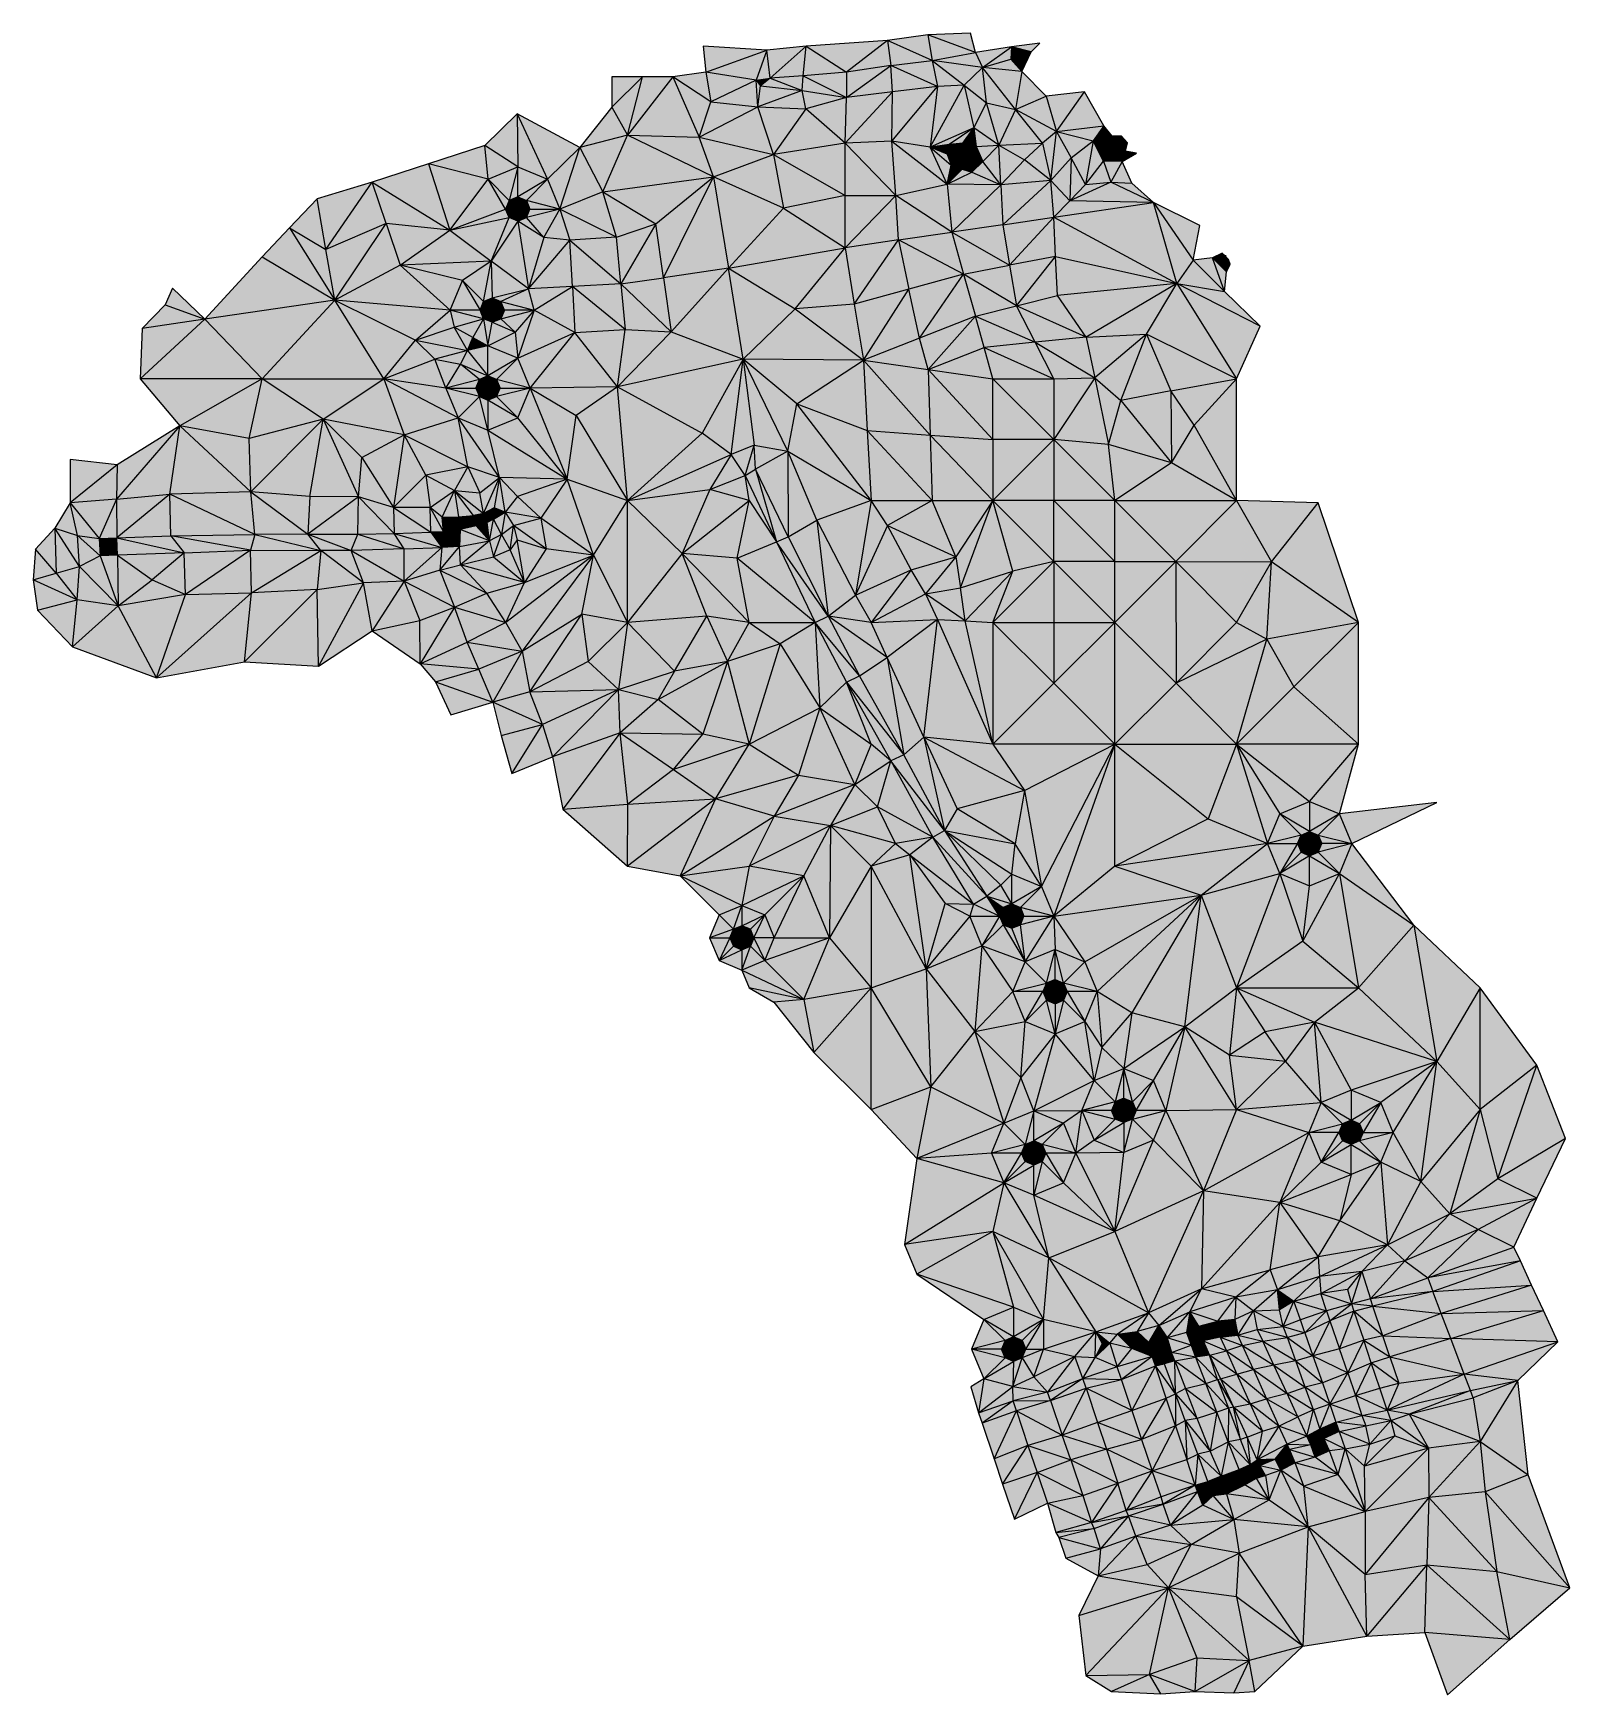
# Model space of a CAD drawing. Header units: inches. Extents: x 0 to 613718, y 0 to 269741.
# Drawn here: x 611195 to 613718, y 267013 to 269741 of the extents above.
import ezdxf

# ---------------------------------------------------------------- set-up
doc = ezdxf.new("R2010")
doc.units = ezdxf.units.IN
doc.header["$MEASUREMENT"] = 0

msp = doc.modelspace()

# ---------------------------------------------------------------- hatches: boundary and pattern name
for points in [[(612598.2, 269728.7), (612464.7, 269719.5), (612530.7, 269676.7), (612598.2, 269728.7)], [(612598.2, 269728.7), (612464.7, 269719.5), (612530.7, 269676.7), (612598.2, 269728.7)], [(612603.4, 269687.8), (612598.2, 269728.7), (612530.7, 269676.7), (612603.4, 269687.8)], [(612603.4, 269687.8), (612598.2, 269728.7), (612530.7, 269676.7), (612603.4, 269687.8)], [(612671.4, 269696), (612664.2, 269738), (612598.2, 269728.7), (612671.4, 269696)], [(612671.4, 269696), (612664.2, 269738), (612598.2, 269728.7), (612671.4, 269696)], [(612671.4, 269696), (612598.2, 269728.7), (612603.4, 269687.8), (612671.4, 269696)], [(612671.4, 269696), (612598.2, 269728.7), (612603.4, 269687.8), (612671.4, 269696)], [(612742.2, 269708.9), (612734.3, 269740.6), (612664.2, 269738), (612742.2, 269708.9)], [(612742.2, 269708.9), (612734.3, 269740.6), (612664.2, 269738), (612742.2, 269708.9)], [(612742.2, 269708.9), (612664.2, 269738), (612671.4, 269696), (612742.2, 269708.9)], [(612742.2, 269708.9), (612664.2, 269738), (612671.4, 269696), (612742.2, 269708.9)], [(612848.1, 269724.3), (612801.7, 269718.2), (612833.7, 269710.2), (612848.1, 269724.3)], [(612848.1, 269724.3), (612801.7, 269718.2), (612833.7, 269710.2), (612848.1, 269724.3)], [(612399.9, 269712.9), (612295.6, 269719.2), (612299.7, 269676.5), (612399.9, 269712.9)], [(612399.9, 269712.9), (612295.6, 269719.2), (612299.7, 269676.5), (612399.9, 269712.9)], [(612399.9, 269712.9), (612299.7, 269676.5), (612382.6, 269663.8), (612399.9, 269712.9)], [(612399.9, 269712.9), (612299.7, 269676.5), (612382.6, 269663.8), (612399.9, 269712.9)], [(612405.2, 269666.6), (612399.9, 269712.9), (612382.6, 269663.8), (612405.2, 269666.6)], [(612405.2, 269666.6), (612399.9, 269712.9), (612382.6, 269663.8), (612405.2, 269666.6)], [(612464.7, 269719.5), (612399.9, 269712.9), (612405.2, 269666.6), (612464.7, 269719.5)], [(612464.7, 269719.5), (612399.9, 269712.9), (612405.2, 269666.6), (612464.7, 269719.5)], [(612464.7, 269719.5), (612405.2, 269666.6), (612459.4, 269670.6), (612464.7, 269719.5)], [(612464.7, 269719.5), (612405.2, 269666.6), (612459.4, 269670.6), (612464.7, 269719.5)], [(612530.7, 269676.7), (612464.7, 269719.5), (612459.4, 269670.6), (612530.7, 269676.7)], [(612530.7, 269676.7), (612464.7, 269719.5), (612459.4, 269670.6), (612530.7, 269676.7)], [(612680.1, 269653.4), (612671.4, 269696), (612603.4, 269687.8), (612680.1, 269653.4)], [(612680.1, 269653.4), (612671.4, 269696), (612603.4, 269687.8), (612680.1, 269653.4)], [(612753.7, 269684.6), (612742.2, 269708.9), (612671.4, 269696), (612753.7, 269684.6)], [(612753.7, 269684.6), (612742.2, 269708.9), (612671.4, 269696), (612753.7, 269684.6)], [(612753.7, 269684.6), (612671.4, 269696), (612723.6, 269655.6), (612753.7, 269684.6)], [(612723.6, 269655.6), (612671.4, 269696), (612680.1, 269653.4), (612723.6, 269655.6)], [(612753.7, 269684.6), (612671.4, 269696), (612723.6, 269655.6), (612753.7, 269684.6)], [(612723.6, 269655.6), (612671.4, 269696), (612680.1, 269653.4), (612723.6, 269655.6)], [(612801.7, 269718.2), (612742.2, 269708.9), (612753.7, 269684.6), (612801.7, 269718.2)], [(612801.7, 269718.2), (612742.2, 269708.9), (612753.7, 269684.6), (612801.7, 269718.2)], [(612801.7, 269718.2), (612753.7, 269684.6), (612800.3, 269698.3), (612801.7, 269718.2)], [(612801.7, 269718.2), (612753.7, 269684.6), (612800.3, 269698.3), (612801.7, 269718.2)], [(612818.4, 269678), (612800.3, 269698.3), (612753.7, 269684.6), (612818.4, 269678)], [(612818.4, 269678), (612800.3, 269698.3), (612753.7, 269684.6), (612818.4, 269678)], [(612833.7, 269710.2), (612801.7, 269718.2), (612800.3, 269698.3), (612833.7, 269710.2)], [(612833.7, 269710.2), (612801.7, 269718.2), (612800.3, 269698.3), (612833.7, 269710.2)], [(612833.7, 269710.2), (612800.3, 269698.3), (612818.4, 269678), (612833.7, 269710.2)], [(612833.7, 269710.2), (612800.3, 269698.3), (612818.4, 269678), (612833.7, 269710.2)], [(612195.6, 269669.2), (612145.6, 269619.2), (612171.1, 269573.3), (612195.6, 269669.2)], [(612195.6, 269669.2), (612145.6, 269669.2), (612145.6, 269619.2), (612195.6, 269669.2)], [(612195.6, 269669.2), (612145.6, 269619.2), (612171.1, 269573.3), (612195.6, 269669.2)], [(612195.6, 269669.2), (612145.6, 269669.2), (612145.6, 269619.2), (612195.6, 269669.2)], [(612288.9, 269570.1), (612245.6, 269669.2), (612171.1, 269573.3), (612288.9, 269570.1)], [(612245.6, 269669.2), (612195.6, 269669.2), (612171.1, 269573.3), (612245.6, 269669.2)], [(612288.9, 269570.1), (612245.6, 269669.2), (612171.1, 269573.3), (612288.9, 269570.1)], [(612245.6, 269669.2), (612195.6, 269669.2), (612171.1, 269573.3), (612245.6, 269669.2)], [(612308, 269627.9), (612299.7, 269676.5), (612245.6, 269669.2), (612308, 269627.9)], [(612308, 269627.9), (612299.7, 269676.5), (612245.6, 269669.2), (612308, 269627.9)], [(612308, 269627.9), (612245.6, 269669.2), (612288.9, 269570.1), (612308, 269627.9)], [(612308, 269627.9), (612245.6, 269669.2), (612288.9, 269570.1), (612308, 269627.9)], [(612382.6, 269663.8), (612299.7, 269676.5), (612308, 269627.9), (612382.6, 269663.8)], [(612382.6, 269663.8), (612299.7, 269676.5), (612308, 269627.9), (612382.6, 269663.8)], [(612459.4, 269670.6), (612405.2, 269666.6), (612458.1, 269646.8), (612459.4, 269670.6)], [(612459.4, 269670.6), (612405.2, 269666.6), (612458.1, 269646.8), (612459.4, 269670.6)], [(612530.8, 269634.9), (612459.4, 269670.6), (612458.1, 269646.8), (612530.8, 269634.9)], [(612530.8, 269634.9), (612459.4, 269670.6), (612458.1, 269646.8), (612530.8, 269634.9)], [(612530.8, 269634.9), (612530.7, 269676.7), (612459.4, 269670.6), (612530.8, 269634.9)], [(612530.8, 269634.9), (612530.7, 269676.7), (612459.4, 269670.6), (612530.8, 269634.9)], [(612603.4, 269687.8), (612530.7, 269676.7), (612530.8, 269634.9), (612603.4, 269687.8)], [(612603.4, 269687.8), (612530.7, 269676.7), (612530.8, 269634.9), (612603.4, 269687.8)], [(612606.1, 269644.2), (612603.4, 269687.8), (612530.8, 269634.9), (612606.1, 269644.2)], [(612606.1, 269644.2), (612603.4, 269687.8), (612530.8, 269634.9), (612606.1, 269644.2)], [(612680.1, 269653.4), (612603.4, 269687.8), (612606.1, 269644.2), (612680.1, 269653.4)], [(612680.1, 269653.4), (612603.4, 269687.8), (612606.1, 269644.2), (612680.1, 269653.4)], [(612760.6, 269626.3), (612753.7, 269684.6), (612723.6, 269655.6), (612760.6, 269626.3)], [(612760.6, 269626.3), (612753.7, 269684.6), (612723.6, 269655.6), (612760.6, 269626.3)], [(612808, 269615.5), (612753.7, 269684.6), (612760.6, 269626.3), (612808, 269615.5)], [(612818.4, 269678), (612753.7, 269684.6), (612808, 269615.5), (612818.4, 269678)], [(612808, 269615.5), (612753.7, 269684.6), (612760.6, 269626.3), (612808, 269615.5)], [(612818.4, 269678), (612753.7, 269684.6), (612808, 269615.5), (612818.4, 269678)], [(612858.4, 269637.2), (612818.4, 269678), (612808, 269615.5), (612858.4, 269637.2)], [(612858.4, 269637.2), (612818.4, 269678), (612808, 269615.5), (612858.4, 269637.2)], [(612385.2, 269619.9), (612382.6, 269663.8), (612308, 269627.9), (612385.2, 269619.9)], [(612385.2, 269619.9), (612382.6, 269663.8), (612308, 269627.9), (612385.2, 269619.9)], [(612405.2, 269666.6), (612382.6, 269663.8), (612389.6, 269654.4), (612405.2, 269666.6)], [(612405.2, 269666.6), (612382.6, 269663.8), (612389.6, 269654.4), (612405.2, 269666.6)], [(612389.6, 269654.4), (612382.6, 269663.8), (612385.2, 269619.9), (612389.6, 269654.4)], [(612389.6, 269654.4), (612382.6, 269663.8), (612385.2, 269619.9), (612389.6, 269654.4)], [(612458.1, 269646.8), (612389.6, 269654.4), (612385.2, 269619.9), (612458.1, 269646.8)], [(612458.1, 269646.8), (612389.6, 269654.4), (612385.2, 269619.9), (612458.1, 269646.8)], [(612463.7, 269616.3), (612458.1, 269646.8), (612385.2, 269619.9), (612463.7, 269616.3)], [(612463.7, 269616.3), (612458.1, 269646.8), (612385.2, 269619.9), (612463.7, 269616.3)], [(612458.1, 269646.8), (612405.2, 269666.6), (612389.6, 269654.4), (612458.1, 269646.8)], [(612458.1, 269646.8), (612405.2, 269666.6), (612389.6, 269654.4), (612458.1, 269646.8)], [(612530.8, 269634.9), (612458.1, 269646.8), (612463.7, 269616.3), (612530.8, 269634.9)], [(612530.8, 269634.9), (612458.1, 269646.8), (612463.7, 269616.3), (612530.8, 269634.9)], [(612606.1, 269644.2), (612530.8, 269634.9), (612528.7, 269560), (612606.1, 269644.2)], [(612606.1, 269644.2), (612528.7, 269560), (612605, 269563.2), (612606.1, 269644.2)], [(612606.1, 269644.2), (612530.8, 269634.9), (612528.7, 269560), (612606.1, 269644.2)], [(612606.1, 269644.2), (612528.7, 269560), (612605, 269563.2), (612606.1, 269644.2)], [(612680.1, 269653.4), (612606.1, 269644.2), (612605, 269563.2), (612680.1, 269653.4)], [(612680.1, 269653.4), (612605, 269563.2), (612668, 269553.7), (612680.1, 269653.4)], [(612680.1, 269653.4), (612606.1, 269644.2), (612605, 269563.2), (612680.1, 269653.4)], [(612680.1, 269653.4), (612605, 269563.2), (612668, 269553.7), (612680.1, 269653.4)], [(612723.6, 269655.6), (612680.1, 269653.4), (612668, 269553.7), (612723.6, 269655.6)], [(612739.7, 269585.4), (612723.6, 269655.6), (612668, 269553.7), (612739.7, 269585.4)], [(612723.6, 269655.6), (612680.1, 269653.4), (612668, 269553.7), (612723.6, 269655.6)], [(612739.7, 269585.4), (612723.6, 269655.6), (612668, 269553.7), (612739.7, 269585.4)], [(612760.6, 269626.3), (612723.6, 269655.6), (612739.7, 269585.4), (612760.6, 269626.3)], [(612760.6, 269626.3), (612723.6, 269655.6), (612739.7, 269585.4), (612760.6, 269626.3)], [(612921.2, 269644.4), (612858.4, 269637.2), (612875.6, 269579.3), (612921.2, 269644.4)], [(612921.2, 269644.4), (612858.4, 269637.2), (612875.6, 269579.3), (612921.2, 269644.4)], [(612952.9, 269588.5), (612921.2, 269644.4), (612875.6, 269579.3), (612952.9, 269588.5)], [(612952.9, 269588.5), (612921.2, 269644.4), (612875.6, 269579.3), (612952.9, 269588.5)], [(612171.1, 269573.3), (612145.6, 269619.2), (612092.6, 269553), (612171.1, 269573.3)], [(612171.1, 269573.3), (612145.6, 269619.2), (612092.6, 269553), (612171.1, 269573.3)], [(612385.2, 269619.9), (612308, 269627.9), (612288.9, 269570.1), (612385.2, 269619.9)], [(612385.2, 269619.9), (612308, 269627.9), (612288.9, 269570.1), (612385.2, 269619.9)], [(612410.6, 269541.5), (612385.2, 269619.9), (612288.9, 269570.1), (612410.6, 269541.5)], [(612410.6, 269541.5), (612385.2, 269619.9), (612288.9, 269570.1), (612410.6, 269541.5)], [(612463.7, 269616.3), (612385.2, 269619.9), (612410.6, 269541.5), (612463.7, 269616.3)], [(612463.7, 269616.3), (612385.2, 269619.9), (612410.6, 269541.5), (612463.7, 269616.3)], [(612528.7, 269560), (612463.7, 269616.3), (612410.6, 269541.5), (612528.7, 269560)], [(612528.7, 269560), (612463.7, 269616.3), (612410.6, 269541.5), (612528.7, 269560)], [(612530.8, 269634.9), (612463.7, 269616.3), (612528.7, 269560), (612530.8, 269634.9)], [(612530.8, 269634.9), (612463.7, 269616.3), (612528.7, 269560), (612530.8, 269634.9)], [(612780.8, 269556.9), (612760.6, 269626.3), (612739.7, 269585.4), (612780.8, 269556.9)], [(612780.8, 269556.9), (612760.6, 269626.3), (612739.7, 269585.4), (612780.8, 269556.9)], [(612808, 269615.5), (612760.6, 269626.3), (612780.8, 269556.9), (612808, 269615.5)], [(612808, 269615.5), (612760.6, 269626.3), (612780.8, 269556.9), (612808, 269615.5)], [(612852.4, 269560.2), (612808, 269615.5), (612780.8, 269556.9), (612852.4, 269560.2)], [(612852.4, 269560.2), (612808, 269615.5), (612780.8, 269556.9), (612852.4, 269560.2)], [(612875.6, 269579.3), (612858.4, 269637.2), (612808, 269615.5), (612875.6, 269579.3)], [(612875.6, 269579.3), (612858.4, 269637.2), (612808, 269615.5), (612875.6, 269579.3)], [(612875.6, 269579.3), (612808, 269615.5), (612852.4, 269560.2), (612875.6, 269579.3)], [(612875.6, 269579.3), (612808, 269615.5), (612852.4, 269560.2), (612875.6, 269579.3)], [(611991, 269521.1), (611989.9, 269608.1), (611936.8, 269556.1), (611991, 269521.1)], [(611991, 269521.1), (611989.9, 269608.1), (611936.8, 269556.1), (611991, 269521.1)], [(612092.6, 269553), (611989.9, 269608.1), (612039.9, 269500.9), (612092.6, 269553)], [(612039.9, 269500.9), (611989.9, 269608.1), (611991, 269521.1), (612039.9, 269500.9)], [(612092.6, 269553), (611989.9, 269608.1), (612039.9, 269500.9), (612092.6, 269553)], [(612039.9, 269500.9), (611989.9, 269608.1), (611991, 269521.1), (612039.9, 269500.9)], [(612952.9, 269588.5), (612875.6, 269579.3), (612935.6, 269564.2), (612952.9, 269588.5)], [(612952.9, 269588.5), (612875.6, 269579.3), (612935.6, 269564.2), (612952.9, 269588.5)], [(612966.6, 269571.5), (612952.9, 269588.5), (612935.6, 269564.2), (612966.6, 269571.5)], [(612966.6, 269571.5), (612952.9, 269588.5), (612935.6, 269564.2), (612966.6, 269571.5)], [(612171.1, 269573.3), (612092.6, 269553), (612130.4, 269480.2), (612171.1, 269573.3)], [(612171.1, 269573.3), (612092.6, 269553), (612130.4, 269480.2), (612171.1, 269573.3)], [(612312.5, 269505.1), (612171.1, 269573.3), (612130.4, 269480.2), (612312.5, 269505.1)], [(612312.5, 269505.1), (612171.1, 269573.3), (612130.4, 269480.2), (612312.5, 269505.1)], [(612312.5, 269505.1), (612288.9, 269570.1), (612171.1, 269573.3), (612312.5, 269505.1)], [(612312.5, 269505.1), (612288.9, 269570.1), (612171.1, 269573.3), (612312.5, 269505.1)], [(612410.6, 269541.5), (612288.9, 269570.1), (612312.5, 269505.1), (612410.6, 269541.5)], [(612410.6, 269541.5), (612288.9, 269570.1), (612312.5, 269505.1), (612410.6, 269541.5)], [(612528.7, 269560), (612410.6, 269541.5), (612528.7, 269474.2), (612528.7, 269560)], [(612528.7, 269560), (612410.6, 269541.5), (612528.7, 269474.2), (612528.7, 269560)], [(612611.7, 269474.2), (612605, 269563.2), (612528.7, 269560), (612611.7, 269474.2)], [(612611.7, 269474.2), (612605, 269563.2), (612528.7, 269560), (612611.7, 269474.2)], [(612611.7, 269474.2), (612528.7, 269560), (612528.7, 269474.2), (612611.7, 269474.2)], [(612611.7, 269474.2), (612528.7, 269560), (612528.7, 269474.2), (612611.7, 269474.2)], [(612696, 269493), (612668, 269553.7), (612605, 269563.2), (612696, 269493)], [(612696, 269493), (612605, 269563.2), (612611.7, 269474.2), (612696, 269493)], [(612696, 269493), (612668, 269553.7), (612605, 269563.2), (612696, 269493)], [(612696, 269493), (612605, 269563.2), (612611.7, 269474.2), (612696, 269493)], [(612739.7, 269585.4), (612668, 269553.7), (612699.2, 269557.8), (612739.7, 269585.4)], [(612739.7, 269585.4), (612668, 269553.7), (612699.2, 269557.8), (612739.7, 269585.4)], [(612739.7, 269585.4), (612699.2, 269557.8), (612721.5, 269560.2), (612739.7, 269585.4)], [(612739.7, 269585.4), (612699.2, 269557.8), (612721.5, 269560.2), (612739.7, 269585.4)], [(612721.5, 269560.2), (612699.2, 269557.8), (612708.8, 269550.5), (612721.5, 269560.2)], [(612721.5, 269560.2), (612699.2, 269557.8), (612708.8, 269550.5), (612721.5, 269560.2)], [(612723.8, 269547.4), (612721.5, 269560.2), (612708.8, 269550.5), (612723.8, 269547.4)], [(612723.8, 269547.4), (612721.5, 269560.2), (612708.8, 269550.5), (612723.8, 269547.4)], [(612743.6, 269554.4), (612739.7, 269585.4), (612721.5, 269560.2), (612743.6, 269554.4)], [(612743.6, 269554.4), (612739.7, 269585.4), (612721.5, 269560.2), (612743.6, 269554.4)], [(612743.6, 269554.4), (612721.5, 269560.2), (612723.8, 269547.4), (612743.6, 269554.4)], [(612743.6, 269554.4), (612721.5, 269560.2), (612723.8, 269547.4), (612743.6, 269554.4)], [(612780.8, 269556.9), (612739.7, 269585.4), (612743.6, 269554.4), (612780.8, 269556.9)], [(612780.8, 269556.9), (612739.7, 269585.4), (612743.6, 269554.4), (612780.8, 269556.9)], [(612852.4, 269560.2), (612780.8, 269556.9), (612822.8, 269532.5), (612852.4, 269560.2)], [(612852.4, 269560.2), (612780.8, 269556.9), (612822.8, 269532.5), (612852.4, 269560.2)], [(612866.3, 269499), (612852.4, 269560.2), (612822.8, 269532.5), (612866.3, 269499)], [(612866.3, 269499), (612852.4, 269560.2), (612822.8, 269532.5), (612866.3, 269499)], [(612875.6, 269579.3), (612852.4, 269560.2), (612866.3, 269499), (612875.6, 269579.3)], [(612875.6, 269579.3), (612852.4, 269560.2), (612866.3, 269499), (612875.6, 269579.3)], [(612899.5, 269535.9), (612875.6, 269579.3), (612866.3, 269499), (612899.5, 269535.9)], [(612899.5, 269535.9), (612875.6, 269579.3), (612866.3, 269499), (612899.5, 269535.9)], [(612935.6, 269564.2), (612875.6, 269579.3), (612899.5, 269535.9), (612935.6, 269564.2)], [(612935.6, 269564.2), (612875.6, 269579.3), (612899.5, 269535.9), (612935.6, 269564.2)], [(612935.6, 269564.2), (612899.5, 269535.9), (612923.3, 269492.4), (612935.6, 269564.2)], [(612935.6, 269564.2), (612899.5, 269535.9), (612923.3, 269492.4), (612935.6, 269564.2)], [(612952.8, 269530.3), (612935.6, 269564.2), (612923.3, 269492.4), (612952.8, 269530.3)], [(612952.8, 269530.3), (612935.6, 269564.2), (612923.3, 269492.4), (612952.8, 269530.3)], [(612966.6, 269571.5), (612935.6, 269564.2), (612953.6, 269560.5), (612966.6, 269571.5)], [(612966.6, 269571.5), (612935.6, 269564.2), (612953.6, 269560.5), (612966.6, 269571.5)], [(612958.2, 269549.3), (612953.6, 269560.5), (612935.6, 269564.2), (612958.2, 269549.3)], [(612958.2, 269549.3), (612935.6, 269564.2), (612952.8, 269530.3), (612958.2, 269549.3)], [(612958.2, 269549.3), (612953.6, 269560.5), (612935.6, 269564.2), (612958.2, 269549.3)], [(612958.2, 269549.3), (612935.6, 269564.2), (612952.8, 269530.3), (612958.2, 269549.3)], [(612968.3, 269559.4), (612966.6, 269571.5), (612953.6, 269560.5), (612968.3, 269559.4)], [(612968.3, 269559.4), (612966.6, 269571.5), (612953.6, 269560.5), (612968.3, 269559.4)], [(612968.3, 269559.4), (612953.6, 269560.5), (612966.1, 269554.3), (612968.3, 269559.4)], [(612966.1, 269554.3), (612953.6, 269560.5), (612958.2, 269549.3), (612966.1, 269554.3)], [(612968.3, 269559.4), (612953.6, 269560.5), (612966.1, 269554.3), (612968.3, 269559.4)], [(612966.1, 269554.3), (612953.6, 269560.5), (612958.2, 269549.3), (612966.1, 269554.3)], [(612971.5, 269556.2), (612968.3, 269559.4), (612966.1, 269554.3), (612971.5, 269556.2)], [(612971.5, 269556.2), (612968.3, 269559.4), (612966.1, 269554.3), (612971.5, 269556.2)], [(612981.9, 269571.8), (612966.6, 269571.5), (612973.4, 269561.5), (612981.9, 269571.8)], [(612981.9, 269571.8), (612966.6, 269571.5), (612973.4, 269561.5), (612981.9, 269571.8)], [(612973.4, 269561.5), (612966.6, 269571.5), (612968.3, 269559.4), (612973.4, 269561.5)], [(612973.4, 269561.5), (612966.6, 269571.5), (612968.3, 269559.4), (612973.4, 269561.5)], [(612973.4, 269561.5), (612968.3, 269559.4), (612973.4, 269557), (612973.4, 269561.5)], [(612973.4, 269561.5), (612968.3, 269559.4), (612973.4, 269557), (612973.4, 269561.5)], [(612973.4, 269557), (612968.3, 269559.4), (612971.5, 269556.2), (612973.4, 269557)], [(612973.4, 269557), (612968.3, 269559.4), (612971.5, 269556.2), (612973.4, 269557)], [(612981.9, 269571.8), (612973.4, 269561.5), (612978.6, 269559.4), (612981.9, 269571.8)], [(612981.9, 269571.8), (612973.4, 269561.5), (612978.6, 269559.4), (612981.9, 269571.8)], [(612978.6, 269559.4), (612973.4, 269561.5), (612975.3, 269556.2), (612978.6, 269559.4)], [(612975.3, 269556.2), (612973.4, 269561.5), (612973.4, 269557), (612975.3, 269556.2)], [(612978.6, 269559.4), (612973.4, 269561.5), (612975.3, 269556.2), (612978.6, 269559.4)], [(612975.3, 269556.2), (612973.4, 269561.5), (612973.4, 269557), (612975.3, 269556.2)], [(612978.6, 269559.4), (612975.3, 269556.2), (612976.1, 269554.3), (612978.6, 269559.4)], [(612978.6, 269559.4), (612975.3, 269556.2), (612976.1, 269554.3), (612978.6, 269559.4)], [(612980.7, 269554.3), (612978.6, 269559.4), (612976.1, 269554.3), (612980.7, 269554.3)], [(612980.7, 269554.3), (612978.6, 269559.4), (612976.1, 269554.3), (612980.7, 269554.3)], [(612991.9, 269560.7), (612981.9, 269571.8), (612978.6, 269559.4), (612991.9, 269560.7)], [(612991.9, 269560.7), (612981.9, 269571.8), (612978.6, 269559.4), (612991.9, 269560.7)], [(612991.9, 269560.7), (612978.6, 269559.4), (612980.7, 269554.3), (612991.9, 269560.7)], [(612991.9, 269560.7), (612978.6, 269559.4), (612980.7, 269554.3), (612991.9, 269560.7)], [(612991.9, 269560.7), (612980.7, 269554.3), (612988.5, 269547.1), (612991.9, 269560.7)], [(612991.9, 269560.7), (612980.7, 269554.3), (612988.5, 269547.1), (612991.9, 269560.7)], [(611942.1, 269500.9), (611936.8, 269556.1), (611844.3, 269526.2), (611942.1, 269500.9)], [(611942.1, 269500.9), (611936.8, 269556.1), (611844.3, 269526.2), (611942.1, 269500.9)], [(611991, 269521.1), (611936.8, 269556.1), (611942.1, 269500.9), (611991, 269521.1)], [(611991, 269521.1), (611936.8, 269556.1), (611942.1, 269500.9), (611991, 269521.1)], [(612092.6, 269553), (612039.9, 269500.9), (612060.1, 269452), (612092.6, 269553)], [(612092.6, 269553), (612039.9, 269500.9), (612060.1, 269452), (612092.6, 269553)], [(612130.4, 269480.2), (612092.6, 269553), (612060.1, 269452), (612130.4, 269480.2)], [(612130.4, 269480.2), (612092.6, 269553), (612060.1, 269452), (612130.4, 269480.2)], [(612427, 269453.2), (612410.6, 269541.5), (612312.5, 269505.1), (612427, 269453.2)], [(612427, 269453.2), (612410.6, 269541.5), (612312.5, 269505.1), (612427, 269453.2)], [(612528.7, 269474.2), (612410.6, 269541.5), (612427, 269453.2), (612528.7, 269474.2)], [(612528.7, 269474.2), (612410.6, 269541.5), (612427, 269453.2), (612528.7, 269474.2)], [(612699.2, 269557.8), (612668, 269553.7), (612695.8, 269542.2), (612699.2, 269557.8)], [(612699.2, 269557.8), (612668, 269553.7), (612695.8, 269542.2), (612699.2, 269557.8)], [(612702.3, 269523.8), (612695.8, 269542.2), (612668, 269553.7), (612702.3, 269523.8)], [(612702.3, 269523.8), (612668, 269553.7), (612696, 269493), (612702.3, 269523.8)], [(612702.3, 269523.8), (612695.8, 269542.2), (612668, 269553.7), (612702.3, 269523.8)], [(612702.3, 269523.8), (612668, 269553.7), (612696, 269493), (612702.3, 269523.8)], [(612708.8, 269550.5), (612699.2, 269557.8), (612695.8, 269542.2), (612708.8, 269550.5)], [(612708.8, 269550.5), (612699.2, 269557.8), (612695.8, 269542.2), (612708.8, 269550.5)], [(612710.5, 269539), (612708.8, 269550.5), (612695.8, 269542.2), (612710.5, 269539)], [(612710.5, 269539), (612708.8, 269550.5), (612695.8, 269542.2), (612710.5, 269539)], [(612708.4, 269533.9), (612695.8, 269542.2), (612702.3, 269523.8), (612708.4, 269533.9)], [(612710.5, 269539), (612695.8, 269542.2), (612708.4, 269533.9), (612710.5, 269539)], [(612708.4, 269533.9), (612695.8, 269542.2), (612702.3, 269523.8), (612708.4, 269533.9)], [(612710.5, 269539), (612695.8, 269542.2), (612708.4, 269533.9), (612710.5, 269539)], [(612710.5, 269528.7), (612708.4, 269533.9), (612702.3, 269523.8), (612710.5, 269528.7)], [(612710.5, 269528.7), (612708.4, 269533.9), (612702.3, 269523.8), (612710.5, 269528.7)], [(612713.8, 269535.8), (612710.5, 269539), (612708.4, 269533.9), (612713.8, 269535.8)], [(612713.8, 269535.8), (612710.5, 269539), (612708.4, 269533.9), (612713.8, 269535.8)], [(612713.8, 269535.8), (612708.4, 269533.9), (612713, 269533.9), (612713.8, 269535.8)], [(612713.8, 269535.8), (612708.4, 269533.9), (612713, 269533.9), (612713.8, 269535.8)], [(612713, 269533.9), (612708.4, 269533.9), (612710.5, 269528.7), (612713, 269533.9)], [(612713, 269533.9), (612708.4, 269533.9), (612710.5, 269528.7), (612713, 269533.9)], [(612723.8, 269547.4), (612708.8, 269550.5), (612715.7, 269541.2), (612723.8, 269547.4)], [(612715.7, 269541.2), (612708.8, 269550.5), (612710.5, 269539), (612715.7, 269541.2)], [(612723.8, 269547.4), (612708.8, 269550.5), (612715.7, 269541.2), (612723.8, 269547.4)], [(612715.7, 269541.2), (612708.8, 269550.5), (612710.5, 269539), (612715.7, 269541.2)], [(612715.7, 269541.2), (612710.5, 269539), (612713.8, 269535.8), (612715.7, 269541.2)], [(612715.7, 269541.2), (612710.5, 269539), (612713.8, 269535.8), (612715.7, 269541.2)], [(612713.8, 269532), (612713, 269533.9), (612710.5, 269528.7), (612713.8, 269532)], [(612713.8, 269532), (612713, 269533.9), (612710.5, 269528.7), (612713.8, 269532)], [(612715.7, 269526.6), (612713.8, 269532), (612710.5, 269528.7), (612715.7, 269526.6)], [(612715.7, 269526.6), (612713.8, 269532), (612710.5, 269528.7), (612715.7, 269526.6)], [(612715, 269534.6), (612713.8, 269535.8), (612713, 269533.9), (612715, 269534.6)], [(612715, 269534.6), (612713.8, 269535.8), (612713, 269533.9), (612715, 269534.6)], [(612715, 269534.6), (612713, 269533.9), (612714.7, 269533.9), (612715, 269534.6)], [(612715, 269534.6), (612713, 269533.9), (612714.7, 269533.9), (612715, 269534.6)], [(612714.7, 269533.9), (612713, 269533.9), (612713.8, 269532), (612714.7, 269533.9)], [(612714.7, 269533.9), (612713, 269533.9), (612713.8, 269532), (612714.7, 269533.9)], [(612715.7, 269541.2), (612713.8, 269535.8), (612715.7, 269536.6), (612715.7, 269541.2)], [(612715.7, 269541.2), (612713.8, 269535.8), (612715.7, 269536.6), (612715.7, 269541.2)], [(612715.7, 269536.6), (612713.8, 269535.8), (612715, 269534.6), (612715.7, 269536.6)], [(612715.7, 269536.6), (612713.8, 269535.8), (612715, 269534.6), (612715.7, 269536.6)], [(612715, 269533.2), (612714.7, 269533.9), (612713.8, 269532), (612715, 269533.2)], [(612715, 269533.2), (612714.7, 269533.9), (612713.8, 269532), (612715, 269533.2)], [(612715.7, 269531.2), (612715, 269533.2), (612713.8, 269532), (612715.7, 269531.2)], [(612715.7, 269531.2), (612715, 269533.2), (612713.8, 269532), (612715.7, 269531.2)], [(612715.7, 269531.2), (612713.8, 269532), (612715.7, 269526.6), (612715.7, 269531.2)], [(612715.7, 269531.2), (612713.8, 269532), (612715.7, 269526.6), (612715.7, 269531.2)], [(612715.7, 269533.9), (612715, 269534.6), (612714.7, 269533.9), (612715.7, 269533.9)], [(612715.7, 269533.9), (612715, 269534.6), (612714.7, 269533.9), (612715.7, 269533.9)], [(612715.7, 269533.9), (612714.7, 269533.9), (612715, 269533.2), (612715.7, 269533.9)], [(612715.7, 269533.9), (612714.7, 269533.9), (612715, 269533.2), (612715.7, 269533.9)], [(612715.7, 269536.6), (612715, 269534.6), (612715.7, 269534.9), (612715.7, 269536.6)], [(612715.7, 269536.6), (612715, 269534.6), (612715.7, 269534.9), (612715.7, 269536.6)], [(612715.7, 269534.9), (612715, 269534.6), (612715.7, 269533.9), (612715.7, 269534.9)], [(612715.7, 269534.9), (612715, 269534.6), (612715.7, 269533.9), (612715.7, 269534.9)], [(612715.7, 269533.9), (612715, 269533.2), (612715.7, 269532.9), (612715.7, 269533.9)], [(612715.7, 269533.9), (612715, 269533.2), (612715.7, 269532.9), (612715.7, 269533.9)], [(612715.7, 269532.9), (612715, 269533.2), (612715.7, 269531.2), (612715.7, 269532.9)], [(612715.7, 269532.9), (612715, 269533.2), (612715.7, 269531.2), (612715.7, 269532.9)], [(612723.8, 269547.4), (612715.7, 269541.2), (612720.8, 269539), (612723.8, 269547.4)], [(612723.8, 269547.4), (612715.7, 269541.2), (612720.8, 269539), (612723.8, 269547.4)], [(612720.8, 269539), (612715.7, 269541.2), (612717.6, 269535.8), (612720.8, 269539)], [(612717.6, 269535.8), (612715.7, 269541.2), (612715.7, 269536.6), (612717.6, 269535.8)], [(612720.8, 269539), (612715.7, 269541.2), (612717.6, 269535.8), (612720.8, 269539)], [(612717.6, 269535.8), (612715.7, 269541.2), (612715.7, 269536.6), (612717.6, 269535.8)], [(612716.4, 269534.6), (612715.7, 269536.6), (612715.7, 269534.9), (612716.4, 269534.6)], [(612717.6, 269535.8), (612715.7, 269536.6), (612716.4, 269534.6), (612717.6, 269535.8)], [(612716.4, 269534.6), (612715.7, 269536.6), (612715.7, 269534.9), (612716.4, 269534.6)], [(612717.6, 269535.8), (612715.7, 269536.6), (612716.4, 269534.6), (612717.6, 269535.8)], [(612716.4, 269534.6), (612715.7, 269534.9), (612715.7, 269533.9), (612716.4, 269534.6)], [(612716.4, 269534.6), (612715.7, 269534.9), (612715.7, 269533.9), (612716.4, 269534.6)], [(612716.7, 269533.9), (612716.4, 269534.6), (612715.7, 269533.9), (612716.7, 269533.9)], [(612716.7, 269533.9), (612716.4, 269534.6), (612715.7, 269533.9), (612716.7, 269533.9)], [(612716.4, 269533.2), (612715.7, 269533.9), (612715.7, 269532.9), (612716.4, 269533.2)], [(612716.7, 269533.9), (612715.7, 269533.9), (612716.4, 269533.2), (612716.7, 269533.9)], [(612716.4, 269533.2), (612715.7, 269533.9), (612715.7, 269532.9), (612716.4, 269533.2)], [(612716.7, 269533.9), (612715.7, 269533.9), (612716.4, 269533.2), (612716.7, 269533.9)], [(612717.6, 269532), (612716.4, 269533.2), (612715.7, 269532.9), (612717.6, 269532)], [(612717.6, 269532), (612716.4, 269533.2), (612715.7, 269532.9), (612717.6, 269532)], [(612717.6, 269532), (612715.7, 269532.9), (612715.7, 269531.2), (612717.6, 269532)], [(612717.6, 269532), (612715.7, 269532.9), (612715.7, 269531.2), (612717.6, 269532)], [(612720.8, 269528.7), (612717.6, 269532), (612715.7, 269531.2), (612720.8, 269528.7)], [(612720.8, 269528.7), (612717.6, 269532), (612715.7, 269531.2), (612720.8, 269528.7)], [(612720.8, 269528.7), (612715.7, 269531.2), (612715.7, 269526.6), (612720.8, 269528.7)], [(612720.8, 269528.7), (612715.7, 269531.2), (612715.7, 269526.6), (612720.8, 269528.7)], [(612717.6, 269535.8), (612716.4, 269534.6), (612716.7, 269533.9), (612717.6, 269535.8)], [(612717.6, 269535.8), (612716.4, 269534.6), (612716.7, 269533.9), (612717.6, 269535.8)], [(612718.4, 269533.9), (612716.7, 269533.9), (612716.4, 269533.2), (612718.4, 269533.9)], [(612718.4, 269533.9), (612716.4, 269533.2), (612717.6, 269532), (612718.4, 269533.9)], [(612718.4, 269533.9), (612716.7, 269533.9), (612716.4, 269533.2), (612718.4, 269533.9)], [(612718.4, 269533.9), (612716.4, 269533.2), (612717.6, 269532), (612718.4, 269533.9)], [(612718.4, 269533.9), (612717.6, 269535.8), (612716.7, 269533.9), (612718.4, 269533.9)], [(612718.4, 269533.9), (612717.6, 269535.8), (612716.7, 269533.9), (612718.4, 269533.9)], [(612722.9, 269533.9), (612720.8, 269539), (612717.6, 269535.8), (612722.9, 269533.9)], [(612722.9, 269533.9), (612720.8, 269539), (612717.6, 269535.8), (612722.9, 269533.9)], [(612722.9, 269533.9), (612717.6, 269535.8), (612718.4, 269533.9), (612722.9, 269533.9)], [(612722.9, 269533.9), (612717.6, 269535.8), (612718.4, 269533.9), (612722.9, 269533.9)], [(612722.9, 269533.9), (612717.6, 269532), (612720.8, 269528.7), (612722.9, 269533.9)], [(612722.9, 269533.9), (612718.4, 269533.9), (612717.6, 269532), (612722.9, 269533.9)], [(612722.9, 269533.9), (612717.6, 269532), (612720.8, 269528.7), (612722.9, 269533.9)], [(612722.9, 269533.9), (612718.4, 269533.9), (612717.6, 269532), (612722.9, 269533.9)], [(612731.8, 269540.3), (612723.8, 269547.4), (612720.8, 269539), (612731.8, 269540.3)], [(612731.8, 269540.3), (612723.8, 269547.4), (612720.8, 269539), (612731.8, 269540.3)], [(612731.8, 269540.3), (612720.8, 269539), (612722.9, 269533.9), (612731.8, 269540.3)], [(612731.8, 269540.3), (612720.8, 269539), (612722.9, 269533.9), (612731.8, 269540.3)], [(612731.5, 269527), (612722.9, 269533.9), (612720.8, 269528.7), (612731.5, 269527)], [(612731.5, 269527), (612722.9, 269533.9), (612720.8, 269528.7), (612731.5, 269527)], [(612731.8, 269540.3), (612722.9, 269533.9), (612731.5, 269527), (612731.8, 269540.3)], [(612731.8, 269540.3), (612722.9, 269533.9), (612731.5, 269527), (612731.8, 269540.3)], [(612743.6, 269554.4), (612723.8, 269547.4), (612731.8, 269540.3), (612743.6, 269554.4)], [(612743.6, 269554.4), (612723.8, 269547.4), (612731.8, 269540.3), (612743.6, 269554.4)], [(612754.6, 269530.2), (612731.8, 269540.3), (612731.5, 269527), (612754.6, 269530.2)], [(612754.6, 269530.2), (612731.8, 269540.3), (612731.5, 269527), (612754.6, 269530.2)], [(612754.6, 269530.2), (612743.6, 269554.4), (612731.8, 269540.3), (612754.6, 269530.2)], [(612754.6, 269530.2), (612743.6, 269554.4), (612731.8, 269540.3), (612754.6, 269530.2)], [(612780.8, 269556.9), (612743.6, 269554.4), (612754.6, 269530.2), (612780.8, 269556.9)], [(612780.8, 269556.9), (612743.6, 269554.4), (612754.6, 269530.2), (612780.8, 269556.9)], [(612783.9, 269491.6), (612780.8, 269556.9), (612754.6, 269530.2), (612783.9, 269491.6)], [(612783.9, 269491.6), (612780.8, 269556.9), (612754.6, 269530.2), (612783.9, 269491.6)], [(612822.8, 269532.5), (612780.8, 269556.9), (612783.9, 269491.6), (612822.8, 269532.5)], [(612822.8, 269532.5), (612780.8, 269556.9), (612783.9, 269491.6), (612822.8, 269532.5)], [(612866.3, 269499), (612822.8, 269532.5), (612783.9, 269491.6), (612866.3, 269499)], [(612866.3, 269499), (612822.8, 269532.5), (612783.9, 269491.6), (612866.3, 269499)], [(612899.5, 269535.9), (612866.3, 269499), (612897.1, 269465.5), (612899.5, 269535.9)], [(612899.5, 269535.9), (612866.3, 269499), (612897.1, 269465.5), (612899.5, 269535.9)], [(612923.3, 269492.4), (612899.5, 269535.9), (612897.1, 269465.5), (612923.3, 269492.4)], [(612923.3, 269492.4), (612899.5, 269535.9), (612897.1, 269465.5), (612923.3, 269492.4)], [(612967, 269541.5), (612958.2, 269549.3), (612952.8, 269530.3), (612967, 269541.5)], [(612967, 269541.5), (612958.2, 269549.3), (612952.8, 269530.3), (612967, 269541.5)], [(612983.3, 269530.1), (612967, 269541.5), (612952.8, 269530.3), (612983.3, 269530.1)], [(612983.3, 269530.1), (612967, 269541.5), (612952.8, 269530.3), (612983.3, 269530.1)], [(612968.3, 269549.1), (612966.1, 269554.3), (612958.2, 269549.3), (612968.3, 269549.1)], [(612968.3, 269549.1), (612966.1, 269554.3), (612958.2, 269549.3), (612968.3, 269549.1)], [(612968.3, 269549.1), (612958.2, 269549.3), (612967, 269541.5), (612968.3, 269549.1)], [(612968.3, 269549.1), (612958.2, 269549.3), (612967, 269541.5), (612968.3, 269549.1)], [(612971.5, 269556.2), (612966.1, 269554.3), (612970.7, 269554.3), (612971.5, 269556.2)], [(612971.5, 269556.2), (612966.1, 269554.3), (612970.7, 269554.3), (612971.5, 269556.2)], [(612971.5, 269552.3), (612970.7, 269554.3), (612966.1, 269554.3), (612971.5, 269552.3)], [(612971.5, 269552.3), (612966.1, 269554.3), (612968.3, 269549.1), (612971.5, 269552.3)], [(612971.5, 269552.3), (612970.7, 269554.3), (612966.1, 269554.3), (612971.5, 269552.3)], [(612971.5, 269552.3), (612966.1, 269554.3), (612968.3, 269549.1), (612971.5, 269552.3)], [(612973.4, 269547), (612968.3, 269549.1), (612967, 269541.5), (612973.4, 269547)], [(612973.4, 269547), (612968.3, 269549.1), (612967, 269541.5), (612973.4, 269547)], [(612978.2, 269541), (612973.4, 269547), (612967, 269541.5), (612978.2, 269541)], [(612978.2, 269541), (612973.4, 269547), (612967, 269541.5), (612978.2, 269541)], [(612983.3, 269530.1), (612978.2, 269541), (612967, 269541.5), (612983.3, 269530.1)], [(612983.3, 269530.1), (612978.2, 269541), (612967, 269541.5), (612983.3, 269530.1)], [(612973.4, 269547), (612971.5, 269552.3), (612968.3, 269549.1), (612973.4, 269547)], [(612973.4, 269547), (612971.5, 269552.3), (612968.3, 269549.1), (612973.4, 269547)], [(612972.7, 269555), (612971.5, 269556.2), (612970.7, 269554.3), (612972.7, 269555)], [(612972.7, 269555), (612971.5, 269556.2), (612970.7, 269554.3), (612972.7, 269555)], [(612972.7, 269555), (612970.7, 269554.3), (612972.4, 269554.3), (612972.7, 269555)], [(612972.7, 269555), (612970.7, 269554.3), (612972.4, 269554.3), (612972.7, 269555)], [(612972.7, 269553.6), (612970.7, 269554.3), (612971.5, 269552.3), (612972.7, 269553.6)], [(612972.7, 269553.6), (612972.4, 269554.3), (612970.7, 269554.3), (612972.7, 269553.6)], [(612972.7, 269553.6), (612970.7, 269554.3), (612971.5, 269552.3), (612972.7, 269553.6)], [(612972.7, 269553.6), (612972.4, 269554.3), (612970.7, 269554.3), (612972.7, 269553.6)], [(612973.4, 269557), (612971.5, 269556.2), (612973.4, 269555.3), (612973.4, 269557)], [(612973.4, 269557), (612971.5, 269556.2), (612973.4, 269555.3), (612973.4, 269557)], [(612973.4, 269555.3), (612971.5, 269556.2), (612972.7, 269555), (612973.4, 269555.3)], [(612973.4, 269555.3), (612971.5, 269556.2), (612972.7, 269555), (612973.4, 269555.3)], [(612973.4, 269551.6), (612972.7, 269553.6), (612971.5, 269552.3), (612973.4, 269551.6)], [(612973.4, 269551.6), (612972.7, 269553.6), (612971.5, 269552.3), (612973.4, 269551.6)], [(612973.4, 269551.6), (612971.5, 269552.3), (612973.4, 269547), (612973.4, 269551.6)], [(612973.4, 269551.6), (612971.5, 269552.3), (612973.4, 269547), (612973.4, 269551.6)], [(612973.4, 269554.3), (612972.7, 269555), (612972.4, 269554.3), (612973.4, 269554.3)], [(612973.4, 269554.3), (612972.7, 269555), (612972.4, 269554.3), (612973.4, 269554.3)], [(612973.4, 269554.3), (612972.4, 269554.3), (612972.7, 269553.6), (612973.4, 269554.3)], [(612973.4, 269554.3), (612972.4, 269554.3), (612972.7, 269553.6), (612973.4, 269554.3)], [(612973.4, 269555.3), (612972.7, 269555), (612973.4, 269554.3), (612973.4, 269555.3)], [(612973.4, 269555.3), (612972.7, 269555), (612973.4, 269554.3), (612973.4, 269555.3)], [(612973.4, 269554.3), (612972.7, 269553.6), (612973.4, 269553.3), (612973.4, 269554.3)], [(612973.4, 269554.3), (612972.7, 269553.6), (612973.4, 269553.3), (612973.4, 269554.3)], [(612973.4, 269553.3), (612972.7, 269553.6), (612973.4, 269551.6), (612973.4, 269553.3)], [(612973.4, 269553.3), (612972.7, 269553.6), (612973.4, 269551.6), (612973.4, 269553.3)], [(612974.1, 269555), (612973.4, 269557), (612973.4, 269555.3), (612974.1, 269555)], [(612975.3, 269556.2), (612973.4, 269557), (612974.1, 269555), (612975.3, 269556.2)], [(612974.1, 269555), (612973.4, 269557), (612973.4, 269555.3), (612974.1, 269555)], [(612975.3, 269556.2), (612973.4, 269557), (612974.1, 269555), (612975.3, 269556.2)], [(612974.1, 269555), (612973.4, 269555.3), (612973.4, 269554.3), (612974.1, 269555)], [(612974.1, 269555), (612973.4, 269555.3), (612973.4, 269554.3), (612974.1, 269555)], [(612974.4, 269554.3), (612974.1, 269555), (612973.4, 269554.3), (612974.4, 269554.3)], [(612974.4, 269554.3), (612974.1, 269555), (612973.4, 269554.3), (612974.4, 269554.3)], [(612974.4, 269554.3), (612973.4, 269554.3), (612974.1, 269553.6), (612974.4, 269554.3)], [(612974.1, 269553.6), (612973.4, 269554.3), (612973.4, 269553.3), (612974.1, 269553.6)], [(612974.4, 269554.3), (612973.4, 269554.3), (612974.1, 269553.6), (612974.4, 269554.3)], [(612974.1, 269553.6), (612973.4, 269554.3), (612973.4, 269553.3), (612974.1, 269553.6)], [(612975.3, 269552.3), (612974.1, 269553.6), (612973.4, 269553.3), (612975.3, 269552.3)], [(612975.3, 269552.3), (612974.1, 269553.6), (612973.4, 269553.3), (612975.3, 269552.3)], [(612975.3, 269552.3), (612973.4, 269553.3), (612973.4, 269551.6), (612975.3, 269552.3)], [(612975.3, 269552.3), (612973.4, 269553.3), (612973.4, 269551.6), (612975.3, 269552.3)], [(612978.6, 269549.1), (612975.3, 269552.3), (612973.4, 269551.6), (612978.6, 269549.1)], [(612978.6, 269549.1), (612975.3, 269552.3), (612973.4, 269551.6), (612978.6, 269549.1)], [(612978.6, 269549.1), (612973.4, 269551.6), (612973.4, 269547), (612978.6, 269549.1)], [(612978.6, 269549.1), (612973.4, 269551.6), (612973.4, 269547), (612978.6, 269549.1)], [(612978.6, 269549.1), (612973.4, 269547), (612978.2, 269541), (612978.6, 269549.1)], [(612978.6, 269549.1), (612973.4, 269547), (612978.2, 269541), (612978.6, 269549.1)], [(612975.3, 269556.2), (612974.1, 269555), (612974.4, 269554.3), (612975.3, 269556.2)], [(612975.3, 269556.2), (612974.1, 269555), (612974.4, 269554.3), (612975.3, 269556.2)], [(612976.1, 269554.3), (612974.4, 269554.3), (612974.1, 269553.6), (612976.1, 269554.3)], [(612976.1, 269554.3), (612974.1, 269553.6), (612975.3, 269552.3), (612976.1, 269554.3)], [(612976.1, 269554.3), (612974.4, 269554.3), (612974.1, 269553.6), (612976.1, 269554.3)], [(612976.1, 269554.3), (612974.1, 269553.6), (612975.3, 269552.3), (612976.1, 269554.3)], [(612976.1, 269554.3), (612975.3, 269556.2), (612974.4, 269554.3), (612976.1, 269554.3)], [(612976.1, 269554.3), (612975.3, 269556.2), (612974.4, 269554.3), (612976.1, 269554.3)], [(612980.7, 269554.3), (612975.3, 269552.3), (612978.6, 269549.1), (612980.7, 269554.3)], [(612980.7, 269554.3), (612976.1, 269554.3), (612975.3, 269552.3), (612980.7, 269554.3)], [(612980.7, 269554.3), (612975.3, 269552.3), (612978.6, 269549.1), (612980.7, 269554.3)], [(612980.7, 269554.3), (612976.1, 269554.3), (612975.3, 269552.3), (612980.7, 269554.3)], [(612988.5, 269547.1), (612978.6, 269549.1), (612978.2, 269541), (612988.5, 269547.1)], [(612988.5, 269547.1), (612978.6, 269549.1), (612978.2, 269541), (612988.5, 269547.1)], [(612988.5, 269547.1), (612978.2, 269541), (612983.3, 269530.1), (612988.5, 269547.1)], [(612988.5, 269547.1), (612978.2, 269541), (612983.3, 269530.1), (612988.5, 269547.1)], [(612988.5, 269547.1), (612980.7, 269554.3), (612978.6, 269549.1), (612988.5, 269547.1)], [(612988.5, 269547.1), (612980.7, 269554.3), (612978.6, 269549.1), (612988.5, 269547.1)], [(613007, 269543.6), (612988.5, 269547.1), (612983.3, 269530.1), (613007, 269543.6)], [(613007, 269543.6), (612988.5, 269547.1), (612983.3, 269530.1), (613007, 269543.6)], [(611879.2, 269417.5), (611844.3, 269526.2), (611751.7, 269496.3), (611879.2, 269417.5)], [(611879.2, 269417.5), (611844.3, 269526.2), (611751.7, 269496.3), (611879.2, 269417.5)], [(611942.1, 269500.9), (611844.3, 269526.2), (611879.2, 269417.5), (611942.1, 269500.9)], [(611942.1, 269500.9), (611844.3, 269526.2), (611879.2, 269417.5), (611942.1, 269500.9)], [(611991, 269521.1), (611942.1, 269500.9), (611976.9, 269466.1), (611991, 269521.1)], [(611991, 269521.1), (611942.1, 269500.9), (611976.9, 269466.1), (611991, 269521.1)], [(611991, 269521.1), (611976.9, 269466.1), (611991, 269472), (611991, 269521.1)], [(611991, 269521.1), (611976.9, 269466.1), (611991, 269472), (611991, 269521.1)], [(612039.9, 269500.9), (611991, 269521.1), (611991, 269472), (612039.9, 269500.9)], [(612039.9, 269500.9), (611991, 269521.1), (611991, 269472), (612039.9, 269500.9)], [(612312.5, 269505.1), (612130.4, 269480.2), (612217.5, 269427.5), (612312.5, 269505.1)], [(612312.5, 269505.1), (612130.4, 269480.2), (612217.5, 269427.5), (612312.5, 269505.1)], [(612312.5, 269505.1), (612217.5, 269427.5), (612230.2, 269338.9), (612312.5, 269505.1)], [(612312.5, 269505.1), (612217.5, 269427.5), (612230.2, 269338.9), (612312.5, 269505.1)], [(612336.9, 269354.9), (612312.5, 269505.1), (612230.2, 269338.9), (612336.9, 269354.9)], [(612336.9, 269354.9), (612312.5, 269505.1), (612230.2, 269338.9), (612336.9, 269354.9)], [(612427, 269453.2), (612312.5, 269505.1), (612336.9, 269354.9), (612427, 269453.2)], [(612427, 269453.2), (612312.5, 269505.1), (612336.9, 269354.9), (612427, 269453.2)], [(612720.5, 269517.5), (612702.3, 269523.8), (612696, 269493), (612720.5, 269517.5)], [(612720.5, 269517.5), (612702.3, 269523.8), (612696, 269493), (612720.5, 269517.5)], [(612736.7, 269512.4), (612720.5, 269517.5), (612696, 269493), (612736.7, 269512.4)], [(612736.7, 269512.4), (612720.5, 269517.5), (612696, 269493), (612736.7, 269512.4)], [(612783.9, 269491.6), (612736.7, 269512.4), (612696, 269493), (612783.9, 269491.6)], [(612783.9, 269491.6), (612736.7, 269512.4), (612696, 269493), (612783.9, 269491.6)], [(612715.7, 269526.6), (612710.5, 269528.7), (612702.3, 269523.8), (612715.7, 269526.6)], [(612715.7, 269526.6), (612710.5, 269528.7), (612702.3, 269523.8), (612715.7, 269526.6)], [(612720.5, 269517.5), (612715.7, 269526.6), (612702.3, 269523.8), (612720.5, 269517.5)], [(612720.5, 269517.5), (612715.7, 269526.6), (612702.3, 269523.8), (612720.5, 269517.5)], [(612720.8, 269528.7), (612715.7, 269526.6), (612720.5, 269517.5), (612720.8, 269528.7)], [(612720.8, 269528.7), (612715.7, 269526.6), (612720.5, 269517.5), (612720.8, 269528.7)], [(612731.5, 269527), (612720.8, 269528.7), (612720.5, 269517.5), (612731.5, 269527)], [(612731.5, 269527), (612720.8, 269528.7), (612720.5, 269517.5), (612731.5, 269527)], [(612736.7, 269512.4), (612731.5, 269527), (612720.5, 269517.5), (612736.7, 269512.4)], [(612736.7, 269512.4), (612731.5, 269527), (612720.5, 269517.5), (612736.7, 269512.4)], [(612754.6, 269530.2), (612731.5, 269527), (612736.7, 269512.4), (612754.6, 269530.2)], [(612754.6, 269530.2), (612731.5, 269527), (612736.7, 269512.4), (612754.6, 269530.2)], [(612783.9, 269491.6), (612754.6, 269530.2), (612736.7, 269512.4), (612783.9, 269491.6)], [(612783.9, 269491.6), (612754.6, 269530.2), (612736.7, 269512.4), (612783.9, 269491.6)], [(612964.4, 269496), (612952.8, 269530.3), (612923.3, 269492.4), (612964.4, 269496)], [(612964.4, 269496), (612952.8, 269530.3), (612923.3, 269492.4), (612964.4, 269496)], [(612983.3, 269530.1), (612952.8, 269530.3), (612964.4, 269496), (612983.3, 269530.1)], [(612983.3, 269530.1), (612952.8, 269530.3), (612964.4, 269496), (612983.3, 269530.1)], [(612999.3, 269494.6), (612983.3, 269530.1), (612964.4, 269496), (612999.3, 269494.6)], [(612999.3, 269494.6), (612983.3, 269530.1), (612964.4, 269496), (612999.3, 269494.6)], [(611751.7, 269496.3), (611661.4, 269468.6), (611676, 269385.5), (611751.7, 269496.3)], [(611751.7, 269496.3), (611661.4, 269468.6), (611676, 269385.5), (611751.7, 269496.3)], [(611774.9, 269428), (611751.7, 269496.3), (611676, 269385.5), (611774.9, 269428)], [(611774.9, 269428), (611751.7, 269496.3), (611676, 269385.5), (611774.9, 269428)], [(611879.2, 269417.5), (611751.7, 269496.3), (611774.9, 269428), (611879.2, 269417.5)], [(611879.2, 269417.5), (611751.7, 269496.3), (611774.9, 269428), (611879.2, 269417.5)], [(611971, 269452), (611942.1, 269500.9), (611879.2, 269417.5), (611971, 269452)], [(611971, 269452), (611942.1, 269500.9), (611879.2, 269417.5), (611971, 269452)], [(611976.9, 269466.1), (611942.1, 269500.9), (611971, 269452), (611976.9, 269466.1)], [(611976.9, 269466.1), (611942.1, 269500.9), (611971, 269452), (611976.9, 269466.1)], [(612039.9, 269500.9), (611991, 269472), (612005.1, 269466.1), (612039.9, 269500.9)], [(612039.9, 269500.9), (611991, 269472), (612005.1, 269466.1), (612039.9, 269500.9)], [(612060.1, 269452), (612039.9, 269500.9), (612005.1, 269466.1), (612060.1, 269452)], [(612060.1, 269452), (612039.9, 269500.9), (612005.1, 269466.1), (612060.1, 269452)], [(612153, 269405.7), (612130.4, 269480.2), (612060.1, 269452), (612153, 269405.7)], [(612153, 269405.7), (612130.4, 269480.2), (612060.1, 269452), (612153, 269405.7)], [(612217.5, 269427.5), (612130.4, 269480.2), (612153, 269405.7), (612217.5, 269427.5)], [(612217.5, 269427.5), (612130.4, 269480.2), (612153, 269405.7), (612217.5, 269427.5)], [(612703.5, 269414), (612696, 269493), (612611.7, 269474.2), (612703.5, 269414)], [(612703.5, 269414), (612696, 269493), (612611.7, 269474.2), (612703.5, 269414)], [(612783.9, 269491.6), (612696, 269493), (612703.5, 269414), (612783.9, 269491.6)], [(612783.9, 269491.6), (612696, 269493), (612703.5, 269414), (612783.9, 269491.6)], [(612787.1, 269426.3), (612783.9, 269491.6), (612703.5, 269414), (612787.1, 269426.3)], [(612787.1, 269426.3), (612783.9, 269491.6), (612703.5, 269414), (612787.1, 269426.3)], [(612866.3, 269499), (612783.9, 269491.6), (612787.1, 269426.3), (612866.3, 269499)], [(612866.3, 269499), (612783.9, 269491.6), (612787.1, 269426.3), (612866.3, 269499)], [(612870.8, 269438.6), (612866.3, 269499), (612787.1, 269426.3), (612870.8, 269438.6)], [(612870.8, 269438.6), (612866.3, 269499), (612787.1, 269426.3), (612870.8, 269438.6)], [(612897.1, 269465.5), (612866.3, 269499), (612870.8, 269438.6), (612897.1, 269465.5)], [(612897.1, 269465.5), (612866.3, 269499), (612870.8, 269438.6), (612897.1, 269465.5)], [(613034.5, 269462.6), (612964.4, 269496), (612897.1, 269465.5), (613034.5, 269462.6)], [(612964.4, 269496), (612923.3, 269492.4), (612897.1, 269465.5), (612964.4, 269496)], [(613034.5, 269462.6), (612964.4, 269496), (612897.1, 269465.5), (613034.5, 269462.6)], [(612964.4, 269496), (612923.3, 269492.4), (612897.1, 269465.5), (612964.4, 269496)], [(613034.5, 269462.6), (612999.3, 269494.6), (612964.4, 269496), (613034.5, 269462.6)], [(613034.5, 269462.6), (612999.3, 269494.6), (612964.4, 269496), (613034.5, 269462.6)], [(611676, 269385.5), (611661.4, 269468.6), (611616.3, 269421), (611676, 269385.5)], [(611676, 269385.5), (611661.4, 269468.6), (611616.3, 269421), (611676, 269385.5)], [(611976.9, 269437.9), (611971, 269452), (611879.2, 269417.5), (611976.9, 269437.9)], [(611976.9, 269437.9), (611971, 269452), (611879.2, 269417.5), (611976.9, 269437.9)], [(611984.8, 269458.2), (611976.9, 269466.1), (611971, 269452), (611984.8, 269458.2)], [(611984.8, 269458.2), (611976.9, 269466.1), (611971, 269452), (611984.8, 269458.2)], [(611984.8, 269458.2), (611971, 269452), (611982.3, 269452), (611984.8, 269458.2)], [(611984.8, 269458.2), (611971, 269452), (611982.3, 269452), (611984.8, 269458.2)], [(611982.3, 269452), (611971, 269452), (611976.9, 269437.9), (611982.3, 269452)], [(611982.3, 269452), (611971, 269452), (611976.9, 269437.9), (611982.3, 269452)], [(611991, 269472), (611976.9, 269466.1), (611991, 269460.7), (611991, 269472)], [(611991, 269472), (611976.9, 269466.1), (611991, 269460.7), (611991, 269472)], [(611991, 269460.7), (611976.9, 269466.1), (611984.8, 269458.2), (611991, 269460.7)], [(611991, 269460.7), (611976.9, 269466.1), (611984.8, 269458.2), (611991, 269460.7)], [(611984.8, 269445.8), (611982.3, 269452), (611976.9, 269437.9), (611984.8, 269445.8)], [(611984.8, 269445.8), (611982.3, 269452), (611976.9, 269437.9), (611984.8, 269445.8)], [(611988.4, 269454.6), (611984.8, 269458.2), (611982.3, 269452), (611988.4, 269454.6)], [(611988.4, 269454.6), (611984.8, 269458.2), (611982.3, 269452), (611988.4, 269454.6)], [(611988.4, 269454.6), (611982.3, 269452), (611987.3, 269452), (611988.4, 269454.6)], [(611988.4, 269454.6), (611982.3, 269452), (611987.3, 269452), (611988.4, 269454.6)], [(611987.3, 269452), (611982.3, 269452), (611984.8, 269445.8), (611987.3, 269452)], [(611987.3, 269452), (611982.3, 269452), (611984.8, 269445.8), (611987.3, 269452)], [(611991, 269460.7), (611984.8, 269458.2), (611991, 269455.7), (611991, 269460.7)], [(611991, 269460.7), (611984.8, 269458.2), (611991, 269455.7), (611991, 269460.7)], [(611991, 269455.7), (611984.8, 269458.2), (611988.4, 269454.6), (611991, 269455.7)], [(611991, 269455.7), (611984.8, 269458.2), (611988.4, 269454.6), (611991, 269455.7)], [(611988.4, 269449.4), (611987.3, 269452), (611984.8, 269445.8), (611988.4, 269449.4)], [(611988.4, 269449.4), (611987.3, 269452), (611984.8, 269445.8), (611988.4, 269449.4)], [(611991, 269443.3), (611988.4, 269449.4), (611984.8, 269445.8), (611991, 269443.3)], [(611991, 269443.3), (611988.4, 269449.4), (611984.8, 269445.8), (611991, 269443.3)], [(611989.9, 269453), (611988.4, 269454.6), (611987.3, 269452), (611989.9, 269453)], [(611989.9, 269453), (611988.4, 269454.6), (611987.3, 269452), (611989.9, 269453)], [(611989.9, 269453), (611987.3, 269452), (611989.5, 269452), (611989.9, 269453)], [(611989.9, 269453), (611987.3, 269452), (611989.5, 269452), (611989.9, 269453)], [(611989.5, 269452), (611987.3, 269452), (611988.4, 269449.4), (611989.5, 269452)], [(611989.5, 269452), (611987.3, 269452), (611988.4, 269449.4), (611989.5, 269452)], [(611991, 269455.7), (611988.4, 269454.6), (611991, 269453.5), (611991, 269455.7)], [(611991, 269455.7), (611988.4, 269454.6), (611991, 269453.5), (611991, 269455.7)], [(611991, 269453.5), (611988.4, 269454.6), (611989.9, 269453), (611991, 269453.5)], [(611991, 269453.5), (611988.4, 269454.6), (611989.9, 269453), (611991, 269453.5)], [(611989.9, 269451), (611989.5, 269452), (611988.4, 269449.4), (611989.9, 269451)], [(611989.9, 269451), (611989.5, 269452), (611988.4, 269449.4), (611989.9, 269451)], [(611991, 269448.3), (611989.9, 269451), (611988.4, 269449.4), (611991, 269448.3)], [(611991, 269448.3), (611989.9, 269451), (611988.4, 269449.4), (611991, 269448.3)], [(611991, 269448.3), (611988.4, 269449.4), (611991, 269443.3), (611991, 269448.3)], [(611991, 269448.3), (611988.4, 269449.4), (611991, 269443.3), (611991, 269448.3)], [(611990.7, 269452.3), (611989.9, 269453), (611989.5, 269452), (611990.7, 269452.3)], [(611990.7, 269452.3), (611989.9, 269453), (611989.5, 269452), (611990.7, 269452.3)], [(611990.7, 269452.3), (611989.5, 269452), (611990.5, 269452), (611990.7, 269452.3)], [(611990.7, 269452.3), (611989.5, 269452), (611990.5, 269452), (611990.7, 269452.3)], [(611990.5, 269452), (611989.5, 269452), (611989.9, 269451), (611990.5, 269452)], [(611990.5, 269452), (611989.5, 269452), (611989.9, 269451), (611990.5, 269452)], [(611991, 269453.5), (611989.9, 269453), (611991, 269452.5), (611991, 269453.5)], [(611991, 269453.5), (611989.9, 269453), (611991, 269452.5), (611991, 269453.5)], [(611991, 269452.5), (611989.9, 269453), (611990.7, 269452.3), (611991, 269452.5)], [(611991, 269452.5), (611989.9, 269453), (611990.7, 269452.3), (611991, 269452.5)], [(611990.7, 269451.7), (611990.5, 269452), (611989.9, 269451), (611990.7, 269451.7)], [(611990.7, 269451.7), (611990.5, 269452), (611989.9, 269451), (611990.7, 269451.7)], [(611991, 269450.5), (611990.7, 269451.7), (611989.9, 269451), (611991, 269450.5)], [(611991, 269450.5), (611990.7, 269451.7), (611989.9, 269451), (611991, 269450.5)], [(611991, 269450.5), (611989.9, 269451), (611991, 269448.3), (611991, 269450.5)], [(611991, 269450.5), (611989.9, 269451), (611991, 269448.3), (611991, 269450.5)], [(611991, 269452), (611990.7, 269452.3), (611990.5, 269452), (611991, 269452)], [(611991, 269452), (611990.7, 269452.3), (611990.5, 269452), (611991, 269452)], [(611991, 269452), (611990.5, 269452), (611990.7, 269451.7), (611991, 269452)], [(611991, 269452), (611990.5, 269452), (611990.7, 269451.7), (611991, 269452)], [(611991, 269452.5), (611990.7, 269452.3), (611991, 269452), (611991, 269452.5)], [(611991, 269452.5), (611990.7, 269452.3), (611991, 269452), (611991, 269452.5)], [(611991, 269452), (611990.7, 269451.7), (611991, 269451.5), (611991, 269452)], [(611991, 269452), (611990.7, 269451.7), (611991, 269451.5), (611991, 269452)], [(611991, 269451.5), (611990.7, 269451.7), (611991, 269450.5), (611991, 269451.5)], [(611991, 269451.5), (611990.7, 269451.7), (611991, 269450.5), (611991, 269451.5)], [(611997.2, 269458.2), (611991, 269472), (611991, 269460.7), (611997.2, 269458.2)], [(612005.1, 269466.1), (611991, 269472), (611997.2, 269458.2), (612005.1, 269466.1)], [(611997.2, 269458.2), (611991, 269472), (611991, 269460.7), (611997.2, 269458.2)], [(612005.1, 269466.1), (611991, 269472), (611997.2, 269458.2), (612005.1, 269466.1)], [(611997.2, 269458.2), (611991, 269460.7), (611993.6, 269454.6), (611997.2, 269458.2)], [(611993.6, 269454.6), (611991, 269460.7), (611991, 269455.7), (611993.6, 269454.6)], [(611997.2, 269458.2), (611991, 269460.7), (611993.6, 269454.6), (611997.2, 269458.2)], [(611993.6, 269454.6), (611991, 269460.7), (611991, 269455.7), (611993.6, 269454.6)], [(611993.6, 269454.6), (611991, 269455.7), (611992.1, 269453), (611993.6, 269454.6)], [(611992.1, 269453), (611991, 269455.7), (611991, 269453.5), (611992.1, 269453)], [(611993.6, 269454.6), (611991, 269455.7), (611992.1, 269453), (611993.6, 269454.6)], [(611992.1, 269453), (611991, 269455.7), (611991, 269453.5), (611992.1, 269453)], [(611992.1, 269453), (611991, 269453.5), (611991.3, 269452.3), (611992.1, 269453)], [(611991.3, 269452.3), (611991, 269453.5), (611991, 269452.5), (611991.3, 269452.3)], [(611992.1, 269453), (611991, 269453.5), (611991.3, 269452.3), (611992.1, 269453)], [(611991.3, 269452.3), (611991, 269453.5), (611991, 269452.5), (611991.3, 269452.3)], [(611991.3, 269452.3), (611991, 269452.5), (611991, 269452), (611991.3, 269452.3)], [(611991.3, 269452.3), (611991, 269452.5), (611991, 269452), (611991.3, 269452.3)], [(611991.5, 269452), (611991.3, 269452.3), (611991, 269452), (611991.5, 269452)], [(611991.5, 269452), (611991.3, 269452.3), (611991, 269452), (611991.5, 269452)], [(611991.5, 269452), (611991, 269452), (611991.3, 269451.7), (611991.5, 269452)], [(611991.3, 269451.7), (611991, 269452), (611991, 269451.5), (611991.3, 269451.7)], [(611991.5, 269452), (611991, 269452), (611991.3, 269451.7), (611991.5, 269452)], [(611991.3, 269451.7), (611991, 269452), (611991, 269451.5), (611991.3, 269451.7)], [(611992.1, 269451), (611991.3, 269451.7), (611991, 269451.5), (611992.1, 269451)], [(611992.1, 269451), (611991.3, 269451.7), (611991, 269451.5), (611992.1, 269451)], [(611992.1, 269451), (611991, 269451.5), (611991, 269450.5), (611992.1, 269451)], [(611992.1, 269451), (611991, 269451.5), (611991, 269450.5), (611992.1, 269451)], [(611993.6, 269449.4), (611992.1, 269451), (611991, 269450.5), (611993.6, 269449.4)], [(611993.6, 269449.4), (611992.1, 269451), (611991, 269450.5), (611993.6, 269449.4)], [(611993.6, 269449.4), (611991, 269450.5), (611991, 269448.3), (611993.6, 269449.4)], [(611993.6, 269449.4), (611991, 269450.5), (611991, 269448.3), (611993.6, 269449.4)], [(611997.2, 269445.8), (611993.6, 269449.4), (611991, 269448.3), (611997.2, 269445.8)], [(611997.2, 269445.8), (611993.6, 269449.4), (611991, 269448.3), (611997.2, 269445.8)], [(611992.1, 269453), (611991.3, 269452.3), (611991.5, 269452), (611992.1, 269453)], [(611992.1, 269453), (611991.3, 269452.3), (611991.5, 269452), (611992.1, 269453)], [(611992.5, 269452), (611991.3, 269451.7), (611992.1, 269451), (611992.5, 269452)], [(611992.5, 269452), (611991.5, 269452), (611991.3, 269451.7), (611992.5, 269452)], [(611992.5, 269452), (611991.3, 269451.7), (611992.1, 269451), (611992.5, 269452)], [(611992.5, 269452), (611991.5, 269452), (611991.3, 269451.7), (611992.5, 269452)], [(611992.5, 269452), (611992.1, 269453), (611991.5, 269452), (611992.5, 269452)], [(611992.5, 269452), (611992.1, 269453), (611991.5, 269452), (611992.5, 269452)], [(611993.6, 269454.6), (611992.1, 269453), (611992.5, 269452), (611993.6, 269454.6)], [(611993.6, 269454.6), (611992.1, 269453), (611992.5, 269452), (611993.6, 269454.6)], [(611994.7, 269452), (611992.1, 269451), (611993.6, 269449.4), (611994.7, 269452)], [(611994.7, 269452), (611992.5, 269452), (611992.1, 269451), (611994.7, 269452)], [(611994.7, 269452), (611992.1, 269451), (611993.6, 269449.4), (611994.7, 269452)], [(611994.7, 269452), (611992.5, 269452), (611992.1, 269451), (611994.7, 269452)], [(611994.7, 269452), (611993.6, 269454.6), (611992.5, 269452), (611994.7, 269452)], [(611994.7, 269452), (611993.6, 269454.6), (611992.5, 269452), (611994.7, 269452)], [(611997.2, 269458.2), (611993.6, 269454.6), (611994.7, 269452), (611997.2, 269458.2)], [(611997.2, 269458.2), (611993.6, 269454.6), (611994.7, 269452), (611997.2, 269458.2)], [(611999.7, 269452), (611993.6, 269449.4), (611997.2, 269445.8), (611999.7, 269452)], [(611999.7, 269452), (611994.7, 269452), (611993.6, 269449.4), (611999.7, 269452)], [(611999.7, 269452), (611993.6, 269449.4), (611997.2, 269445.8), (611999.7, 269452)], [(611999.7, 269452), (611994.7, 269452), (611993.6, 269449.4), (611999.7, 269452)], [(611999.7, 269452), (611997.2, 269458.2), (611994.7, 269452), (611999.7, 269452)], [(611999.7, 269452), (611997.2, 269458.2), (611994.7, 269452), (611999.7, 269452)], [(612005.1, 269466.1), (611997.2, 269458.2), (611999.7, 269452), (612005.1, 269466.1)], [(612005.1, 269466.1), (611997.2, 269458.2), (611999.7, 269452), (612005.1, 269466.1)], [(612011, 269452), (611999.7, 269452), (611997.2, 269445.8), (612011, 269452)], [(612011, 269452), (611997.2, 269445.8), (612005.1, 269437.9), (612011, 269452)], [(612011, 269452), (611999.7, 269452), (611997.2, 269445.8), (612011, 269452)], [(612011, 269452), (611997.2, 269445.8), (612005.1, 269437.9), (612011, 269452)], [(612011, 269452), (612005.1, 269466.1), (611999.7, 269452), (612011, 269452)], [(612011, 269452), (612005.1, 269466.1), (611999.7, 269452), (612011, 269452)], [(612060.1, 269452), (612005.1, 269466.1), (612011, 269452), (612060.1, 269452)], [(612060.1, 269452), (612005.1, 269466.1), (612011, 269452), (612060.1, 269452)], [(612060.1, 269452), (612005.1, 269437.9), (612033.9, 269405.2), (612060.1, 269452)], [(612060.1, 269452), (612011, 269452), (612005.1, 269437.9), (612060.1, 269452)], [(612060.1, 269452), (612005.1, 269437.9), (612033.9, 269405.2), (612060.1, 269452)], [(612060.1, 269452), (612011, 269452), (612005.1, 269437.9), (612060.1, 269452)], [(612076.5, 269400.8), (612060.1, 269452), (612033.9, 269405.2), (612076.5, 269400.8)], [(612076.5, 269400.8), (612060.1, 269452), (612033.9, 269405.2), (612076.5, 269400.8)], [(612153, 269405.7), (612060.1, 269452), (612076.5, 269400.8), (612153, 269405.7)], [(612153, 269405.7), (612060.1, 269452), (612076.5, 269400.8), (612153, 269405.7)], [(612528.6, 269388.3), (612427, 269453.2), (612336.9, 269354.9), (612528.6, 269388.3)], [(612528.6, 269388.3), (612427, 269453.2), (612336.9, 269354.9), (612528.6, 269388.3)], [(612528.7, 269474.2), (612427, 269453.2), (612528.6, 269388.3), (612528.7, 269474.2)], [(612528.7, 269474.2), (612427, 269453.2), (612528.6, 269388.3), (612528.7, 269474.2)], [(612616.1, 269401.2), (612611.7, 269474.2), (612528.6, 269388.3), (612616.1, 269401.2)], [(612611.7, 269474.2), (612528.7, 269474.2), (612528.6, 269388.3), (612611.7, 269474.2)], [(612616.1, 269401.2), (612611.7, 269474.2), (612528.6, 269388.3), (612616.1, 269401.2)], [(612611.7, 269474.2), (612528.7, 269474.2), (612528.6, 269388.3), (612611.7, 269474.2)], [(612703.5, 269414), (612611.7, 269474.2), (612616.1, 269401.2), (612703.5, 269414)], [(612703.5, 269414), (612611.7, 269474.2), (612616.1, 269401.2), (612703.5, 269414)], [(613034.5, 269462.6), (612897.1, 269465.5), (612870.8, 269438.6), (613034.5, 269462.6)], [(613034.5, 269462.6), (612897.1, 269465.5), (612870.8, 269438.6), (613034.5, 269462.6)], [(613073.2, 269329.7), (613034.5, 269462.6), (612870.8, 269438.6), (613073.2, 269329.7)], [(613073.2, 269329.7), (613034.5, 269462.6), (612870.8, 269438.6), (613073.2, 269329.7)], [(613110.9, 269424.8), (613034.5, 269462.6), (613099.8, 269367.9), (613110.9, 269424.8)], [(613099.8, 269367.9), (613034.5, 269462.6), (613073.2, 269329.7), (613099.8, 269367.9)], [(613110.9, 269424.8), (613034.5, 269462.6), (613099.8, 269367.9), (613110.9, 269424.8)], [(613099.8, 269367.9), (613034.5, 269462.6), (613073.2, 269329.7), (613099.8, 269367.9)], [(611774.9, 269428), (611676, 269385.5), (611690.6, 269302.5), (611774.9, 269428)], [(611774.9, 269428), (611676, 269385.5), (611690.6, 269302.5), (611774.9, 269428)], [(611798.1, 269359.6), (611774.9, 269428), (611690.6, 269302.5), (611798.1, 269359.6)], [(611798.1, 269359.6), (611774.9, 269428), (611690.6, 269302.5), (611798.1, 269359.6)], [(611879.2, 269417.5), (611774.9, 269428), (611798.1, 269359.6), (611879.2, 269417.5)], [(611879.2, 269417.5), (611774.9, 269428), (611798.1, 269359.6), (611879.2, 269417.5)], [(611976.9, 269437.9), (611879.2, 269417.5), (611947.3, 269366.6), (611976.9, 269437.9)], [(611976.9, 269437.9), (611879.2, 269417.5), (611947.3, 269366.6), (611976.9, 269437.9)], [(611991, 269432), (611976.9, 269437.9), (611947.3, 269366.6), (611991, 269432)], [(611991, 269432), (611976.9, 269437.9), (611947.3, 269366.6), (611991, 269432)], [(612008.4, 269321), (611991, 269432), (611947.3, 269366.6), (612008.4, 269321)], [(612008.4, 269321), (611991, 269432), (611947.3, 269366.6), (612008.4, 269321)], [(611991, 269432), (611984.8, 269445.8), (611976.9, 269437.9), (611991, 269432)], [(611991, 269432), (611984.8, 269445.8), (611976.9, 269437.9), (611991, 269432)], [(611991, 269443.3), (611984.8, 269445.8), (611991, 269432), (611991, 269443.3)], [(611991, 269443.3), (611984.8, 269445.8), (611991, 269432), (611991, 269443.3)], [(611997.2, 269445.8), (611991, 269448.3), (611991, 269443.3), (611997.2, 269445.8)], [(611997.2, 269445.8), (611991, 269448.3), (611991, 269443.3), (611997.2, 269445.8)], [(612005.1, 269437.9), (611997.2, 269445.8), (611991, 269443.3), (612005.1, 269437.9)], [(612005.1, 269437.9), (611997.2, 269445.8), (611991, 269443.3), (612005.1, 269437.9)], [(612005.1, 269437.9), (611991, 269443.3), (611991, 269432), (612005.1, 269437.9)], [(612005.1, 269437.9), (611991, 269443.3), (611991, 269432), (612005.1, 269437.9)], [(612033.9, 269405.2), (612005.1, 269437.9), (611991, 269432), (612033.9, 269405.2)], [(612033.9, 269405.2), (612005.1, 269437.9), (611991, 269432), (612033.9, 269405.2)], [(612033.9, 269405.2), (611991, 269432), (612008.4, 269321), (612033.9, 269405.2)], [(612033.9, 269405.2), (611991, 269432), (612008.4, 269321), (612033.9, 269405.2)], [(612217.5, 269427.5), (612153, 269405.7), (612160.3, 269329.2), (612217.5, 269427.5)], [(612217.5, 269427.5), (612153, 269405.7), (612160.3, 269329.2), (612217.5, 269427.5)], [(612230.2, 269338.9), (612217.5, 269427.5), (612160.3, 269329.2), (612230.2, 269338.9)], [(612230.2, 269338.9), (612217.5, 269427.5), (612160.3, 269329.2), (612230.2, 269338.9)], [(612798.5, 269359.7), (612787.1, 269426.3), (612703.5, 269414), (612798.5, 269359.7)], [(612798.5, 269359.7), (612787.1, 269426.3), (612703.5, 269414), (612798.5, 269359.7)], [(612870.8, 269438.6), (612787.1, 269426.3), (612798.5, 269359.7), (612870.8, 269438.6)], [(612870.8, 269438.6), (612787.1, 269426.3), (612798.5, 269359.7), (612870.8, 269438.6)], [(612874, 269374.3), (612870.8, 269438.6), (612798.5, 269359.7), (612874, 269374.3)], [(612874, 269374.3), (612870.8, 269438.6), (612798.5, 269359.7), (612874, 269374.3)], [(613073.2, 269329.7), (612870.8, 269438.6), (612874, 269374.3), (613073.2, 269329.7)], [(613073.2, 269329.7), (612870.8, 269438.6), (612874, 269374.3), (613073.2, 269329.7)], [(611690.6, 269302.5), (611616.3, 269421), (611571.1, 269373.3), (611690.6, 269302.5)], [(611690.6, 269302.5), (611616.3, 269421), (611571.1, 269373.3), (611690.6, 269302.5)], [(611690.6, 269302.5), (611676, 269385.5), (611616.3, 269421), (611690.6, 269302.5)], [(611690.6, 269302.5), (611676, 269385.5), (611616.3, 269421), (611690.6, 269302.5)], [(611947.3, 269366.6), (611879.2, 269417.5), (611798.1, 269359.6), (611947.3, 269366.6)], [(611947.3, 269366.6), (611879.2, 269417.5), (611798.1, 269359.6), (611947.3, 269366.6)], [(612076.5, 269400.8), (612033.9, 269405.2), (612008.4, 269321), (612076.5, 269400.8)], [(612076.5, 269400.8), (612033.9, 269405.2), (612008.4, 269321), (612076.5, 269400.8)], [(612080.6, 269324.9), (612076.5, 269400.8), (612008.4, 269321), (612080.6, 269324.9)], [(612080.6, 269324.9), (612076.5, 269400.8), (612008.4, 269321), (612080.6, 269324.9)], [(612160.3, 269329.2), (612153, 269405.7), (612076.5, 269400.8), (612160.3, 269329.2)], [(612160.3, 269329.2), (612153, 269405.7), (612076.5, 269400.8), (612160.3, 269329.2)], [(612160.3, 269329.2), (612076.5, 269400.8), (612080.6, 269324.9), (612160.3, 269329.2)], [(612160.3, 269329.2), (612076.5, 269400.8), (612080.6, 269324.9), (612160.3, 269329.2)], [(612616.1, 269401.2), (612528.6, 269388.3), (612543.4, 269296), (612616.1, 269401.2)], [(612616.1, 269401.2), (612528.6, 269388.3), (612543.4, 269296), (612616.1, 269401.2)], [(612633.2, 269320.5), (612616.1, 269401.2), (612543.4, 269296), (612633.2, 269320.5)], [(612633.2, 269320.5), (612616.1, 269401.2), (612543.4, 269296), (612633.2, 269320.5)], [(612723, 269345), (612703.5, 269414), (612616.1, 269401.2), (612723, 269345)], [(612723, 269345), (612703.5, 269414), (612616.1, 269401.2), (612723, 269345)], [(612723, 269345), (612616.1, 269401.2), (612633.2, 269320.5), (612723, 269345)], [(612723, 269345), (612616.1, 269401.2), (612633.2, 269320.5), (612723, 269345)], [(612798.5, 269359.7), (612703.5, 269414), (612723, 269345), (612798.5, 269359.7)], [(612798.5, 269359.7), (612703.5, 269414), (612723, 269345), (612798.5, 269359.7)], [(611690.6, 269302.5), (611571.1, 269373.3), (611476.9, 269270.9), (611690.6, 269302.5)], [(611690.6, 269302.5), (611571.1, 269373.3), (611476.9, 269270.9), (611690.6, 269302.5)], [(612528.6, 269388.3), (612336.9, 269354.9), (612446.2, 269288.1), (612528.6, 269388.3)], [(612528.6, 269388.3), (612336.9, 269354.9), (612446.2, 269288.1), (612528.6, 269388.3)], [(612543.4, 269296), (612528.6, 269388.3), (612446.2, 269288.1), (612543.4, 269296)], [(612543.4, 269296), (612528.6, 269388.3), (612446.2, 269288.1), (612543.4, 269296)], [(612874, 269374.3), (612798.5, 269359.7), (612809.8, 269293.1), (612874, 269374.3)], [(612874, 269374.3), (612798.5, 269359.7), (612809.8, 269293.1), (612874, 269374.3)], [(612877.2, 269310.1), (612874, 269374.3), (612809.8, 269293.1), (612877.2, 269310.1)], [(612877.2, 269310.1), (612874, 269374.3), (612809.8, 269293.1), (612877.2, 269310.1)], [(613073.2, 269329.7), (612874, 269374.3), (612877.2, 269310.1), (613073.2, 269329.7)], [(613073.2, 269329.7), (612874, 269374.3), (612877.2, 269310.1), (613073.2, 269329.7)], [(613151.2, 269316.5), (613099.8, 269367.9), (613073.2, 269329.7), (613151.2, 269316.5)], [(613151.2, 269316.5), (613099.8, 269367.9), (613073.2, 269329.7), (613151.2, 269316.5)], [(613151.2, 269316.5), (613131.6, 269371.8), (613099.8, 269367.9), (613151.2, 269316.5)], [(613151.2, 269316.5), (613131.6, 269371.8), (613099.8, 269367.9), (613151.2, 269316.5)], [(613147.7, 269379.4), (613131.6, 269371.8), (613145.5, 269374.2), (613147.7, 269379.4)], [(613147.7, 269379.4), (613131.6, 269371.8), (613145.5, 269374.2), (613147.7, 269379.4)], [(613147.7, 269369.1), (613145.5, 269374.2), (613131.6, 269371.8), (613147.7, 269369.1)], [(613147.7, 269369.1), (613145.5, 269374.2), (613131.6, 269371.8), (613147.7, 269369.1)], [(613154.4, 269349), (613131.6, 269371.8), (613151.2, 269316.5), (613154.4, 269349)], [(613154.4, 269349), (613147.7, 269369.1), (613131.6, 269371.8), (613154.4, 269349)], [(613154.4, 269349), (613131.6, 269371.8), (613151.2, 269316.5), (613154.4, 269349)], [(613154.4, 269349), (613147.7, 269369.1), (613131.6, 269371.8), (613154.4, 269349)], [(613150.9, 269376.1), (613147.7, 269379.4), (613145.5, 269374.2), (613150.9, 269376.1)], [(613150.9, 269376.1), (613147.7, 269379.4), (613145.5, 269374.2), (613150.9, 269376.1)], [(613150.9, 269376.1), (613145.5, 269374.2), (613150.1, 269374.2), (613150.9, 269376.1)], [(613150.9, 269376.1), (613145.5, 269374.2), (613150.1, 269374.2), (613150.9, 269376.1)], [(613150.1, 269374.2), (613145.5, 269374.2), (613147.7, 269369.1), (613150.1, 269374.2)], [(613150.1, 269374.2), (613145.5, 269374.2), (613147.7, 269369.1), (613150.1, 269374.2)], [(613150.9, 269372.3), (613150.1, 269374.2), (613147.7, 269369.1), (613150.9, 269372.3)], [(613150.9, 269372.3), (613150.1, 269374.2), (613147.7, 269369.1), (613150.9, 269372.3)], [(613152.8, 269367), (613150.9, 269372.3), (613147.7, 269369.1), (613152.8, 269367)], [(613152.8, 269367), (613150.9, 269372.3), (613147.7, 269369.1), (613152.8, 269367)], [(613154.4, 269349), (613152.8, 269367), (613147.7, 269369.1), (613154.4, 269349)], [(613154.4, 269349), (613152.8, 269367), (613147.7, 269369.1), (613154.4, 269349)], [(613152.1, 269374.9), (613150.9, 269376.1), (613150.1, 269374.2), (613152.1, 269374.9)], [(613152.1, 269374.9), (613150.9, 269376.1), (613150.1, 269374.2), (613152.1, 269374.9)], [(613152.1, 269374.9), (613150.1, 269374.2), (613151.8, 269374.2), (613152.1, 269374.9)], [(613152.1, 269374.9), (613150.1, 269374.2), (613151.8, 269374.2), (613152.1, 269374.9)], [(613151.8, 269374.2), (613150.1, 269374.2), (613150.9, 269372.3), (613151.8, 269374.2)], [(613151.8, 269374.2), (613150.1, 269374.2), (613150.9, 269372.3), (613151.8, 269374.2)], [(613152.1, 269373.5), (613151.8, 269374.2), (613150.9, 269372.3), (613152.1, 269373.5)], [(613152.1, 269373.5), (613151.8, 269374.2), (613150.9, 269372.3), (613152.1, 269373.5)], [(613152.8, 269371.5), (613152.1, 269373.5), (613150.9, 269372.3), (613152.8, 269371.5)], [(613152.8, 269371.5), (613152.1, 269373.5), (613150.9, 269372.3), (613152.8, 269371.5)], [(613152.8, 269371.5), (613150.9, 269372.3), (613152.8, 269367), (613152.8, 269371.5)], [(613152.8, 269371.5), (613150.9, 269372.3), (613152.8, 269367), (613152.8, 269371.5)], [(613152.8, 269374.2), (613152.1, 269374.9), (613151.8, 269374.2), (613152.8, 269374.2)], [(613152.8, 269374.2), (613152.1, 269374.9), (613151.8, 269374.2), (613152.8, 269374.2)], [(613152.8, 269374.2), (613151.8, 269374.2), (613152.1, 269373.5), (613152.8, 269374.2)], [(613152.8, 269374.2), (613151.8, 269374.2), (613152.1, 269373.5), (613152.8, 269374.2)], [(613152.8, 269375.2), (613152.1, 269374.9), (613152.8, 269374.2), (613152.8, 269375.2)], [(613152.8, 269375.2), (613152.1, 269374.9), (613152.8, 269374.2), (613152.8, 269375.2)], [(613152.8, 269374.2), (613152.1, 269373.5), (613152.8, 269373.2), (613152.8, 269374.2)], [(613152.8, 269374.2), (613152.1, 269373.5), (613152.8, 269373.2), (613152.8, 269374.2)], [(613152.8, 269373.2), (613152.1, 269373.5), (613152.8, 269371.5), (613152.8, 269373.2)], [(613152.8, 269373.2), (613152.1, 269373.5), (613152.8, 269371.5), (613152.8, 269373.2)], [(613153.5, 269374.9), (613152.8, 269375.2), (613152.8, 269374.2), (613153.5, 269374.9)], [(613153.5, 269374.9), (613152.8, 269375.2), (613152.8, 269374.2), (613153.5, 269374.9)], [(613153.8, 269374.2), (613153.5, 269374.9), (613152.8, 269374.2), (613153.8, 269374.2)], [(613153.8, 269374.2), (613153.5, 269374.9), (613152.8, 269374.2), (613153.8, 269374.2)], [(613153.5, 269373.5), (613152.8, 269374.2), (613152.8, 269373.2), (613153.5, 269373.5)], [(613153.8, 269374.2), (613152.8, 269374.2), (613153.5, 269373.5), (613153.8, 269374.2)], [(613153.5, 269373.5), (613152.8, 269374.2), (613152.8, 269373.2), (613153.5, 269373.5)], [(613153.8, 269374.2), (613152.8, 269374.2), (613153.5, 269373.5), (613153.8, 269374.2)], [(613154.7, 269372.3), (613153.5, 269373.5), (613152.8, 269373.2), (613154.7, 269372.3)], [(613154.7, 269372.3), (613153.5, 269373.5), (613152.8, 269373.2), (613154.7, 269372.3)], [(613154.7, 269372.3), (613152.8, 269373.2), (613152.8, 269371.5), (613154.7, 269372.3)], [(613154.7, 269372.3), (613152.8, 269373.2), (613152.8, 269371.5), (613154.7, 269372.3)], [(613158, 269369.1), (613154.7, 269372.3), (613152.8, 269371.5), (613158, 269369.1)], [(613158, 269369.1), (613154.7, 269372.3), (613152.8, 269371.5), (613158, 269369.1)], [(613158, 269369.1), (613152.8, 269371.5), (613152.8, 269367), (613158, 269369.1)], [(613158, 269369.1), (613152.8, 269371.5), (613152.8, 269367), (613158, 269369.1)], [(613160.4, 269361.5), (613158, 269369.1), (613152.8, 269367), (613160.4, 269361.5)], [(613160.4, 269361.5), (613158, 269369.1), (613152.8, 269367), (613160.4, 269361.5)], [(611879.9, 269286), (611798.1, 269359.6), (611690.6, 269302.5), (611879.9, 269286)], [(611879.9, 269286), (611798.1, 269359.6), (611690.6, 269302.5), (611879.9, 269286)], [(611947.3, 269366.6), (611798.1, 269359.6), (611900.1, 269334.9), (611947.3, 269366.6)], [(611947.3, 269366.6), (611798.1, 269359.6), (611900.1, 269334.9), (611947.3, 269366.6)], [(611900.1, 269334.9), (611798.1, 269359.6), (611879.9, 269286), (611900.1, 269334.9)], [(611900.1, 269334.9), (611798.1, 269359.6), (611879.9, 269286), (611900.1, 269334.9)], [(611947.3, 269366.6), (611900.1, 269334.9), (611934.9, 269300.1), (611947.3, 269366.6)], [(611947.3, 269366.6), (611900.1, 269334.9), (611934.9, 269300.1), (611947.3, 269366.6)], [(611949, 269306), (611947.3, 269366.6), (611934.9, 269300.1), (611949, 269306)], [(611949, 269306), (611947.3, 269366.6), (611934.9, 269300.1), (611949, 269306)], [(612008.4, 269321), (611947.3, 269366.6), (611949, 269306), (612008.4, 269321)], [(612008.4, 269321), (611947.3, 269366.6), (611949, 269306), (612008.4, 269321)], [(612336.9, 269354.9), (612230.2, 269338.9), (612243, 269250.5), (612336.9, 269354.9)], [(612336.9, 269354.9), (612230.2, 269338.9), (612243, 269250.5), (612336.9, 269354.9)], [(612361.1, 269205.6), (612336.9, 269354.9), (612243, 269250.5), (612361.1, 269205.6)], [(612361.1, 269205.6), (612336.9, 269354.9), (612243, 269250.5), (612361.1, 269205.6)], [(612446.2, 269288.1), (612336.9, 269354.9), (612361.1, 269205.6), (612446.2, 269288.1)], [(612446.2, 269288.1), (612336.9, 269354.9), (612361.1, 269205.6), (612446.2, 269288.1)], [(612723, 269345), (612633.2, 269320.5), (612650.4, 269239.9), (612723, 269345)], [(612723, 269345), (612633.2, 269320.5), (612650.4, 269239.9), (612723, 269345)], [(612742.5, 269276.1), (612723, 269345), (612650.4, 269239.9), (612742.5, 269276.1)], [(612742.5, 269276.1), (612723, 269345), (612650.4, 269239.9), (612742.5, 269276.1)], [(612809.8, 269293.1), (612798.5, 269359.7), (612723, 269345), (612809.8, 269293.1)], [(612809.8, 269293.1), (612798.5, 269359.7), (612723, 269345), (612809.8, 269293.1)], [(612809.8, 269293.1), (612723, 269345), (612742.5, 269276.1), (612809.8, 269293.1)], [(612809.8, 269293.1), (612723, 269345), (612742.5, 269276.1), (612809.8, 269293.1)], [(613160.4, 269361.5), (613152.8, 269367), (613154.4, 269349), (613160.4, 269361.5)], [(613160.4, 269361.5), (613152.8, 269367), (613154.4, 269349), (613160.4, 269361.5)], [(611476.9, 269270.9), (611424, 269322.1), (611412.2, 269294.8), (611476.9, 269270.9)], [(611476.9, 269270.9), (611424, 269322.1), (611412.2, 269294.8), (611476.9, 269270.9)], [(611929, 269286), (611900.1, 269334.9), (611879.9, 269286), (611929, 269286)], [(611929, 269286), (611900.1, 269334.9), (611879.9, 269286), (611929, 269286)], [(611934.9, 269300.1), (611900.1, 269334.9), (611929, 269286), (611934.9, 269300.1)], [(611934.9, 269300.1), (611900.1, 269334.9), (611929, 269286), (611934.9, 269300.1)], [(612008.4, 269321), (611949, 269306), (611963.1, 269300.1), (612008.4, 269321)], [(612008.4, 269321), (611949, 269306), (611963.1, 269300.1), (612008.4, 269321)], [(612018.1, 269286), (612008.4, 269321), (611963.1, 269300.1), (612018.1, 269286)], [(612018.1, 269286), (612008.4, 269321), (611963.1, 269300.1), (612018.1, 269286)], [(612080.6, 269324.9), (612008.4, 269321), (612018.1, 269286), (612080.6, 269324.9)], [(612080.6, 269324.9), (612008.4, 269321), (612018.1, 269286), (612080.6, 269324.9)], [(612084.8, 269249), (612080.6, 269324.9), (612018.1, 269286), (612084.8, 269249)], [(612084.8, 269249), (612080.6, 269324.9), (612018.1, 269286), (612084.8, 269249)], [(612167.5, 269254.4), (612160.3, 269329.2), (612080.6, 269324.9), (612167.5, 269254.4)], [(612167.5, 269254.4), (612160.3, 269329.2), (612080.6, 269324.9), (612167.5, 269254.4)], [(612167.5, 269254.4), (612080.6, 269324.9), (612084.8, 269249), (612167.5, 269254.4)], [(612167.5, 269254.4), (612080.6, 269324.9), (612084.8, 269249), (612167.5, 269254.4)], [(612243, 269250.5), (612230.2, 269338.9), (612160.3, 269329.2), (612243, 269250.5)], [(612243, 269250.5), (612230.2, 269338.9), (612160.3, 269329.2), (612243, 269250.5)], [(612243, 269250.5), (612160.3, 269329.2), (612167.5, 269254.4), (612243, 269250.5)], [(612243, 269250.5), (612160.3, 269329.2), (612167.5, 269254.4), (612243, 269250.5)], [(612633.2, 269320.5), (612543.4, 269296), (612558.3, 269203.7), (612633.2, 269320.5)], [(612633.2, 269320.5), (612543.4, 269296), (612558.3, 269203.7), (612633.2, 269320.5)], [(612650.4, 269239.9), (612633.2, 269320.5), (612558.3, 269203.7), (612650.4, 269239.9)], [(612650.4, 269239.9), (612633.2, 269320.5), (612558.3, 269203.7), (612650.4, 269239.9)], [(613073.2, 269329.7), (612877.2, 269310.1), (612924.1, 269241.7), (613073.2, 269329.7)], [(613073.2, 269329.7), (612877.2, 269310.1), (612924.1, 269241.7), (613073.2, 269329.7)], [(613073.2, 269329.7), (612924.1, 269241.7), (613023.1, 269246.6), (613073.2, 269329.7)], [(613073.2, 269329.7), (612924.1, 269241.7), (613023.1, 269246.6), (613073.2, 269329.7)], [(613171.1, 269173.3), (613073.2, 269329.7), (613023.1, 269246.6), (613171.1, 269173.3)], [(613171.1, 269173.3), (613073.2, 269329.7), (613023.1, 269246.6), (613171.1, 269173.3)], [(613209.9, 269259.7), (613073.2, 269329.7), (613171.1, 269173.3), (613209.9, 269259.7)], [(613209.9, 269259.7), (613151.2, 269316.5), (613073.2, 269329.7), (613209.9, 269259.7)], [(613209.9, 269259.7), (613073.2, 269329.7), (613171.1, 269173.3), (613209.9, 269259.7)], [(613209.9, 269259.7), (613151.2, 269316.5), (613073.2, 269329.7), (613209.9, 269259.7)], [(611476.9, 269270.9), (611412.2, 269294.8), (611374.5, 269255.9), (611476.9, 269270.9)], [(611476.9, 269270.9), (611412.2, 269294.8), (611374.5, 269255.9), (611476.9, 269270.9)], [(611690.6, 269302.5), (611476.9, 269270.9), (611571.1, 269173.3), (611690.6, 269302.5)], [(611690.6, 269302.5), (611476.9, 269270.9), (611571.1, 269173.3), (611690.6, 269302.5)], [(611771.1, 269173.3), (611690.6, 269302.5), (611571.1, 269173.3), (611771.1, 269173.3)], [(611771.1, 269173.3), (611690.6, 269302.5), (611571.1, 269173.3), (611771.1, 269173.3)], [(611879.9, 269286), (611690.6, 269302.5), (611823, 269236.5), (611879.9, 269286)], [(611823, 269236.5), (611690.6, 269302.5), (611771.1, 269173.3), (611823, 269236.5)], [(611879.9, 269286), (611690.6, 269302.5), (611823, 269236.5), (611879.9, 269286)], [(611823, 269236.5), (611690.6, 269302.5), (611771.1, 269173.3), (611823, 269236.5)], [(611886.3, 269258.1), (611879.9, 269286), (611823, 269236.5), (611886.3, 269258.1)], [(611886.3, 269258.1), (611879.9, 269286), (611823, 269236.5), (611886.3, 269258.1)], [(611934.9, 269271.9), (611879.9, 269286), (611886.3, 269258.1), (611934.9, 269271.9)], [(611934.9, 269271.9), (611929, 269286), (611879.9, 269286), (611934.9, 269271.9)], [(611934.9, 269271.9), (611879.9, 269286), (611886.3, 269258.1), (611934.9, 269271.9)], [(611934.9, 269271.9), (611929, 269286), (611879.9, 269286), (611934.9, 269271.9)], [(611942.8, 269292.2), (611934.9, 269300.1), (611929, 269286), (611942.8, 269292.2)], [(611942.8, 269292.2), (611934.9, 269300.1), (611929, 269286), (611942.8, 269292.2)], [(611942.8, 269292.2), (611929, 269286), (611940.3, 269286), (611942.8, 269292.2)], [(611942.8, 269292.2), (611929, 269286), (611940.3, 269286), (611942.8, 269292.2)], [(611940.3, 269286), (611929, 269286), (611934.9, 269271.9), (611940.3, 269286)], [(611940.3, 269286), (611929, 269286), (611934.9, 269271.9), (611940.3, 269286)], [(611949, 269306), (611934.9, 269300.1), (611949, 269294.7), (611949, 269306)], [(611949, 269306), (611934.9, 269300.1), (611949, 269294.7), (611949, 269306)], [(611949, 269294.7), (611934.9, 269300.1), (611942.8, 269292.2), (611949, 269294.7)], [(611949, 269294.7), (611934.9, 269300.1), (611942.8, 269292.2), (611949, 269294.7)], [(611942.8, 269279.8), (611940.3, 269286), (611934.9, 269271.9), (611942.8, 269279.8)], [(611942.8, 269279.8), (611940.3, 269286), (611934.9, 269271.9), (611942.8, 269279.8)], [(611946.4, 269288.6), (611942.8, 269292.2), (611940.3, 269286), (611946.4, 269288.6)], [(611946.4, 269288.6), (611942.8, 269292.2), (611940.3, 269286), (611946.4, 269288.6)], [(611946.4, 269288.6), (611940.3, 269286), (611945.3, 269286), (611946.4, 269288.6)], [(611946.4, 269288.6), (611940.3, 269286), (611945.3, 269286), (611946.4, 269288.6)], [(611945.3, 269286), (611940.3, 269286), (611942.8, 269279.8), (611945.3, 269286)], [(611945.3, 269286), (611940.3, 269286), (611942.8, 269279.8), (611945.3, 269286)], [(611949, 269294.7), (611942.8, 269292.2), (611949, 269289.7), (611949, 269294.7)], [(611949, 269294.7), (611942.8, 269292.2), (611949, 269289.7), (611949, 269294.7)], [(611949, 269289.7), (611942.8, 269292.2), (611946.4, 269288.6), (611949, 269289.7)], [(611949, 269289.7), (611942.8, 269292.2), (611946.4, 269288.6), (611949, 269289.7)], [(611946.4, 269283.4), (611945.3, 269286), (611942.8, 269279.8), (611946.4, 269283.4)], [(611946.4, 269283.4), (611945.3, 269286), (611942.8, 269279.8), (611946.4, 269283.4)], [(611947.9, 269287), (611946.4, 269288.6), (611945.3, 269286), (611947.9, 269287)], [(611947.9, 269287), (611946.4, 269288.6), (611945.3, 269286), (611947.9, 269287)], [(611947.9, 269287), (611945.3, 269286), (611947.5, 269286), (611947.9, 269287)], [(611947.9, 269287), (611945.3, 269286), (611947.5, 269286), (611947.9, 269287)], [(611947.5, 269286), (611945.3, 269286), (611946.4, 269283.4), (611947.5, 269286)], [(611947.5, 269286), (611945.3, 269286), (611946.4, 269283.4), (611947.5, 269286)], [(611949, 269289.7), (611946.4, 269288.6), (611949, 269287.5), (611949, 269289.7)], [(611949, 269289.7), (611946.4, 269288.6), (611949, 269287.5), (611949, 269289.7)], [(611949, 269287.5), (611946.4, 269288.6), (611947.9, 269287), (611949, 269287.5)], [(611949, 269287.5), (611946.4, 269288.6), (611947.9, 269287), (611949, 269287.5)], [(611947.9, 269285), (611947.5, 269286), (611946.4, 269283.4), (611947.9, 269285)], [(611947.9, 269285), (611947.5, 269286), (611946.4, 269283.4), (611947.9, 269285)], [(611948.7, 269286.3), (611947.9, 269287), (611947.5, 269286), (611948.7, 269286.3)], [(611948.7, 269286.3), (611947.9, 269287), (611947.5, 269286), (611948.7, 269286.3)], [(611948.7, 269286.3), (611947.5, 269286), (611948.5, 269286), (611948.7, 269286.3)], [(611948.7, 269286.3), (611947.5, 269286), (611948.5, 269286), (611948.7, 269286.3)], [(611948.5, 269286), (611947.5, 269286), (611947.9, 269285), (611948.5, 269286)], [(611948.5, 269286), (611947.5, 269286), (611947.9, 269285), (611948.5, 269286)], [(611949, 269287.5), (611947.9, 269287), (611949, 269286.5), (611949, 269287.5)], [(611949, 269287.5), (611947.9, 269287), (611949, 269286.5), (611949, 269287.5)], [(611949, 269286.5), (611947.9, 269287), (611948.7, 269286.3), (611949, 269286.5)], [(611949, 269286.5), (611947.9, 269287), (611948.7, 269286.3), (611949, 269286.5)], [(611948.7, 269285.7), (611948.5, 269286), (611947.9, 269285), (611948.7, 269285.7)], [(611948.7, 269285.7), (611948.5, 269286), (611947.9, 269285), (611948.7, 269285.7)], [(611949, 269284.5), (611948.7, 269285.7), (611947.9, 269285), (611949, 269284.5)], [(611949, 269284.5), (611948.7, 269285.7), (611947.9, 269285), (611949, 269284.5)], [(611949, 269286), (611948.7, 269286.3), (611948.5, 269286), (611949, 269286)], [(611949, 269286), (611948.7, 269286.3), (611948.5, 269286), (611949, 269286)], [(611949, 269286), (611948.5, 269286), (611948.7, 269285.7), (611949, 269286)], [(611949, 269286), (611948.5, 269286), (611948.7, 269285.7), (611949, 269286)], [(611949, 269286.5), (611948.7, 269286.3), (611949, 269286), (611949, 269286.5)], [(611949, 269286.5), (611948.7, 269286.3), (611949, 269286), (611949, 269286.5)], [(611949, 269286), (611948.7, 269285.7), (611949, 269285.5), (611949, 269286)], [(611949, 269286), (611948.7, 269285.7), (611949, 269285.5), (611949, 269286)], [(611949, 269285.5), (611948.7, 269285.7), (611949, 269284.5), (611949, 269285.5)], [(611949, 269285.5), (611948.7, 269285.7), (611949, 269284.5), (611949, 269285.5)], [(611963.1, 269300.1), (611949, 269306), (611955.2, 269292.2), (611963.1, 269300.1)], [(611955.2, 269292.2), (611949, 269306), (611949, 269294.7), (611955.2, 269292.2)], [(611963.1, 269300.1), (611949, 269306), (611955.2, 269292.2), (611963.1, 269300.1)], [(611955.2, 269292.2), (611949, 269306), (611949, 269294.7), (611955.2, 269292.2)], [(611955.2, 269292.2), (611949, 269294.7), (611951.6, 269288.6), (611955.2, 269292.2)], [(611951.6, 269288.6), (611949, 269294.7), (611949, 269289.7), (611951.6, 269288.6)], [(611955.2, 269292.2), (611949, 269294.7), (611951.6, 269288.6), (611955.2, 269292.2)], [(611951.6, 269288.6), (611949, 269294.7), (611949, 269289.7), (611951.6, 269288.6)], [(611951.6, 269288.6), (611949, 269289.7), (611950.1, 269287), (611951.6, 269288.6)], [(611950.1, 269287), (611949, 269289.7), (611949, 269287.5), (611950.1, 269287)], [(611951.6, 269288.6), (611949, 269289.7), (611950.1, 269287), (611951.6, 269288.6)], [(611950.1, 269287), (611949, 269289.7), (611949, 269287.5), (611950.1, 269287)], [(611950.1, 269287), (611949, 269287.5), (611949.3, 269286.3), (611950.1, 269287)], [(611949.3, 269286.3), (611949, 269287.5), (611949, 269286.5), (611949.3, 269286.3)], [(611950.1, 269287), (611949, 269287.5), (611949.3, 269286.3), (611950.1, 269287)], [(611949.3, 269286.3), (611949, 269287.5), (611949, 269286.5), (611949.3, 269286.3)], [(611949.3, 269286.3), (611949, 269286.5), (611949, 269286), (611949.3, 269286.3)], [(611949.3, 269286.3), (611949, 269286.5), (611949, 269286), (611949.3, 269286.3)], [(611949.5, 269286), (611949.3, 269286.3), (611949, 269286), (611949.5, 269286)], [(611949.5, 269286), (611949.3, 269286.3), (611949, 269286), (611949.5, 269286)], [(611949.3, 269285.7), (611949, 269286), (611949, 269285.5), (611949.3, 269285.7)], [(611949.5, 269286), (611949, 269286), (611949.3, 269285.7), (611949.5, 269286)], [(611949.3, 269285.7), (611949, 269286), (611949, 269285.5), (611949.3, 269285.7)], [(611949.5, 269286), (611949, 269286), (611949.3, 269285.7), (611949.5, 269286)], [(611950.1, 269285), (611949.3, 269285.7), (611949, 269285.5), (611950.1, 269285)], [(611950.1, 269285), (611949.3, 269285.7), (611949, 269285.5), (611950.1, 269285)], [(611950.1, 269287), (611949.3, 269286.3), (611949.5, 269286), (611950.1, 269287)], [(611950.1, 269287), (611949.3, 269286.3), (611949.5, 269286), (611950.1, 269287)], [(611950.5, 269286), (611949.3, 269285.7), (611950.1, 269285), (611950.5, 269286)], [(611950.5, 269286), (611949.5, 269286), (611949.3, 269285.7), (611950.5, 269286)], [(611950.5, 269286), (611949.3, 269285.7), (611950.1, 269285), (611950.5, 269286)], [(611950.5, 269286), (611949.5, 269286), (611949.3, 269285.7), (611950.5, 269286)], [(611950.5, 269286), (611950.1, 269287), (611949.5, 269286), (611950.5, 269286)], [(611950.5, 269286), (611950.1, 269287), (611949.5, 269286), (611950.5, 269286)], [(611951.6, 269288.6), (611950.1, 269287), (611950.5, 269286), (611951.6, 269288.6)], [(611951.6, 269288.6), (611950.1, 269287), (611950.5, 269286), (611951.6, 269288.6)], [(611952.7, 269286), (611950.1, 269285), (611951.6, 269283.4), (611952.7, 269286)], [(611952.7, 269286), (611950.5, 269286), (611950.1, 269285), (611952.7, 269286)], [(611952.7, 269286), (611950.1, 269285), (611951.6, 269283.4), (611952.7, 269286)], [(611952.7, 269286), (611950.5, 269286), (611950.1, 269285), (611952.7, 269286)], [(611952.7, 269286), (611951.6, 269288.6), (611950.5, 269286), (611952.7, 269286)], [(611952.7, 269286), (611951.6, 269288.6), (611950.5, 269286), (611952.7, 269286)], [(611955.2, 269292.2), (611951.6, 269288.6), (611952.7, 269286), (611955.2, 269292.2)], [(611955.2, 269292.2), (611951.6, 269288.6), (611952.7, 269286), (611955.2, 269292.2)], [(611957.7, 269286), (611951.6, 269283.4), (611955.2, 269279.8), (611957.7, 269286)], [(611957.7, 269286), (611952.7, 269286), (611951.6, 269283.4), (611957.7, 269286)], [(611957.7, 269286), (611951.6, 269283.4), (611955.2, 269279.8), (611957.7, 269286)], [(611957.7, 269286), (611952.7, 269286), (611951.6, 269283.4), (611957.7, 269286)], [(611957.7, 269286), (611955.2, 269292.2), (611952.7, 269286), (611957.7, 269286)], [(611957.7, 269286), (611955.2, 269292.2), (611952.7, 269286), (611957.7, 269286)], [(611963.1, 269300.1), (611955.2, 269292.2), (611957.7, 269286), (611963.1, 269300.1)], [(611963.1, 269300.1), (611955.2, 269292.2), (611957.7, 269286), (611963.1, 269300.1)], [(611969, 269286), (611955.2, 269279.8), (611963.1, 269271.9), (611969, 269286)], [(611969, 269286), (611957.7, 269286), (611955.2, 269279.8), (611969, 269286)], [(611969, 269286), (611955.2, 269279.8), (611963.1, 269271.9), (611969, 269286)], [(611969, 269286), (611957.7, 269286), (611955.2, 269279.8), (611969, 269286)], [(611969, 269286), (611963.1, 269300.1), (611957.7, 269286), (611969, 269286)], [(611969, 269286), (611963.1, 269300.1), (611957.7, 269286), (611969, 269286)], [(612018.1, 269286), (611963.1, 269300.1), (611969, 269286), (612018.1, 269286)], [(612018.1, 269286), (611963.1, 269300.1), (611969, 269286), (612018.1, 269286)], [(612018.1, 269286), (611969, 269286), (611963.1, 269271.9), (612018.1, 269286)], [(612018.1, 269286), (611963.1, 269271.9), (611986.9, 269249.9), (612018.1, 269286)], [(612018.1, 269286), (611969, 269286), (611963.1, 269271.9), (612018.1, 269286)], [(612018.1, 269286), (611963.1, 269271.9), (611986.9, 269249.9), (612018.1, 269286)], [(612018.1, 269286), (611986.9, 269249.9), (611990.9, 269206.9), (612018.1, 269286)], [(612018.1, 269286), (611986.9, 269249.9), (611990.9, 269206.9), (612018.1, 269286)], [(612084.8, 269249), (612018.1, 269286), (611990.9, 269206.9), (612084.8, 269249)], [(612084.8, 269249), (612018.1, 269286), (611990.9, 269206.9), (612084.8, 269249)], [(612558.3, 269203.7), (612446.2, 269288.1), (612361.1, 269205.6), (612558.3, 269203.7)], [(612558.3, 269203.7), (612446.2, 269288.1), (612361.1, 269205.6), (612558.3, 269203.7)], [(612558.3, 269203.7), (612543.4, 269296), (612446.2, 269288.1), (612558.3, 269203.7)], [(612558.3, 269203.7), (612543.4, 269296), (612446.2, 269288.1), (612558.3, 269203.7)], [(612840.5, 269233.2), (612809.8, 269293.1), (612742.5, 269276.1), (612840.5, 269233.2)], [(612840.5, 269233.2), (612809.8, 269293.1), (612742.5, 269276.1), (612840.5, 269233.2)], [(612924.1, 269241.7), (612877.2, 269310.1), (612809.8, 269293.1), (612924.1, 269241.7)], [(612924.1, 269241.7), (612877.2, 269310.1), (612809.8, 269293.1), (612924.1, 269241.7)], [(612924.1, 269241.7), (612809.8, 269293.1), (612840.5, 269233.2), (612924.1, 269241.7)], [(612924.1, 269241.7), (612809.8, 269293.1), (612840.5, 269233.2), (612924.1, 269241.7)], [(611476.9, 269270.9), (611374.5, 269255.9), (611371.1, 269173.3), (611476.9, 269270.9)], [(611571.1, 269173.3), (611476.9, 269270.9), (611371.1, 269173.3), (611571.1, 269173.3)], [(611476.9, 269270.9), (611374.5, 269255.9), (611371.1, 269173.3), (611476.9, 269270.9)], [(611571.1, 269173.3), (611476.9, 269270.9), (611371.1, 269173.3), (611571.1, 269173.3)], [(611934.9, 269271.9), (611886.3, 269258.1), (611916.9, 269240.8), (611934.9, 269271.9)], [(611934.9, 269271.9), (611886.3, 269258.1), (611916.9, 269240.8), (611934.9, 269271.9)], [(611942, 269227.1), (611934.9, 269271.9), (611916.9, 269240.8), (611942, 269227.1)], [(611942, 269227.1), (611934.9, 269271.9), (611916.9, 269240.8), (611942, 269227.1)], [(611949, 269266), (611942.8, 269279.8), (611934.9, 269271.9), (611949, 269266)], [(611949, 269266), (611942.8, 269279.8), (611934.9, 269271.9), (611949, 269266)], [(611949, 269266), (611934.9, 269271.9), (611942, 269227.1), (611949, 269266)], [(611949, 269266), (611934.9, 269271.9), (611942, 269227.1), (611949, 269266)], [(611986.9, 269249.9), (611949, 269266), (611942, 269227.1), (611986.9, 269249.9)], [(611986.9, 269249.9), (611949, 269266), (611942, 269227.1), (611986.9, 269249.9)], [(611949, 269277.3), (611946.4, 269283.4), (611942.8, 269279.8), (611949, 269277.3)], [(611949, 269277.3), (611946.4, 269283.4), (611942.8, 269279.8), (611949, 269277.3)], [(611949, 269277.3), (611942.8, 269279.8), (611949, 269266), (611949, 269277.3)], [(611949, 269277.3), (611942.8, 269279.8), (611949, 269266), (611949, 269277.3)], [(611949, 269282.3), (611947.9, 269285), (611946.4, 269283.4), (611949, 269282.3)], [(611949, 269282.3), (611947.9, 269285), (611946.4, 269283.4), (611949, 269282.3)], [(611949, 269282.3), (611946.4, 269283.4), (611949, 269277.3), (611949, 269282.3)], [(611949, 269282.3), (611946.4, 269283.4), (611949, 269277.3), (611949, 269282.3)], [(611949, 269284.5), (611947.9, 269285), (611949, 269282.3), (611949, 269284.5)], [(611949, 269284.5), (611947.9, 269285), (611949, 269282.3), (611949, 269284.5)], [(611950.1, 269285), (611949, 269285.5), (611949, 269284.5), (611950.1, 269285)], [(611950.1, 269285), (611949, 269285.5), (611949, 269284.5), (611950.1, 269285)], [(611951.6, 269283.4), (611950.1, 269285), (611949, 269284.5), (611951.6, 269283.4)], [(611951.6, 269283.4), (611950.1, 269285), (611949, 269284.5), (611951.6, 269283.4)], [(611951.6, 269283.4), (611949, 269284.5), (611949, 269282.3), (611951.6, 269283.4)], [(611951.6, 269283.4), (611949, 269284.5), (611949, 269282.3), (611951.6, 269283.4)], [(611955.2, 269279.8), (611951.6, 269283.4), (611949, 269282.3), (611955.2, 269279.8)], [(611955.2, 269279.8), (611951.6, 269283.4), (611949, 269282.3), (611955.2, 269279.8)], [(611955.2, 269279.8), (611949, 269282.3), (611949, 269277.3), (611955.2, 269279.8)], [(611955.2, 269279.8), (611949, 269282.3), (611949, 269277.3), (611955.2, 269279.8)], [(611963.1, 269271.9), (611955.2, 269279.8), (611949, 269277.3), (611963.1, 269271.9)], [(611963.1, 269271.9), (611955.2, 269279.8), (611949, 269277.3), (611963.1, 269271.9)], [(611963.1, 269271.9), (611949, 269277.3), (611949, 269266), (611963.1, 269271.9)], [(611963.1, 269271.9), (611949, 269277.3), (611949, 269266), (611963.1, 269271.9)], [(611986.9, 269249.9), (611963.1, 269271.9), (611949, 269266), (611986.9, 269249.9)], [(611986.9, 269249.9), (611963.1, 269271.9), (611949, 269266), (611986.9, 269249.9)], [(612742.5, 269276.1), (612650.4, 269239.9), (612664.7, 269188.5), (612742.5, 269276.1)], [(612742.5, 269276.1), (612650.4, 269239.9), (612664.7, 269188.5), (612742.5, 269276.1)], [(612756.8, 269224.7), (612742.5, 269276.1), (612664.7, 269188.5), (612756.8, 269224.7)], [(612756.8, 269224.7), (612742.5, 269276.1), (612664.7, 269188.5), (612756.8, 269224.7)], [(612840.5, 269233.2), (612742.5, 269276.1), (612756.8, 269224.7), (612840.5, 269233.2)], [(612840.5, 269233.2), (612742.5, 269276.1), (612756.8, 269224.7), (612840.5, 269233.2)], [(611854.7, 269205.2), (611823, 269236.5), (611771.1, 269173.3), (611854.7, 269205.2)], [(611854.7, 269205.2), (611823, 269236.5), (611771.1, 269173.3), (611854.7, 269205.2)], [(611908.6, 269219.6), (611886.3, 269258.1), (611823, 269236.5), (611908.6, 269219.6)], [(611908.6, 269219.6), (611886.3, 269258.1), (611823, 269236.5), (611908.6, 269219.6)], [(611908.6, 269219.6), (611823, 269236.5), (611854.7, 269205.2), (611908.6, 269219.6)], [(611908.6, 269219.6), (611823, 269236.5), (611854.7, 269205.2), (611908.6, 269219.6)], [(611916.9, 269240.8), (611886.3, 269258.1), (611908.6, 269219.6), (611916.9, 269240.8)], [(611916.9, 269240.8), (611886.3, 269258.1), (611908.6, 269219.6), (611916.9, 269240.8)], [(611942, 269227.1), (611916.9, 269240.8), (611908.6, 269219.6), (611942, 269227.1)], [(611942, 269227.1), (611916.9, 269240.8), (611908.6, 269219.6), (611942, 269227.1)], [(611990.9, 269206.9), (611986.9, 269249.9), (611942, 269227.1), (611990.9, 269206.9)], [(611990.9, 269206.9), (611986.9, 269249.9), (611942, 269227.1), (611990.9, 269206.9)], [(612084.8, 269249), (611990.9, 269206.9), (612011.1, 269158), (612084.8, 269249)], [(612084.8, 269249), (611990.9, 269206.9), (612011.1, 269158), (612084.8, 269249)], [(612154.9, 269160), (612084.8, 269249), (612011.1, 269158), (612154.9, 269160)], [(612154.9, 269160), (612084.8, 269249), (612011.1, 269158), (612154.9, 269160)], [(612167.5, 269254.4), (612084.8, 269249), (612154.9, 269160), (612167.5, 269254.4)], [(612167.5, 269254.4), (612084.8, 269249), (612154.9, 269160), (612167.5, 269254.4)], [(612243, 269250.5), (612167.5, 269254.4), (612154.9, 269160), (612243, 269250.5)], [(612243, 269250.5), (612167.5, 269254.4), (612154.9, 269160), (612243, 269250.5)], [(612361.1, 269205.6), (612243, 269250.5), (612154.9, 269160), (612361.1, 269205.6)], [(612361.1, 269205.6), (612243, 269250.5), (612154.9, 269160), (612361.1, 269205.6)], [(612664.7, 269188.5), (612650.4, 269239.9), (612558.3, 269203.7), (612664.7, 269188.5)], [(612664.7, 269188.5), (612650.4, 269239.9), (612558.3, 269203.7), (612664.7, 269188.5)], [(612871.1, 269173.3), (612840.5, 269233.2), (612756.8, 269224.7), (612871.1, 269173.3)], [(612871.1, 269173.3), (612840.5, 269233.2), (612756.8, 269224.7), (612871.1, 269173.3)], [(612938.5, 269174.7), (612924.1, 269241.7), (612840.5, 269233.2), (612938.5, 269174.7)], [(612938.5, 269174.7), (612924.1, 269241.7), (612840.5, 269233.2), (612938.5, 269174.7)], [(612938.5, 269174.7), (612840.5, 269233.2), (612871.1, 269173.3), (612938.5, 269174.7)], [(612938.5, 269174.7), (612840.5, 269233.2), (612871.1, 269173.3), (612938.5, 269174.7)], [(613023.1, 269246.6), (612924.1, 269241.7), (612938.5, 269174.7), (613023.1, 269246.6)], [(613023.1, 269246.6), (612924.1, 269241.7), (612938.5, 269174.7), (613023.1, 269246.6)], [(613023.1, 269246.6), (612938.5, 269174.7), (612981.1, 269137.4), (613023.1, 269246.6)], [(613023.1, 269246.6), (612938.5, 269174.7), (612981.1, 269137.4), (613023.1, 269246.6)], [(613063, 269153.4), (613023.1, 269246.6), (612981.1, 269137.4), (613063, 269153.4)], [(613063, 269153.4), (613023.1, 269246.6), (612981.1, 269137.4), (613063, 269153.4)], [(613171.1, 269173.3), (613023.1, 269246.6), (613063, 269153.4), (613171.1, 269173.3)], [(613171.1, 269173.3), (613023.1, 269246.6), (613063, 269153.4), (613171.1, 269173.3)], [(611872.9, 269158), (611854.7, 269205.2), (611771.1, 269173.3), (611872.9, 269158)], [(611872.9, 269158), (611854.7, 269205.2), (611771.1, 269173.3), (611872.9, 269158)], [(611908.6, 269219.6), (611854.7, 269205.2), (611896.7, 269197), (611908.6, 269219.6)], [(611908.6, 269219.6), (611854.7, 269205.2), (611896.7, 269197), (611908.6, 269219.6)], [(611896.7, 269197), (611854.7, 269205.2), (611872.9, 269158), (611896.7, 269197)], [(611896.7, 269197), (611854.7, 269205.2), (611872.9, 269158), (611896.7, 269197)], [(611942, 269178), (611908.6, 269219.6), (611896.7, 269197), (611942, 269178)], [(611942, 269178), (611908.6, 269219.6), (611896.7, 269197), (611942, 269178)], [(611942, 269227.1), (611908.6, 269219.6), (611942, 269178), (611942, 269227.1)], [(611942, 269227.1), (611908.6, 269219.6), (611942, 269178), (611942, 269227.1)], [(611990.9, 269206.9), (611942, 269227.1), (611942, 269178), (611990.9, 269206.9)], [(611990.9, 269206.9), (611942, 269227.1), (611942, 269178), (611990.9, 269206.9)], [(611990.9, 269206.9), (611942, 269178), (611956.1, 269172.1), (611990.9, 269206.9)], [(611990.9, 269206.9), (611942, 269178), (611956.1, 269172.1), (611990.9, 269206.9)], [(612011.1, 269158), (611990.9, 269206.9), (611956.1, 269172.1), (612011.1, 269158)], [(612011.1, 269158), (611990.9, 269206.9), (611956.1, 269172.1), (612011.1, 269158)], [(612361.1, 269205.6), (612154.9, 269160), (612293.6, 269084), (612361.1, 269205.6)], [(612361.1, 269205.6), (612154.9, 269160), (612293.6, 269084), (612361.1, 269205.6)], [(612361.1, 269205.6), (612293.6, 269084), (612341.3, 269049.2), (612361.1, 269205.6)], [(612361.1, 269205.6), (612293.6, 269084), (612341.3, 269049.2), (612361.1, 269205.6)], [(612378.9, 269064.3), (612361.1, 269205.6), (612341.3, 269049.2), (612378.9, 269064.3)], [(612378.9, 269064.3), (612361.1, 269205.6), (612341.3, 269049.2), (612378.9, 269064.3)], [(612434.1, 269054.2), (612361.1, 269205.6), (612378.9, 269064.3), (612434.1, 269054.2)], [(612449.1, 269132), (612361.1, 269205.6), (612434.1, 269054.2), (612449.1, 269132)], [(612558.3, 269203.7), (612361.1, 269205.6), (612449.1, 269132), (612558.3, 269203.7)], [(612434.1, 269054.2), (612361.1, 269205.6), (612378.9, 269064.3), (612434.1, 269054.2)], [(612449.1, 269132), (612361.1, 269205.6), (612434.1, 269054.2), (612449.1, 269132)], [(612558.3, 269203.7), (612361.1, 269205.6), (612449.1, 269132), (612558.3, 269203.7)], [(612564.7, 269088.5), (612558.3, 269203.7), (612449.1, 269132), (612564.7, 269088.5)], [(612564.7, 269088.5), (612558.3, 269203.7), (612449.1, 269132), (612564.7, 269088.5)], [(612667.9, 269080.9), (612558.3, 269203.7), (612564.7, 269088.5), (612667.9, 269080.9)], [(612667.9, 269080.9), (612664.7, 269188.5), (612558.3, 269203.7), (612667.9, 269080.9)], [(612667.9, 269080.9), (612558.3, 269203.7), (612564.7, 269088.5), (612667.9, 269080.9)], [(612667.9, 269080.9), (612664.7, 269188.5), (612558.3, 269203.7), (612667.9, 269080.9)], [(612771.1, 269173.3), (612756.8, 269224.7), (612664.7, 269188.5), (612771.1, 269173.3)], [(612771.1, 269173.3), (612756.8, 269224.7), (612664.7, 269188.5), (612771.1, 269173.3)], [(612871.1, 269173.3), (612756.8, 269224.7), (612771.1, 269173.3), (612871.1, 269173.3)], [(612871.1, 269173.3), (612756.8, 269224.7), (612771.1, 269173.3), (612871.1, 269173.3)], [(611927.9, 269172.1), (611896.7, 269197), (611872.9, 269158), (611927.9, 269172.1)], [(611927.9, 269172.1), (611896.7, 269197), (611872.9, 269158), (611927.9, 269172.1)], [(611942, 269178), (611896.7, 269197), (611927.9, 269172.1), (611942, 269178)], [(611942, 269178), (611896.7, 269197), (611927.9, 269172.1), (611942, 269178)], [(611942, 269178), (611927.9, 269172.1), (611942, 269166.7), (611942, 269178)], [(611942, 269178), (611927.9, 269172.1), (611942, 269166.7), (611942, 269178)], [(611956.1, 269172.1), (611942, 269178), (611948.2, 269164.2), (611956.1, 269172.1)], [(611948.2, 269164.2), (611942, 269178), (611942, 269166.7), (611948.2, 269164.2)], [(611956.1, 269172.1), (611942, 269178), (611948.2, 269164.2), (611956.1, 269172.1)], [(611948.2, 269164.2), (611942, 269178), (611942, 269166.7), (611948.2, 269164.2)], [(612771.1, 269073.3), (612664.7, 269188.5), (612667.9, 269080.9), (612771.1, 269073.3)], [(612771.1, 269173.3), (612664.7, 269188.5), (612771.1, 269073.3), (612771.1, 269173.3)], [(612771.1, 269073.3), (612664.7, 269188.5), (612667.9, 269080.9), (612771.1, 269073.3)], [(612771.1, 269173.3), (612664.7, 269188.5), (612771.1, 269073.3), (612771.1, 269173.3)], [(611571.1, 269173.3), (611371.1, 269173.3), (611435.9, 269095.8), (611571.1, 269173.3)], [(611571.1, 269173.3), (611371.1, 269173.3), (611435.9, 269095.8), (611571.1, 269173.3)], [(611571.1, 269173.3), (611435.9, 269095.8), (611549.9, 269075.3), (611571.1, 269173.3)], [(611571.1, 269173.3), (611435.9, 269095.8), (611549.9, 269075.3), (611571.1, 269173.3)], [(611671.2, 269107.2), (611571.1, 269173.3), (611549.9, 269075.3), (611671.2, 269107.2)], [(611671.2, 269107.2), (611571.1, 269173.3), (611549.9, 269075.3), (611671.2, 269107.2)], [(611771.1, 269173.3), (611571.1, 269173.3), (611671.2, 269107.2), (611771.1, 269173.3)], [(611771.1, 269173.3), (611571.1, 269173.3), (611671.2, 269107.2), (611771.1, 269173.3)], [(611804.2, 269081.1), (611771.1, 269173.3), (611671.2, 269107.2), (611804.2, 269081.1)], [(611804.2, 269081.1), (611771.1, 269173.3), (611671.2, 269107.2), (611804.2, 269081.1)], [(611893.1, 269109.1), (611771.1, 269173.3), (611804.2, 269081.1), (611893.1, 269109.1)], [(611893.1, 269109.1), (611872.9, 269158), (611771.1, 269173.3), (611893.1, 269109.1)], [(611893.1, 269109.1), (611771.1, 269173.3), (611804.2, 269081.1), (611893.1, 269109.1)], [(611893.1, 269109.1), (611872.9, 269158), (611771.1, 269173.3), (611893.1, 269109.1)], [(611927.9, 269172.1), (611872.9, 269158), (611922, 269158), (611927.9, 269172.1)], [(611927.9, 269172.1), (611872.9, 269158), (611922, 269158), (611927.9, 269172.1)], [(611927.9, 269143.9), (611872.9, 269158), (611893.1, 269109.1), (611927.9, 269143.9)], [(611927.9, 269143.9), (611922, 269158), (611872.9, 269158), (611927.9, 269143.9)], [(611927.9, 269143.9), (611872.9, 269158), (611893.1, 269109.1), (611927.9, 269143.9)], [(611927.9, 269143.9), (611922, 269158), (611872.9, 269158), (611927.9, 269143.9)], [(611935.8, 269164.2), (611927.9, 269172.1), (611922, 269158), (611935.8, 269164.2)], [(611935.8, 269164.2), (611927.9, 269172.1), (611922, 269158), (611935.8, 269164.2)], [(611935.8, 269164.2), (611922, 269158), (611933.3, 269158), (611935.8, 269164.2)], [(611935.8, 269164.2), (611922, 269158), (611933.3, 269158), (611935.8, 269164.2)], [(611933.3, 269158), (611922, 269158), (611927.9, 269143.9), (611933.3, 269158)], [(611933.3, 269158), (611922, 269158), (611927.9, 269143.9), (611933.3, 269158)], [(611942, 269166.7), (611927.9, 269172.1), (611935.8, 269164.2), (611942, 269166.7)], [(611942, 269166.7), (611927.9, 269172.1), (611935.8, 269164.2), (611942, 269166.7)], [(611935.8, 269151.8), (611933.3, 269158), (611927.9, 269143.9), (611935.8, 269151.8)], [(611935.8, 269151.8), (611933.3, 269158), (611927.9, 269143.9), (611935.8, 269151.8)], [(611942, 269138), (611935.8, 269151.8), (611927.9, 269143.9), (611942, 269138)], [(611942, 269138), (611935.8, 269151.8), (611927.9, 269143.9), (611942, 269138)], [(611939.4, 269160.6), (611935.8, 269164.2), (611933.3, 269158), (611939.4, 269160.6)], [(611939.4, 269160.6), (611935.8, 269164.2), (611933.3, 269158), (611939.4, 269160.6)], [(611939.4, 269160.6), (611933.3, 269158), (611938.3, 269158), (611939.4, 269160.6)], [(611939.4, 269160.6), (611933.3, 269158), (611938.3, 269158), (611939.4, 269160.6)], [(611938.3, 269158), (611933.3, 269158), (611935.8, 269151.8), (611938.3, 269158)], [(611938.3, 269158), (611933.3, 269158), (611935.8, 269151.8), (611938.3, 269158)], [(611942, 269166.7), (611935.8, 269164.2), (611942, 269161.7), (611942, 269166.7)], [(611942, 269166.7), (611935.8, 269164.2), (611942, 269161.7), (611942, 269166.7)], [(611942, 269161.7), (611935.8, 269164.2), (611939.4, 269160.6), (611942, 269161.7)], [(611942, 269161.7), (611935.8, 269164.2), (611939.4, 269160.6), (611942, 269161.7)], [(611939.4, 269155.4), (611938.3, 269158), (611935.8, 269151.8), (611939.4, 269155.4)], [(611939.4, 269155.4), (611938.3, 269158), (611935.8, 269151.8), (611939.4, 269155.4)], [(611942, 269149.3), (611939.4, 269155.4), (611935.8, 269151.8), (611942, 269149.3)], [(611942, 269149.3), (611939.4, 269155.4), (611935.8, 269151.8), (611942, 269149.3)], [(611942, 269149.3), (611935.8, 269151.8), (611942, 269138), (611942, 269149.3)], [(611942, 269149.3), (611935.8, 269151.8), (611942, 269138), (611942, 269149.3)], [(611940.9, 269159), (611939.4, 269160.6), (611938.3, 269158), (611940.9, 269159)], [(611940.9, 269159), (611939.4, 269160.6), (611938.3, 269158), (611940.9, 269159)], [(611940.9, 269159), (611938.3, 269158), (611940.5, 269158), (611940.9, 269159)], [(611940.9, 269159), (611938.3, 269158), (611940.5, 269158), (611940.9, 269159)], [(611940.5, 269158), (611938.3, 269158), (611939.4, 269155.4), (611940.5, 269158)], [(611940.5, 269158), (611938.3, 269158), (611939.4, 269155.4), (611940.5, 269158)], [(611942, 269161.7), (611939.4, 269160.6), (611942, 269159.5), (611942, 269161.7)], [(611942, 269161.7), (611939.4, 269160.6), (611942, 269159.5), (611942, 269161.7)], [(611942, 269159.5), (611939.4, 269160.6), (611940.9, 269159), (611942, 269159.5)], [(611942, 269159.5), (611939.4, 269160.6), (611940.9, 269159), (611942, 269159.5)], [(611940.9, 269157), (611940.5, 269158), (611939.4, 269155.4), (611940.9, 269157)], [(611940.9, 269157), (611940.5, 269158), (611939.4, 269155.4), (611940.9, 269157)], [(611942, 269154.3), (611940.9, 269157), (611939.4, 269155.4), (611942, 269154.3)], [(611942, 269154.3), (611940.9, 269157), (611939.4, 269155.4), (611942, 269154.3)], [(611942, 269154.3), (611939.4, 269155.4), (611942, 269149.3), (611942, 269154.3)], [(611942, 269154.3), (611939.4, 269155.4), (611942, 269149.3), (611942, 269154.3)], [(611941.7, 269158.3), (611940.9, 269159), (611940.5, 269158), (611941.7, 269158.3)], [(611941.7, 269158.3), (611940.9, 269159), (611940.5, 269158), (611941.7, 269158.3)], [(611941.7, 269158.3), (611940.5, 269158), (611941.5, 269158), (611941.7, 269158.3)], [(611941.7, 269158.3), (611940.5, 269158), (611941.5, 269158), (611941.7, 269158.3)], [(611941.5, 269158), (611940.5, 269158), (611940.9, 269157), (611941.5, 269158)], [(611941.5, 269158), (611940.5, 269158), (611940.9, 269157), (611941.5, 269158)], [(611942, 269159.5), (611940.9, 269159), (611942, 269158.5), (611942, 269159.5)], [(611942, 269159.5), (611940.9, 269159), (611942, 269158.5), (611942, 269159.5)], [(611942, 269158.5), (611940.9, 269159), (611941.7, 269158.3), (611942, 269158.5)], [(611942, 269158.5), (611940.9, 269159), (611941.7, 269158.3), (611942, 269158.5)], [(611941.7, 269157.7), (611941.5, 269158), (611940.9, 269157), (611941.7, 269157.7)], [(611941.7, 269157.7), (611941.5, 269158), (611940.9, 269157), (611941.7, 269157.7)], [(611942, 269156.5), (611941.7, 269157.7), (611940.9, 269157), (611942, 269156.5)], [(611942, 269156.5), (611941.7, 269157.7), (611940.9, 269157), (611942, 269156.5)], [(611942, 269156.5), (611940.9, 269157), (611942, 269154.3), (611942, 269156.5)], [(611942, 269156.5), (611940.9, 269157), (611942, 269154.3), (611942, 269156.5)], [(611942, 269158), (611941.7, 269158.3), (611941.5, 269158), (611942, 269158)], [(611942, 269158), (611941.7, 269158.3), (611941.5, 269158), (611942, 269158)], [(611942, 269158), (611941.5, 269158), (611941.7, 269157.7), (611942, 269158)], [(611942, 269158), (611941.5, 269158), (611941.7, 269157.7), (611942, 269158)], [(611942, 269158.5), (611941.7, 269158.3), (611942, 269158), (611942, 269158.5)], [(611942, 269158.5), (611941.7, 269158.3), (611942, 269158), (611942, 269158.5)], [(611942, 269158), (611941.7, 269157.7), (611942, 269157.5), (611942, 269158)], [(611942, 269158), (611941.7, 269157.7), (611942, 269157.5), (611942, 269158)], [(611942, 269157.5), (611941.7, 269157.7), (611942, 269156.5), (611942, 269157.5)], [(611942, 269157.5), (611941.7, 269157.7), (611942, 269156.5), (611942, 269157.5)], [(611948.2, 269164.2), (611942, 269166.7), (611944.6, 269160.6), (611948.2, 269164.2)], [(611944.6, 269160.6), (611942, 269166.7), (611942, 269161.7), (611944.6, 269160.6)], [(611948.2, 269164.2), (611942, 269166.7), (611944.6, 269160.6), (611948.2, 269164.2)], [(611944.6, 269160.6), (611942, 269166.7), (611942, 269161.7), (611944.6, 269160.6)], [(611944.6, 269160.6), (611942, 269161.7), (611943.1, 269159), (611944.6, 269160.6)], [(611943.1, 269159), (611942, 269161.7), (611942, 269159.5), (611943.1, 269159)], [(611944.6, 269160.6), (611942, 269161.7), (611943.1, 269159), (611944.6, 269160.6)], [(611943.1, 269159), (611942, 269161.7), (611942, 269159.5), (611943.1, 269159)], [(611943.1, 269159), (611942, 269159.5), (611942.3, 269158.3), (611943.1, 269159)], [(611942.3, 269158.3), (611942, 269159.5), (611942, 269158.5), (611942.3, 269158.3)], [(611943.1, 269159), (611942, 269159.5), (611942.3, 269158.3), (611943.1, 269159)], [(611942.3, 269158.3), (611942, 269159.5), (611942, 269158.5), (611942.3, 269158.3)], [(611942.3, 269158.3), (611942, 269158.5), (611942, 269158), (611942.3, 269158.3)], [(611942.3, 269158.3), (611942, 269158.5), (611942, 269158), (611942.3, 269158.3)], [(611942.5, 269158), (611942.3, 269158.3), (611942, 269158), (611942.5, 269158)], [(611942.5, 269158), (611942.3, 269158.3), (611942, 269158), (611942.5, 269158)], [(611942.3, 269157.7), (611942, 269158), (611942, 269157.5), (611942.3, 269157.7)], [(611942.5, 269158), (611942, 269158), (611942.3, 269157.7), (611942.5, 269158)], [(611942.3, 269157.7), (611942, 269158), (611942, 269157.5), (611942.3, 269157.7)], [(611942.5, 269158), (611942, 269158), (611942.3, 269157.7), (611942.5, 269158)], [(611943.1, 269157), (611942.3, 269157.7), (611942, 269157.5), (611943.1, 269157)], [(611943.1, 269157), (611942.3, 269157.7), (611942, 269157.5), (611943.1, 269157)], [(611943.1, 269157), (611942, 269157.5), (611942, 269156.5), (611943.1, 269157)], [(611943.1, 269157), (611942, 269157.5), (611942, 269156.5), (611943.1, 269157)], [(611944.6, 269155.4), (611943.1, 269157), (611942, 269156.5), (611944.6, 269155.4)], [(611944.6, 269155.4), (611943.1, 269157), (611942, 269156.5), (611944.6, 269155.4)], [(611944.6, 269155.4), (611942, 269156.5), (611942, 269154.3), (611944.6, 269155.4)], [(611944.6, 269155.4), (611942, 269156.5), (611942, 269154.3), (611944.6, 269155.4)], [(611948.2, 269151.8), (611944.6, 269155.4), (611942, 269154.3), (611948.2, 269151.8)], [(611948.2, 269151.8), (611944.6, 269155.4), (611942, 269154.3), (611948.2, 269151.8)], [(611948.2, 269151.8), (611942, 269154.3), (611942, 269149.3), (611948.2, 269151.8)], [(611948.2, 269151.8), (611942, 269154.3), (611942, 269149.3), (611948.2, 269151.8)], [(611956.1, 269143.9), (611948.2, 269151.8), (611942, 269149.3), (611956.1, 269143.9)], [(611956.1, 269143.9), (611948.2, 269151.8), (611942, 269149.3), (611956.1, 269143.9)], [(611956.1, 269143.9), (611942, 269149.3), (611942, 269138), (611956.1, 269143.9)], [(611956.1, 269143.9), (611942, 269149.3), (611942, 269138), (611956.1, 269143.9)], [(611943.1, 269159), (611942.3, 269158.3), (611942.5, 269158), (611943.1, 269159)], [(611943.1, 269159), (611942.3, 269158.3), (611942.5, 269158), (611943.1, 269159)], [(611943.5, 269158), (611942.5, 269158), (611942.3, 269157.7), (611943.5, 269158)], [(611943.5, 269158), (611942.3, 269157.7), (611943.1, 269157), (611943.5, 269158)], [(611943.5, 269158), (611942.5, 269158), (611942.3, 269157.7), (611943.5, 269158)], [(611943.5, 269158), (611942.3, 269157.7), (611943.1, 269157), (611943.5, 269158)], [(611943.5, 269158), (611943.1, 269159), (611942.5, 269158), (611943.5, 269158)], [(611943.5, 269158), (611943.1, 269159), (611942.5, 269158), (611943.5, 269158)], [(611944.6, 269160.6), (611943.1, 269159), (611943.5, 269158), (611944.6, 269160.6)], [(611944.6, 269160.6), (611943.1, 269159), (611943.5, 269158), (611944.6, 269160.6)], [(611945.7, 269158), (611943.1, 269157), (611944.6, 269155.4), (611945.7, 269158)], [(611945.7, 269158), (611943.5, 269158), (611943.1, 269157), (611945.7, 269158)], [(611945.7, 269158), (611943.1, 269157), (611944.6, 269155.4), (611945.7, 269158)], [(611945.7, 269158), (611943.5, 269158), (611943.1, 269157), (611945.7, 269158)], [(611945.7, 269158), (611944.6, 269160.6), (611943.5, 269158), (611945.7, 269158)], [(611945.7, 269158), (611944.6, 269160.6), (611943.5, 269158), (611945.7, 269158)], [(611948.2, 269164.2), (611944.6, 269160.6), (611945.7, 269158), (611948.2, 269164.2)], [(611948.2, 269164.2), (611944.6, 269160.6), (611945.7, 269158), (611948.2, 269164.2)], [(611950.7, 269158), (611944.6, 269155.4), (611948.2, 269151.8), (611950.7, 269158)], [(611950.7, 269158), (611945.7, 269158), (611944.6, 269155.4), (611950.7, 269158)], [(611950.7, 269158), (611944.6, 269155.4), (611948.2, 269151.8), (611950.7, 269158)], [(611950.7, 269158), (611945.7, 269158), (611944.6, 269155.4), (611950.7, 269158)], [(611950.7, 269158), (611948.2, 269164.2), (611945.7, 269158), (611950.7, 269158)], [(611950.7, 269158), (611948.2, 269164.2), (611945.7, 269158), (611950.7, 269158)], [(611956.1, 269172.1), (611948.2, 269164.2), (611950.7, 269158), (611956.1, 269172.1)], [(611956.1, 269172.1), (611948.2, 269164.2), (611950.7, 269158), (611956.1, 269172.1)], [(611962, 269158), (611948.2, 269151.8), (611956.1, 269143.9), (611962, 269158)], [(611962, 269158), (611950.7, 269158), (611948.2, 269151.8), (611962, 269158)], [(611962, 269158), (611948.2, 269151.8), (611956.1, 269143.9), (611962, 269158)], [(611962, 269158), (611950.7, 269158), (611948.2, 269151.8), (611962, 269158)], [(611962, 269158), (611956.1, 269172.1), (611950.7, 269158), (611962, 269158)], [(611962, 269158), (611956.1, 269172.1), (611950.7, 269158), (611962, 269158)], [(612011.1, 269158), (611956.1, 269172.1), (611962, 269158), (612011.1, 269158)], [(612011.1, 269158), (611956.1, 269172.1), (611962, 269158), (612011.1, 269158)], [(612011.1, 269158), (611956.1, 269143.9), (611990.9, 269109.1), (612011.1, 269158)], [(612011.1, 269158), (611962, 269158), (611956.1, 269143.9), (612011.1, 269158)], [(612011.1, 269158), (611956.1, 269143.9), (611990.9, 269109.1), (612011.1, 269158)], [(612011.1, 269158), (611962, 269158), (611956.1, 269143.9), (612011.1, 269158)], [(612072.2, 269008.3), (612011.1, 269158), (611990.9, 269109.1), (612072.2, 269008.3)], [(612072.2, 269008.3), (612011.1, 269158), (611990.9, 269109.1), (612072.2, 269008.3)], [(612154.9, 269160), (612011.1, 269158), (612086.7, 269113.2), (612154.9, 269160)], [(612154.9, 269160), (612011.1, 269158), (612086.7, 269113.2), (612154.9, 269160)], [(612086.7, 269113.2), (612011.1, 269158), (612072.2, 269008.3), (612086.7, 269113.2)], [(612086.7, 269113.2), (612011.1, 269158), (612072.2, 269008.3), (612086.7, 269113.2)], [(612171.1, 268973.3), (612154.9, 269160), (612086.7, 269113.2), (612171.1, 268973.3)], [(612171.1, 268973.3), (612154.9, 269160), (612086.7, 269113.2), (612171.1, 268973.3)], [(612293.6, 269084), (612154.9, 269160), (612171.1, 268973.3), (612293.6, 269084)], [(612293.6, 269084), (612154.9, 269160), (612171.1, 268973.3), (612293.6, 269084)], [(612871.1, 269073.3), (612771.1, 269173.3), (612771.1, 269073.3), (612871.1, 269073.3)], [(612871.1, 269173.3), (612771.1, 269173.3), (612871.1, 269073.3), (612871.1, 269173.3)], [(612871.1, 269073.3), (612771.1, 269173.3), (612771.1, 269073.3), (612871.1, 269073.3)], [(612871.1, 269173.3), (612771.1, 269173.3), (612871.1, 269073.3), (612871.1, 269173.3)], [(612960.9, 269065.1), (612938.5, 269174.7), (612871.1, 269073.3), (612960.9, 269065.1)], [(612938.5, 269174.7), (612871.1, 269173.3), (612871.1, 269073.3), (612938.5, 269174.7)], [(612960.9, 269065.1), (612938.5, 269174.7), (612871.1, 269073.3), (612960.9, 269065.1)], [(612938.5, 269174.7), (612871.1, 269173.3), (612871.1, 269073.3), (612938.5, 269174.7)], [(612981.1, 269137.4), (612938.5, 269174.7), (612960.9, 269065.1), (612981.1, 269137.4)], [(612981.1, 269137.4), (612938.5, 269174.7), (612960.9, 269065.1), (612981.1, 269137.4)], [(613064.1, 269035.3), (613063, 269153.4), (612981.1, 269137.4), (613064.1, 269035.3)], [(613064.1, 269035.3), (613063, 269153.4), (612981.1, 269137.4), (613064.1, 269035.3)], [(613171.1, 269173.3), (613063, 269153.4), (613101.3, 269097), (613171.1, 269173.3)], [(613171.1, 269173.3), (613063, 269153.4), (613101.3, 269097), (613171.1, 269173.3)], [(613101.3, 269097), (613063, 269153.4), (613064.1, 269035.3), (613101.3, 269097)], [(613101.3, 269097), (613063, 269153.4), (613064.1, 269035.3), (613101.3, 269097)], [(613171.1, 269173.3), (613101.3, 269097), (613171.1, 268973.3), (613171.1, 269173.3)], [(613171.1, 269173.3), (613101.3, 269097), (613171.1, 268973.3), (613171.1, 269173.3)], [(611942, 269088.9), (611927.9, 269143.9), (611893.1, 269109.1), (611942, 269088.9)], [(611942, 269088.9), (611927.9, 269143.9), (611893.1, 269109.1), (611942, 269088.9)], [(611942, 269138), (611927.9, 269143.9), (611942, 269088.9), (611942, 269138)], [(611942, 269138), (611927.9, 269143.9), (611942, 269088.9), (611942, 269138)], [(611990.9, 269109.1), (611956.1, 269143.9), (611942, 269138), (611990.9, 269109.1)], [(611990.9, 269109.1), (611956.1, 269143.9), (611942, 269138), (611990.9, 269109.1)], [(611990.9, 269109.1), (611942, 269138), (611942, 269088.9), (611990.9, 269109.1)], [(611990.9, 269109.1), (611942, 269138), (611942, 269088.9), (611990.9, 269109.1)], [(612571.1, 268973.3), (612449.1, 269132), (612434.1, 269054.2), (612571.1, 268973.3)], [(612571.1, 268973.3), (612449.1, 269132), (612434.1, 269054.2), (612571.1, 268973.3)], [(612571.1, 268973.3), (612564.7, 269088.5), (612449.1, 269132), (612571.1, 268973.3)], [(612571.1, 268973.3), (612564.7, 269088.5), (612449.1, 269132), (612571.1, 268973.3)], [(613064.1, 269035.3), (612981.1, 269137.4), (612960.9, 269065.1), (613064.1, 269035.3)], [(613064.1, 269035.3), (612981.1, 269137.4), (612960.9, 269065.1), (613064.1, 269035.3)], [(611435.9, 269095.8), (611332.1, 268975.5), (611419.7, 268983.6), (611435.9, 269095.8)], [(611435.9, 269095.8), (611333, 269032.2), (611332.1, 268975.5), (611435.9, 269095.8)], [(611435.9, 269095.8), (611332.1, 268975.5), (611419.7, 268983.6), (611435.9, 269095.8)], [(611435.9, 269095.8), (611333, 269032.2), (611332.1, 268975.5), (611435.9, 269095.8)], [(611552.6, 268987.4), (611435.9, 269095.8), (611419.7, 268983.6), (611552.6, 268987.4)], [(611552.6, 268987.4), (611435.9, 269095.8), (611419.7, 268983.6), (611552.6, 268987.4)], [(611552.6, 268987.4), (611549.9, 269075.3), (611435.9, 269095.8), (611552.6, 268987.4)], [(611552.6, 268987.4), (611549.9, 269075.3), (611435.9, 269095.8), (611552.6, 268987.4)], [(611671.2, 269107.2), (611549.9, 269075.3), (611552.6, 268987.4), (611671.2, 269107.2)], [(611671.2, 269107.2), (611549.9, 269075.3), (611552.6, 268987.4), (611671.2, 269107.2)], [(611671.2, 269107.2), (611552.6, 268987.4), (611649.6, 268980.1), (611671.2, 269107.2)], [(611671.2, 269107.2), (611552.6, 268987.4), (611649.6, 268980.1), (611671.2, 269107.2)], [(611729.3, 268979.2), (611671.2, 269107.2), (611649.6, 268980.1), (611729.3, 268979.2)], [(611729.3, 268979.2), (611671.2, 269107.2), (611649.6, 268980.1), (611729.3, 268979.2)], [(611734.8, 269044.1), (611671.2, 269107.2), (611729.3, 268979.2), (611734.8, 269044.1)], [(611804.2, 269081.1), (611671.2, 269107.2), (611734.8, 269044.1), (611804.2, 269081.1)], [(611734.8, 269044.1), (611671.2, 269107.2), (611729.3, 268979.2), (611734.8, 269044.1)], [(611804.2, 269081.1), (611671.2, 269107.2), (611734.8, 269044.1), (611804.2, 269081.1)], [(611909, 269028.7), (611893.1, 269109.1), (611804.2, 269081.1), (611909, 269028.7)], [(611909, 269028.7), (611893.1, 269109.1), (611804.2, 269081.1), (611909, 269028.7)], [(611960.8, 269011.2), (611893.1, 269109.1), (611909, 269028.7), (611960.8, 269011.2)], [(611960.8, 269011.2), (611942, 269088.9), (611893.1, 269109.1), (611960.8, 269011.2)], [(611960.8, 269011.2), (611893.1, 269109.1), (611909, 269028.7), (611960.8, 269011.2)], [(611960.8, 269011.2), (611942, 269088.9), (611893.1, 269109.1), (611960.8, 269011.2)], [(612072.2, 269008.3), (611990.9, 269109.1), (611942, 269088.9), (612072.2, 269008.3)], [(612072.2, 269008.3), (611990.9, 269109.1), (611942, 269088.9), (612072.2, 269008.3)], [(612171.1, 268973.3), (612086.7, 269113.2), (612072.2, 269008.3), (612171.1, 268973.3)], [(612171.1, 268973.3), (612086.7, 269113.2), (612072.2, 269008.3), (612171.1, 268973.3)], [(613171.1, 268973.3), (613101.3, 269097), (613064.1, 269035.3), (613171.1, 268973.3)], [(613171.1, 268973.3), (613101.3, 269097), (613064.1, 269035.3), (613171.1, 268973.3)], [(611804.2, 269081.1), (611734.8, 269044.1), (611786.8, 268962.1), (611804.2, 269081.1)], [(611804.2, 269081.1), (611734.8, 269044.1), (611786.8, 268962.1), (611804.2, 269081.1)], [(611840, 269014.8), (611804.2, 269081.1), (611786.8, 268962.1), (611840, 269014.8)], [(611840, 269014.8), (611804.2, 269081.1), (611786.8, 268962.1), (611840, 269014.8)], [(611909, 269028.7), (611804.2, 269081.1), (611840, 269014.8), (611909, 269028.7)], [(611909, 269028.7), (611804.2, 269081.1), (611840, 269014.8), (611909, 269028.7)], [(612072.2, 269008.3), (611942, 269088.9), (611960.8, 269011.2), (612072.2, 269008.3)], [(612072.2, 269008.3), (611942, 269088.9), (611960.8, 269011.2), (612072.2, 269008.3)], [(612341.3, 269049.2), (612293.6, 269084), (612171.1, 268973.3), (612341.3, 269049.2)], [(612341.3, 269049.2), (612293.6, 269084), (612171.1, 268973.3), (612341.3, 269049.2)], [(612671.1, 268973.3), (612667.9, 269080.9), (612564.7, 269088.5), (612671.1, 268973.3)], [(612671.1, 268973.3), (612564.7, 269088.5), (612571.1, 268973.3), (612671.1, 268973.3)], [(612671.1, 268973.3), (612667.9, 269080.9), (612564.7, 269088.5), (612671.1, 268973.3)], [(612671.1, 268973.3), (612564.7, 269088.5), (612571.1, 268973.3), (612671.1, 268973.3)], [(612771.1, 268973.3), (612667.9, 269080.9), (612671.1, 268973.3), (612771.1, 268973.3)], [(612771.1, 269073.3), (612667.9, 269080.9), (612771.1, 268973.3), (612771.1, 269073.3)], [(612771.1, 268973.3), (612667.9, 269080.9), (612671.1, 268973.3), (612771.1, 268973.3)], [(612771.1, 269073.3), (612667.9, 269080.9), (612771.1, 268973.3), (612771.1, 269073.3)], [(612871.1, 269073.3), (612771.1, 269073.3), (612771.1, 268973.3), (612871.1, 269073.3)], [(612871.1, 269073.3), (612771.1, 268973.3), (612871.1, 268973.3), (612871.1, 269073.3)], [(612871.1, 269073.3), (612771.1, 269073.3), (612771.1, 268973.3), (612871.1, 269073.3)], [(612871.1, 269073.3), (612771.1, 268973.3), (612871.1, 268973.3), (612871.1, 269073.3)], [(612971.1, 268973.3), (612960.9, 269065.1), (612871.1, 269073.3), (612971.1, 268973.3)], [(612971.1, 268973.3), (612871.1, 269073.3), (612871.1, 268973.3), (612971.1, 268973.3)], [(612971.1, 268973.3), (612960.9, 269065.1), (612871.1, 269073.3), (612971.1, 268973.3)], [(612971.1, 268973.3), (612871.1, 269073.3), (612871.1, 268973.3), (612971.1, 268973.3)], [(611333, 269032.2), (611255.8, 269041), (611256.2, 268969.5), (611333, 269032.2)], [(611333, 269032.2), (611255.8, 269041), (611256.2, 268969.5), (611333, 269032.2)], [(611786.8, 268962.1), (611734.8, 269044.1), (611729.3, 268979.2), (611786.8, 268962.1)], [(611786.8, 268962.1), (611734.8, 269044.1), (611729.3, 268979.2), (611786.8, 268962.1)], [(612341.3, 269049.2), (612171.1, 268973.3), (612306.2, 268991.5), (612341.3, 269049.2)], [(612341.3, 269049.2), (612171.1, 268973.3), (612306.2, 268991.5), (612341.3, 269049.2)], [(612364.4, 269014.2), (612341.3, 269049.2), (612306.2, 268991.5), (612364.4, 269014.2)], [(612364.4, 269014.2), (612341.3, 269049.2), (612306.2, 268991.5), (612364.4, 269014.2)], [(612378.9, 269064.3), (612341.3, 269049.2), (612364.4, 269014.2), (612378.9, 269064.3)], [(612378.9, 269064.3), (612341.3, 269049.2), (612364.4, 269014.2), (612378.9, 269064.3)], [(612381.1, 269024.9), (612378.9, 269064.3), (612364.4, 269014.2), (612381.1, 269024.9)], [(612381.1, 269024.9), (612378.9, 269064.3), (612364.4, 269014.2), (612381.1, 269024.9)], [(612434.1, 269054.2), (612378.9, 269064.3), (612381.1, 269024.9), (612434.1, 269054.2)], [(612434.1, 269054.2), (612378.9, 269064.3), (612381.1, 269024.9), (612434.1, 269054.2)], [(612434.8, 268913.8), (612434.1, 269054.2), (612381.1, 269024.9), (612434.8, 268913.8)], [(612434.8, 268913.8), (612434.1, 269054.2), (612381.1, 269024.9), (612434.8, 268913.8)], [(612481.8, 268941.3), (612434.1, 269054.2), (612434.8, 268913.8), (612481.8, 268941.3)], [(612571.1, 268973.3), (612434.1, 269054.2), (612481.8, 268941.3), (612571.1, 268973.3)], [(612481.8, 268941.3), (612434.1, 269054.2), (612434.8, 268913.8), (612481.8, 268941.3)], [(612571.1, 268973.3), (612434.1, 269054.2), (612481.8, 268941.3), (612571.1, 268973.3)], [(613064.1, 269035.3), (612960.9, 269065.1), (612971.1, 268973.3), (613064.1, 269035.3)], [(613064.1, 269035.3), (612960.9, 269065.1), (612971.1, 268973.3), (613064.1, 269035.3)], [(611333, 269032.2), (611256.2, 268969.5), (611332.1, 268975.5), (611333, 269032.2)], [(611333, 269032.2), (611256.2, 268969.5), (611332.1, 268975.5), (611333, 269032.2)], [(611846.9, 268961.9), (611840, 269014.8), (611786.8, 268962.1), (611846.9, 268961.9)], [(611846.9, 268961.9), (611840, 269014.8), (611786.8, 268962.1), (611846.9, 268961.9)], [(611909, 269028.7), (611840, 269014.8), (611886.8, 268989.8), (611909, 269028.7)], [(611909, 269028.7), (611840, 269014.8), (611886.8, 268989.8), (611909, 269028.7)], [(611886.8, 268989.8), (611840, 269014.8), (611846.9, 268961.9), (611886.8, 268989.8)], [(611886.8, 268989.8), (611840, 269014.8), (611846.9, 268961.9), (611886.8, 268989.8)], [(611928.8, 268986), (611909, 269028.7), (611886.8, 268989.8), (611928.8, 268986)], [(611928.8, 268986), (611909, 269028.7), (611886.8, 268989.8), (611928.8, 268986)], [(611960.8, 269011.2), (611909, 269028.7), (611928.8, 268986), (611960.8, 269011.2)], [(611960.8, 269011.2), (611909, 269028.7), (611928.8, 268986), (611960.8, 269011.2)], [(612371.1, 268973.3), (612364.4, 269014.2), (612306.2, 268991.5), (612371.1, 268973.3)], [(612371.1, 268973.3), (612364.4, 269014.2), (612306.2, 268991.5), (612371.1, 268973.3)], [(612415.7, 268905.5), (612381.1, 269024.9), (612364.4, 269014.2), (612415.7, 268905.5)], [(612415.7, 268905.5), (612381.1, 269024.9), (612364.4, 269014.2), (612415.7, 268905.5)], [(612415.7, 268905.5), (612364.4, 269014.2), (612371.1, 268973.3), (612415.7, 268905.5)], [(612415.7, 268905.5), (612364.4, 269014.2), (612371.1, 268973.3), (612415.7, 268905.5)], [(612434.8, 268913.8), (612381.1, 269024.9), (612415.7, 268905.5), (612434.8, 268913.8)], [(612434.8, 268913.8), (612381.1, 269024.9), (612415.7, 268905.5), (612434.8, 268913.8)], [(613171.1, 268973.3), (613064.1, 269035.3), (612971.1, 268973.3), (613171.1, 268973.3)], [(613171.1, 268973.3), (613064.1, 269035.3), (612971.1, 268973.3), (613171.1, 268973.3)], [(611559.4, 268917.6), (611552.6, 268987.4), (611419.7, 268983.6), (611559.4, 268917.6)], [(611559.4, 268917.6), (611552.6, 268987.4), (611419.7, 268983.6), (611559.4, 268917.6)], [(611649.6, 268980.1), (611552.6, 268987.4), (611646, 268918), (611649.6, 268980.1)], [(611646, 268918), (611552.6, 268987.4), (611559.4, 268917.6), (611646, 268918)], [(611649.6, 268980.1), (611552.6, 268987.4), (611646, 268918), (611649.6, 268980.1)], [(611646, 268918), (611552.6, 268987.4), (611559.4, 268917.6), (611646, 268918)], [(611886.8, 268989.8), (611846.9, 268961.9), (611866.8, 268945.8), (611886.8, 268989.8)], [(611886.8, 268989.8), (611846.9, 268961.9), (611866.8, 268945.8), (611886.8, 268989.8)], [(611893.5, 268946.7), (611886.8, 268989.8), (611866.8, 268945.8), (611893.5, 268946.7)], [(611893.5, 268946.7), (611886.8, 268989.8), (611866.8, 268945.8), (611893.5, 268946.7)], [(611918.5, 268949), (611886.8, 268989.8), (611893.5, 268946.7), (611918.5, 268949)], [(611934.6, 268952), (611928.8, 268986), (611886.8, 268989.8), (611934.6, 268952)], [(611934.6, 268952), (611886.8, 268989.8), (611918.5, 268949), (611934.6, 268952)], [(611918.5, 268949), (611886.8, 268989.8), (611893.5, 268946.7), (611918.5, 268949)], [(611934.6, 268952), (611928.8, 268986), (611886.8, 268989.8), (611934.6, 268952)], [(611934.6, 268952), (611886.8, 268989.8), (611918.5, 268949), (611934.6, 268952)], [(611960.8, 269011.2), (611928.8, 268986), (611934.6, 268952), (611960.8, 269011.2)], [(611960.8, 269011.2), (611928.8, 268986), (611934.6, 268952), (611960.8, 269011.2)], [(611960.8, 269011.2), (611934.6, 268952), (611952.2, 268961.3), (611960.8, 269011.2)], [(611960.8, 269011.2), (611934.6, 268952), (611952.2, 268961.3), (611960.8, 269011.2)], [(611970.3, 268954.3), (611960.8, 269011.2), (611952.2, 268961.3), (611970.3, 268954.3)], [(611970.3, 268954.3), (611960.8, 269011.2), (611952.2, 268961.3), (611970.3, 268954.3)], [(612072.2, 269008.3), (611960.8, 269011.2), (611990.6, 268980.2), (612072.2, 269008.3)], [(611990.6, 268980.2), (611960.8, 269011.2), (611970.3, 268954.3), (611990.6, 268980.2)], [(612072.2, 269008.3), (611960.8, 269011.2), (611990.6, 268980.2), (612072.2, 269008.3)], [(611990.6, 268980.2), (611960.8, 269011.2), (611970.3, 268954.3), (611990.6, 268980.2)], [(612072.2, 269008.3), (611990.6, 268980.2), (612028.7, 268944.5), (612072.2, 269008.3)], [(612072.2, 269008.3), (611990.6, 268980.2), (612028.7, 268944.5), (612072.2, 269008.3)], [(612115.1, 268883.4), (612072.2, 269008.3), (612028.7, 268944.5), (612115.1, 268883.4)], [(612115.1, 268883.4), (612072.2, 269008.3), (612028.7, 268944.5), (612115.1, 268883.4)], [(612171.1, 268973.3), (612072.2, 269008.3), (612115.1, 268883.4), (612171.1, 268973.3)], [(612171.1, 268973.3), (612072.2, 269008.3), (612115.1, 268883.4), (612171.1, 268973.3)], [(612306.2, 268991.5), (612171.1, 268973.3), (612261, 268886.2), (612306.2, 268991.5)], [(612306.2, 268991.5), (612171.1, 268973.3), (612261, 268886.2), (612306.2, 268991.5)], [(612371.1, 268973.3), (612306.2, 268991.5), (612261, 268886.2), (612371.1, 268973.3)], [(612371.1, 268973.3), (612306.2, 268991.5), (612261, 268886.2), (612371.1, 268973.3)], [(611268.3, 268916.1), (611256.2, 268969.5), (611231, 268928.1), (611268.3, 268916.1)], [(611268.3, 268916.1), (611256.2, 268969.5), (611231, 268928.1), (611268.3, 268916.1)], [(611332.1, 268975.5), (611256.2, 268969.5), (611303.9, 268910.9), (611332.1, 268975.5)], [(611332.1, 268975.5), (611256.2, 268969.5), (611303.9, 268910.9), (611332.1, 268975.5)], [(611303.9, 268910.9), (611256.2, 268969.5), (611268.3, 268916.1), (611303.9, 268910.9)], [(611303.9, 268910.9), (611256.2, 268969.5), (611268.3, 268916.1), (611303.9, 268910.9)], [(611332.4, 268912.1), (611332.1, 268975.5), (611303.9, 268910.9), (611332.4, 268912.1)], [(611332.4, 268912.1), (611332.1, 268975.5), (611303.9, 268910.9), (611332.4, 268912.1)], [(611419.7, 268983.6), (611332.1, 268975.5), (611332.4, 268912.1), (611419.7, 268983.6)], [(611419.7, 268983.6), (611332.1, 268975.5), (611332.4, 268912.1), (611419.7, 268983.6)], [(611421.5, 268915.2), (611419.7, 268983.6), (611332.4, 268912.1), (611421.5, 268915.2)], [(611421.5, 268915.2), (611419.7, 268983.6), (611332.4, 268912.1), (611421.5, 268915.2)], [(611559.4, 268917.6), (611419.7, 268983.6), (611421.5, 268915.2), (611559.4, 268917.6)], [(611559.4, 268917.6), (611419.7, 268983.6), (611421.5, 268915.2), (611559.4, 268917.6)], [(611729.3, 268979.2), (611649.6, 268980.1), (611646, 268918), (611729.3, 268979.2)], [(611729.3, 268979.2), (611649.6, 268980.1), (611646, 268918), (611729.3, 268979.2)], [(611729.3, 268979.2), (611646, 268918), (611728.1, 268918.4), (611729.3, 268979.2)], [(611729.3, 268979.2), (611646, 268918), (611728.1, 268918.4), (611729.3, 268979.2)], [(611787.9, 268919.1), (611729.3, 268979.2), (611728.1, 268918.4), (611787.9, 268919.1)], [(611787.9, 268919.1), (611729.3, 268979.2), (611728.1, 268918.4), (611787.9, 268919.1)], [(611787.9, 268919.1), (611786.8, 268962.1), (611729.3, 268979.2), (611787.9, 268919.1)], [(611787.9, 268919.1), (611786.8, 268962.1), (611729.3, 268979.2), (611787.9, 268919.1)], [(611848.1, 268921.5), (611846.9, 268961.9), (611786.8, 268962.1), (611848.1, 268921.5)], [(611848.1, 268921.5), (611786.8, 268962.1), (611787.9, 268919.1), (611848.1, 268921.5)], [(611848.1, 268921.5), (611846.9, 268961.9), (611786.8, 268962.1), (611848.1, 268921.5)], [(611848.1, 268921.5), (611786.8, 268962.1), (611787.9, 268919.1), (611848.1, 268921.5)], [(611868.8, 268921.9), (611866.8, 268945.8), (611846.9, 268961.9), (611868.8, 268921.9)], [(611868.8, 268921.9), (611846.9, 268961.9), (611848.1, 268921.5), (611868.8, 268921.9)], [(611868.8, 268921.9), (611866.8, 268945.8), (611846.9, 268961.9), (611868.8, 268921.9)], [(611868.8, 268921.9), (611846.9, 268961.9), (611848.1, 268921.5), (611868.8, 268921.9)], [(611952.2, 268961.3), (611934.6, 268952), (611940.6, 268937.1), (611952.2, 268961.3)], [(611952.2, 268961.3), (611934.6, 268952), (611940.6, 268937.1), (611952.2, 268961.3)], [(611952.2, 268961.3), (611940.6, 268937.1), (611951.2, 268942.6), (611952.2, 268961.3)], [(611952.2, 268961.3), (611940.6, 268937.1), (611951.2, 268942.6), (611952.2, 268961.3)], [(611970.3, 268954.3), (611952.2, 268961.3), (611951.2, 268942.6), (611970.3, 268954.3)], [(611970.3, 268954.3), (611952.2, 268961.3), (611951.2, 268942.6), (611970.3, 268954.3)], [(612028.7, 268944.5), (611990.6, 268980.2), (611970.3, 268954.3), (612028.7, 268944.5)], [(612028.7, 268944.5), (611990.6, 268980.2), (611970.3, 268954.3), (612028.7, 268944.5)], [(612171.1, 268973.3), (612115.1, 268883.4), (612171.1, 268773.3), (612171.1, 268973.3)], [(612171.1, 268973.3), (612115.1, 268883.4), (612171.1, 268773.3), (612171.1, 268973.3)], [(612261, 268886.2), (612171.1, 268973.3), (612171.1, 268773.3), (612261, 268886.2)], [(612261, 268886.2), (612171.1, 268973.3), (612171.1, 268773.3), (612261, 268886.2)], [(612371.1, 268973.3), (612261, 268886.2), (612351.3, 268878.6), (612371.1, 268973.3)], [(612371.1, 268973.3), (612261, 268886.2), (612351.3, 268878.6), (612371.1, 268973.3)], [(612415.7, 268905.5), (612371.1, 268973.3), (612351.3, 268878.6), (612415.7, 268905.5)], [(612415.7, 268905.5), (612371.1, 268973.3), (612351.3, 268878.6), (612415.7, 268905.5)], [(612571.1, 268973.3), (612481.8, 268941.3), (612545.4, 268817.9), (612571.1, 268973.3)], [(612571.1, 268973.3), (612481.8, 268941.3), (612545.4, 268817.9), (612571.1, 268973.3)], [(612597.9, 268932.2), (612571.1, 268973.3), (612545.4, 268817.9), (612597.9, 268932.2)], [(612597.9, 268932.2), (612571.1, 268973.3), (612545.4, 268817.9), (612597.9, 268932.2)], [(612671.1, 268973.3), (612571.1, 268973.3), (612597.9, 268932.2), (612671.1, 268973.3)], [(612671.1, 268973.3), (612571.1, 268973.3), (612597.9, 268932.2), (612671.1, 268973.3)], [(612710, 268881), (612671.1, 268973.3), (612597.9, 268932.2), (612710, 268881)], [(612710, 268881), (612671.1, 268973.3), (612597.9, 268932.2), (612710, 268881)], [(612771.1, 268973.3), (612671.1, 268973.3), (612710, 268881), (612771.1, 268973.3)], [(612771.1, 268973.3), (612671.1, 268973.3), (612710, 268881), (612771.1, 268973.3)], [(612771.1, 268973.3), (612710, 268881), (612717.6, 268830), (612771.1, 268973.3)], [(612771.1, 268973.3), (612710, 268881), (612717.6, 268830), (612771.1, 268973.3)], [(612803.8, 268857.6), (612771.1, 268973.3), (612717.6, 268830), (612803.8, 268857.6)], [(612803.8, 268857.6), (612771.1, 268973.3), (612717.6, 268830), (612803.8, 268857.6)], [(612871.1, 268973.3), (612771.1, 268973.3), (612871.1, 268873.3), (612871.1, 268973.3)], [(612871.1, 268873.3), (612771.1, 268973.3), (612803.8, 268857.6), (612871.1, 268873.3)], [(612871.1, 268973.3), (612771.1, 268973.3), (612871.1, 268873.3), (612871.1, 268973.3)], [(612871.1, 268873.3), (612771.1, 268973.3), (612803.8, 268857.6), (612871.1, 268873.3)], [(612971.1, 268973.3), (612871.1, 268973.3), (612971.1, 268873.3), (612971.1, 268973.3)], [(612971.1, 268873.3), (612871.1, 268973.3), (612871.1, 268873.3), (612971.1, 268873.3)], [(612971.1, 268973.3), (612871.1, 268973.3), (612971.1, 268873.3), (612971.1, 268973.3)], [(612971.1, 268873.3), (612871.1, 268973.3), (612871.1, 268873.3), (612971.1, 268873.3)], [(613171.1, 268973.3), (612971.1, 268973.3), (613071.1, 268873.3), (613171.1, 268973.3)], [(613071.1, 268873.3), (612971.1, 268973.3), (612971.1, 268873.3), (613071.1, 268873.3)], [(613171.1, 268973.3), (612971.1, 268973.3), (613071.1, 268873.3), (613171.1, 268973.3)], [(613071.1, 268873.3), (612971.1, 268973.3), (612971.1, 268873.3), (613071.1, 268873.3)], [(613228.7, 268872.6), (613171.1, 268973.3), (613071.1, 268873.3), (613228.7, 268872.6)], [(613228.7, 268872.6), (613171.1, 268973.3), (613071.1, 268873.3), (613228.7, 268872.6)], [(613305.3, 268969.8), (613171.1, 268973.3), (613228.7, 268872.6), (613305.3, 268969.8)], [(613305.3, 268969.8), (613171.1, 268973.3), (613228.7, 268872.6), (613305.3, 268969.8)], [(613371.1, 268773.3), (613305.3, 268969.8), (613228.7, 268872.6), (613371.1, 268773.3)], [(613371.1, 268773.3), (613305.3, 268969.8), (613228.7, 268872.6), (613371.1, 268773.3)], [(611896.1, 268925.8), (611893.5, 268946.7), (611866.8, 268945.8), (611896.1, 268925.8)], [(611896.1, 268925.8), (611893.5, 268946.7), (611866.8, 268945.8), (611896.1, 268925.8)], [(611896.1, 268925.8), (611866.8, 268945.8), (611868.8, 268921.9), (611896.1, 268925.8)], [(611896.1, 268925.8), (611866.8, 268945.8), (611868.8, 268921.9), (611896.1, 268925.8)], [(611922.7, 268931.6), (611918.5, 268949), (611893.5, 268946.7), (611922.7, 268931.6)], [(611922.7, 268931.6), (611918.5, 268949), (611893.5, 268946.7), (611922.7, 268931.6)], [(611922.7, 268931.6), (611893.5, 268946.7), (611896.1, 268925.8), (611922.7, 268931.6)], [(611922.7, 268931.6), (611893.5, 268946.7), (611896.1, 268925.8), (611922.7, 268931.6)], [(611944.5, 268907.4), (611922.7, 268931.6), (611896.1, 268925.8), (611944.5, 268907.4)], [(611944.5, 268907.4), (611922.7, 268931.6), (611896.1, 268925.8), (611944.5, 268907.4)], [(611940.6, 268937.1), (611934.6, 268952), (611918.5, 268949), (611940.6, 268937.1)], [(611940.6, 268937.1), (611934.6, 268952), (611918.5, 268949), (611940.6, 268937.1)], [(611940.6, 268937.1), (611918.5, 268949), (611922.7, 268931.6), (611940.6, 268937.1)], [(611940.6, 268937.1), (611918.5, 268949), (611922.7, 268931.6), (611940.6, 268937.1)], [(611944.5, 268907.4), (611940.6, 268937.1), (611922.7, 268931.6), (611944.5, 268907.4)], [(611944.5, 268907.4), (611940.6, 268937.1), (611922.7, 268931.6), (611944.5, 268907.4)], [(611951.2, 268942.6), (611940.6, 268937.1), (611944.5, 268907.4), (611951.2, 268942.6)], [(611951.2, 268942.6), (611940.6, 268937.1), (611944.5, 268907.4), (611951.2, 268942.6)], [(611964.4, 268917.6), (611951.2, 268942.6), (611944.5, 268907.4), (611964.4, 268917.6)], [(611964.4, 268917.6), (611951.2, 268942.6), (611944.5, 268907.4), (611964.4, 268917.6)], [(611970.3, 268954.3), (611951.2, 268942.6), (611964.4, 268917.6), (611970.3, 268954.3)], [(611970.3, 268954.3), (611951.2, 268942.6), (611964.4, 268917.6), (611970.3, 268954.3)], [(611984.1, 268932.5), (611970.3, 268954.3), (611964.4, 268917.6), (611984.1, 268932.5)], [(611984.1, 268932.5), (611970.3, 268954.3), (611964.4, 268917.6), (611984.1, 268932.5)], [(611984.1, 268932.5), (611964.4, 268917.6), (611978.7, 268892.2), (611984.1, 268932.5)], [(611984.1, 268932.5), (611964.4, 268917.6), (611978.7, 268892.2), (611984.1, 268932.5)], [(612028.7, 268944.5), (611970.3, 268954.3), (611984.1, 268932.5), (612028.7, 268944.5)], [(612028.7, 268944.5), (611970.3, 268954.3), (611984.1, 268932.5), (612028.7, 268944.5)], [(611990.2, 268908.7), (611984.1, 268932.5), (611978.7, 268892.2), (611990.2, 268908.7)], [(611990.2, 268908.7), (611984.1, 268932.5), (611978.7, 268892.2), (611990.2, 268908.7)], [(612037.4, 268893.8), (612028.7, 268944.5), (611984.1, 268932.5), (612037.4, 268893.8)], [(612037.4, 268893.8), (612028.7, 268944.5), (611984.1, 268932.5), (612037.4, 268893.8)], [(612037.4, 268893.8), (611984.1, 268932.5), (611990.2, 268908.7), (612037.4, 268893.8)], [(612037.4, 268893.8), (611984.1, 268932.5), (611990.2, 268908.7), (612037.4, 268893.8)], [(612115.1, 268883.4), (612028.7, 268944.5), (612037.4, 268893.8), (612115.1, 268883.4)], [(612115.1, 268883.4), (612028.7, 268944.5), (612037.4, 268893.8), (612115.1, 268883.4)], [(612500.5, 268783.7), (612481.8, 268941.3), (612434.8, 268913.8), (612500.5, 268783.7)], [(612500.5, 268783.7), (612481.8, 268941.3), (612434.8, 268913.8), (612500.5, 268783.7)], [(612545.4, 268817.9), (612481.8, 268941.3), (612500.5, 268783.7), (612545.4, 268817.9)], [(612545.4, 268817.9), (612481.8, 268941.3), (612500.5, 268783.7), (612545.4, 268817.9)], [(612637, 268859.8), (612597.9, 268932.2), (612545.4, 268817.9), (612637, 268859.8)], [(612637, 268859.8), (612597.9, 268932.2), (612545.4, 268817.9), (612637, 268859.8)], [(612710, 268881), (612597.9, 268932.2), (612637, 268859.8), (612710, 268881)], [(612710, 268881), (612597.9, 268932.2), (612637, 268859.8), (612710, 268881)], [(611233.3, 268854.1), (611231, 268928.1), (611199, 268893.4), (611233.3, 268854.1)], [(611233.3, 268854.1), (611231, 268928.1), (611199, 268893.4), (611233.3, 268854.1)], [(611271.2, 268865), (611231, 268928.1), (611233.3, 268854.1), (611271.2, 268865)], [(611271.2, 268865), (611268.3, 268916.1), (611231, 268928.1), (611271.2, 268865)], [(611271.2, 268865), (611231, 268928.1), (611233.3, 268854.1), (611271.2, 268865)], [(611271.2, 268865), (611268.3, 268916.1), (611231, 268928.1), (611271.2, 268865)], [(611305.1, 268882.4), (611303.9, 268910.9), (611268.3, 268916.1), (611305.1, 268882.4)], [(611305.1, 268882.4), (611268.3, 268916.1), (611271.2, 268865), (611305.1, 268882.4)], [(611305.1, 268882.4), (611303.9, 268910.9), (611268.3, 268916.1), (611305.1, 268882.4)], [(611305.1, 268882.4), (611268.3, 268916.1), (611271.2, 268865), (611305.1, 268882.4)], [(611333.6, 268883.6), (611332.4, 268912.1), (611303.9, 268910.9), (611333.6, 268883.6)], [(611333.6, 268883.6), (611332.4, 268912.1), (611303.9, 268910.9), (611333.6, 268883.6)], [(611333.6, 268883.6), (611303.9, 268910.9), (611305.1, 268882.4), (611333.6, 268883.6)], [(611333.6, 268883.6), (611303.9, 268910.9), (611305.1, 268882.4), (611333.6, 268883.6)], [(611443, 268887.7), (611421.5, 268915.2), (611332.4, 268912.1), (611443, 268887.7)], [(611443, 268887.7), (611421.5, 268915.2), (611332.4, 268912.1), (611443, 268887.7)], [(611443, 268887.7), (611332.4, 268912.1), (611333.6, 268883.6), (611443, 268887.7)], [(611443, 268887.7), (611332.4, 268912.1), (611333.6, 268883.6), (611443, 268887.7)], [(611559.4, 268917.6), (611421.5, 268915.2), (611552.3, 268891.8), (611559.4, 268917.6)], [(611559.4, 268917.6), (611421.5, 268915.2), (611552.3, 268891.8), (611559.4, 268917.6)], [(611552.3, 268891.8), (611421.5, 268915.2), (611443, 268887.7), (611552.3, 268891.8)], [(611552.3, 268891.8), (611421.5, 268915.2), (611443, 268887.7), (611552.3, 268891.8)], [(611667.6, 268891.4), (611559.4, 268917.6), (611552.3, 268891.8), (611667.6, 268891.4)], [(611667.6, 268891.4), (611559.4, 268917.6), (611552.3, 268891.8), (611667.6, 268891.4)], [(611667.6, 268891.4), (611646, 268918), (611559.4, 268917.6), (611667.6, 268891.4)], [(611667.6, 268891.4), (611646, 268918), (611559.4, 268917.6), (611667.6, 268891.4)], [(611728.1, 268918.4), (611646, 268918), (611717.2, 268891.4), (611728.1, 268918.4)], [(611728.1, 268918.4), (611646, 268918), (611717.2, 268891.4), (611728.1, 268918.4)], [(611717.2, 268891.4), (611646, 268918), (611667.6, 268891.4), (611717.2, 268891.4)], [(611717.2, 268891.4), (611646, 268918), (611667.6, 268891.4), (611717.2, 268891.4)], [(611804.4, 268894.2), (611728.1, 268918.4), (611717.2, 268891.4), (611804.4, 268894.2)], [(611804.4, 268894.2), (611728.1, 268918.4), (611717.2, 268891.4), (611804.4, 268894.2)], [(611804.4, 268894.2), (611787.9, 268919.1), (611728.1, 268918.4), (611804.4, 268894.2)], [(611804.4, 268894.2), (611787.9, 268919.1), (611728.1, 268918.4), (611804.4, 268894.2)], [(611866, 268896.1), (611848.1, 268921.5), (611787.9, 268919.1), (611866, 268896.1)], [(611866, 268896.1), (611848.1, 268921.5), (611787.9, 268919.1), (611866, 268896.1)], [(611866, 268896.1), (611787.9, 268919.1), (611804.4, 268894.2), (611866, 268896.1)], [(611866, 268896.1), (611787.9, 268919.1), (611804.4, 268894.2), (611866, 268896.1)], [(611868.8, 268921.9), (611848.1, 268921.5), (611866, 268896.1), (611868.8, 268921.9)], [(611868.8, 268921.9), (611848.1, 268921.5), (611866, 268896.1), (611868.8, 268921.9)], [(611896.1, 268925.8), (611868.8, 268921.9), (611866, 268896.1), (611896.1, 268925.8)], [(611896.1, 268925.8), (611866, 268896.1), (611895.3, 268898), (611896.1, 268925.8)], [(611896.1, 268925.8), (611868.8, 268921.9), (611866, 268896.1), (611896.1, 268925.8)], [(611896.1, 268925.8), (611866, 268896.1), (611895.3, 268898), (611896.1, 268925.8)], [(611944.5, 268907.4), (611896.1, 268925.8), (611895.3, 268898), (611944.5, 268907.4)], [(611944.5, 268907.4), (611896.1, 268925.8), (611895.3, 268898), (611944.5, 268907.4)], [(611944.5, 268907.4), (611895.3, 268898), (611897, 268868), (611944.5, 268907.4)], [(611944.5, 268907.4), (611895.3, 268898), (611897, 268868), (611944.5, 268907.4)], [(611951.1, 268881.1), (611944.5, 268907.4), (611897, 268868), (611951.1, 268881.1)], [(611951.1, 268881.1), (611944.5, 268907.4), (611897, 268868), (611951.1, 268881.1)], [(611964.4, 268917.6), (611944.5, 268907.4), (611951.1, 268881.1), (611964.4, 268917.6)], [(611964.4, 268917.6), (611944.5, 268907.4), (611951.1, 268881.1), (611964.4, 268917.6)], [(611978.7, 268892.2), (611964.4, 268917.6), (611951.1, 268881.1), (611978.7, 268892.2)], [(611978.7, 268892.2), (611964.4, 268917.6), (611951.1, 268881.1), (611978.7, 268892.2)], [(612002.1, 268838.8), (611990.2, 268908.7), (611978.7, 268892.2), (612002.1, 268838.8)], [(612002.1, 268838.8), (611990.2, 268908.7), (611978.7, 268892.2), (612002.1, 268838.8)], [(612037.4, 268893.8), (611990.2, 268908.7), (612002.1, 268838.8), (612037.4, 268893.8)], [(612037.4, 268893.8), (611990.2, 268908.7), (612002.1, 268838.8), (612037.4, 268893.8)], [(612479, 268772.9), (612415.7, 268905.5), (612351.3, 268878.6), (612479, 268772.9)], [(612479, 268772.9), (612415.7, 268905.5), (612351.3, 268878.6), (612479, 268772.9)], [(612500.5, 268783.7), (612434.8, 268913.8), (612415.7, 268905.5), (612500.5, 268783.7)], [(612500.5, 268783.7), (612434.8, 268913.8), (612415.7, 268905.5), (612500.5, 268783.7)], [(612500.5, 268783.7), (612415.7, 268905.5), (612479, 268772.9), (612500.5, 268783.7)], [(612500.5, 268783.7), (612415.7, 268905.5), (612479, 268772.9), (612500.5, 268783.7)], [(611233.3, 268854.1), (611199, 268893.4), (611195.4, 268843.2), (611233.3, 268854.1)], [(611233.3, 268854.1), (611199, 268893.4), (611195.4, 268843.2), (611233.3, 268854.1)], [(611334.8, 268800.7), (611305.1, 268882.4), (611271.2, 268865), (611334.8, 268800.7)], [(611334.8, 268800.7), (611305.1, 268882.4), (611271.2, 268865), (611334.8, 268800.7)], [(611334.8, 268800.7), (611333.6, 268883.6), (611305.1, 268882.4), (611334.8, 268800.7)], [(611334.8, 268800.7), (611333.6, 268883.6), (611305.1, 268882.4), (611334.8, 268800.7)], [(611443, 268887.7), (611333.6, 268883.6), (611390.6, 268843.2), (611443, 268887.7)], [(611443, 268887.7), (611333.6, 268883.6), (611390.6, 268843.2), (611443, 268887.7)], [(611390.6, 268843.2), (611333.6, 268883.6), (611334.8, 268800.7), (611390.6, 268843.2)], [(611390.6, 268843.2), (611333.6, 268883.6), (611334.8, 268800.7), (611390.6, 268843.2)], [(611445.5, 268819.1), (611443, 268887.7), (611390.6, 268843.2), (611445.5, 268819.1)], [(611445.5, 268819.1), (611443, 268887.7), (611390.6, 268843.2), (611445.5, 268819.1)], [(611552.3, 268891.8), (611443, 268887.7), (611445.5, 268819.1), (611552.3, 268891.8)], [(611552.3, 268891.8), (611443, 268887.7), (611445.5, 268819.1), (611552.3, 268891.8)], [(611553.5, 268821.7), (611552.3, 268891.8), (611445.5, 268819.1), (611553.5, 268821.7)], [(611553.5, 268821.7), (611552.3, 268891.8), (611445.5, 268819.1), (611553.5, 268821.7)], [(611667.6, 268891.4), (611552.3, 268891.8), (611553.5, 268821.7), (611667.6, 268891.4)], [(611667.6, 268891.4), (611552.3, 268891.8), (611553.5, 268821.7), (611667.6, 268891.4)], [(611667.6, 268891.4), (611553.5, 268821.7), (611661.5, 268827.2), (611667.6, 268891.4)], [(611667.6, 268891.4), (611553.5, 268821.7), (611661.5, 268827.2), (611667.6, 268891.4)], [(611737.5, 268838.2), (611667.6, 268891.4), (611661.5, 268827.2), (611737.5, 268838.2)], [(611737.5, 268838.2), (611667.6, 268891.4), (611661.5, 268827.2), (611737.5, 268838.2)], [(611737.5, 268838.2), (611717.2, 268891.4), (611667.6, 268891.4), (611737.5, 268838.2)], [(611737.5, 268838.2), (611717.2, 268891.4), (611667.6, 268891.4), (611737.5, 268838.2)], [(611804.4, 268894.2), (611717.2, 268891.4), (611804.3, 268841), (611804.4, 268894.2)], [(611804.4, 268894.2), (611717.2, 268891.4), (611804.3, 268841), (611804.4, 268894.2)], [(611804.3, 268841), (611717.2, 268891.4), (611737.5, 268838.2), (611804.3, 268841)], [(611804.3, 268841), (611717.2, 268891.4), (611737.5, 268838.2), (611804.3, 268841)], [(611866, 268896.1), (611804.3, 268841), (611862.8, 268858.8), (611866, 268896.1)], [(611866, 268896.1), (611804.4, 268894.2), (611804.3, 268841), (611866, 268896.1)], [(611866, 268896.1), (611804.3, 268841), (611862.8, 268858.8), (611866, 268896.1)], [(611866, 268896.1), (611804.4, 268894.2), (611804.3, 268841), (611866, 268896.1)], [(611895.3, 268898), (611866, 268896.1), (611862.8, 268858.8), (611895.3, 268898)], [(611897, 268868), (611895.3, 268898), (611862.8, 268858.8), (611897, 268868)], [(611895.3, 268898), (611866, 268896.1), (611862.8, 268858.8), (611895.3, 268898)], [(611897, 268868), (611895.3, 268898), (611862.8, 268858.8), (611897, 268868)], [(612002.1, 268838.8), (611951.1, 268881.1), (611897, 268868), (612002.1, 268838.8)], [(612002.1, 268838.8), (611951.1, 268881.1), (611897, 268868), (612002.1, 268838.8)], [(612002.1, 268838.8), (611978.7, 268892.2), (611951.1, 268881.1), (612002.1, 268838.8)], [(612002.1, 268838.8), (611978.7, 268892.2), (611951.1, 268881.1), (612002.1, 268838.8)], [(612115.1, 268883.4), (611971.1, 268773.3), (611997.9, 268726), (612115.1, 268883.4)], [(612115.1, 268883.4), (612002.1, 268838.8), (611971.1, 268773.3), (612115.1, 268883.4)], [(612115.1, 268883.4), (611971.1, 268773.3), (611997.9, 268726), (612115.1, 268883.4)], [(612115.1, 268883.4), (612002.1, 268838.8), (611971.1, 268773.3), (612115.1, 268883.4)], [(612115.1, 268883.4), (611997.9, 268726), (612096.2, 268786.7), (612115.1, 268883.4)], [(612115.1, 268883.4), (611997.9, 268726), (612096.2, 268786.7), (612115.1, 268883.4)], [(612115.1, 268883.4), (612037.4, 268893.8), (612002.1, 268838.8), (612115.1, 268883.4)], [(612115.1, 268883.4), (612037.4, 268893.8), (612002.1, 268838.8), (612115.1, 268883.4)], [(612171.1, 268773.3), (612115.1, 268883.4), (612096.2, 268786.7), (612171.1, 268773.3)], [(612171.1, 268773.3), (612115.1, 268883.4), (612096.2, 268786.7), (612171.1, 268773.3)], [(612301.1, 268783.3), (612261, 268886.2), (612171.1, 268773.3), (612301.1, 268783.3)], [(612301.1, 268783.3), (612261, 268886.2), (612171.1, 268773.3), (612301.1, 268783.3)], [(612371.1, 268773.3), (612351.3, 268878.6), (612261, 268886.2), (612371.1, 268773.3)], [(612371.1, 268773.3), (612261, 268886.2), (612301.1, 268783.3), (612371.1, 268773.3)], [(612371.1, 268773.3), (612351.3, 268878.6), (612261, 268886.2), (612371.1, 268773.3)], [(612371.1, 268773.3), (612261, 268886.2), (612301.1, 268783.3), (612371.1, 268773.3)], [(612479, 268772.9), (612351.3, 268878.6), (612371.1, 268773.3), (612479, 268772.9)], [(612479, 268772.9), (612351.3, 268878.6), (612371.1, 268773.3), (612479, 268772.9)], [(612710, 268881), (612637, 268859.8), (612660.2, 268820.1), (612710, 268881)], [(612710, 268881), (612637, 268859.8), (612660.2, 268820.1), (612710, 268881)], [(612717.6, 268830), (612710, 268881), (612660.2, 268820.1), (612717.6, 268830)], [(612717.6, 268830), (612710, 268881), (612660.2, 268820.1), (612717.6, 268830)], [(611267.7, 268810.5), (611233.3, 268854.1), (611195.4, 268843.2), (611267.7, 268810.5)], [(611267.7, 268810.5), (611233.3, 268854.1), (611195.4, 268843.2), (611267.7, 268810.5)], [(611271.2, 268865), (611233.3, 268854.1), (611267.7, 268810.5), (611271.2, 268865)], [(611271.2, 268865), (611233.3, 268854.1), (611267.7, 268810.5), (611271.2, 268865)], [(611334.8, 268800.7), (611271.2, 268865), (611267.7, 268810.5), (611334.8, 268800.7)], [(611334.8, 268800.7), (611271.2, 268865), (611267.7, 268810.5), (611334.8, 268800.7)], [(611886.8, 268798.2), (611862.8, 268858.8), (611804.3, 268841), (611886.8, 268798.2)], [(611886.8, 268798.2), (611862.8, 268858.8), (611804.3, 268841), (611886.8, 268798.2)], [(611939.9, 268821.4), (611897, 268868), (611862.8, 268858.8), (611939.9, 268821.4)], [(611939.9, 268821.4), (611897, 268868), (611862.8, 268858.8), (611939.9, 268821.4)], [(611939.9, 268821.4), (611862.8, 268858.8), (611886.8, 268798.2), (611939.9, 268821.4)], [(611939.9, 268821.4), (611862.8, 268858.8), (611886.8, 268798.2), (611939.9, 268821.4)], [(612002.1, 268838.8), (611897, 268868), (611939.9, 268821.4), (612002.1, 268838.8)], [(612002.1, 268838.8), (611897, 268868), (611939.9, 268821.4), (612002.1, 268838.8)], [(612637, 268859.8), (612545.4, 268817.9), (612571.1, 268773.3), (612637, 268859.8)], [(612637, 268859.8), (612545.4, 268817.9), (612571.1, 268773.3), (612637, 268859.8)], [(612660.2, 268820.1), (612637, 268859.8), (612571.1, 268773.3), (612660.2, 268820.1)], [(612660.2, 268820.1), (612637, 268859.8), (612571.1, 268773.3), (612660.2, 268820.1)], [(612803.8, 268857.6), (612717.6, 268830), (612725.5, 268775.8), (612803.8, 268857.6)], [(612803.8, 268857.6), (612717.6, 268830), (612725.5, 268775.8), (612803.8, 268857.6)], [(612803.8, 268857.6), (612725.5, 268775.8), (612771.1, 268773.3), (612803.8, 268857.6)], [(612803.8, 268857.6), (612725.5, 268775.8), (612771.1, 268773.3), (612803.8, 268857.6)], [(612871.1, 268873.3), (612771.1, 268773.3), (612871.1, 268773.3), (612871.1, 268873.3)], [(612871.1, 268873.3), (612803.8, 268857.6), (612771.1, 268773.3), (612871.1, 268873.3)], [(612871.1, 268873.3), (612771.1, 268773.3), (612871.1, 268773.3), (612871.1, 268873.3)], [(612871.1, 268873.3), (612803.8, 268857.6), (612771.1, 268773.3), (612871.1, 268873.3)], [(612971.1, 268773.3), (612871.1, 268873.3), (612871.1, 268773.3), (612971.1, 268773.3)], [(612971.1, 268873.3), (612871.1, 268873.3), (612971.1, 268773.3), (612971.1, 268873.3)], [(612971.1, 268773.3), (612871.1, 268873.3), (612871.1, 268773.3), (612971.1, 268773.3)], [(612971.1, 268873.3), (612871.1, 268873.3), (612971.1, 268773.3), (612971.1, 268873.3)], [(613071.7, 268673.5), (613071.1, 268873.3), (612971.1, 268773.3), (613071.7, 268673.5)], [(613071.1, 268873.3), (612971.1, 268873.3), (612971.1, 268773.3), (613071.1, 268873.3)], [(613071.7, 268673.5), (613071.1, 268873.3), (612971.1, 268773.3), (613071.7, 268673.5)], [(613071.1, 268873.3), (612971.1, 268873.3), (612971.1, 268773.3), (613071.1, 268873.3)], [(613228.7, 268872.6), (613071.1, 268873.3), (613171.1, 268773.3), (613228.7, 268872.6)], [(613171.1, 268773.3), (613071.1, 268873.3), (613071.7, 268673.5), (613171.1, 268773.3)], [(613228.7, 268872.6), (613071.1, 268873.3), (613171.1, 268773.3), (613228.7, 268872.6)], [(613171.1, 268773.3), (613071.1, 268873.3), (613071.7, 268673.5), (613171.1, 268773.3)], [(613228.7, 268872.6), (613171.1, 268773.3), (613220.6, 268745.9), (613228.7, 268872.6)], [(613228.7, 268872.6), (613171.1, 268773.3), (613220.6, 268745.9), (613228.7, 268872.6)], [(613371.1, 268773.3), (613228.7, 268872.6), (613220.6, 268745.9), (613371.1, 268773.3)], [(613371.1, 268773.3), (613228.7, 268872.6), (613220.6, 268745.9), (613371.1, 268773.3)], [(611267.7, 268810.5), (611195.4, 268843.2), (611202.3, 268793.2), (611267.7, 268810.5)], [(611267.7, 268810.5), (611195.4, 268843.2), (611202.3, 268793.2), (611267.7, 268810.5)], [(611445.5, 268819.1), (611390.6, 268843.2), (611334.8, 268800.7), (611445.5, 268819.1)], [(611445.5, 268819.1), (611390.6, 268843.2), (611334.8, 268800.7), (611445.5, 268819.1)], [(611661.5, 268827.2), (611553.5, 268821.7), (611542.2, 268708.8), (611661.5, 268827.2)], [(611663.6, 268701.2), (611661.5, 268827.2), (611542.2, 268708.8), (611663.6, 268701.2)], [(611661.5, 268827.2), (611553.5, 268821.7), (611542.2, 268708.8), (611661.5, 268827.2)], [(611663.6, 268701.2), (611661.5, 268827.2), (611542.2, 268708.8), (611663.6, 268701.2)], [(611737.5, 268838.2), (611661.5, 268827.2), (611663.6, 268701.2), (611737.5, 268838.2)], [(611737.5, 268838.2), (611661.5, 268827.2), (611663.6, 268701.2), (611737.5, 268838.2)], [(611752.1, 268759.5), (611737.5, 268838.2), (611663.6, 268701.2), (611752.1, 268759.5)], [(611752.1, 268759.5), (611737.5, 268838.2), (611663.6, 268701.2), (611752.1, 268759.5)], [(611804.3, 268841), (611737.5, 268838.2), (611752.1, 268759.5), (611804.3, 268841)], [(611804.3, 268841), (611737.5, 268838.2), (611752.1, 268759.5), (611804.3, 268841)], [(611830.3, 268776.5), (611804.3, 268841), (611752.1, 268759.5), (611830.3, 268776.5)], [(611830.3, 268776.5), (611804.3, 268841), (611752.1, 268759.5), (611830.3, 268776.5)], [(611886.8, 268798.2), (611804.3, 268841), (611830.3, 268776.5), (611886.8, 268798.2)], [(611886.8, 268798.2), (611804.3, 268841), (611830.3, 268776.5), (611886.8, 268798.2)], [(612002.1, 268838.8), (611939.9, 268821.4), (611971.1, 268773.3), (612002.1, 268838.8)], [(612002.1, 268838.8), (611939.9, 268821.4), (611971.1, 268773.3), (612002.1, 268838.8)], [(612725.5, 268775.8), (612717.6, 268830), (612660.2, 268820.1), (612725.5, 268775.8)], [(612725.5, 268775.8), (612717.6, 268830), (612660.2, 268820.1), (612725.5, 268775.8)], [(611267.7, 268810.5), (611202.3, 268793.2), (611260, 268732.9), (611267.7, 268810.5)], [(611267.7, 268810.5), (611202.3, 268793.2), (611260, 268732.9), (611267.7, 268810.5)], [(611334.8, 268800.7), (611267.7, 268810.5), (611260, 268732.9), (611334.8, 268800.7)], [(611334.8, 268800.7), (611267.7, 268810.5), (611260, 268732.9), (611334.8, 268800.7)], [(611398, 268682.3), (611334.8, 268800.7), (611260, 268732.9), (611398, 268682.3)], [(611398, 268682.3), (611334.8, 268800.7), (611260, 268732.9), (611398, 268682.3)], [(611445.5, 268819.1), (611334.8, 268800.7), (611398, 268682.3), (611445.5, 268819.1)], [(611445.5, 268819.1), (611334.8, 268800.7), (611398, 268682.3), (611445.5, 268819.1)], [(611553.5, 268821.7), (611398, 268682.3), (611542.2, 268708.8), (611553.5, 268821.7)], [(611553.5, 268821.7), (611445.5, 268819.1), (611398, 268682.3), (611553.5, 268821.7)], [(611553.5, 268821.7), (611398, 268682.3), (611542.2, 268708.8), (611553.5, 268821.7)], [(611553.5, 268821.7), (611445.5, 268819.1), (611398, 268682.3), (611553.5, 268821.7)], [(611886.8, 268798.2), (611830.3, 268776.5), (611830.5, 268705), (611886.8, 268798.2)], [(611886.8, 268798.2), (611830.3, 268776.5), (611830.5, 268705), (611886.8, 268798.2)], [(611908, 268740.6), (611886.8, 268798.2), (611830.5, 268705), (611908, 268740.6)], [(611908, 268740.6), (611886.8, 268798.2), (611830.5, 268705), (611908, 268740.6)], [(611971.1, 268773.3), (611939.9, 268821.4), (611886.8, 268798.2), (611971.1, 268773.3)], [(611971.1, 268773.3), (611939.9, 268821.4), (611886.8, 268798.2), (611971.1, 268773.3)], [(611971.1, 268773.3), (611886.8, 268798.2), (611908, 268740.6), (611971.1, 268773.3)], [(611971.1, 268773.3), (611886.8, 268798.2), (611908, 268740.6), (611971.1, 268773.3)], [(612571.1, 268773.3), (612545.4, 268817.9), (612500.5, 268783.7), (612571.1, 268773.3)], [(612571.1, 268773.3), (612545.4, 268817.9), (612500.5, 268783.7), (612571.1, 268773.3)], [(612679.9, 268778.3), (612660.2, 268820.1), (612571.1, 268773.3), (612679.9, 268778.3)], [(612679.9, 268778.3), (612660.2, 268820.1), (612571.1, 268773.3), (612679.9, 268778.3)], [(612725.5, 268775.8), (612660.2, 268820.1), (612679.9, 268778.3), (612725.5, 268775.8)], [(612725.5, 268775.8), (612660.2, 268820.1), (612679.9, 268778.3), (612725.5, 268775.8)], [(611830.5, 268705), (611830.3, 268776.5), (611752.1, 268759.5), (611830.5, 268705)], [(611830.5, 268705), (611830.3, 268776.5), (611752.1, 268759.5), (611830.5, 268705)], [(611997.9, 268726), (611971.1, 268773.3), (611908, 268740.6), (611997.9, 268726)], [(611997.9, 268726), (611971.1, 268773.3), (611908, 268740.6), (611997.9, 268726)], [(612096.2, 268786.7), (611997.9, 268726), (612010.5, 268659.1), (612096.2, 268786.7)], [(612096.2, 268786.7), (611997.9, 268726), (612010.5, 268659.1), (612096.2, 268786.7)], [(612106.7, 268709.3), (612096.2, 268786.7), (612010.5, 268659.1), (612106.7, 268709.3)], [(612106.7, 268709.3), (612096.2, 268786.7), (612010.5, 268659.1), (612106.7, 268709.3)], [(612171.1, 268773.3), (612096.2, 268786.7), (612106.7, 268709.3), (612171.1, 268773.3)], [(612171.1, 268773.3), (612096.2, 268786.7), (612106.7, 268709.3), (612171.1, 268773.3)], [(612171.1, 268773.3), (612106.7, 268709.3), (612156.4, 268663.3), (612171.1, 268773.3)], [(612171.1, 268773.3), (612106.7, 268709.3), (612156.4, 268663.3), (612171.1, 268773.3)], [(612248.4, 268693), (612171.1, 268773.3), (612156.4, 268663.3), (612248.4, 268693)], [(612248.4, 268693), (612171.1, 268773.3), (612156.4, 268663.3), (612248.4, 268693)], [(612301.1, 268783.3), (612171.1, 268773.3), (612248.4, 268693), (612301.1, 268783.3)], [(612301.1, 268783.3), (612171.1, 268773.3), (612248.4, 268693), (612301.1, 268783.3)], [(612335.1, 268709.2), (612301.1, 268783.3), (612248.4, 268693), (612335.1, 268709.2)], [(612335.1, 268709.2), (612301.1, 268783.3), (612248.4, 268693), (612335.1, 268709.2)], [(612371.1, 268773.3), (612301.1, 268783.3), (612335.1, 268709.2), (612371.1, 268773.3)], [(612371.1, 268773.3), (612301.1, 268783.3), (612335.1, 268709.2), (612371.1, 268773.3)], [(612421.6, 268738.1), (612371.1, 268773.3), (612335.1, 268709.2), (612421.6, 268738.1)], [(612421.6, 268738.1), (612371.1, 268773.3), (612335.1, 268709.2), (612421.6, 268738.1)], [(612479, 268772.9), (612371.1, 268773.3), (612421.6, 268738.1), (612479, 268772.9)], [(612479, 268772.9), (612371.1, 268773.3), (612421.6, 268738.1), (612479, 268772.9)], [(612486.8, 268632.8), (612479, 268772.9), (612421.6, 268738.1), (612486.8, 268632.8)], [(612486.8, 268632.8), (612479, 268772.9), (612421.6, 268738.1), (612486.8, 268632.8)], [(612551.9, 268685.8), (612500.5, 268783.7), (612479, 268772.9), (612551.9, 268685.8)], [(612551.9, 268685.8), (612500.5, 268783.7), (612479, 268772.9), (612551.9, 268685.8)], [(612551.9, 268685.8), (612479, 268772.9), (612530.4, 268675), (612551.9, 268685.8)], [(612530.4, 268675), (612479, 268772.9), (612486.8, 268632.8), (612530.4, 268675)], [(612551.9, 268685.8), (612479, 268772.9), (612530.4, 268675), (612551.9, 268685.8)], [(612530.4, 268675), (612479, 268772.9), (612486.8, 268632.8), (612530.4, 268675)], [(612597.2, 268715.5), (612500.5, 268783.7), (612551.9, 268685.8), (612597.2, 268715.5)], [(612597.2, 268715.5), (612571.1, 268773.3), (612500.5, 268783.7), (612597.2, 268715.5)], [(612597.2, 268715.5), (612500.5, 268783.7), (612551.9, 268685.8), (612597.2, 268715.5)], [(612597.2, 268715.5), (612571.1, 268773.3), (612500.5, 268783.7), (612597.2, 268715.5)], [(612679.9, 268778.3), (612571.1, 268773.3), (612597.2, 268715.5), (612679.9, 268778.3)], [(612679.9, 268778.3), (612571.1, 268773.3), (612597.2, 268715.5), (612679.9, 268778.3)], [(612679.9, 268778.3), (612597.2, 268715.5), (612657.4, 268585.1), (612679.9, 268778.3)], [(612679.9, 268778.3), (612597.2, 268715.5), (612657.4, 268585.1), (612679.9, 268778.3)], [(612771.1, 268573.3), (612679.9, 268778.3), (612657.4, 268585.1), (612771.1, 268573.3)], [(612771.1, 268573.3), (612679.9, 268778.3), (612657.4, 268585.1), (612771.1, 268573.3)], [(612771.1, 268573.3), (612725.5, 268775.8), (612679.9, 268778.3), (612771.1, 268573.3)], [(612771.1, 268573.3), (612725.5, 268775.8), (612679.9, 268778.3), (612771.1, 268573.3)], [(612771.1, 268773.3), (612725.5, 268775.8), (612771.1, 268573.3), (612771.1, 268773.3)], [(612771.1, 268773.3), (612725.5, 268775.8), (612771.1, 268573.3), (612771.1, 268773.3)], [(612871.1, 268773.3), (612771.1, 268773.3), (612871.1, 268673.3), (612871.1, 268773.3)], [(612871.1, 268673.3), (612771.1, 268773.3), (612771.1, 268573.3), (612871.1, 268673.3)], [(612871.1, 268773.3), (612771.1, 268773.3), (612871.1, 268673.3), (612871.1, 268773.3)], [(612871.1, 268673.3), (612771.1, 268773.3), (612771.1, 268573.3), (612871.1, 268673.3)], [(612971.1, 268773.3), (612871.1, 268673.3), (612971.1, 268573.3), (612971.1, 268773.3)], [(612971.1, 268773.3), (612871.1, 268773.3), (612871.1, 268673.3), (612971.1, 268773.3)], [(612971.1, 268773.3), (612871.1, 268673.3), (612971.1, 268573.3), (612971.1, 268773.3)], [(612971.1, 268773.3), (612871.1, 268773.3), (612871.1, 268673.3), (612971.1, 268773.3)], [(613071.7, 268673.5), (612971.1, 268773.3), (612971.1, 268573.3), (613071.7, 268673.5)], [(613071.7, 268673.5), (612971.1, 268773.3), (612971.1, 268573.3), (613071.7, 268673.5)], [(613220.6, 268745.9), (613171.1, 268773.3), (613071.7, 268673.5), (613220.6, 268745.9)], [(613220.6, 268745.9), (613171.1, 268773.3), (613071.7, 268673.5), (613220.6, 268745.9)], [(613371.1, 268773.3), (613220.6, 268745.9), (613264.9, 268667.4), (613371.1, 268773.3)], [(613371.1, 268773.3), (613220.6, 268745.9), (613264.9, 268667.4), (613371.1, 268773.3)], [(613371.1, 268773.3), (613264.9, 268667.4), (613371.1, 268573.3), (613371.1, 268773.3)], [(613371.1, 268773.3), (613264.9, 268667.4), (613371.1, 268573.3), (613371.1, 268773.3)], [(611926.8, 268696.7), (611908, 268740.6), (611830.5, 268705), (611926.8, 268696.7)], [(611926.8, 268696.7), (611908, 268740.6), (611830.5, 268705), (611926.8, 268696.7)], [(611997.9, 268726), (611908, 268740.6), (611926.8, 268696.7), (611997.9, 268726)], [(611997.9, 268726), (611908, 268740.6), (611926.8, 268696.7), (611997.9, 268726)], [(613220.6, 268745.9), (613071.7, 268673.5), (613171.1, 268573.3), (613220.6, 268745.9)], [(613220.6, 268745.9), (613071.7, 268673.5), (613171.1, 268573.3), (613220.6, 268745.9)], [(613264.9, 268667.4), (613220.6, 268745.9), (613171.1, 268573.3), (613264.9, 268667.4)], [(613264.9, 268667.4), (613220.6, 268745.9), (613171.1, 268573.3), (613264.9, 268667.4)], [(611997.9, 268726), (611926.8, 268696.7), (611949.8, 268642.3), (611997.9, 268726)], [(611997.9, 268726), (611926.8, 268696.7), (611949.8, 268642.3), (611997.9, 268726)], [(612010.5, 268659.1), (611997.9, 268726), (611949.8, 268642.3), (612010.5, 268659.1)], [(612010.5, 268659.1), (611997.9, 268726), (611949.8, 268642.3), (612010.5, 268659.1)], [(612421.6, 268738.1), (612335.1, 268709.2), (612371.1, 268573.3), (612421.6, 268738.1)], [(612421.6, 268738.1), (612335.1, 268709.2), (612371.1, 268573.3), (612421.6, 268738.1)], [(612486.8, 268632.8), (612421.6, 268738.1), (612371.1, 268573.3), (612486.8, 268632.8)], [(612486.8, 268632.8), (612421.6, 268738.1), (612371.1, 268573.3), (612486.8, 268632.8)], [(612624.7, 268555.6), (612597.2, 268715.5), (612551.9, 268685.8), (612624.7, 268555.6)], [(612624.7, 268555.6), (612597.2, 268715.5), (612551.9, 268685.8), (612624.7, 268555.6)], [(612657.4, 268585.1), (612597.2, 268715.5), (612624.7, 268555.6), (612657.4, 268585.1)], [(612657.4, 268585.1), (612597.2, 268715.5), (612624.7, 268555.6), (612657.4, 268585.1)], [(611926.8, 268696.7), (611830.5, 268705), (611855.7, 268675.8), (611926.8, 268696.7)], [(611926.8, 268696.7), (611830.5, 268705), (611855.7, 268675.8), (611926.8, 268696.7)], [(611949.8, 268642.3), (611926.8, 268696.7), (611855.7, 268675.8), (611949.8, 268642.3)], [(611949.8, 268642.3), (611926.8, 268696.7), (611855.7, 268675.8), (611949.8, 268642.3)], [(612156.4, 268663.3), (612106.7, 268709.3), (612010.5, 268659.1), (612156.4, 268663.3)], [(612156.4, 268663.3), (612106.7, 268709.3), (612010.5, 268659.1), (612156.4, 268663.3)], [(612248.4, 268693), (612156.4, 268663.3), (612221.7, 268646.5), (612248.4, 268693)], [(612248.4, 268693), (612156.4, 268663.3), (612221.7, 268646.5), (612248.4, 268693)], [(612335.1, 268709.2), (612248.4, 268693), (612221.7, 268646.5), (612335.1, 268709.2)], [(612335.1, 268709.2), (612221.7, 268646.5), (612294.9, 268590), (612335.1, 268709.2)], [(612335.1, 268709.2), (612248.4, 268693), (612221.7, 268646.5), (612335.1, 268709.2)], [(612335.1, 268709.2), (612221.7, 268646.5), (612294.9, 268590), (612335.1, 268709.2)], [(612371.1, 268573.3), (612335.1, 268709.2), (612294.9, 268590), (612371.1, 268573.3)], [(612371.1, 268573.3), (612335.1, 268709.2), (612294.9, 268590), (612371.1, 268573.3)], [(612624.7, 268555.6), (612551.9, 268685.8), (612530.4, 268675), (612624.7, 268555.6)], [(612624.7, 268555.6), (612551.9, 268685.8), (612530.4, 268675), (612624.7, 268555.6)], [(611949.8, 268642.3), (611855.7, 268675.8), (611880.8, 268621.4), (611949.8, 268642.3)], [(611949.8, 268642.3), (611855.7, 268675.8), (611880.8, 268621.4), (611949.8, 268642.3)], [(612031.8, 268605.4), (612010.5, 268659.1), (611949.8, 268642.3), (612031.8, 268605.4)], [(612031.8, 268605.4), (612010.5, 268659.1), (611949.8, 268642.3), (612031.8, 268605.4)], [(612156.4, 268663.3), (612010.5, 268659.1), (612031.8, 268605.4), (612156.4, 268663.3)], [(612156.4, 268663.3), (612010.5, 268659.1), (612031.8, 268605.4), (612156.4, 268663.3)], [(612156.4, 268663.3), (612031.8, 268605.4), (612048.1, 268552.4), (612156.4, 268663.3)], [(612156.4, 268663.3), (612031.8, 268605.4), (612048.1, 268552.4), (612156.4, 268663.3)], [(612159, 268592.1), (612156.4, 268663.3), (612048.1, 268552.4), (612159, 268592.1)], [(612159, 268592.1), (612156.4, 268663.3), (612048.1, 268552.4), (612159, 268592.1)], [(612221.7, 268646.5), (612156.4, 268663.3), (612159, 268592.1), (612221.7, 268646.5)], [(612221.7, 268646.5), (612156.4, 268663.3), (612159, 268592.1), (612221.7, 268646.5)], [(612571.1, 268573.3), (612530.4, 268675), (612486.8, 268632.8), (612571.1, 268573.3)], [(612571.1, 268573.3), (612530.4, 268675), (612486.8, 268632.8), (612571.1, 268573.3)], [(612624.7, 268555.6), (612530.4, 268675), (612603.2, 268546), (612624.7, 268555.6)], [(612603.2, 268546), (612530.4, 268675), (612571.1, 268573.3), (612603.2, 268546)], [(612624.7, 268555.6), (612530.4, 268675), (612603.2, 268546), (612624.7, 268555.6)], [(612603.2, 268546), (612530.4, 268675), (612571.1, 268573.3), (612603.2, 268546)], [(612971.1, 268573.3), (612871.1, 268673.3), (612771.1, 268573.3), (612971.1, 268573.3)], [(612971.1, 268573.3), (612871.1, 268673.3), (612771.1, 268573.3), (612971.1, 268573.3)], [(613171.1, 268573.3), (613071.7, 268673.5), (612971.1, 268573.3), (613171.1, 268573.3)], [(613171.1, 268573.3), (613071.7, 268673.5), (612971.1, 268573.3), (613171.1, 268573.3)], [(613371.1, 268573.3), (613264.9, 268667.4), (613171.1, 268573.3), (613371.1, 268573.3)], [(613371.1, 268573.3), (613264.9, 268667.4), (613171.1, 268573.3), (613371.1, 268573.3)], [(612031.8, 268605.4), (611949.8, 268642.3), (611963.8, 268587.7), (612031.8, 268605.4)], [(612031.8, 268605.4), (611949.8, 268642.3), (611963.8, 268587.7), (612031.8, 268605.4)], [(612294.9, 268590), (612221.7, 268646.5), (612159, 268592.1), (612294.9, 268590)], [(612294.9, 268590), (612221.7, 268646.5), (612159, 268592.1), (612294.9, 268590)], [(612486.8, 268632.8), (612371.1, 268573.3), (612451.7, 268522.4), (612486.8, 268632.8)], [(612486.8, 268632.8), (612371.1, 268573.3), (612451.7, 268522.4), (612486.8, 268632.8)], [(612544.5, 268507.3), (612486.8, 268632.8), (612451.7, 268522.4), (612544.5, 268507.3)], [(612544.5, 268507.3), (612486.8, 268632.8), (612451.7, 268522.4), (612544.5, 268507.3)], [(612571.1, 268573.3), (612486.8, 268632.8), (612544.5, 268507.3), (612571.1, 268573.3)], [(612571.1, 268573.3), (612486.8, 268632.8), (612544.5, 268507.3), (612571.1, 268573.3)], [(612031.8, 268605.4), (611963.8, 268587.7), (611981.2, 268525.2), (612031.8, 268605.4)], [(612031.8, 268605.4), (611963.8, 268587.7), (611981.2, 268525.2), (612031.8, 268605.4)], [(612048.1, 268552.4), (612031.8, 268605.4), (611981.2, 268525.2), (612048.1, 268552.4)], [(612048.1, 268552.4), (612031.8, 268605.4), (611981.2, 268525.2), (612048.1, 268552.4)], [(612159, 268592.1), (612048.1, 268552.4), (612064.8, 268466.6), (612159, 268592.1)], [(612159, 268592.1), (612048.1, 268552.4), (612064.8, 268466.6), (612159, 268592.1)], [(612171.5, 268475), (612159, 268592.1), (612064.8, 268466.6), (612171.5, 268475)], [(612171.5, 268475), (612159, 268592.1), (612064.8, 268466.6), (612171.5, 268475)], [(612294.9, 268590), (612159, 268592.1), (612246.8, 268531.5), (612294.9, 268590)], [(612246.8, 268531.5), (612159, 268592.1), (612171.5, 268475), (612246.8, 268531.5)], [(612294.9, 268590), (612159, 268592.1), (612246.8, 268531.5), (612294.9, 268590)], [(612246.8, 268531.5), (612159, 268592.1), (612171.5, 268475), (612246.8, 268531.5)], [(612371.1, 268573.3), (612294.9, 268590), (612246.8, 268531.5), (612371.1, 268573.3)], [(612371.1, 268573.3), (612294.9, 268590), (612246.8, 268531.5), (612371.1, 268573.3)], [(612691.6, 268431.4), (612657.4, 268585.1), (612624.7, 268555.6), (612691.6, 268431.4)], [(612691.6, 268431.4), (612657.4, 268585.1), (612624.7, 268555.6), (612691.6, 268431.4)], [(612822.9, 268497.3), (612771.1, 268573.3), (612657.4, 268585.1), (612822.9, 268497.3)], [(612822.9, 268497.3), (612657.4, 268585.1), (612712.6, 268467.2), (612822.9, 268497.3)], [(612712.6, 268467.2), (612657.4, 268585.1), (612691.6, 268431.4), (612712.6, 268467.2)], [(612822.9, 268497.3), (612771.1, 268573.3), (612657.4, 268585.1), (612822.9, 268497.3)], [(612822.9, 268497.3), (612657.4, 268585.1), (612712.6, 268467.2), (612822.9, 268497.3)], [(612712.6, 268467.2), (612657.4, 268585.1), (612691.6, 268431.4), (612712.6, 268467.2)], [(612371.1, 268573.3), (612246.8, 268531.5), (612315.7, 268483.6), (612371.1, 268573.3)], [(612371.1, 268573.3), (612246.8, 268531.5), (612315.7, 268483.6), (612371.1, 268573.3)], [(612451.7, 268522.4), (612371.1, 268573.3), (612315.7, 268483.6), (612451.7, 268522.4)], [(612451.7, 268522.4), (612371.1, 268573.3), (612315.7, 268483.6), (612451.7, 268522.4)], [(612603.2, 268546), (612571.1, 268573.3), (612544.5, 268507.3), (612603.2, 268546)], [(612603.2, 268546), (612571.1, 268573.3), (612544.5, 268507.3), (612603.2, 268546)], [(612691.6, 268431.4), (612624.7, 268555.6), (612603.2, 268546), (612691.6, 268431.4)], [(612691.6, 268431.4), (612624.7, 268555.6), (612603.2, 268546), (612691.6, 268431.4)], [(612971.1, 268573.3), (612771.1, 268573.3), (612822.9, 268497.3), (612971.1, 268573.3)], [(612971.1, 268573.3), (612771.1, 268573.3), (612822.9, 268497.3), (612971.1, 268573.3)], [(612971.1, 268573.3), (612822.9, 268497.3), (612850.9, 268339.9), (612971.1, 268573.3)], [(612971.1, 268573.3), (612822.9, 268497.3), (612850.9, 268339.9), (612971.1, 268573.3)], [(612971.1, 268573.3), (612850.9, 268339.9), (612871.1, 268291), (612971.1, 268573.3)], [(612971.1, 268573.3), (612850.9, 268339.9), (612871.1, 268291), (612971.1, 268573.3)], [(612971.1, 268573.3), (612871.1, 268291), (612971.1, 268373.3), (612971.1, 268573.3)], [(612971.1, 268573.3), (612871.1, 268291), (612971.1, 268373.3), (612971.1, 268573.3)], [(613171.1, 268573.3), (612971.1, 268573.3), (613124.4, 268450.8), (613171.1, 268573.3)], [(613124.4, 268450.8), (612971.1, 268573.3), (612971.1, 268373.3), (613124.4, 268450.8)], [(613171.1, 268573.3), (612971.1, 268573.3), (613124.4, 268450.8), (613171.1, 268573.3)], [(613124.4, 268450.8), (612971.1, 268573.3), (612971.1, 268373.3), (613124.4, 268450.8)], [(613221.9, 268410), (613171.1, 268573.3), (613124.4, 268450.8), (613221.9, 268410)], [(613221.9, 268410), (613171.1, 268573.3), (613124.4, 268450.8), (613221.9, 268410)], [(613371.1, 268573.3), (613171.1, 268573.3), (613291, 268479.1), (613371.1, 268573.3)], [(613291, 268479.1), (613171.1, 268573.3), (613242.1, 268458.9), (613291, 268479.1)], [(613242.1, 268458.9), (613171.1, 268573.3), (613221.9, 268410), (613242.1, 268458.9)], [(613371.1, 268573.3), (613171.1, 268573.3), (613291, 268479.1), (613371.1, 268573.3)], [(613291, 268479.1), (613171.1, 268573.3), (613242.1, 268458.9), (613291, 268479.1)], [(613242.1, 268458.9), (613171.1, 268573.3), (613221.9, 268410), (613242.1, 268458.9)], [(613371.1, 268573.3), (613291, 268479.1), (613339.9, 268458.9), (613371.1, 268573.3)], [(613371.1, 268573.3), (613291, 268479.1), (613339.9, 268458.9), (613371.1, 268573.3)], [(612315.7, 268483.6), (612246.8, 268531.5), (612171.5, 268475), (612315.7, 268483.6)], [(612315.7, 268483.6), (612246.8, 268531.5), (612171.5, 268475), (612315.7, 268483.6)], [(612451.7, 268522.4), (612315.7, 268483.6), (612412, 268454.9), (612451.7, 268522.4)], [(612451.7, 268522.4), (612315.7, 268483.6), (612412, 268454.9), (612451.7, 268522.4)], [(612544.5, 268507.3), (612451.7, 268522.4), (612412, 268454.9), (612544.5, 268507.3)], [(612544.5, 268507.3), (612451.7, 268522.4), (612412, 268454.9), (612544.5, 268507.3)], [(612603.2, 268546), (612544.5, 268507.3), (612581.3, 268470.5), (612603.2, 268546)], [(612603.2, 268546), (612544.5, 268507.3), (612581.3, 268470.5), (612603.2, 268546)], [(612672.5, 268420.7), (612603.2, 268546), (612581.3, 268470.5), (612672.5, 268420.7)], [(612672.5, 268420.7), (612603.2, 268546), (612581.3, 268470.5), (612672.5, 268420.7)], [(612691.6, 268431.4), (612603.2, 268546), (612672.5, 268420.7), (612691.6, 268431.4)], [(612691.6, 268431.4), (612603.2, 268546), (612672.5, 268420.7), (612691.6, 268431.4)], [(612544.5, 268507.3), (612412, 268454.9), (612504.3, 268439.6), (612544.5, 268507.3)], [(612544.5, 268507.3), (612412, 268454.9), (612504.3, 268439.6), (612544.5, 268507.3)], [(612581.3, 268470.5), (612544.5, 268507.3), (612504.3, 268439.6), (612581.3, 268470.5)], [(612581.3, 268470.5), (612544.5, 268507.3), (612504.3, 268439.6), (612581.3, 268470.5)], [(612822.9, 268497.3), (612712.6, 268467.2), (612807.4, 268409.9), (612822.9, 268497.3)], [(612822.9, 268497.3), (612712.6, 268467.2), (612807.4, 268409.9), (612822.9, 268497.3)], [(612850.9, 268339.9), (612822.9, 268497.3), (612807.4, 268409.9), (612850.9, 268339.9)], [(612850.9, 268339.9), (612822.9, 268497.3), (612807.4, 268409.9), (612850.9, 268339.9)], [(612171.5, 268475), (612064.8, 268466.6), (612171.1, 268373.3), (612171.5, 268475)], [(612171.5, 268475), (612064.8, 268466.6), (612171.1, 268373.3), (612171.5, 268475)], [(612315.7, 268483.6), (612171.1, 268373.3), (612257.5, 268357), (612315.7, 268483.6)], [(612315.7, 268483.6), (612171.5, 268475), (612171.1, 268373.3), (612315.7, 268483.6)], [(612315.7, 268483.6), (612171.1, 268373.3), (612257.5, 268357), (612315.7, 268483.6)], [(612315.7, 268483.6), (612171.5, 268475), (612171.1, 268373.3), (612315.7, 268483.6)], [(612412, 268454.9), (612315.7, 268483.6), (612257.5, 268357), (612412, 268454.9)], [(612412, 268454.9), (612315.7, 268483.6), (612257.5, 268357), (612412, 268454.9)], [(612611, 268410), (612581.3, 268470.5), (612504.3, 268439.6), (612611, 268410)], [(612611, 268410), (612581.3, 268470.5), (612504.3, 268439.6), (612611, 268410)], [(612672.5, 268420.7), (612581.3, 268470.5), (612611, 268410), (612672.5, 268420.7)], [(612672.5, 268420.7), (612581.3, 268470.5), (612611, 268410), (612672.5, 268420.7)], [(612807.4, 268409.9), (612712.6, 268467.2), (612691.6, 268431.4), (612807.4, 268409.9)], [(612807.4, 268409.9), (612712.6, 268467.2), (612691.6, 268431.4), (612807.4, 268409.9)], [(613291, 268479.1), (613242.1, 268458.9), (613291, 268430), (613291, 268479.1)], [(613291, 268479.1), (613242.1, 268458.9), (613291, 268430), (613291, 268479.1)], [(613339.9, 268458.9), (613291, 268479.1), (613291, 268430), (613339.9, 268458.9)], [(613339.9, 268458.9), (613291, 268479.1), (613291, 268430), (613339.9, 268458.9)], [(613500, 268477.4), (613339.9, 268458.9), (613360.1, 268410), (613500, 268477.4)], [(613500, 268477.4), (613339.9, 268458.9), (613360.1, 268410), (613500, 268477.4)], [(612412, 268454.9), (612257.5, 268357), (612371.1, 268373.3), (612412, 268454.9)], [(612412, 268454.9), (612257.5, 268357), (612371.1, 268373.3), (612412, 268454.9)], [(612504.3, 268439.6), (612412, 268454.9), (612371.1, 268373.3), (612504.3, 268439.6)], [(612504.3, 268439.6), (612412, 268454.9), (612371.1, 268373.3), (612504.3, 268439.6)], [(613221.9, 268410), (613124.4, 268450.8), (612971.1, 268373.3), (613221.9, 268410)], [(613221.9, 268410), (613124.4, 268450.8), (612971.1, 268373.3), (613221.9, 268410)], [(613276.9, 268424.1), (613242.1, 268458.9), (613221.9, 268410), (613276.9, 268424.1)], [(613276.9, 268424.1), (613242.1, 268458.9), (613221.9, 268410), (613276.9, 268424.1)], [(613291, 268430), (613242.1, 268458.9), (613276.9, 268424.1), (613291, 268430)], [(613291, 268430), (613242.1, 268458.9), (613276.9, 268424.1), (613291, 268430)], [(613339.9, 268458.9), (613291, 268430), (613305.1, 268424.1), (613339.9, 268458.9)], [(613339.9, 268458.9), (613291, 268430), (613305.1, 268424.1), (613339.9, 268458.9)], [(613360.1, 268410), (613339.9, 268458.9), (613305.1, 268424.1), (613360.1, 268410)], [(613360.1, 268410), (613339.9, 268458.9), (613305.1, 268424.1), (613360.1, 268410)], [(612504.3, 268439.6), (612371.1, 268373.3), (612460.5, 268357), (612504.3, 268439.6)], [(612504.3, 268439.6), (612371.1, 268373.3), (612460.5, 268357), (612504.3, 268439.6)], [(612504.3, 268439.6), (612460.5, 268357), (612502.5, 268255.5), (612504.3, 268439.6)], [(612504.3, 268439.6), (612460.5, 268357), (612502.5, 268255.5), (612504.3, 268439.6)], [(612571.1, 268373.3), (612504.3, 268439.6), (612502.5, 268255.5), (612571.1, 268373.3)], [(612571.1, 268373.3), (612504.3, 268439.6), (612502.5, 268255.5), (612571.1, 268373.3)], [(612611, 268410), (612504.3, 268439.6), (612571.1, 268373.3), (612611, 268410)], [(612611, 268410), (612504.3, 268439.6), (612571.1, 268373.3), (612611, 268410)], [(612672.5, 268420.7), (612611, 268410), (612634.8, 268391.9), (612672.5, 268420.7)], [(612672.5, 268420.7), (612611, 268410), (612634.8, 268391.9), (612672.5, 268420.7)], [(612739.3, 268310.8), (612672.5, 268420.7), (612634.8, 268391.9), (612739.3, 268310.8)], [(612739.3, 268310.8), (612672.5, 268420.7), (612634.8, 268391.9), (612739.3, 268310.8)], [(612760.8, 268323.9), (612691.6, 268431.4), (612672.5, 268420.7), (612760.8, 268323.9)], [(612760.8, 268323.9), (612691.6, 268431.4), (612672.5, 268420.7), (612760.8, 268323.9)], [(612760.8, 268323.9), (612672.5, 268420.7), (612739.3, 268310.8), (612760.8, 268323.9)], [(612760.8, 268323.9), (612672.5, 268420.7), (612739.3, 268310.8), (612760.8, 268323.9)], [(612783.9, 268341.7), (612691.6, 268431.4), (612760.8, 268323.9), (612783.9, 268341.7)], [(612807.4, 268409.9), (612691.6, 268431.4), (612802, 268360.1), (612807.4, 268409.9)], [(612802, 268360.1), (612691.6, 268431.4), (612783.9, 268341.7), (612802, 268360.1)], [(612783.9, 268341.7), (612691.6, 268431.4), (612760.8, 268323.9), (612783.9, 268341.7)], [(612807.4, 268409.9), (612691.6, 268431.4), (612802, 268360.1), (612807.4, 268409.9)], [(612802, 268360.1), (612691.6, 268431.4), (612783.9, 268341.7), (612802, 268360.1)], [(613276.9, 268424.1), (613221.9, 268410), (613271, 268410), (613276.9, 268424.1)], [(613276.9, 268424.1), (613221.9, 268410), (613271, 268410), (613276.9, 268424.1)], [(613291, 268410), (613276.9, 268424.1), (613271, 268410), (613291, 268410)], [(613291, 268410), (613276.9, 268424.1), (613271, 268410), (613291, 268410)], [(613291, 268430), (613276.9, 268424.1), (613291, 268410), (613291, 268430)], [(613291, 268430), (613276.9, 268424.1), (613291, 268410), (613291, 268430)], [(613305.1, 268424.1), (613291, 268430), (613291, 268410), (613305.1, 268424.1)], [(613305.1, 268424.1), (613291, 268430), (613291, 268410), (613305.1, 268424.1)], [(613311, 268410), (613305.1, 268424.1), (613291, 268410), (613311, 268410)], [(613311, 268410), (613305.1, 268424.1), (613291, 268410), (613311, 268410)], [(613360.1, 268410), (613305.1, 268424.1), (613311, 268410), (613360.1, 268410)], [(613360.1, 268410), (613305.1, 268424.1), (613311, 268410), (613360.1, 268410)], [(612634.8, 268391.9), (612611, 268410), (612571.1, 268373.3), (612634.8, 268391.9)], [(612634.8, 268391.9), (612611, 268410), (612571.1, 268373.3), (612634.8, 268391.9)], [(612661.5, 268204.2), (612634.8, 268391.9), (612571.1, 268373.3), (612661.5, 268204.2)], [(612661.5, 268204.2), (612634.8, 268391.9), (612571.1, 268373.3), (612661.5, 268204.2)], [(612739.3, 268310.8), (612634.8, 268391.9), (612692.5, 268311.7), (612739.3, 268310.8)], [(612692.5, 268311.7), (612634.8, 268391.9), (612661.5, 268204.2), (612692.5, 268311.7)], [(612739.3, 268310.8), (612634.8, 268391.9), (612692.5, 268311.7), (612739.3, 268310.8)], [(612692.5, 268311.7), (612634.8, 268391.9), (612661.5, 268204.2), (612692.5, 268311.7)], [(612850.9, 268339.9), (612807.4, 268409.9), (612802, 268360.1), (612850.9, 268339.9)], [(612850.9, 268339.9), (612807.4, 268409.9), (612802, 268360.1), (612850.9, 268339.9)], [(613221.9, 268410), (612971.1, 268373.3), (613113, 268325.6), (613221.9, 268410)], [(613221.9, 268410), (612971.1, 268373.3), (613113, 268325.6), (613221.9, 268410)], [(613242.1, 268361.1), (613221.9, 268410), (613113, 268325.6), (613242.1, 268361.1)], [(613242.1, 268361.1), (613221.9, 268410), (613113, 268325.6), (613242.1, 268361.1)], [(613271, 268410), (613221.9, 268410), (613242.1, 268361.1), (613271, 268410)], [(613271, 268410), (613221.9, 268410), (613242.1, 268361.1), (613271, 268410)], [(613276.9, 268395.9), (613271, 268410), (613242.1, 268361.1), (613276.9, 268395.9)], [(613276.9, 268395.9), (613271, 268410), (613242.1, 268361.1), (613276.9, 268395.9)], [(613291, 268390), (613276.9, 268395.9), (613242.1, 268361.1), (613291, 268390)], [(613291, 268390), (613276.9, 268395.9), (613242.1, 268361.1), (613291, 268390)], [(613291, 268390), (613242.1, 268361.1), (613291, 268340.9), (613291, 268390)], [(613291, 268390), (613242.1, 268361.1), (613291, 268340.9), (613291, 268390)], [(613291, 268410), (613271, 268410), (613276.9, 268395.9), (613291, 268410)], [(613291, 268410), (613271, 268410), (613276.9, 268395.9), (613291, 268410)], [(613291, 268410), (613276.9, 268395.9), (613291, 268390), (613291, 268410)], [(613291, 268410), (613276.9, 268395.9), (613291, 268390), (613291, 268410)], [(613311, 268410), (613291, 268410), (613305.1, 268395.9), (613311, 268410)], [(613305.1, 268395.9), (613291, 268410), (613291, 268390), (613305.1, 268395.9)], [(613311, 268410), (613291, 268410), (613305.1, 268395.9), (613311, 268410)], [(613305.1, 268395.9), (613291, 268410), (613291, 268390), (613305.1, 268395.9)], [(613339.9, 268361.1), (613305.1, 268395.9), (613291, 268390), (613339.9, 268361.1)], [(613339.9, 268361.1), (613305.1, 268395.9), (613291, 268390), (613339.9, 268361.1)], [(613339.9, 268361.1), (613291, 268390), (613291, 268340.9), (613339.9, 268361.1)], [(613339.9, 268361.1), (613291, 268390), (613291, 268340.9), (613339.9, 268361.1)], [(613360.1, 268410), (613305.1, 268395.9), (613339.9, 268361.1), (613360.1, 268410)], [(613360.1, 268410), (613311, 268410), (613305.1, 268395.9), (613360.1, 268410)], [(613360.1, 268410), (613305.1, 268395.9), (613339.9, 268361.1), (613360.1, 268410)], [(613360.1, 268410), (613311, 268410), (613305.1, 268395.9), (613360.1, 268410)], [(613462.1, 268276.3), (613360.1, 268410), (613339.9, 268361.1), (613462.1, 268276.3)], [(613462.1, 268276.3), (613360.1, 268410), (613339.9, 268361.1), (613462.1, 268276.3)], [(612371.1, 268373.3), (612257.5, 268357), (612359, 268308.6), (612371.1, 268373.3)], [(612371.1, 268373.3), (612257.5, 268357), (612359, 268308.6), (612371.1, 268373.3)], [(612460.5, 268357), (612371.1, 268373.3), (612359, 268308.6), (612460.5, 268357)], [(612460.5, 268357), (612371.1, 268373.3), (612359, 268308.6), (612460.5, 268357)], [(612571.1, 268373.3), (612502.5, 268255.5), (612571.1, 268173.3), (612571.1, 268373.3)], [(612571.1, 268373.3), (612502.5, 268255.5), (612571.1, 268173.3), (612571.1, 268373.3)], [(612661.5, 268204.2), (612571.1, 268373.3), (612571.1, 268173.3), (612661.5, 268204.2)], [(612661.5, 268204.2), (612571.1, 268373.3), (612571.1, 268173.3), (612661.5, 268204.2)], [(612802, 268360.1), (612783.9, 268341.7), (612802, 268311), (612802, 268360.1)], [(612802, 268360.1), (612783.9, 268341.7), (612802, 268311), (612802, 268360.1)], [(612850.9, 268339.9), (612802, 268360.1), (612802, 268311), (612850.9, 268339.9)], [(612850.9, 268339.9), (612802, 268360.1), (612802, 268311), (612850.9, 268339.9)], [(613113, 268325.6), (612971.1, 268373.3), (612871.1, 268291), (613113, 268325.6)], [(613113, 268325.6), (612971.1, 268373.3), (612871.1, 268291), (613113, 268325.6)], [(613242.1, 268361.1), (613113, 268325.6), (613171.1, 268173.3), (613242.1, 268361.1)], [(613242.1, 268361.1), (613113, 268325.6), (613171.1, 268173.3), (613242.1, 268361.1)], [(613280, 268249.7), (613242.1, 268361.1), (613171.1, 268173.3), (613280, 268249.7)], [(613280, 268249.7), (613242.1, 268361.1), (613171.1, 268173.3), (613280, 268249.7)], [(613291, 268340.9), (613242.1, 268361.1), (613280, 268249.7), (613291, 268340.9)], [(613291, 268340.9), (613242.1, 268361.1), (613280, 268249.7), (613291, 268340.9)], [(613339.9, 268361.1), (613291, 268340.9), (613280, 268249.7), (613339.9, 268361.1)], [(613371.1, 268173.3), (613339.9, 268361.1), (613280, 268249.7), (613371.1, 268173.3)], [(613339.9, 268361.1), (613291, 268340.9), (613280, 268249.7), (613339.9, 268361.1)], [(613371.1, 268173.3), (613339.9, 268361.1), (613280, 268249.7), (613371.1, 268173.3)], [(613462.1, 268276.3), (613339.9, 268361.1), (613371.1, 268173.3), (613462.1, 268276.3)], [(613462.1, 268276.3), (613339.9, 268361.1), (613371.1, 268173.3), (613462.1, 268276.3)], [(612359, 268308.6), (612257.5, 268357), (612321.4, 268293.1), (612359, 268308.6)], [(612359, 268308.6), (612257.5, 268357), (612321.4, 268293.1), (612359, 268308.6)], [(612460.5, 268357), (612359, 268308.6), (612396.6, 268293.1), (612460.5, 268357)], [(612460.5, 268357), (612359, 268308.6), (612396.6, 268293.1), (612460.5, 268357)], [(612460.5, 268357), (612396.6, 268293.1), (612412.1, 268255.5), (612460.5, 268357)], [(612460.5, 268357), (612396.6, 268293.1), (612412.1, 268255.5), (612460.5, 268357)], [(612502.5, 268255.5), (612460.5, 268357), (612412.1, 268255.5), (612502.5, 268255.5)], [(612502.5, 268255.5), (612460.5, 268357), (612412.1, 268255.5), (612502.5, 268255.5)], [(612802, 268311), (612783.9, 268341.7), (612760.8, 268323.9), (612802, 268311)], [(612802, 268311), (612783.9, 268341.7), (612760.8, 268323.9), (612802, 268311)], [(612850.9, 268339.9), (612802, 268311), (612816.1, 268305.1), (612850.9, 268339.9)], [(612850.9, 268339.9), (612802, 268311), (612816.1, 268305.1), (612850.9, 268339.9)], [(612871.1, 268291), (612850.9, 268339.9), (612816.1, 268305.1), (612871.1, 268291)], [(612871.1, 268291), (612850.9, 268339.9), (612816.1, 268305.1), (612871.1, 268291)], [(612359, 268308.6), (612321.4, 268293.1), (612345.1, 268269.4), (612359, 268308.6)], [(612359, 268308.6), (612321.4, 268293.1), (612345.1, 268269.4), (612359, 268308.6)], [(612359, 268308.6), (612345.1, 268269.4), (612359, 268275.2), (612359, 268308.6)], [(612359, 268308.6), (612345.1, 268269.4), (612359, 268275.2), (612359, 268308.6)], [(612396.6, 268293.1), (612359, 268308.6), (612359, 268275.2), (612396.6, 268293.1)], [(612396.6, 268293.1), (612359, 268308.6), (612359, 268275.2), (612396.6, 268293.1)], [(612732.9, 268291), (612692.5, 268311.7), (612661.5, 268204.2), (612732.9, 268291)], [(612732.9, 268291), (612692.5, 268311.7), (612661.5, 268204.2), (612732.9, 268291)], [(612739.3, 268310.8), (612692.5, 268311.7), (612732.9, 268291), (612739.3, 268310.8)], [(612739.3, 268310.8), (612692.5, 268311.7), (612732.9, 268291), (612739.3, 268310.8)], [(612782, 268291), (612739.3, 268310.8), (612732.9, 268291), (612782, 268291)], [(612782, 268291), (612739.3, 268310.8), (612732.9, 268291), (612782, 268291)], [(612782, 268291), (612760.8, 268323.9), (612739.3, 268310.8), (612782, 268291)], [(612782, 268291), (612760.8, 268323.9), (612739.3, 268310.8), (612782, 268291)], [(612802, 268311), (612760.8, 268323.9), (612787.9, 268305.1), (612802, 268311)], [(612787.9, 268305.1), (612760.8, 268323.9), (612782, 268291), (612787.9, 268305.1)], [(612802, 268311), (612760.8, 268323.9), (612787.9, 268305.1), (612802, 268311)], [(612787.9, 268305.1), (612760.8, 268323.9), (612782, 268291), (612787.9, 268305.1)], [(612802, 268291), (612787.9, 268305.1), (612782, 268291), (612802, 268291)], [(612802, 268291), (612787.9, 268305.1), (612782, 268291), (612802, 268291)], [(612802, 268311), (612787.9, 268305.1), (612802, 268291), (612802, 268311)], [(612802, 268311), (612787.9, 268305.1), (612802, 268291), (612802, 268311)], [(612816.1, 268305.1), (612802, 268311), (612802, 268291), (612816.1, 268305.1)], [(612816.1, 268305.1), (612802, 268311), (612802, 268291), (612816.1, 268305.1)], [(612822, 268291), (612816.1, 268305.1), (612802, 268291), (612822, 268291)], [(612822, 268291), (612816.1, 268305.1), (612802, 268291), (612822, 268291)], [(612871.1, 268291), (612816.1, 268305.1), (612822, 268291), (612871.1, 268291)], [(612871.1, 268291), (612816.1, 268305.1), (612822, 268291), (612871.1, 268291)], [(613113, 268325.6), (612871.1, 268291), (612921.9, 268215.9), (613113, 268325.6)], [(613113, 268325.6), (612871.1, 268291), (612921.9, 268215.9), (613113, 268325.6)], [(613113, 268325.6), (612921.9, 268215.9), (612942.1, 268167), (613113, 268325.6)], [(613113, 268325.6), (612921.9, 268215.9), (612942.1, 268167), (613113, 268325.6)], [(613113, 268325.6), (612942.1, 268167), (612999.2, 268132.1), (613113, 268325.6)], [(613113, 268325.6), (612942.1, 268167), (612999.2, 268132.1), (613113, 268325.6)], [(613113, 268325.6), (612999.2, 268132.1), (613086.4, 268109.3), (613113, 268325.6)], [(613113, 268325.6), (612999.2, 268132.1), (613086.4, 268109.3), (613113, 268325.6)], [(613171.1, 268173.3), (613113, 268325.6), (613086.4, 268109.3), (613171.1, 268173.3)], [(613171.1, 268173.3), (613113, 268325.6), (613086.4, 268109.3), (613171.1, 268173.3)], [(612345.1, 268269.4), (612321.4, 268293.1), (612305.9, 268255.5), (612345.1, 268269.4)], [(612345.1, 268269.4), (612321.4, 268293.1), (612305.9, 268255.5), (612345.1, 268269.4)], [(612396.6, 268293.1), (612359, 268275.2), (612372.9, 268269.4), (612396.6, 268293.1)], [(612396.6, 268293.1), (612359, 268275.2), (612372.9, 268269.4), (612396.6, 268293.1)], [(612396.6, 268293.1), (612372.9, 268269.4), (612378.7, 268255.5), (612396.6, 268293.1)], [(612396.6, 268293.1), (612372.9, 268269.4), (612378.7, 268255.5), (612396.6, 268293.1)], [(612412.1, 268255.5), (612396.6, 268293.1), (612378.7, 268255.5), (612412.1, 268255.5)], [(612412.1, 268255.5), (612396.6, 268293.1), (612378.7, 268255.5), (612412.1, 268255.5)], [(612753.1, 268242.1), (612732.9, 268291), (612661.5, 268204.2), (612753.1, 268242.1)], [(612753.1, 268242.1), (612732.9, 268291), (612661.5, 268204.2), (612753.1, 268242.1)], [(612782, 268291), (612732.9, 268291), (612753.1, 268242.1), (612782, 268291)], [(612782, 268291), (612732.9, 268291), (612753.1, 268242.1), (612782, 268291)], [(612787.9, 268276.9), (612782, 268291), (612753.1, 268242.1), (612787.9, 268276.9)], [(612787.9, 268276.9), (612782, 268291), (612753.1, 268242.1), (612787.9, 268276.9)], [(612824.1, 268215.9), (612787.9, 268276.9), (612753.1, 268242.1), (612824.1, 268215.9)], [(612824.1, 268215.9), (612787.9, 268276.9), (612753.1, 268242.1), (612824.1, 268215.9)], [(612802, 268291), (612782, 268291), (612787.9, 268276.9), (612802, 268291)], [(612802, 268291), (612782, 268291), (612787.9, 268276.9), (612802, 268291)], [(612802, 268291), (612787.9, 268276.9), (612802, 268271), (612802, 268291)], [(612802, 268291), (612787.9, 268276.9), (612802, 268271), (612802, 268291)], [(612824.1, 268215.9), (612802, 268271), (612787.9, 268276.9), (612824.1, 268215.9)], [(612824.1, 268215.9), (612802, 268271), (612787.9, 268276.9), (612824.1, 268215.9)], [(612822, 268291), (612802, 268291), (612816.1, 268276.9), (612822, 268291)], [(612816.1, 268276.9), (612802, 268291), (612802, 268271), (612816.1, 268276.9)], [(612822, 268291), (612802, 268291), (612816.1, 268276.9), (612822, 268291)], [(612816.1, 268276.9), (612802, 268291), (612802, 268271), (612816.1, 268276.9)], [(612824.1, 268215.9), (612816.1, 268276.9), (612802, 268271), (612824.1, 268215.9)], [(612824.1, 268215.9), (612816.1, 268276.9), (612802, 268271), (612824.1, 268215.9)], [(612871.1, 268291), (612816.1, 268276.9), (612824.1, 268215.9), (612871.1, 268291)], [(612871.1, 268291), (612822, 268291), (612816.1, 268276.9), (612871.1, 268291)], [(612871.1, 268291), (612816.1, 268276.9), (612824.1, 268215.9), (612871.1, 268291)], [(612871.1, 268291), (612822, 268291), (612816.1, 268276.9), (612871.1, 268291)], [(612873, 268236.1), (612871.1, 268291), (612824.1, 268215.9), (612873, 268236.1)], [(612873, 268236.1), (612871.1, 268291), (612824.1, 268215.9), (612873, 268236.1)], [(612921.9, 268215.9), (612871.1, 268291), (612873, 268236.1), (612921.9, 268215.9)], [(612921.9, 268215.9), (612871.1, 268291), (612873, 268236.1), (612921.9, 268215.9)], [(613500, 268052.4), (613462.1, 268276.3), (613371.1, 268173.3), (613500, 268052.4)], [(613500, 268052.4), (613462.1, 268276.3), (613371.1, 268173.3), (613500, 268052.4)], [(613571.1, 268173.3), (613462.1, 268276.3), (613500, 268052.4), (613571.1, 268173.3)], [(613571.1, 268173.3), (613462.1, 268276.3), (613500, 268052.4), (613571.1, 268173.3)], [(612345.1, 268269.4), (612305.9, 268255.5), (612339.3, 268255.5), (612345.1, 268269.4)], [(612345.1, 268269.4), (612305.9, 268255.5), (612339.3, 268255.5), (612345.1, 268269.4)], [(612339.3, 268255.5), (612305.9, 268255.5), (612321.4, 268217.9), (612339.3, 268255.5)], [(612339.3, 268255.5), (612305.9, 268255.5), (612321.4, 268217.9), (612339.3, 268255.5)], [(612345.1, 268241.6), (612339.3, 268255.5), (612321.4, 268217.9), (612345.1, 268241.6)], [(612345.1, 268241.6), (612339.3, 268255.5), (612321.4, 268217.9), (612345.1, 268241.6)], [(612353.8, 268260.7), (612345.1, 268269.4), (612339.3, 268255.5), (612353.8, 268260.7)], [(612353.8, 268260.7), (612345.1, 268269.4), (612339.3, 268255.5), (612353.8, 268260.7)], [(612353.8, 268260.7), (612339.3, 268255.5), (612351.7, 268255.5), (612353.8, 268260.7)], [(612353.8, 268260.7), (612339.3, 268255.5), (612351.7, 268255.5), (612353.8, 268260.7)], [(612351.7, 268255.5), (612339.3, 268255.5), (612345.1, 268241.6), (612351.7, 268255.5)], [(612351.7, 268255.5), (612339.3, 268255.5), (612345.1, 268241.6), (612351.7, 268255.5)], [(612359, 268275.2), (612345.1, 268269.4), (612359, 268262.8), (612359, 268275.2)], [(612359, 268275.2), (612345.1, 268269.4), (612359, 268262.8), (612359, 268275.2)], [(612359, 268262.8), (612345.1, 268269.4), (612353.8, 268260.7), (612359, 268262.8)], [(612359, 268262.8), (612345.1, 268269.4), (612353.8, 268260.7), (612359, 268262.8)], [(612353.8, 268250.3), (612351.7, 268255.5), (612345.1, 268241.6), (612353.8, 268250.3)], [(612353.8, 268250.3), (612351.7, 268255.5), (612345.1, 268241.6), (612353.8, 268250.3)], [(612359, 268235.8), (612353.8, 268250.3), (612345.1, 268241.6), (612359, 268235.8)], [(612359, 268235.8), (612353.8, 268250.3), (612345.1, 268241.6), (612359, 268235.8)], [(612357.1, 268257.4), (612353.8, 268260.7), (612351.7, 268255.5), (612357.1, 268257.4)], [(612357.1, 268257.4), (612353.8, 268260.7), (612351.7, 268255.5), (612357.1, 268257.4)], [(612357.1, 268257.4), (612351.7, 268255.5), (612356.3, 268255.5), (612357.1, 268257.4)], [(612357.1, 268257.4), (612351.7, 268255.5), (612356.3, 268255.5), (612357.1, 268257.4)], [(612356.3, 268255.5), (612351.7, 268255.5), (612353.8, 268250.3), (612356.3, 268255.5)], [(612356.3, 268255.5), (612351.7, 268255.5), (612353.8, 268250.3), (612356.3, 268255.5)], [(612359, 268262.8), (612353.8, 268260.7), (612359, 268258.2), (612359, 268262.8)], [(612359, 268262.8), (612353.8, 268260.7), (612359, 268258.2), (612359, 268262.8)], [(612359, 268258.2), (612353.8, 268260.7), (612357.1, 268257.4), (612359, 268258.2)], [(612359, 268258.2), (612353.8, 268260.7), (612357.1, 268257.4), (612359, 268258.2)], [(612357.1, 268253.6), (612356.3, 268255.5), (612353.8, 268250.3), (612357.1, 268253.6)], [(612357.1, 268253.6), (612356.3, 268255.5), (612353.8, 268250.3), (612357.1, 268253.6)], [(612359, 268252.8), (612357.1, 268253.6), (612353.8, 268250.3), (612359, 268252.8)], [(612359, 268252.8), (612357.1, 268253.6), (612353.8, 268250.3), (612359, 268252.8)], [(612359, 268252.8), (612353.8, 268250.3), (612359, 268248.2), (612359, 268252.8)], [(612359, 268252.8), (612353.8, 268250.3), (612359, 268248.2), (612359, 268252.8)], [(612359, 268248.2), (612353.8, 268250.3), (612359, 268235.8), (612359, 268248.2)], [(612359, 268248.2), (612353.8, 268250.3), (612359, 268235.8), (612359, 268248.2)], [(612358.3, 268256.2), (612357.1, 268257.4), (612356.3, 268255.5), (612358.3, 268256.2)], [(612358.3, 268256.2), (612357.1, 268257.4), (612356.3, 268255.5), (612358.3, 268256.2)], [(612358.3, 268256.2), (612356.3, 268255.5), (612358, 268255.5), (612358.3, 268256.2)], [(612358.3, 268256.2), (612356.3, 268255.5), (612358, 268255.5), (612358.3, 268256.2)], [(612358, 268255.5), (612356.3, 268255.5), (612357.1, 268253.6), (612358, 268255.5)], [(612358, 268255.5), (612356.3, 268255.5), (612357.1, 268253.6), (612358, 268255.5)], [(612359, 268258.2), (612357.1, 268257.4), (612358.3, 268256.2), (612359, 268258.2)], [(612359, 268258.2), (612357.1, 268257.4), (612358.3, 268256.2), (612359, 268258.2)], [(612358.3, 268254.8), (612358, 268255.5), (612357.1, 268253.6), (612358.3, 268254.8)], [(612358.3, 268254.8), (612358, 268255.5), (612357.1, 268253.6), (612358.3, 268254.8)], [(612359, 268254.5), (612358.3, 268254.8), (612357.1, 268253.6), (612359, 268254.5)], [(612359, 268254.5), (612358.3, 268254.8), (612357.1, 268253.6), (612359, 268254.5)], [(612359, 268254.5), (612357.1, 268253.6), (612359, 268252.8), (612359, 268254.5)], [(612359, 268254.5), (612357.1, 268253.6), (612359, 268252.8), (612359, 268254.5)], [(612359, 268255.5), (612358.3, 268256.2), (612358, 268255.5), (612359, 268255.5)], [(612359, 268255.5), (612358.3, 268256.2), (612358, 268255.5), (612359, 268255.5)], [(612359, 268255.5), (612358, 268255.5), (612358.3, 268254.8), (612359, 268255.5)], [(612359, 268255.5), (612358, 268255.5), (612358.3, 268254.8), (612359, 268255.5)], [(612359, 268258.2), (612358.3, 268256.2), (612359, 268256.5), (612359, 268258.2)], [(612359, 268258.2), (612358.3, 268256.2), (612359, 268256.5), (612359, 268258.2)], [(612359, 268256.5), (612358.3, 268256.2), (612359, 268255.5), (612359, 268256.5)], [(612359, 268256.5), (612358.3, 268256.2), (612359, 268255.5), (612359, 268256.5)], [(612359, 268255.5), (612358.3, 268254.8), (612359, 268254.5), (612359, 268255.5)], [(612359, 268255.5), (612358.3, 268254.8), (612359, 268254.5), (612359, 268255.5)], [(612372.9, 268269.4), (612359, 268275.2), (612359, 268262.8), (612372.9, 268269.4)], [(612372.9, 268269.4), (612359, 268275.2), (612359, 268262.8), (612372.9, 268269.4)], [(612372.9, 268269.4), (612359, 268262.8), (612364.2, 268260.7), (612372.9, 268269.4)], [(612372.9, 268269.4), (612359, 268262.8), (612364.2, 268260.7), (612372.9, 268269.4)], [(612360.9, 268257.4), (612359, 268262.8), (612359, 268258.2), (612360.9, 268257.4)], [(612364.2, 268260.7), (612359, 268262.8), (612360.9, 268257.4), (612364.2, 268260.7)], [(612360.9, 268257.4), (612359, 268262.8), (612359, 268258.2), (612360.9, 268257.4)], [(612364.2, 268260.7), (612359, 268262.8), (612360.9, 268257.4), (612364.2, 268260.7)], [(612360.9, 268257.4), (612359, 268258.2), (612359, 268256.5), (612360.9, 268257.4)], [(612360.9, 268257.4), (612359, 268258.2), (612359, 268256.5), (612360.9, 268257.4)], [(612360.9, 268257.4), (612359, 268256.5), (612359.7, 268256.2), (612360.9, 268257.4)], [(612360.9, 268257.4), (612359, 268256.5), (612359.7, 268256.2), (612360.9, 268257.4)], [(612359.7, 268256.2), (612359, 268256.5), (612359, 268255.5), (612359.7, 268256.2)], [(612359.7, 268256.2), (612359, 268256.5), (612359, 268255.5), (612359.7, 268256.2)], [(612360, 268255.5), (612359.7, 268256.2), (612359, 268255.5), (612360, 268255.5)], [(612360, 268255.5), (612359.7, 268256.2), (612359, 268255.5), (612360, 268255.5)], [(612359.7, 268254.8), (612359, 268255.5), (612359, 268254.5), (612359.7, 268254.8)], [(612360, 268255.5), (612359, 268255.5), (612359.7, 268254.8), (612360, 268255.5)], [(612359.7, 268254.8), (612359, 268255.5), (612359, 268254.5), (612359.7, 268254.8)], [(612360, 268255.5), (612359, 268255.5), (612359.7, 268254.8), (612360, 268255.5)], [(612360.9, 268253.6), (612359.7, 268254.8), (612359, 268254.5), (612360.9, 268253.6)], [(612360.9, 268253.6), (612359.7, 268254.8), (612359, 268254.5), (612360.9, 268253.6)], [(612360.9, 268253.6), (612359, 268254.5), (612359, 268252.8), (612360.9, 268253.6)], [(612360.9, 268253.6), (612359, 268254.5), (612359, 268252.8), (612360.9, 268253.6)], [(612364.2, 268250.3), (612360.9, 268253.6), (612359, 268252.8), (612364.2, 268250.3)], [(612364.2, 268250.3), (612360.9, 268253.6), (612359, 268252.8), (612364.2, 268250.3)], [(612364.2, 268250.3), (612359, 268252.8), (612359, 268248.2), (612364.2, 268250.3)], [(612364.2, 268250.3), (612359, 268252.8), (612359, 268248.2), (612364.2, 268250.3)], [(612372.9, 268241.6), (612364.2, 268250.3), (612359, 268235.8), (612372.9, 268241.6)], [(612364.2, 268250.3), (612359, 268248.2), (612359, 268235.8), (612364.2, 268250.3)], [(612372.9, 268241.6), (612364.2, 268250.3), (612359, 268235.8), (612372.9, 268241.6)], [(612364.2, 268250.3), (612359, 268248.2), (612359, 268235.8), (612364.2, 268250.3)], [(612361.7, 268255.5), (612360.9, 268257.4), (612359.7, 268256.2), (612361.7, 268255.5)], [(612361.7, 268255.5), (612360.9, 268257.4), (612359.7, 268256.2), (612361.7, 268255.5)], [(612361.7, 268255.5), (612359.7, 268256.2), (612360, 268255.5), (612361.7, 268255.5)], [(612361.7, 268255.5), (612359.7, 268256.2), (612360, 268255.5), (612361.7, 268255.5)], [(612361.7, 268255.5), (612359.7, 268254.8), (612360.9, 268253.6), (612361.7, 268255.5)], [(612361.7, 268255.5), (612360, 268255.5), (612359.7, 268254.8), (612361.7, 268255.5)], [(612361.7, 268255.5), (612359.7, 268254.8), (612360.9, 268253.6), (612361.7, 268255.5)], [(612361.7, 268255.5), (612360, 268255.5), (612359.7, 268254.8), (612361.7, 268255.5)], [(612366.3, 268255.5), (612364.2, 268260.7), (612360.9, 268257.4), (612366.3, 268255.5)], [(612366.3, 268255.5), (612364.2, 268260.7), (612360.9, 268257.4), (612366.3, 268255.5)], [(612366.3, 268255.5), (612360.9, 268257.4), (612361.7, 268255.5), (612366.3, 268255.5)], [(612366.3, 268255.5), (612360.9, 268257.4), (612361.7, 268255.5), (612366.3, 268255.5)], [(612364.2, 268250.3), (612361.7, 268255.5), (612360.9, 268253.6), (612364.2, 268250.3)], [(612364.2, 268250.3), (612361.7, 268255.5), (612360.9, 268253.6), (612364.2, 268250.3)], [(612366.3, 268255.5), (612361.7, 268255.5), (612364.2, 268250.3), (612366.3, 268255.5)], [(612366.3, 268255.5), (612361.7, 268255.5), (612364.2, 268250.3), (612366.3, 268255.5)], [(612378.7, 268255.5), (612372.9, 268269.4), (612364.2, 268260.7), (612378.7, 268255.5)], [(612378.7, 268255.5), (612372.9, 268269.4), (612364.2, 268260.7), (612378.7, 268255.5)], [(612378.7, 268255.5), (612364.2, 268260.7), (612366.3, 268255.5), (612378.7, 268255.5)], [(612378.7, 268255.5), (612364.2, 268260.7), (612366.3, 268255.5), (612378.7, 268255.5)], [(612372.9, 268241.6), (612366.3, 268255.5), (612364.2, 268250.3), (612372.9, 268241.6)], [(612372.9, 268241.6), (612366.3, 268255.5), (612364.2, 268250.3), (612372.9, 268241.6)], [(612378.7, 268255.5), (612366.3, 268255.5), (612372.9, 268241.6), (612378.7, 268255.5)], [(612378.7, 268255.5), (612366.3, 268255.5), (612372.9, 268241.6), (612378.7, 268255.5)], [(612396.6, 268217.9), (612378.7, 268255.5), (612372.9, 268241.6), (612396.6, 268217.9)], [(612396.6, 268217.9), (612378.7, 268255.5), (612372.9, 268241.6), (612396.6, 268217.9)], [(612412.1, 268255.5), (612378.7, 268255.5), (612396.6, 268217.9), (612412.1, 268255.5)], [(612412.1, 268255.5), (612378.7, 268255.5), (612396.6, 268217.9), (612412.1, 268255.5)], [(612502.5, 268255.5), (612396.6, 268217.9), (612460.5, 268154), (612502.5, 268255.5)], [(612502.5, 268255.5), (612412.1, 268255.5), (612396.6, 268217.9), (612502.5, 268255.5)], [(612502.5, 268255.5), (612396.6, 268217.9), (612460.5, 268154), (612502.5, 268255.5)], [(612502.5, 268255.5), (612412.1, 268255.5), (612396.6, 268217.9), (612502.5, 268255.5)], [(612571.1, 268173.3), (612502.5, 268255.5), (612460.5, 268154), (612571.1, 268173.3)], [(612571.1, 268173.3), (612502.5, 268255.5), (612460.5, 268154), (612571.1, 268173.3)], [(613371.1, 268173.3), (613280, 268249.7), (613171.1, 268173.3), (613371.1, 268173.3)], [(613371.1, 268173.3), (613280, 268249.7), (613171.1, 268173.3), (613371.1, 268173.3)], [(612359, 268235.8), (612345.1, 268241.6), (612321.4, 268217.9), (612359, 268235.8)], [(612359, 268235.8), (612345.1, 268241.6), (612321.4, 268217.9), (612359, 268235.8)], [(612359, 268235.8), (612321.4, 268217.9), (612359, 268202.4), (612359, 268235.8)], [(612359, 268235.8), (612321.4, 268217.9), (612359, 268202.4), (612359, 268235.8)], [(612372.9, 268241.6), (612359, 268235.8), (612359, 268202.4), (612372.9, 268241.6)], [(612396.6, 268217.9), (612372.9, 268241.6), (612359, 268202.4), (612396.6, 268217.9)], [(612372.9, 268241.6), (612359, 268235.8), (612359, 268202.4), (612372.9, 268241.6)], [(612396.6, 268217.9), (612372.9, 268241.6), (612359, 268202.4), (612396.6, 268217.9)], [(612753.1, 268242.1), (612661.5, 268204.2), (612741.2, 268101.7), (612753.1, 268242.1)], [(612753.1, 268242.1), (612661.5, 268204.2), (612741.2, 268101.7), (612753.1, 268242.1)], [(612803.9, 268167), (612753.1, 268242.1), (612741.2, 268101.7), (612803.9, 268167)], [(612803.9, 268167), (612753.1, 268242.1), (612741.2, 268101.7), (612803.9, 268167)], [(612824.1, 268215.9), (612753.1, 268242.1), (612803.9, 268167), (612824.1, 268215.9)], [(612824.1, 268215.9), (612753.1, 268242.1), (612803.9, 268167), (612824.1, 268215.9)], [(612873, 268236.1), (612824.1, 268215.9), (612858.9, 268181.1), (612873, 268236.1)], [(612873, 268236.1), (612824.1, 268215.9), (612858.9, 268181.1), (612873, 268236.1)], [(612873, 268236.1), (612858.9, 268181.1), (612873, 268187), (612873, 268236.1)], [(612873, 268236.1), (612858.9, 268181.1), (612873, 268187), (612873, 268236.1)], [(612887.1, 268181.1), (612873, 268236.1), (612873, 268187), (612887.1, 268181.1)], [(612921.9, 268215.9), (612873, 268236.1), (612887.1, 268181.1), (612921.9, 268215.9)], [(612887.1, 268181.1), (612873, 268236.1), (612873, 268187), (612887.1, 268181.1)], [(612921.9, 268215.9), (612873, 268236.1), (612887.1, 268181.1), (612921.9, 268215.9)], [(612460.5, 268154), (612396.6, 268217.9), (612359, 268202.4), (612460.5, 268154)], [(612460.5, 268154), (612396.6, 268217.9), (612359, 268202.4), (612460.5, 268154)], [(612460.5, 268154), (612359, 268202.4), (612371.1, 268173.3), (612460.5, 268154)], [(612460.5, 268154), (612359, 268202.4), (612371.1, 268173.3), (612460.5, 268154)], [(612669.1, 268010.7), (612661.5, 268204.2), (612571.1, 268173.3), (612669.1, 268010.7)], [(612669.1, 268010.7), (612661.5, 268204.2), (612571.1, 268173.3), (612669.1, 268010.7)], [(612741.2, 268101.7), (612661.5, 268204.2), (612669.1, 268010.7), (612741.2, 268101.7)], [(612741.2, 268101.7), (612661.5, 268204.2), (612669.1, 268010.7), (612741.2, 268101.7)], [(612858.9, 268181.1), (612824.1, 268215.9), (612803.9, 268167), (612858.9, 268181.1)], [(612858.9, 268181.1), (612824.1, 268215.9), (612803.9, 268167), (612858.9, 268181.1)], [(612942.1, 268167), (612921.9, 268215.9), (612887.1, 268181.1), (612942.1, 268167)], [(612942.1, 268167), (612921.9, 268215.9), (612887.1, 268181.1), (612942.1, 268167)], [(612460.5, 268154), (612371.1, 268173.3), (612411.3, 268149.9), (612460.5, 268154)], [(612460.5, 268154), (612371.1, 268173.3), (612411.3, 268149.9), (612460.5, 268154)], [(612571.1, 268173.3), (612460.5, 268154), (612477.1, 268067), (612571.1, 268173.3)], [(612571.1, 268173.3), (612460.5, 268154), (612477.1, 268067), (612571.1, 268173.3)], [(612571.1, 268173.3), (612477.1, 268067), (612571.1, 267973.3), (612571.1, 268173.3)], [(612571.1, 268173.3), (612477.1, 268067), (612571.1, 267973.3), (612571.1, 268173.3)], [(612669.1, 268010.7), (612571.1, 268173.3), (612571.1, 267973.3), (612669.1, 268010.7)], [(612669.1, 268010.7), (612571.1, 268173.3), (612571.1, 267973.3), (612669.1, 268010.7)], [(612858.9, 268181.1), (612803.9, 268167), (612853, 268167), (612858.9, 268181.1)], [(612858.9, 268181.1), (612803.9, 268167), (612853, 268167), (612858.9, 268181.1)], [(612873, 268167), (612858.9, 268181.1), (612853, 268167), (612873, 268167)], [(612873, 268167), (612858.9, 268181.1), (612853, 268167), (612873, 268167)], [(612873, 268187), (612858.9, 268181.1), (612873, 268167), (612873, 268187)], [(612873, 268187), (612858.9, 268181.1), (612873, 268167), (612873, 268187)], [(612887.1, 268181.1), (612873, 268187), (612873, 268167), (612887.1, 268181.1)], [(612887.1, 268181.1), (612873, 268187), (612873, 268167), (612887.1, 268181.1)], [(612893, 268167), (612887.1, 268181.1), (612873, 268167), (612893, 268167)], [(612893, 268167), (612887.1, 268181.1), (612873, 268167), (612893, 268167)], [(612942.1, 268167), (612887.1, 268181.1), (612893, 268167), (612942.1, 268167)], [(612942.1, 268167), (612887.1, 268181.1), (612893, 268167), (612942.1, 268167)], [(613171.1, 268173.3), (613086.4, 268109.3), (613159.7, 268062.9), (613171.1, 268173.3)], [(613171.1, 268173.3), (613086.4, 268109.3), (613159.7, 268062.9), (613171.1, 268173.3)], [(613217.9, 268101.3), (613171.1, 268173.3), (613159.7, 268062.9), (613217.9, 268101.3)], [(613217.9, 268101.3), (613171.1, 268173.3), (613159.7, 268062.9), (613217.9, 268101.3)], [(613371.1, 268173.3), (613171.1, 268173.3), (613298.9, 268116.9), (613371.1, 268173.3)], [(613298.9, 268116.9), (613171.1, 268173.3), (613217.9, 268101.3), (613298.9, 268116.9)], [(613371.1, 268173.3), (613171.1, 268173.3), (613298.9, 268116.9), (613371.1, 268173.3)], [(613298.9, 268116.9), (613171.1, 268173.3), (613217.9, 268101.3), (613298.9, 268116.9)], [(613500, 268052.4), (613371.1, 268173.3), (613298.9, 268116.9), (613500, 268052.4)], [(613500, 268052.4), (613371.1, 268173.3), (613298.9, 268116.9), (613500, 268052.4)], [(613571.1, 268173.3), (613500, 268052.4), (613571.1, 267973.3), (613571.1, 268173.3)], [(613571.1, 268173.3), (613500, 268052.4), (613571.1, 267973.3), (613571.1, 268173.3)], [(613663.9, 268046.1), (613571.1, 268173.3), (613571.1, 267973.3), (613663.9, 268046.1)], [(613663.9, 268046.1), (613571.1, 268173.3), (613571.1, 267973.3), (613663.9, 268046.1)], [(612477.1, 268067), (612460.5, 268154), (612411.3, 268149.9), (612477.1, 268067)], [(612477.1, 268067), (612460.5, 268154), (612411.3, 268149.9), (612477.1, 268067)], [(612824.1, 268118.1), (612803.9, 268167), (612741.2, 268101.7), (612824.1, 268118.1)], [(612824.1, 268118.1), (612803.9, 268167), (612741.2, 268101.7), (612824.1, 268118.1)], [(612853, 268167), (612803.9, 268167), (612824.1, 268118.1), (612853, 268167)], [(612853, 268167), (612803.9, 268167), (612824.1, 268118.1), (612853, 268167)], [(612858.9, 268152.9), (612853, 268167), (612824.1, 268118.1), (612858.9, 268152.9)], [(612858.9, 268152.9), (612853, 268167), (612824.1, 268118.1), (612858.9, 268152.9)], [(612873, 268097.9), (612858.9, 268152.9), (612824.1, 268118.1), (612873, 268097.9)], [(612873, 268097.9), (612858.9, 268152.9), (612824.1, 268118.1), (612873, 268097.9)], [(612873, 268167), (612853, 268167), (612858.9, 268152.9), (612873, 268167)], [(612873, 268167), (612853, 268167), (612858.9, 268152.9), (612873, 268167)], [(612873, 268167), (612858.9, 268152.9), (612873, 268147), (612873, 268167)], [(612873, 268167), (612858.9, 268152.9), (612873, 268147), (612873, 268167)], [(612873, 268147), (612858.9, 268152.9), (612873, 268097.9), (612873, 268147)], [(612873, 268147), (612858.9, 268152.9), (612873, 268097.9), (612873, 268147)], [(612887.1, 268152.9), (612873, 268167), (612873, 268147), (612887.1, 268152.9)], [(612893, 268167), (612873, 268167), (612887.1, 268152.9), (612893, 268167)], [(612887.1, 268152.9), (612873, 268167), (612873, 268147), (612887.1, 268152.9)], [(612893, 268167), (612873, 268167), (612887.1, 268152.9), (612893, 268167)], [(612921.9, 268118.1), (612887.1, 268152.9), (612873, 268097.9), (612921.9, 268118.1)], [(612887.1, 268152.9), (612873, 268147), (612873, 268097.9), (612887.1, 268152.9)], [(612921.9, 268118.1), (612887.1, 268152.9), (612873, 268097.9), (612921.9, 268118.1)], [(612887.1, 268152.9), (612873, 268147), (612873, 268097.9), (612887.1, 268152.9)], [(612921.9, 268118.1), (612893, 268167), (612887.1, 268152.9), (612921.9, 268118.1)], [(612921.9, 268118.1), (612893, 268167), (612887.1, 268152.9), (612921.9, 268118.1)], [(612942.1, 268167), (612893, 268167), (612921.9, 268118.1), (612942.1, 268167)], [(612942.1, 268167), (612893, 268167), (612921.9, 268118.1), (612942.1, 268167)], [(612949.9, 268075.2), (612942.1, 268167), (612921.9, 268118.1), (612949.9, 268075.2)], [(612949.9, 268075.2), (612942.1, 268167), (612921.9, 268118.1), (612949.9, 268075.2)], [(612999.2, 268132.1), (612942.1, 268167), (612949.9, 268075.2), (612999.2, 268132.1)], [(612999.2, 268132.1), (612942.1, 268167), (612949.9, 268075.2), (612999.2, 268132.1)], [(612824.1, 268118.1), (612741.2, 268101.7), (612817.1, 268025.8), (612824.1, 268118.1)], [(612824.1, 268118.1), (612741.2, 268101.7), (612817.1, 268025.8), (612824.1, 268118.1)], [(612873, 268097.9), (612824.1, 268118.1), (612817.1, 268025.8), (612873, 268097.9)], [(612873, 268097.9), (612824.1, 268118.1), (612817.1, 268025.8), (612873, 268097.9)], [(612937.1, 268020.9), (612921.9, 268118.1), (612873, 268097.9), (612937.1, 268020.9)], [(612937.1, 268020.9), (612921.9, 268118.1), (612873, 268097.9), (612937.1, 268020.9)], [(612949.9, 268075.2), (612921.9, 268118.1), (612937.1, 268020.9), (612949.9, 268075.2)], [(612949.9, 268075.2), (612921.9, 268118.1), (612937.1, 268020.9), (612949.9, 268075.2)], [(612999.2, 268132.1), (612949.9, 268075.2), (612986, 268041.1), (612999.2, 268132.1)], [(612999.2, 268132.1), (612949.9, 268075.2), (612986, 268041.1), (612999.2, 268132.1)], [(613086.4, 268109.3), (612999.2, 268132.1), (612986, 268041.1), (613086.4, 268109.3)], [(613086.4, 268109.3), (612999.2, 268132.1), (612986, 268041.1), (613086.4, 268109.3)], [(613298.9, 268116.9), (613217.9, 268101.3), (613251.6, 268052.9), (613298.9, 268116.9)], [(613298.9, 268116.9), (613217.9, 268101.3), (613251.6, 268052.9), (613298.9, 268116.9)], [(613310.1, 267984.9), (613298.9, 268116.9), (613251.6, 268052.9), (613310.1, 267984.9)], [(613310.1, 267984.9), (613298.9, 268116.9), (613251.6, 268052.9), (613310.1, 267984.9)], [(613500, 268052.4), (613298.9, 268116.9), (613359, 268005.1), (613500, 268052.4)], [(613359, 268005.1), (613298.9, 268116.9), (613310.1, 267984.9), (613359, 268005.1)], [(613500, 268052.4), (613298.9, 268116.9), (613359, 268005.1), (613500, 268052.4)], [(613359, 268005.1), (613298.9, 268116.9), (613310.1, 267984.9), (613359, 268005.1)], [(612789.1, 267950.9), (612741.2, 268101.7), (612669.1, 268010.7), (612789.1, 267950.9)], [(612789.1, 267950.9), (612741.2, 268101.7), (612669.1, 268010.7), (612789.1, 267950.9)], [(612817.1, 268025.8), (612741.2, 268101.7), (612789.1, 267950.9), (612817.1, 268025.8)], [(612817.1, 268025.8), (612741.2, 268101.7), (612789.1, 267950.9), (612817.1, 268025.8)], [(612873, 268097.9), (612817.1, 268025.8), (612838, 267971.1), (612873, 268097.9)], [(612873, 268097.9), (612817.1, 268025.8), (612838, 267971.1), (612873, 268097.9)], [(612937.1, 268020.9), (612873, 268097.9), (612838, 267971.1), (612937.1, 268020.9)], [(612937.1, 268020.9), (612873, 268097.9), (612838, 267971.1), (612937.1, 268020.9)], [(613086.4, 268109.3), (612986, 268041.1), (613034.9, 268020.9), (613086.4, 268109.3)], [(613086.4, 268109.3), (612986, 268041.1), (613034.9, 268020.9), (613086.4, 268109.3)], [(613086.4, 268109.3), (613034.9, 268020.9), (613055.1, 267972), (613086.4, 268109.3)], [(613086.4, 268109.3), (613034.9, 268020.9), (613055.1, 267972), (613086.4, 268109.3)], [(613171.1, 267973.3), (613086.4, 268109.3), (613055.1, 267972), (613171.1, 267973.3)], [(613171.1, 267973.3), (613086.4, 268109.3), (613055.1, 267972), (613171.1, 267973.3)], [(613171.1, 267973.3), (613159.7, 268062.9), (613086.4, 268109.3), (613171.1, 267973.3)], [(613171.1, 267973.3), (613159.7, 268062.9), (613086.4, 268109.3), (613171.1, 267973.3)], [(613251.6, 268052.9), (613217.9, 268101.3), (613159.7, 268062.9), (613251.6, 268052.9)], [(613251.6, 268052.9), (613217.9, 268101.3), (613159.7, 268062.9), (613251.6, 268052.9)], [(612986, 268041.1), (612949.9, 268075.2), (612937.1, 268020.9), (612986, 268041.1)], [(612986, 268041.1), (612949.9, 268075.2), (612937.1, 268020.9), (612986, 268041.1)], [(613251.6, 268052.9), (613159.7, 268062.9), (613171.1, 267973.3), (613251.6, 268052.9)], [(613251.6, 268052.9), (613159.7, 268062.9), (613171.1, 267973.3), (613251.6, 268052.9)], [(612986, 268041.1), (612937.1, 268020.9), (612971.9, 267986.1), (612986, 268041.1)], [(612986, 268041.1), (612937.1, 268020.9), (612971.9, 267986.1), (612986, 268041.1)], [(612986, 268041.1), (612971.9, 267986.1), (612986, 267992), (612986, 268041.1)], [(612986, 268041.1), (612971.9, 267986.1), (612986, 267992), (612986, 268041.1)], [(613000.1, 267986.1), (612986, 268041.1), (612986, 267992), (613000.1, 267986.1)], [(613034.9, 268020.9), (612986, 268041.1), (613000.1, 267986.1), (613034.9, 268020.9)], [(613000.1, 267986.1), (612986, 268041.1), (612986, 267992), (613000.1, 267986.1)], [(613034.9, 268020.9), (612986, 268041.1), (613000.1, 267986.1), (613034.9, 268020.9)], [(613310.1, 267984.9), (613251.6, 268052.9), (613171.1, 267973.3), (613310.1, 267984.9)], [(613310.1, 267984.9), (613251.6, 268052.9), (613171.1, 267973.3), (613310.1, 267984.9)], [(613500, 268052.4), (613359, 268005.1), (613407.9, 267984.9), (613500, 268052.4)], [(613500, 268052.4), (613359, 268005.1), (613407.9, 267984.9), (613500, 268052.4)], [(613500, 268052.4), (613407.9, 267984.9), (613428.1, 267936), (613500, 268052.4)], [(613500, 268052.4), (613407.9, 267984.9), (613428.1, 267936), (613500, 268052.4)], [(613500, 268052.4), (613428.1, 267936), (613473.5, 267855.1), (613500, 268052.4)], [(613500, 268052.4), (613428.1, 267936), (613473.5, 267855.1), (613500, 268052.4)], [(613571.1, 267973.3), (613500, 268052.4), (613473.5, 267855.1), (613571.1, 267973.3)], [(613571.1, 267973.3), (613500, 268052.4), (613473.5, 267855.1), (613571.1, 267973.3)], [(613663.9, 268046.1), (613571.1, 267973.3), (613599.8, 267859.6), (613663.9, 268046.1)], [(613663.9, 268046.1), (613571.1, 267973.3), (613599.8, 267859.6), (613663.9, 268046.1)], [(613711.2, 267925.8), (613663.9, 268046.1), (613599.8, 267859.6), (613711.2, 267925.8)], [(613711.2, 267925.8), (613663.9, 268046.1), (613599.8, 267859.6), (613711.2, 267925.8)], [(612669.1, 268010.7), (612571.1, 267973.3), (612646.3, 267893), (612669.1, 268010.7)], [(612669.1, 268010.7), (612571.1, 267973.3), (612646.3, 267893), (612669.1, 268010.7)], [(612789.1, 267950.9), (612669.1, 268010.7), (612646.3, 267893), (612789.1, 267950.9)], [(612789.1, 267950.9), (612669.1, 268010.7), (612646.3, 267893), (612789.1, 267950.9)], [(612838, 267971.1), (612817.1, 268025.8), (612789.1, 267950.9), (612838, 267971.1)], [(612838, 267971.1), (612817.1, 268025.8), (612789.1, 267950.9), (612838, 267971.1)], [(612937.1, 268020.9), (612838, 267971.1), (612916.9, 267972), (612937.1, 268020.9)], [(612937.1, 268020.9), (612838, 267971.1), (612916.9, 267972), (612937.1, 268020.9)], [(612971.9, 267986.1), (612937.1, 268020.9), (612916.9, 267972), (612971.9, 267986.1)], [(612971.9, 267986.1), (612937.1, 268020.9), (612916.9, 267972), (612971.9, 267986.1)], [(613034.9, 268020.9), (613000.1, 267986.1), (613006, 267972), (613034.9, 268020.9)], [(613034.9, 268020.9), (613000.1, 267986.1), (613006, 267972), (613034.9, 268020.9)], [(613055.1, 267972), (613034.9, 268020.9), (613006, 267972), (613055.1, 267972)], [(613055.1, 267972), (613034.9, 268020.9), (613006, 267972), (613055.1, 267972)], [(613359, 268005.1), (613310.1, 267984.9), (613359, 267956), (613359, 268005.1)], [(613359, 268005.1), (613310.1, 267984.9), (613359, 267956), (613359, 268005.1)], [(613407.9, 267984.9), (613359, 268005.1), (613359, 267956), (613407.9, 267984.9)], [(613407.9, 267984.9), (613359, 268005.1), (613359, 267956), (613407.9, 267984.9)], [(612971.9, 267986.1), (612916.9, 267972), (612966, 267972), (612971.9, 267986.1)], [(612971.9, 267986.1), (612916.9, 267972), (612966, 267972), (612971.9, 267986.1)], [(612979.8, 267978.2), (612971.9, 267986.1), (612966, 267972), (612979.8, 267978.2)], [(612979.8, 267978.2), (612971.9, 267986.1), (612966, 267972), (612979.8, 267978.2)], [(612979.8, 267978.2), (612966, 267972), (612977.3, 267972), (612979.8, 267978.2)], [(612979.8, 267978.2), (612966, 267972), (612977.3, 267972), (612979.8, 267978.2)], [(612986, 267992), (612971.9, 267986.1), (612986, 267980.7), (612986, 267992)], [(612986, 267992), (612971.9, 267986.1), (612986, 267980.7), (612986, 267992)], [(612986, 267980.7), (612971.9, 267986.1), (612979.8, 267978.2), (612986, 267980.7)], [(612986, 267980.7), (612971.9, 267986.1), (612979.8, 267978.2), (612986, 267980.7)], [(612983.4, 267974.6), (612979.8, 267978.2), (612977.3, 267972), (612983.4, 267974.6)], [(612983.4, 267974.6), (612979.8, 267978.2), (612977.3, 267972), (612983.4, 267974.6)], [(612986, 267980.7), (612979.8, 267978.2), (612986, 267975.7), (612986, 267980.7)], [(612986, 267980.7), (612979.8, 267978.2), (612986, 267975.7), (612986, 267980.7)], [(612986, 267975.7), (612979.8, 267978.2), (612983.4, 267974.6), (612986, 267975.7)], [(612986, 267975.7), (612979.8, 267978.2), (612983.4, 267974.6), (612986, 267975.7)], [(613000.1, 267986.1), (612986, 267992), (612992.2, 267978.2), (613000.1, 267986.1)], [(612992.2, 267978.2), (612986, 267992), (612986, 267980.7), (612992.2, 267978.2)], [(613000.1, 267986.1), (612986, 267992), (612992.2, 267978.2), (613000.1, 267986.1)], [(612992.2, 267978.2), (612986, 267992), (612986, 267980.7), (612992.2, 267978.2)], [(612992.2, 267978.2), (612986, 267980.7), (612988.6, 267974.6), (612992.2, 267978.2)], [(612988.6, 267974.6), (612986, 267980.7), (612986, 267975.7), (612988.6, 267974.6)], [(612992.2, 267978.2), (612986, 267980.7), (612988.6, 267974.6), (612992.2, 267978.2)], [(612988.6, 267974.6), (612986, 267980.7), (612986, 267975.7), (612988.6, 267974.6)], [(612992.2, 267978.2), (612988.6, 267974.6), (612989.7, 267972), (612992.2, 267978.2)], [(612992.2, 267978.2), (612988.6, 267974.6), (612989.7, 267972), (612992.2, 267978.2)], [(612994.7, 267972), (612992.2, 267978.2), (612989.7, 267972), (612994.7, 267972)], [(612994.7, 267972), (612992.2, 267978.2), (612989.7, 267972), (612994.7, 267972)], [(613000.1, 267986.1), (612992.2, 267978.2), (612994.7, 267972), (613000.1, 267986.1)], [(613000.1, 267986.1), (612992.2, 267978.2), (612994.7, 267972), (613000.1, 267986.1)], [(613006, 267972), (613000.1, 267986.1), (612994.7, 267972), (613006, 267972)], [(613006, 267972), (613000.1, 267986.1), (612994.7, 267972), (613006, 267972)], [(613310.1, 267984.9), (613171.1, 267973.3), (613289.9, 267936), (613310.1, 267984.9)], [(613310.1, 267984.9), (613171.1, 267973.3), (613289.9, 267936), (613310.1, 267984.9)], [(613344.9, 267950.1), (613310.1, 267984.9), (613289.9, 267936), (613344.9, 267950.1)], [(613344.9, 267950.1), (613310.1, 267984.9), (613289.9, 267936), (613344.9, 267950.1)], [(613359, 267956), (613310.1, 267984.9), (613344.9, 267950.1), (613359, 267956)], [(613359, 267956), (613310.1, 267984.9), (613344.9, 267950.1), (613359, 267956)], [(613407.9, 267984.9), (613359, 267956), (613373.1, 267950.1), (613407.9, 267984.9)], [(613407.9, 267984.9), (613359, 267956), (613373.1, 267950.1), (613407.9, 267984.9)], [(613407.9, 267984.9), (613373.1, 267950.1), (613379, 267936), (613407.9, 267984.9)], [(613407.9, 267984.9), (613373.1, 267950.1), (613379, 267936), (613407.9, 267984.9)], [(613428.1, 267936), (613407.9, 267984.9), (613379, 267936), (613428.1, 267936)], [(613428.1, 267936), (613407.9, 267984.9), (613379, 267936), (613428.1, 267936)], [(612789.1, 267950.9), (612646.3, 267893), (612768.9, 267902), (612789.1, 267950.9)], [(612789.1, 267950.9), (612646.3, 267893), (612768.9, 267902), (612789.1, 267950.9)], [(612823.9, 267916.1), (612789.1, 267950.9), (612768.9, 267902), (612823.9, 267916.1)], [(612823.9, 267916.1), (612789.1, 267950.9), (612768.9, 267902), (612823.9, 267916.1)], [(612838, 267971.1), (612789.1, 267950.9), (612823.9, 267916.1), (612838, 267971.1)], [(612838, 267971.1), (612789.1, 267950.9), (612823.9, 267916.1), (612838, 267971.1)], [(612838, 267971.1), (612823.9, 267916.1), (612838, 267922), (612838, 267971.1)], [(612838, 267971.1), (612823.9, 267916.1), (612838, 267922), (612838, 267971.1)], [(612916.9, 267972), (612838, 267971.1), (612886.9, 267950.9), (612916.9, 267972)], [(612916.9, 267972), (612838, 267971.1), (612886.9, 267950.9), (612916.9, 267972)], [(612886.9, 267950.9), (612838, 267971.1), (612838, 267922), (612886.9, 267950.9)], [(612886.9, 267950.9), (612838, 267971.1), (612838, 267922), (612886.9, 267950.9)], [(612886.9, 267950.9), (612838, 267922), (612852.1, 267916.1), (612886.9, 267950.9)], [(612886.9, 267950.9), (612838, 267922), (612852.1, 267916.1), (612886.9, 267950.9)], [(612907.1, 267902), (612886.9, 267950.9), (612852.1, 267916.1), (612907.1, 267902)], [(612907.1, 267902), (612886.9, 267950.9), (612852.1, 267916.1), (612907.1, 267902)], [(612916.9, 267972), (612886.9, 267950.9), (612907.1, 267902), (612916.9, 267972)], [(612916.9, 267972), (612886.9, 267950.9), (612907.1, 267902), (612916.9, 267972)], [(612937.1, 267923.1), (612916.9, 267972), (612907.1, 267902), (612937.1, 267923.1)], [(612937.1, 267923.1), (612916.9, 267972), (612907.1, 267902), (612937.1, 267923.1)], [(612971.9, 267957.9), (612966, 267972), (612916.9, 267972), (612971.9, 267957.9)], [(612971.9, 267957.9), (612916.9, 267972), (612937.1, 267923.1), (612971.9, 267957.9)], [(612971.9, 267957.9), (612966, 267972), (612916.9, 267972), (612971.9, 267957.9)], [(612971.9, 267957.9), (612916.9, 267972), (612937.1, 267923.1), (612971.9, 267957.9)], [(612986, 267952), (612971.9, 267957.9), (612937.1, 267923.1), (612986, 267952)], [(612986, 267952), (612971.9, 267957.9), (612937.1, 267923.1), (612986, 267952)], [(612986, 267952), (612937.1, 267923.1), (612986, 267902.9), (612986, 267952)], [(612986, 267952), (612937.1, 267923.1), (612986, 267902.9), (612986, 267952)], [(612977.3, 267972), (612966, 267972), (612971.9, 267957.9), (612977.3, 267972)], [(612977.3, 267972), (612966, 267972), (612971.9, 267957.9), (612977.3, 267972)], [(612979.8, 267965.8), (612977.3, 267972), (612971.9, 267957.9), (612979.8, 267965.8)], [(612979.8, 267965.8), (612977.3, 267972), (612971.9, 267957.9), (612979.8, 267965.8)], [(612986, 267952), (612979.8, 267965.8), (612971.9, 267957.9), (612986, 267952)], [(612986, 267952), (612979.8, 267965.8), (612971.9, 267957.9), (612986, 267952)], [(612983.4, 267974.6), (612977.3, 267972), (612982.3, 267972), (612983.4, 267974.6)], [(612983.4, 267974.6), (612977.3, 267972), (612982.3, 267972), (612983.4, 267974.6)], [(612982.3, 267972), (612977.3, 267972), (612979.8, 267965.8), (612982.3, 267972)], [(612982.3, 267972), (612977.3, 267972), (612979.8, 267965.8), (612982.3, 267972)], [(612983.4, 267969.4), (612982.3, 267972), (612979.8, 267965.8), (612983.4, 267969.4)], [(612983.4, 267969.4), (612982.3, 267972), (612979.8, 267965.8), (612983.4, 267969.4)], [(612986, 267963.3), (612983.4, 267969.4), (612979.8, 267965.8), (612986, 267963.3)], [(612986, 267963.3), (612983.4, 267969.4), (612979.8, 267965.8), (612986, 267963.3)], [(612986, 267963.3), (612979.8, 267965.8), (612986, 267952), (612986, 267963.3)], [(612986, 267963.3), (612979.8, 267965.8), (612986, 267952), (612986, 267963.3)], [(612984.9, 267973), (612983.4, 267974.6), (612982.3, 267972), (612984.9, 267973)], [(612984.9, 267973), (612983.4, 267974.6), (612982.3, 267972), (612984.9, 267973)], [(612984.9, 267973), (612982.3, 267972), (612984.5, 267972), (612984.9, 267973)], [(612984.9, 267973), (612982.3, 267972), (612984.5, 267972), (612984.9, 267973)], [(612984.5, 267972), (612982.3, 267972), (612983.4, 267969.4), (612984.5, 267972)], [(612984.5, 267972), (612982.3, 267972), (612983.4, 267969.4), (612984.5, 267972)], [(612986, 267975.7), (612983.4, 267974.6), (612986, 267973.5), (612986, 267975.7)], [(612986, 267975.7), (612983.4, 267974.6), (612986, 267973.5), (612986, 267975.7)], [(612986, 267973.5), (612983.4, 267974.6), (612984.9, 267973), (612986, 267973.5)], [(612986, 267973.5), (612983.4, 267974.6), (612984.9, 267973), (612986, 267973.5)], [(612984.9, 267971), (612984.5, 267972), (612983.4, 267969.4), (612984.9, 267971)], [(612984.9, 267971), (612984.5, 267972), (612983.4, 267969.4), (612984.9, 267971)], [(612986, 267968.3), (612984.9, 267971), (612983.4, 267969.4), (612986, 267968.3)], [(612986, 267968.3), (612984.9, 267971), (612983.4, 267969.4), (612986, 267968.3)], [(612986, 267968.3), (612983.4, 267969.4), (612986, 267963.3), (612986, 267968.3)], [(612986, 267968.3), (612983.4, 267969.4), (612986, 267963.3), (612986, 267968.3)], [(612985.7, 267972.3), (612984.9, 267973), (612984.5, 267972), (612985.7, 267972.3)], [(612985.7, 267972.3), (612984.9, 267973), (612984.5, 267972), (612985.7, 267972.3)], [(612985.7, 267972.3), (612984.5, 267972), (612985.5, 267972), (612985.7, 267972.3)], [(612985.7, 267972.3), (612984.5, 267972), (612985.5, 267972), (612985.7, 267972.3)], [(612985.5, 267972), (612984.5, 267972), (612984.9, 267971), (612985.5, 267972)], [(612985.5, 267972), (612984.5, 267972), (612984.9, 267971), (612985.5, 267972)], [(612986, 267973.5), (612984.9, 267973), (612986, 267972.5), (612986, 267973.5)], [(612986, 267973.5), (612984.9, 267973), (612986, 267972.5), (612986, 267973.5)], [(612986, 267972.5), (612984.9, 267973), (612985.7, 267972.3), (612986, 267972.5)], [(612986, 267972.5), (612984.9, 267973), (612985.7, 267972.3), (612986, 267972.5)], [(612985.7, 267971.7), (612985.5, 267972), (612984.9, 267971), (612985.7, 267971.7)], [(612985.7, 267971.7), (612985.5, 267972), (612984.9, 267971), (612985.7, 267971.7)], [(612986, 267970.5), (612985.7, 267971.7), (612984.9, 267971), (612986, 267970.5)], [(612986, 267970.5), (612985.7, 267971.7), (612984.9, 267971), (612986, 267970.5)], [(612986, 267970.5), (612984.9, 267971), (612986, 267968.3), (612986, 267970.5)], [(612986, 267970.5), (612984.9, 267971), (612986, 267968.3), (612986, 267970.5)], [(612986, 267972), (612985.7, 267972.3), (612985.5, 267972), (612986, 267972)], [(612986, 267972), (612985.7, 267972.3), (612985.5, 267972), (612986, 267972)], [(612986, 267972), (612985.5, 267972), (612985.7, 267971.7), (612986, 267972)], [(612986, 267972), (612985.5, 267972), (612985.7, 267971.7), (612986, 267972)], [(612986, 267972.5), (612985.7, 267972.3), (612986, 267972), (612986, 267972.5)], [(612986, 267972.5), (612985.7, 267972.3), (612986, 267972), (612986, 267972.5)], [(612986, 267972), (612985.7, 267971.7), (612986, 267971.5), (612986, 267972)], [(612986, 267972), (612985.7, 267971.7), (612986, 267971.5), (612986, 267972)], [(612986, 267971.5), (612985.7, 267971.7), (612986, 267970.5), (612986, 267971.5)], [(612986, 267971.5), (612985.7, 267971.7), (612986, 267970.5), (612986, 267971.5)], [(612988.6, 267974.6), (612986, 267975.7), (612987.1, 267973), (612988.6, 267974.6)], [(612987.1, 267973), (612986, 267975.7), (612986, 267973.5), (612987.1, 267973)], [(612988.6, 267974.6), (612986, 267975.7), (612987.1, 267973), (612988.6, 267974.6)], [(612987.1, 267973), (612986, 267975.7), (612986, 267973.5), (612987.1, 267973)], [(612987.1, 267973), (612986, 267973.5), (612986.3, 267972.3), (612987.1, 267973)], [(612986.3, 267972.3), (612986, 267973.5), (612986, 267972.5), (612986.3, 267972.3)], [(612987.1, 267973), (612986, 267973.5), (612986.3, 267972.3), (612987.1, 267973)], [(612986.3, 267972.3), (612986, 267973.5), (612986, 267972.5), (612986.3, 267972.3)], [(612986.3, 267972.3), (612986, 267972.5), (612986, 267972), (612986.3, 267972.3)], [(612986.3, 267972.3), (612986, 267972.5), (612986, 267972), (612986.3, 267972.3)], [(612986.5, 267972), (612986.3, 267972.3), (612986, 267972), (612986.5, 267972)], [(612986.5, 267972), (612986.3, 267972.3), (612986, 267972), (612986.5, 267972)], [(612986.3, 267971.7), (612986, 267972), (612986, 267971.5), (612986.3, 267971.7)], [(612986.5, 267972), (612986, 267972), (612986.3, 267971.7), (612986.5, 267972)], [(612986.3, 267971.7), (612986, 267972), (612986, 267971.5), (612986.3, 267971.7)], [(612986.5, 267972), (612986, 267972), (612986.3, 267971.7), (612986.5, 267972)], [(612987.1, 267971), (612986.3, 267971.7), (612986, 267971.5), (612987.1, 267971)], [(612987.1, 267971), (612986.3, 267971.7), (612986, 267971.5), (612987.1, 267971)], [(612987.1, 267971), (612986, 267971.5), (612986, 267970.5), (612987.1, 267971)], [(612987.1, 267971), (612986, 267971.5), (612986, 267970.5), (612987.1, 267971)], [(612988.6, 267969.4), (612987.1, 267971), (612986, 267970.5), (612988.6, 267969.4)], [(612988.6, 267969.4), (612987.1, 267971), (612986, 267970.5), (612988.6, 267969.4)], [(612988.6, 267969.4), (612986, 267970.5), (612986, 267968.3), (612988.6, 267969.4)], [(612988.6, 267969.4), (612986, 267970.5), (612986, 267968.3), (612988.6, 267969.4)], [(612992.2, 267965.8), (612988.6, 267969.4), (612986, 267968.3), (612992.2, 267965.8)], [(612992.2, 267965.8), (612988.6, 267969.4), (612986, 267968.3), (612992.2, 267965.8)], [(612992.2, 267965.8), (612986, 267968.3), (612986, 267963.3), (612992.2, 267965.8)], [(612992.2, 267965.8), (612986, 267968.3), (612986, 267963.3), (612992.2, 267965.8)], [(613000.1, 267957.9), (612992.2, 267965.8), (612986, 267963.3), (613000.1, 267957.9)], [(613000.1, 267957.9), (612992.2, 267965.8), (612986, 267963.3), (613000.1, 267957.9)], [(613000.1, 267957.9), (612986, 267963.3), (612986, 267952), (613000.1, 267957.9)], [(613000.1, 267957.9), (612986, 267963.3), (612986, 267952), (613000.1, 267957.9)], [(613000.1, 267957.9), (612986, 267952), (612986, 267902.9), (613000.1, 267957.9)], [(613034.9, 267923.1), (613000.1, 267957.9), (612986, 267902.9), (613034.9, 267923.1)], [(613000.1, 267957.9), (612986, 267952), (612986, 267902.9), (613000.1, 267957.9)], [(613034.9, 267923.1), (613000.1, 267957.9), (612986, 267902.9), (613034.9, 267923.1)], [(612987.1, 267973), (612986.3, 267972.3), (612986.5, 267972), (612987.1, 267973)], [(612987.1, 267973), (612986.3, 267972.3), (612986.5, 267972), (612987.1, 267973)], [(612987.5, 267972), (612986.3, 267971.7), (612987.1, 267971), (612987.5, 267972)], [(612987.5, 267972), (612986.5, 267972), (612986.3, 267971.7), (612987.5, 267972)], [(612987.5, 267972), (612986.3, 267971.7), (612987.1, 267971), (612987.5, 267972)], [(612987.5, 267972), (612986.5, 267972), (612986.3, 267971.7), (612987.5, 267972)], [(612987.5, 267972), (612987.1, 267973), (612986.5, 267972), (612987.5, 267972)], [(612987.5, 267972), (612987.1, 267973), (612986.5, 267972), (612987.5, 267972)], [(612988.6, 267974.6), (612987.1, 267973), (612987.5, 267972), (612988.6, 267974.6)], [(612988.6, 267974.6), (612987.1, 267973), (612987.5, 267972), (612988.6, 267974.6)], [(612989.7, 267972), (612987.1, 267971), (612988.6, 267969.4), (612989.7, 267972)], [(612989.7, 267972), (612987.5, 267972), (612987.1, 267971), (612989.7, 267972)], [(612989.7, 267972), (612987.1, 267971), (612988.6, 267969.4), (612989.7, 267972)], [(612989.7, 267972), (612987.5, 267972), (612987.1, 267971), (612989.7, 267972)], [(612989.7, 267972), (612988.6, 267974.6), (612987.5, 267972), (612989.7, 267972)], [(612989.7, 267972), (612988.6, 267974.6), (612987.5, 267972), (612989.7, 267972)], [(612994.7, 267972), (612988.6, 267969.4), (612992.2, 267965.8), (612994.7, 267972)], [(612994.7, 267972), (612989.7, 267972), (612988.6, 267969.4), (612994.7, 267972)], [(612994.7, 267972), (612988.6, 267969.4), (612992.2, 267965.8), (612994.7, 267972)], [(612994.7, 267972), (612989.7, 267972), (612988.6, 267969.4), (612994.7, 267972)], [(613006, 267972), (612992.2, 267965.8), (613000.1, 267957.9), (613006, 267972)], [(613006, 267972), (612994.7, 267972), (612992.2, 267965.8), (613006, 267972)], [(613006, 267972), (612992.2, 267965.8), (613000.1, 267957.9), (613006, 267972)], [(613006, 267972), (612994.7, 267972), (612992.2, 267965.8), (613006, 267972)], [(613055.1, 267972), (613006, 267972), (613000.1, 267957.9), (613055.1, 267972)], [(613055.1, 267972), (613000.1, 267957.9), (613034.9, 267923.1), (613055.1, 267972)], [(613055.1, 267972), (613006, 267972), (613000.1, 267957.9), (613055.1, 267972)], [(613055.1, 267972), (613000.1, 267957.9), (613034.9, 267923.1), (613055.1, 267972)], [(613116.8, 267839.9), (613055.1, 267972), (613034.9, 267923.1), (613116.8, 267839.9)], [(613116.8, 267839.9), (613055.1, 267972), (613034.9, 267923.1), (613116.8, 267839.9)], [(613171.1, 267973.3), (613055.1, 267972), (613116.8, 267839.9), (613171.1, 267973.3)], [(613171.1, 267973.3), (613055.1, 267972), (613116.8, 267839.9), (613171.1, 267973.3)], [(613289.9, 267936), (613171.1, 267973.3), (613116.8, 267839.9), (613289.9, 267936)], [(613289.9, 267936), (613171.1, 267973.3), (613116.8, 267839.9), (613289.9, 267936)], [(613344.9, 267950.1), (613289.9, 267936), (613339, 267936), (613344.9, 267950.1)], [(613344.9, 267950.1), (613289.9, 267936), (613339, 267936), (613344.9, 267950.1)], [(613359, 267936), (613344.9, 267950.1), (613339, 267936), (613359, 267936)], [(613359, 267936), (613344.9, 267950.1), (613339, 267936), (613359, 267936)], [(613359, 267956), (613344.9, 267950.1), (613359, 267936), (613359, 267956)], [(613359, 267956), (613344.9, 267950.1), (613359, 267936), (613359, 267956)], [(613373.1, 267950.1), (613359, 267956), (613359, 267936), (613373.1, 267950.1)], [(613373.1, 267950.1), (613359, 267956), (613359, 267936), (613373.1, 267950.1)], [(613379, 267936), (613373.1, 267950.1), (613359, 267936), (613379, 267936)], [(613379, 267936), (613373.1, 267950.1), (613359, 267936), (613379, 267936)], [(613571.1, 267973.3), (613473.5, 267855.1), (613521.5, 267802.4), (613571.1, 267973.3)], [(613571.1, 267973.3), (613473.5, 267855.1), (613521.5, 267802.4), (613571.1, 267973.3)], [(613599.8, 267859.6), (613571.1, 267973.3), (613521.5, 267802.4), (613599.8, 267859.6)], [(613599.8, 267859.6), (613571.1, 267973.3), (613521.5, 267802.4), (613599.8, 267859.6)], [(612838, 267922), (612823.9, 267916.1), (612838, 267910.7), (612838, 267922)], [(612838, 267922), (612823.9, 267916.1), (612838, 267910.7), (612838, 267922)], [(612844.2, 267908.2), (612838, 267922), (612838, 267910.7), (612844.2, 267908.2)], [(612852.1, 267916.1), (612838, 267922), (612844.2, 267908.2), (612852.1, 267916.1)], [(612844.2, 267908.2), (612838, 267922), (612838, 267910.7), (612844.2, 267908.2)], [(612852.1, 267916.1), (612838, 267922), (612844.2, 267908.2), (612852.1, 267916.1)], [(612986, 267902.9), (612937.1, 267923.1), (612907.1, 267902), (612986, 267902.9)], [(612986, 267902.9), (612937.1, 267923.1), (612907.1, 267902), (612986, 267902.9)], [(613034.9, 267923.1), (612986, 267902.9), (612971.1, 267773.3), (613034.9, 267923.1)], [(613116.8, 267839.9), (613034.9, 267923.1), (612971.1, 267773.3), (613116.8, 267839.9)], [(613034.9, 267923.1), (612986, 267902.9), (612971.1, 267773.3), (613034.9, 267923.1)], [(613116.8, 267839.9), (613034.9, 267923.1), (612971.1, 267773.3), (613116.8, 267839.9)], [(613289.9, 267936), (613116.8, 267839.9), (613242, 267821), (613289.9, 267936)], [(613289.9, 267936), (613116.8, 267839.9), (613242, 267821), (613289.9, 267936)], [(613310.1, 267887.1), (613289.9, 267936), (613242, 267821), (613310.1, 267887.1)], [(613310.1, 267887.1), (613289.9, 267936), (613242, 267821), (613310.1, 267887.1)], [(613339, 267936), (613289.9, 267936), (613310.1, 267887.1), (613339, 267936)], [(613339, 267936), (613289.9, 267936), (613310.1, 267887.1), (613339, 267936)], [(613344.9, 267921.9), (613339, 267936), (613310.1, 267887.1), (613344.9, 267921.9)], [(613344.9, 267921.9), (613339, 267936), (613310.1, 267887.1), (613344.9, 267921.9)], [(613359, 267916), (613344.9, 267921.9), (613310.1, 267887.1), (613359, 267916)], [(613359, 267916), (613344.9, 267921.9), (613310.1, 267887.1), (613359, 267916)], [(613359, 267936), (613339, 267936), (613344.9, 267921.9), (613359, 267936)], [(613359, 267936), (613339, 267936), (613344.9, 267921.9), (613359, 267936)], [(613359, 267936), (613344.9, 267921.9), (613359, 267916), (613359, 267936)], [(613359, 267936), (613344.9, 267921.9), (613359, 267916), (613359, 267936)], [(613373.1, 267921.9), (613359, 267936), (613359, 267916), (613373.1, 267921.9)], [(613379, 267936), (613359, 267936), (613373.1, 267921.9), (613379, 267936)], [(613373.1, 267921.9), (613359, 267936), (613359, 267916), (613373.1, 267921.9)], [(613379, 267936), (613359, 267936), (613373.1, 267921.9), (613379, 267936)], [(613407.9, 267887.1), (613373.1, 267921.9), (613359, 267916), (613407.9, 267887.1)], [(613407.9, 267887.1), (613373.1, 267921.9), (613359, 267916), (613407.9, 267887.1)], [(613428.1, 267936), (613373.1, 267921.9), (613407.9, 267887.1), (613428.1, 267936)], [(613428.1, 267936), (613379, 267936), (613373.1, 267921.9), (613428.1, 267936)], [(613428.1, 267936), (613373.1, 267921.9), (613407.9, 267887.1), (613428.1, 267936)], [(613428.1, 267936), (613379, 267936), (613373.1, 267921.9), (613428.1, 267936)], [(613473.5, 267855.1), (613428.1, 267936), (613407.9, 267887.1), (613473.5, 267855.1)], [(613473.5, 267855.1), (613428.1, 267936), (613407.9, 267887.1), (613473.5, 267855.1)], [(613711.2, 267925.8), (613599.8, 267859.6), (613664.2, 267828), (613711.2, 267925.8)], [(613711.2, 267925.8), (613599.8, 267859.6), (613664.2, 267828), (613711.2, 267925.8)], [(612789.1, 267853.1), (612768.9, 267902), (612646.3, 267893), (612789.1, 267853.1)], [(612789.1, 267853.1), (612768.9, 267902), (612646.3, 267893), (612789.1, 267853.1)], [(612823.9, 267916.1), (612768.9, 267902), (612818, 267902), (612823.9, 267916.1)], [(612823.9, 267916.1), (612768.9, 267902), (612818, 267902), (612823.9, 267916.1)], [(612818, 267902), (612768.9, 267902), (612789.1, 267853.1), (612818, 267902)], [(612818, 267902), (612768.9, 267902), (612789.1, 267853.1), (612818, 267902)], [(612823.9, 267887.9), (612818, 267902), (612789.1, 267853.1), (612823.9, 267887.9)], [(612823.9, 267887.9), (612818, 267902), (612789.1, 267853.1), (612823.9, 267887.9)], [(612831.8, 267908.2), (612823.9, 267916.1), (612818, 267902), (612831.8, 267908.2)], [(612831.8, 267908.2), (612823.9, 267916.1), (612818, 267902), (612831.8, 267908.2)], [(612831.8, 267908.2), (612818, 267902), (612829.3, 267902), (612831.8, 267908.2)], [(612831.8, 267908.2), (612818, 267902), (612829.3, 267902), (612831.8, 267908.2)], [(612829.3, 267902), (612818, 267902), (612823.9, 267887.9), (612829.3, 267902)], [(612829.3, 267902), (612818, 267902), (612823.9, 267887.9), (612829.3, 267902)], [(612838, 267910.7), (612823.9, 267916.1), (612831.8, 267908.2), (612838, 267910.7)], [(612838, 267910.7), (612823.9, 267916.1), (612831.8, 267908.2), (612838, 267910.7)], [(612831.8, 267895.8), (612829.3, 267902), (612823.9, 267887.9), (612831.8, 267895.8)], [(612831.8, 267895.8), (612829.3, 267902), (612823.9, 267887.9), (612831.8, 267895.8)], [(612838, 267882), (612831.8, 267895.8), (612823.9, 267887.9), (612838, 267882)], [(612838, 267882), (612831.8, 267895.8), (612823.9, 267887.9), (612838, 267882)], [(612835.4, 267904.6), (612831.8, 267908.2), (612829.3, 267902), (612835.4, 267904.6)], [(612835.4, 267904.6), (612831.8, 267908.2), (612829.3, 267902), (612835.4, 267904.6)], [(612835.4, 267904.6), (612829.3, 267902), (612834.3, 267902), (612835.4, 267904.6)], [(612835.4, 267904.6), (612829.3, 267902), (612834.3, 267902), (612835.4, 267904.6)], [(612834.3, 267902), (612829.3, 267902), (612831.8, 267895.8), (612834.3, 267902)], [(612834.3, 267902), (612829.3, 267902), (612831.8, 267895.8), (612834.3, 267902)], [(612838, 267910.7), (612831.8, 267908.2), (612838, 267905.7), (612838, 267910.7)], [(612838, 267910.7), (612831.8, 267908.2), (612838, 267905.7), (612838, 267910.7)], [(612838, 267905.7), (612831.8, 267908.2), (612835.4, 267904.6), (612838, 267905.7)], [(612838, 267905.7), (612831.8, 267908.2), (612835.4, 267904.6), (612838, 267905.7)], [(612835.4, 267899.4), (612834.3, 267902), (612831.8, 267895.8), (612835.4, 267899.4)], [(612835.4, 267899.4), (612834.3, 267902), (612831.8, 267895.8), (612835.4, 267899.4)], [(612838, 267893.3), (612835.4, 267899.4), (612831.8, 267895.8), (612838, 267893.3)], [(612838, 267893.3), (612835.4, 267899.4), (612831.8, 267895.8), (612838, 267893.3)], [(612838, 267893.3), (612831.8, 267895.8), (612838, 267882), (612838, 267893.3)], [(612838, 267893.3), (612831.8, 267895.8), (612838, 267882), (612838, 267893.3)], [(612836.9, 267903), (612835.4, 267904.6), (612834.3, 267902), (612836.9, 267903)], [(612836.9, 267903), (612835.4, 267904.6), (612834.3, 267902), (612836.9, 267903)], [(612836.9, 267903), (612834.3, 267902), (612836.5, 267902), (612836.9, 267903)], [(612836.9, 267903), (612834.3, 267902), (612836.5, 267902), (612836.9, 267903)], [(612836.5, 267902), (612834.3, 267902), (612835.4, 267899.4), (612836.5, 267902)], [(612836.5, 267902), (612834.3, 267902), (612835.4, 267899.4), (612836.5, 267902)], [(612838, 267905.7), (612835.4, 267904.6), (612838, 267903.5), (612838, 267905.7)], [(612838, 267905.7), (612835.4, 267904.6), (612838, 267903.5), (612838, 267905.7)], [(612838, 267903.5), (612835.4, 267904.6), (612836.9, 267903), (612838, 267903.5)], [(612838, 267903.5), (612835.4, 267904.6), (612836.9, 267903), (612838, 267903.5)], [(612836.9, 267901), (612836.5, 267902), (612835.4, 267899.4), (612836.9, 267901)], [(612836.9, 267901), (612836.5, 267902), (612835.4, 267899.4), (612836.9, 267901)], [(612838, 267898.3), (612836.9, 267901), (612835.4, 267899.4), (612838, 267898.3)], [(612838, 267898.3), (612836.9, 267901), (612835.4, 267899.4), (612838, 267898.3)], [(612838, 267898.3), (612835.4, 267899.4), (612838, 267893.3), (612838, 267898.3)], [(612838, 267898.3), (612835.4, 267899.4), (612838, 267893.3), (612838, 267898.3)], [(612837.7, 267902.3), (612836.9, 267903), (612836.5, 267902), (612837.7, 267902.3)], [(612837.7, 267902.3), (612836.9, 267903), (612836.5, 267902), (612837.7, 267902.3)], [(612837.7, 267902.3), (612836.5, 267902), (612837.5, 267902), (612837.7, 267902.3)], [(612837.7, 267902.3), (612836.5, 267902), (612837.5, 267902), (612837.7, 267902.3)], [(612837.5, 267902), (612836.5, 267902), (612836.9, 267901), (612837.5, 267902)], [(612837.5, 267902), (612836.5, 267902), (612836.9, 267901), (612837.5, 267902)], [(612838, 267903.5), (612836.9, 267903), (612838, 267902.5), (612838, 267903.5)], [(612838, 267903.5), (612836.9, 267903), (612838, 267902.5), (612838, 267903.5)], [(612838, 267902.5), (612836.9, 267903), (612837.7, 267902.3), (612838, 267902.5)], [(612838, 267902.5), (612836.9, 267903), (612837.7, 267902.3), (612838, 267902.5)], [(612837.7, 267901.7), (612837.5, 267902), (612836.9, 267901), (612837.7, 267901.7)], [(612837.7, 267901.7), (612837.5, 267902), (612836.9, 267901), (612837.7, 267901.7)], [(612838, 267900.5), (612837.7, 267901.7), (612836.9, 267901), (612838, 267900.5)], [(612838, 267900.5), (612837.7, 267901.7), (612836.9, 267901), (612838, 267900.5)], [(612838, 267900.5), (612836.9, 267901), (612838, 267898.3), (612838, 267900.5)], [(612838, 267900.5), (612836.9, 267901), (612838, 267898.3), (612838, 267900.5)], [(612838, 267902), (612837.7, 267902.3), (612837.5, 267902), (612838, 267902)], [(612838, 267902), (612837.7, 267902.3), (612837.5, 267902), (612838, 267902)], [(612838, 267902), (612837.5, 267902), (612837.7, 267901.7), (612838, 267902)], [(612838, 267902), (612837.5, 267902), (612837.7, 267901.7), (612838, 267902)], [(612838, 267902.5), (612837.7, 267902.3), (612838, 267902), (612838, 267902.5)], [(612838, 267902.5), (612837.7, 267902.3), (612838, 267902), (612838, 267902.5)], [(612838, 267901.5), (612838, 267902), (612837.7, 267901.7), (612838, 267901.5)], [(612838, 267901.5), (612838, 267902), (612837.7, 267901.7), (612838, 267901.5)], [(612838, 267901.5), (612837.7, 267901.7), (612838, 267900.5), (612838, 267901.5)], [(612838, 267901.5), (612837.7, 267901.7), (612838, 267900.5), (612838, 267901.5)], [(612840.6, 267904.6), (612838, 267910.7), (612838, 267905.7), (612840.6, 267904.6)], [(612844.2, 267908.2), (612838, 267910.7), (612840.6, 267904.6), (612844.2, 267908.2)], [(612840.6, 267904.6), (612838, 267910.7), (612838, 267905.7), (612840.6, 267904.6)], [(612844.2, 267908.2), (612838, 267910.7), (612840.6, 267904.6), (612844.2, 267908.2)], [(612839.1, 267903), (612838, 267905.7), (612838, 267903.5), (612839.1, 267903)], [(612840.6, 267904.6), (612838, 267905.7), (612839.1, 267903), (612840.6, 267904.6)], [(612839.1, 267903), (612838, 267905.7), (612838, 267903.5), (612839.1, 267903)], [(612840.6, 267904.6), (612838, 267905.7), (612839.1, 267903), (612840.6, 267904.6)], [(612838.3, 267902.3), (612838, 267903.5), (612838, 267902.5), (612838.3, 267902.3)], [(612839.1, 267903), (612838, 267903.5), (612838.3, 267902.3), (612839.1, 267903)], [(612838.3, 267902.3), (612838, 267903.5), (612838, 267902.5), (612838.3, 267902.3)], [(612839.1, 267903), (612838, 267903.5), (612838.3, 267902.3), (612839.1, 267903)], [(612838.3, 267902.3), (612838, 267902.5), (612838, 267902), (612838.3, 267902.3)], [(612838.3, 267902.3), (612838, 267902.5), (612838, 267902), (612838.3, 267902.3)], [(612838.5, 267902), (612838.3, 267902.3), (612838, 267902), (612838.5, 267902)], [(612838.5, 267902), (612838.3, 267902.3), (612838, 267902), (612838.5, 267902)], [(612838.5, 267902), (612838, 267902), (612838.3, 267901.7), (612838.5, 267902)], [(612838.3, 267901.7), (612838, 267902), (612838, 267901.5), (612838.3, 267901.7)], [(612838.5, 267902), (612838, 267902), (612838.3, 267901.7), (612838.5, 267902)], [(612838.3, 267901.7), (612838, 267902), (612838, 267901.5), (612838.3, 267901.7)], [(612839.1, 267901), (612838.3, 267901.7), (612838, 267901.5), (612839.1, 267901)], [(612839.1, 267901), (612838.3, 267901.7), (612838, 267901.5), (612839.1, 267901)], [(612839.1, 267901), (612838, 267901.5), (612838, 267900.5), (612839.1, 267901)], [(612839.1, 267901), (612838, 267901.5), (612838, 267900.5), (612839.1, 267901)], [(612840.6, 267899.4), (612839.1, 267901), (612838, 267900.5), (612840.6, 267899.4)], [(612840.6, 267899.4), (612839.1, 267901), (612838, 267900.5), (612840.6, 267899.4)], [(612840.6, 267899.4), (612838, 267900.5), (612838, 267898.3), (612840.6, 267899.4)], [(612840.6, 267899.4), (612838, 267900.5), (612838, 267898.3), (612840.6, 267899.4)], [(612844.2, 267895.8), (612840.6, 267899.4), (612838, 267898.3), (612844.2, 267895.8)], [(612844.2, 267895.8), (612840.6, 267899.4), (612838, 267898.3), (612844.2, 267895.8)], [(612844.2, 267895.8), (612838, 267898.3), (612838, 267893.3), (612844.2, 267895.8)], [(612844.2, 267895.8), (612838, 267898.3), (612838, 267893.3), (612844.2, 267895.8)], [(612852.1, 267887.9), (612844.2, 267895.8), (612838, 267893.3), (612852.1, 267887.9)], [(612852.1, 267887.9), (612844.2, 267895.8), (612838, 267893.3), (612852.1, 267887.9)], [(612839.1, 267903), (612838.3, 267902.3), (612838.5, 267902), (612839.1, 267903)], [(612839.1, 267903), (612838.3, 267902.3), (612838.5, 267902), (612839.1, 267903)], [(612839.5, 267902), (612838.5, 267902), (612838.3, 267901.7), (612839.5, 267902)], [(612839.5, 267902), (612838.3, 267901.7), (612839.1, 267901), (612839.5, 267902)], [(612839.5, 267902), (612838.5, 267902), (612838.3, 267901.7), (612839.5, 267902)], [(612839.5, 267902), (612838.3, 267901.7), (612839.1, 267901), (612839.5, 267902)], [(612839.5, 267902), (612839.1, 267903), (612838.5, 267902), (612839.5, 267902)], [(612839.5, 267902), (612839.1, 267903), (612838.5, 267902), (612839.5, 267902)], [(612840.6, 267904.6), (612839.1, 267903), (612839.5, 267902), (612840.6, 267904.6)], [(612840.6, 267904.6), (612839.1, 267903), (612839.5, 267902), (612840.6, 267904.6)], [(612841.7, 267902), (612839.5, 267902), (612839.1, 267901), (612841.7, 267902)], [(612841.7, 267902), (612839.1, 267901), (612840.6, 267899.4), (612841.7, 267902)], [(612841.7, 267902), (612839.5, 267902), (612839.1, 267901), (612841.7, 267902)], [(612841.7, 267902), (612839.1, 267901), (612840.6, 267899.4), (612841.7, 267902)], [(612841.7, 267902), (612840.6, 267904.6), (612839.5, 267902), (612841.7, 267902)], [(612841.7, 267902), (612840.6, 267904.6), (612839.5, 267902), (612841.7, 267902)], [(612844.2, 267908.2), (612840.6, 267904.6), (612841.7, 267902), (612844.2, 267908.2)], [(612844.2, 267908.2), (612840.6, 267904.6), (612841.7, 267902), (612844.2, 267908.2)], [(612846.7, 267902), (612841.7, 267902), (612840.6, 267899.4), (612846.7, 267902)], [(612846.7, 267902), (612840.6, 267899.4), (612844.2, 267895.8), (612846.7, 267902)], [(612846.7, 267902), (612841.7, 267902), (612840.6, 267899.4), (612846.7, 267902)], [(612846.7, 267902), (612840.6, 267899.4), (612844.2, 267895.8), (612846.7, 267902)], [(612846.7, 267902), (612844.2, 267908.2), (612841.7, 267902), (612846.7, 267902)], [(612846.7, 267902), (612844.2, 267908.2), (612841.7, 267902), (612846.7, 267902)], [(612852.1, 267916.1), (612844.2, 267908.2), (612846.7, 267902), (612852.1, 267916.1)], [(612852.1, 267916.1), (612844.2, 267908.2), (612846.7, 267902), (612852.1, 267916.1)], [(612858, 267902), (612846.7, 267902), (612844.2, 267895.8), (612858, 267902)], [(612858, 267902), (612844.2, 267895.8), (612852.1, 267887.9), (612858, 267902)], [(612858, 267902), (612846.7, 267902), (612844.2, 267895.8), (612858, 267902)], [(612858, 267902), (612844.2, 267895.8), (612852.1, 267887.9), (612858, 267902)], [(612858, 267902), (612852.1, 267916.1), (612846.7, 267902), (612858, 267902)], [(612858, 267902), (612852.1, 267916.1), (612846.7, 267902), (612858, 267902)], [(612907.1, 267902), (612852.1, 267916.1), (612858, 267902), (612907.1, 267902)], [(612907.1, 267902), (612852.1, 267916.1), (612858, 267902), (612907.1, 267902)], [(612886.9, 267853.1), (612858, 267902), (612852.1, 267887.9), (612886.9, 267853.1)], [(612886.9, 267853.1), (612858, 267902), (612852.1, 267887.9), (612886.9, 267853.1)], [(612907.1, 267902), (612858, 267902), (612886.9, 267853.1), (612907.1, 267902)], [(612907.1, 267902), (612858, 267902), (612886.9, 267853.1), (612907.1, 267902)], [(612971.1, 267773.3), (612907.1, 267902), (612886.9, 267853.1), (612971.1, 267773.3)], [(612971.1, 267773.3), (612907.1, 267902), (612886.9, 267853.1), (612971.1, 267773.3)], [(612986, 267902.9), (612907.1, 267902), (612971.1, 267773.3), (612986, 267902.9)], [(612986, 267902.9), (612907.1, 267902), (612971.1, 267773.3), (612986, 267902.9)], [(613359, 267916), (613310.1, 267887.1), (613359, 267866.9), (613359, 267916)], [(613359, 267916), (613310.1, 267887.1), (613359, 267866.9), (613359, 267916)], [(613407.9, 267887.1), (613359, 267916), (613359, 267866.9), (613407.9, 267887.1)], [(613407.9, 267887.1), (613359, 267916), (613359, 267866.9), (613407.9, 267887.1)], [(612789.1, 267853.1), (612646.3, 267893), (612625.9, 267751.9), (612789.1, 267853.1)], [(612789.1, 267853.1), (612646.3, 267893), (612625.9, 267751.9), (612789.1, 267853.1)], [(612838, 267882), (612823.9, 267887.9), (612789.1, 267853.1), (612838, 267882)], [(612838, 267882), (612823.9, 267887.9), (612789.1, 267853.1), (612838, 267882)], [(612838, 267882), (612789.1, 267853.1), (612838, 267832.9), (612838, 267882)], [(612838, 267882), (612789.1, 267853.1), (612838, 267832.9), (612838, 267882)], [(612852.1, 267887.9), (612838, 267893.3), (612838, 267882), (612852.1, 267887.9)], [(612852.1, 267887.9), (612838, 267893.3), (612838, 267882), (612852.1, 267887.9)], [(612886.9, 267853.1), (612852.1, 267887.9), (612838, 267832.9), (612886.9, 267853.1)], [(612852.1, 267887.9), (612838, 267882), (612838, 267832.9), (612852.1, 267887.9)], [(612886.9, 267853.1), (612852.1, 267887.9), (612838, 267832.9), (612886.9, 267853.1)], [(612852.1, 267887.9), (612838, 267882), (612838, 267832.9), (612852.1, 267887.9)], [(613359, 267866.9), (613310.1, 267887.1), (613242, 267821), (613359, 267866.9)], [(613359, 267866.9), (613310.1, 267887.1), (613242, 267821), (613359, 267866.9)], [(613407.9, 267887.1), (613359, 267866.9), (613340.7, 267790.6), (613407.9, 267887.1)], [(613418.9, 267751.3), (613407.9, 267887.1), (613340.7, 267790.6), (613418.9, 267751.3)], [(613407.9, 267887.1), (613359, 267866.9), (613340.7, 267790.6), (613407.9, 267887.1)], [(613418.9, 267751.3), (613407.9, 267887.1), (613340.7, 267790.6), (613418.9, 267751.3)], [(613473.5, 267855.1), (613407.9, 267887.1), (613418.9, 267751.3), (613473.5, 267855.1)], [(613473.5, 267855.1), (613407.9, 267887.1), (613418.9, 267751.3), (613473.5, 267855.1)], [(612789.1, 267853.1), (612625.9, 267751.9), (612771.1, 267773.3), (612789.1, 267853.1)], [(612789.1, 267853.1), (612625.9, 267751.9), (612771.1, 267773.3), (612789.1, 267853.1)], [(612862.6, 267729.9), (612789.1, 267853.1), (612771.1, 267773.3), (612862.6, 267729.9)], [(612862.6, 267729.9), (612789.1, 267853.1), (612771.1, 267773.3), (612862.6, 267729.9)], [(612862.6, 267729.9), (612838, 267832.9), (612789.1, 267853.1), (612862.6, 267729.9)], [(612862.6, 267729.9), (612838, 267832.9), (612789.1, 267853.1), (612862.6, 267729.9)], [(612971.1, 267773.3), (612886.9, 267853.1), (612838, 267832.9), (612971.1, 267773.3)], [(612971.1, 267773.3), (612886.9, 267853.1), (612838, 267832.9), (612971.1, 267773.3)], [(613116.8, 267839.9), (612971.1, 267773.3), (613026.5, 267639.7), (613116.8, 267839.9)], [(613116.8, 267839.9), (612971.1, 267773.3), (613026.5, 267639.7), (613116.8, 267839.9)], [(613116.8, 267839.9), (613026.5, 267639.7), (613113.7, 267678.8), (613116.8, 267839.9)], [(613116.8, 267839.9), (613026.5, 267639.7), (613113.7, 267678.8), (613116.8, 267839.9)], [(613242, 267821), (613116.8, 267839.9), (613113.7, 267678.8), (613242, 267821)], [(613242, 267821), (613116.8, 267839.9), (613113.7, 267678.8), (613242, 267821)], [(613359, 267866.9), (613242, 267821), (613340.7, 267790.6), (613359, 267866.9)], [(613359, 267866.9), (613242, 267821), (613340.7, 267790.6), (613359, 267866.9)], [(613521.5, 267802.4), (613473.5, 267855.1), (613418.9, 267751.3), (613521.5, 267802.4)], [(613521.5, 267802.4), (613473.5, 267855.1), (613418.9, 267751.3), (613521.5, 267802.4)], [(613664.2, 267828), (613599.8, 267859.6), (613521.5, 267802.4), (613664.2, 267828)], [(613664.2, 267828), (613599.8, 267859.6), (613521.5, 267802.4), (613664.2, 267828)], [(612971.1, 267773.3), (612838, 267832.9), (612862.6, 267729.9), (612971.1, 267773.3)], [(612971.1, 267773.3), (612838, 267832.9), (612862.6, 267729.9), (612971.1, 267773.3)], [(613242, 267821), (613113.7, 267678.8), (613226.3, 267710.3), (613242, 267821)], [(613242, 267821), (613113.7, 267678.8), (613226.3, 267710.3), (613242, 267821)], [(613305, 267731.5), (613242, 267821), (613226.3, 267710.3), (613305, 267731.5)], [(613305, 267731.5), (613242, 267821), (613226.3, 267710.3), (613305, 267731.5)], [(613340.7, 267790.6), (613242, 267821), (613305, 267731.5), (613340.7, 267790.6)], [(613340.7, 267790.6), (613242, 267821), (613305, 267731.5), (613340.7, 267790.6)], [(613664.2, 267828), (613521.5, 267802.4), (613567.9, 267776.7), (613664.2, 267828)], [(613664.2, 267828), (613521.5, 267802.4), (613567.9, 267776.7), (613664.2, 267828)], [(613664.2, 267828), (613567.9, 267776.7), (613626.4, 267747.7), (613664.2, 267828)], [(613664.2, 267828), (613567.9, 267776.7), (613626.4, 267747.7), (613664.2, 267828)], [(613418.9, 267751.3), (613340.7, 267790.6), (613305, 267731.5), (613418.9, 267751.3)], [(613418.9, 267751.3), (613340.7, 267790.6), (613305, 267731.5), (613418.9, 267751.3)], [(613521.5, 267802.4), (613418.9, 267751.3), (613447.5, 267725.2), (613521.5, 267802.4)], [(613521.5, 267802.4), (613418.9, 267751.3), (613447.5, 267725.2), (613521.5, 267802.4)], [(613567.9, 267776.7), (613521.5, 267802.4), (613447.5, 267725.2), (613567.9, 267776.7)], [(613567.9, 267776.7), (613521.5, 267802.4), (613447.5, 267725.2), (613567.9, 267776.7)], [(612771.1, 267773.3), (612625.9, 267751.9), (612646.1, 267703), (612771.1, 267773.3)], [(612771.1, 267773.3), (612625.9, 267751.9), (612646.1, 267703), (612771.1, 267773.3)], [(612805, 267649.1), (612771.1, 267773.3), (612646.1, 267703), (612805, 267649.1)], [(612805, 267649.1), (612771.1, 267773.3), (612646.1, 267703), (612805, 267649.1)], [(612862.6, 267729.9), (612771.1, 267773.3), (612853.9, 267628.9), (612862.6, 267729.9)], [(612853.9, 267628.9), (612771.1, 267773.3), (612805, 267649.1), (612853.9, 267628.9)], [(612862.6, 267729.9), (612771.1, 267773.3), (612853.9, 267628.9), (612862.6, 267729.9)], [(612853.9, 267628.9), (612771.1, 267773.3), (612805, 267649.1), (612853.9, 267628.9)], [(613026.5, 267639.7), (612971.1, 267773.3), (612862.6, 267729.9), (613026.5, 267639.7)], [(613026.5, 267639.7), (612971.1, 267773.3), (612862.6, 267729.9), (613026.5, 267639.7)], [(613567.9, 267776.7), (613447.5, 267725.2), (613485.1, 267697.1), (613567.9, 267776.7)], [(613567.9, 267776.7), (613447.5, 267725.2), (613485.1, 267697.1), (613567.9, 267776.7)], [(613626.4, 267747.7), (613567.9, 267776.7), (613485.1, 267697.1), (613626.4, 267747.7)], [(613626.4, 267747.7), (613567.9, 267776.7), (613485.1, 267697.1), (613626.4, 267747.7)], [(613305, 267731.5), (613226.3, 267710.3), (613238.5, 267677.2), (613305, 267731.5)], [(613305, 267731.5), (613226.3, 267710.3), (613238.5, 267677.2), (613305, 267731.5)], [(613307.1, 267699.5), (613305, 267731.5), (613238.5, 267677.2), (613307.1, 267699.5)], [(613307.1, 267699.5), (613305, 267731.5), (613238.5, 267677.2), (613307.1, 267699.5)], [(613418.9, 267751.3), (613305, 267731.5), (613307.1, 267699.5), (613418.9, 267751.3)], [(613418.9, 267751.3), (613305, 267731.5), (613307.1, 267699.5), (613418.9, 267751.3)], [(613418.9, 267751.3), (613307.1, 267699.5), (613376.9, 267707.5), (613418.9, 267751.3)], [(613418.9, 267751.3), (613307.1, 267699.5), (613376.9, 267707.5), (613418.9, 267751.3)], [(613447.5, 267725.2), (613418.9, 267751.3), (613376.9, 267707.5), (613447.5, 267725.2)], [(613447.5, 267725.2), (613418.9, 267751.3), (613376.9, 267707.5), (613447.5, 267725.2)], [(613637, 267725), (613626.4, 267747.7), (613485.1, 267697.1), (613637, 267725)], [(613637, 267725), (613626.4, 267747.7), (613485.1, 267697.1), (613637, 267725)], [(612939.8, 267608.6), (612862.6, 267729.9), (612853.9, 267628.9), (612939.8, 267608.6)], [(612939.8, 267608.6), (612862.6, 267729.9), (612853.9, 267628.9), (612939.8, 267608.6)], [(613026.5, 267639.7), (612862.6, 267729.9), (612939.8, 267608.6), (613026.5, 267639.7)], [(613026.5, 267639.7), (612862.6, 267729.9), (612939.8, 267608.6), (613026.5, 267639.7)], [(613226.3, 267710.3), (613113.7, 267678.8), (613170, 267665.3), (613226.3, 267710.3)], [(613226.3, 267710.3), (613113.7, 267678.8), (613170, 267665.3), (613226.3, 267710.3)], [(613238.5, 267677.2), (613226.3, 267710.3), (613170, 267665.3), (613238.5, 267677.2)], [(613238.5, 267677.2), (613226.3, 267710.3), (613170, 267665.3), (613238.5, 267677.2)], [(613376.9, 267707.5), (613307.1, 267699.5), (613309.7, 267671.6), (613376.9, 267707.5)], [(613376.9, 267707.5), (613307.1, 267699.5), (613309.7, 267671.6), (613376.9, 267707.5)], [(613376.9, 267707.5), (613309.7, 267671.6), (613353.3, 267677.7), (613376.9, 267707.5)], [(613376.9, 267707.5), (613309.7, 267671.6), (613353.3, 267677.7), (613376.9, 267707.5)], [(613376.9, 267707.5), (613353.3, 267677.7), (613359.7, 267654.3), (613376.9, 267707.5)], [(613376.9, 267707.5), (613353.3, 267677.7), (613359.7, 267654.3), (613376.9, 267707.5)], [(613391, 267662.5), (613376.9, 267707.5), (613359.7, 267654.3), (613391, 267662.5)], [(613391, 267662.5), (613376.9, 267707.5), (613359.7, 267654.3), (613391, 267662.5)], [(613447.5, 267725.2), (613376.9, 267707.5), (613391, 267662.5), (613447.5, 267725.2)], [(613447.5, 267725.2), (613376.9, 267707.5), (613391, 267662.5), (613447.5, 267725.2)], [(613485.1, 267697.1), (613447.5, 267725.2), (613391, 267662.5), (613485.1, 267697.1)], [(613485.1, 267697.1), (613447.5, 267725.2), (613391, 267662.5), (613485.1, 267697.1)], [(613637, 267725), (613485.1, 267697.1), (613493.5, 267674.8), (613637, 267725)], [(613637, 267725), (613485.1, 267697.1), (613493.5, 267674.8), (613637, 267725)], [(613655.5, 267685), (613637, 267725), (613493.5, 267674.8), (613655.5, 267685)], [(613655.5, 267685), (613637, 267725), (613493.5, 267674.8), (613655.5, 267685)], [(612805, 267649.1), (612646.1, 267703), (612756.1, 267628.9), (612805, 267649.1)], [(612805, 267649.1), (612646.1, 267703), (612756.1, 267628.9), (612805, 267649.1)], [(613113.7, 267678.8), (613026.5, 267639.7), (613043.2, 267619), (613113.7, 267678.8)], [(613113.7, 267678.8), (613026.5, 267639.7), (613043.2, 267619), (613113.7, 267678.8)], [(613113.7, 267678.8), (613043.2, 267619), (613094.6, 267641.3), (613113.7, 267678.8)], [(613113.7, 267678.8), (613043.2, 267619), (613094.6, 267641.3), (613113.7, 267678.8)], [(613170, 267665.3), (613113.7, 267678.8), (613094.6, 267641.3), (613170, 267665.3)], [(613170, 267665.3), (613113.7, 267678.8), (613094.6, 267641.3), (613170, 267665.3)], [(613238.5, 267677.2), (613170, 267665.3), (613198.8, 267642.8), (613238.5, 267677.2)], [(613238.5, 267677.2), (613170, 267665.3), (613198.8, 267642.8), (613238.5, 267677.2)], [(613241.3, 267644.8), (613238.5, 267677.2), (613198.8, 267642.8), (613241.3, 267644.8)], [(613241.3, 267644.8), (613238.5, 267677.2), (613198.8, 267642.8), (613241.3, 267644.8)], [(613307.1, 267699.5), (613238.5, 267677.2), (613265, 267658.8), (613307.1, 267699.5)], [(613307.1, 267699.5), (613238.5, 267677.2), (613265, 267658.8), (613307.1, 267699.5)], [(613265, 267658.8), (613238.5, 267677.2), (613241.3, 267644.8), (613265, 267658.8)], [(613265, 267658.8), (613238.5, 267677.2), (613241.3, 267644.8), (613265, 267658.8)], [(613309.7, 267671.6), (613307.1, 267699.5), (613265, 267658.8), (613309.7, 267671.6)], [(613309.7, 267671.6), (613307.1, 267699.5), (613265, 267658.8), (613309.7, 267671.6)], [(613359.7, 267654.3), (613353.3, 267677.7), (613309.7, 267671.6), (613359.7, 267654.3)], [(613359.7, 267654.3), (613353.3, 267677.7), (613309.7, 267671.6), (613359.7, 267654.3)], [(613493.5, 267674.8), (613485.1, 267697.1), (613391, 267662.5), (613493.5, 267674.8)], [(613493.5, 267674.8), (613485.1, 267697.1), (613391, 267662.5), (613493.5, 267674.8)], [(613655.5, 267685), (613493.5, 267674.8), (613507.2, 267638.4), (613655.5, 267685)], [(613655.5, 267685), (613493.5, 267674.8), (613507.2, 267638.4), (613655.5, 267685)], [(613674.8, 267643.5), (613655.5, 267685), (613507.2, 267638.4), (613674.8, 267643.5)], [(613674.8, 267643.5), (613655.5, 267685), (613507.2, 267638.4), (613674.8, 267643.5)], [(612805, 267649.1), (612756.1, 267628.9), (612805, 267600), (612805, 267649.1)], [(612805, 267649.1), (612756.1, 267628.9), (612805, 267600), (612805, 267649.1)], [(612853.9, 267628.9), (612805, 267649.1), (612805, 267600), (612853.9, 267628.9)], [(612853.9, 267628.9), (612805, 267649.1), (612805, 267600), (612853.9, 267628.9)], [(613170, 267665.3), (613094.6, 267641.3), (613140.2, 267626), (613170, 267665.3)], [(613170, 267665.3), (613094.6, 267641.3), (613140.2, 267626), (613170, 267665.3)], [(613170, 267665.3), (613140.2, 267626), (613168.1, 267628.8), (613170, 267665.3)], [(613170, 267665.3), (613140.2, 267626), (613168.1, 267628.8), (613170, 267665.3)], [(613198.8, 267642.8), (613170, 267665.3), (613168.1, 267628.8), (613198.8, 267642.8)], [(613198.8, 267642.8), (613170, 267665.3), (613168.1, 267628.8), (613198.8, 267642.8)], [(613265, 267658.8), (613241.3, 267644.8), (613247.8, 267617.4), (613265, 267658.8)], [(613265, 267658.8), (613241.3, 267644.8), (613247.8, 267617.4), (613265, 267658.8)], [(613276.1, 267627.9), (613265, 267658.8), (613247.8, 267617.4), (613276.1, 267627.9)], [(613276.1, 267627.9), (613265, 267658.8), (613247.8, 267617.4), (613276.1, 267627.9)], [(613318.8, 267642.8), (613309.7, 267671.6), (613265, 267658.8), (613318.8, 267642.8)], [(613318.8, 267642.8), (613309.7, 267671.6), (613265, 267658.8), (613318.8, 267642.8)], [(613318.8, 267642.8), (613265, 267658.8), (613276.1, 267627.9), (613318.8, 267642.8)], [(613318.8, 267642.8), (613265, 267658.8), (613276.1, 267627.9), (613318.8, 267642.8)], [(613359.7, 267654.3), (613309.7, 267671.6), (613318.8, 267642.8), (613359.7, 267654.3)], [(613359.7, 267654.3), (613309.7, 267671.6), (613318.8, 267642.8), (613359.7, 267654.3)], [(613359.7, 267654.3), (613318.8, 267642.8), (613324.3, 267626.7), (613359.7, 267654.3)], [(613359.7, 267654.3), (613318.8, 267642.8), (613324.3, 267626.7), (613359.7, 267654.3)], [(613363.7, 267642.5), (613359.7, 267654.3), (613324.3, 267626.7), (613363.7, 267642.5)], [(613363.7, 267642.5), (613359.7, 267654.3), (613324.3, 267626.7), (613363.7, 267642.5)], [(613395, 267650.5), (613391, 267662.5), (613359.7, 267654.3), (613395, 267650.5)], [(613395, 267650.5), (613391, 267662.5), (613359.7, 267654.3), (613395, 267650.5)], [(613395, 267650.5), (613359.7, 267654.3), (613363.7, 267642.5), (613395, 267650.5)], [(613395, 267650.5), (613359.7, 267654.3), (613363.7, 267642.5), (613395, 267650.5)], [(613411.4, 267601.7), (613395, 267650.5), (613363.7, 267642.5), (613411.4, 267601.7)], [(613411.4, 267601.7), (613395, 267650.5), (613363.7, 267642.5), (613411.4, 267601.7)], [(613493.5, 267674.8), (613391, 267662.5), (613395, 267650.5), (613493.5, 267674.8)], [(613493.5, 267674.8), (613391, 267662.5), (613395, 267650.5), (613493.5, 267674.8)], [(613507.2, 267638.4), (613493.5, 267674.8), (613395, 267650.5), (613507.2, 267638.4)], [(613507.2, 267638.4), (613493.5, 267674.8), (613395, 267650.5), (613507.2, 267638.4)], [(613507.2, 267638.4), (613395, 267650.5), (613411.4, 267601.7), (613507.2, 267638.4)], [(613507.2, 267638.4), (613395, 267650.5), (613411.4, 267601.7), (613507.2, 267638.4)], [(612790.9, 267594.1), (612756.1, 267628.9), (612735.9, 267580), (612790.9, 267594.1)], [(612790.9, 267594.1), (612756.1, 267628.9), (612735.9, 267580), (612790.9, 267594.1)], [(612805, 267600), (612756.1, 267628.9), (612790.9, 267594.1), (612805, 267600)], [(612805, 267600), (612756.1, 267628.9), (612790.9, 267594.1), (612805, 267600)], [(612853.9, 267628.9), (612805, 267600), (612819.1, 267594.1), (612853.9, 267628.9)], [(612853.9, 267628.9), (612805, 267600), (612819.1, 267594.1), (612853.9, 267628.9)], [(612853.9, 267628.9), (612819.1, 267594.1), (612825, 267580), (612853.9, 267628.9)], [(612853.9, 267628.9), (612819.1, 267594.1), (612825, 267580), (612853.9, 267628.9)], [(612853.9, 267580.1), (612853.9, 267628.9), (612825, 267580), (612853.9, 267580.1)], [(612853.9, 267580.1), (612853.9, 267628.9), (612825, 267580), (612853.9, 267580.1)], [(612939.8, 267608.6), (612853.9, 267628.9), (612853.9, 267580.1), (612939.8, 267608.6)], [(612939.8, 267608.6), (612853.9, 267628.9), (612853.9, 267580.1), (612939.8, 267608.6)], [(613026.5, 267639.7), (612939.8, 267608.6), (612975.6, 267604.8), (613026.5, 267639.7)], [(613026.5, 267639.7), (612939.8, 267608.6), (612975.6, 267604.8), (613026.5, 267639.7)], [(613026.5, 267639.7), (612975.6, 267604.8), (613008, 267608.8), (613026.5, 267639.7)], [(613026.5, 267639.7), (612975.6, 267604.8), (613008, 267608.8), (613026.5, 267639.7)], [(613043.2, 267619), (613026.5, 267639.7), (613008, 267608.8), (613043.2, 267619)], [(613043.2, 267619), (613026.5, 267639.7), (613008, 267608.8), (613043.2, 267619)], [(613094.6, 267641.3), (613043.2, 267619), (613057.1, 267598.6), (613094.6, 267641.3)], [(613094.6, 267641.3), (613043.2, 267619), (613057.1, 267598.6), (613094.6, 267641.3)], [(613094.6, 267641.3), (613057.1, 267598.6), (613088.7, 267607.3), (613094.6, 267641.3)], [(613094.6, 267641.3), (613057.1, 267598.6), (613088.7, 267607.3), (613094.6, 267641.3)], [(613109.2, 267617.8), (613094.6, 267641.3), (613088.7, 267607.3), (613109.2, 267617.8)], [(613109.2, 267617.8), (613094.6, 267641.3), (613088.7, 267607.3), (613109.2, 267617.8)], [(613140.2, 267626), (613094.6, 267641.3), (613109.2, 267617.8), (613140.2, 267626)], [(613140.2, 267626), (613094.6, 267641.3), (613109.2, 267617.8), (613140.2, 267626)], [(613140.2, 267626), (613109.2, 267617.8), (613116.1, 267593.8), (613140.2, 267626)], [(613140.2, 267626), (613109.2, 267617.8), (613116.1, 267593.8), (613140.2, 267626)], [(613144.4, 267599.6), (613140.2, 267626), (613116.1, 267593.8), (613144.4, 267599.6)], [(613144.4, 267599.6), (613140.2, 267626), (613116.1, 267593.8), (613144.4, 267599.6)], [(613173.4, 267602.9), (613168.1, 267628.8), (613140.2, 267626), (613173.4, 267602.9)], [(613173.4, 267602.9), (613168.1, 267628.8), (613140.2, 267626), (613173.4, 267602.9)], [(613173.4, 267602.9), (613140.2, 267626), (613144.4, 267599.6), (613173.4, 267602.9)], [(613173.4, 267602.9), (613140.2, 267626), (613144.4, 267599.6), (613173.4, 267602.9)], [(613198.8, 267642.8), (613168.1, 267628.8), (613173.4, 267602.9), (613198.8, 267642.8)], [(613198.8, 267642.8), (613168.1, 267628.8), (613173.4, 267602.9), (613198.8, 267642.8)], [(613205.1, 267612.5), (613198.8, 267642.8), (613173.4, 267602.9), (613205.1, 267612.5)], [(613205.1, 267612.5), (613198.8, 267642.8), (613173.4, 267602.9), (613205.1, 267612.5)], [(613247.8, 267617.4), (613241.3, 267644.8), (613198.8, 267642.8), (613247.8, 267617.4)], [(613247.8, 267617.4), (613241.3, 267644.8), (613198.8, 267642.8), (613247.8, 267617.4)], [(613247.8, 267617.4), (613198.8, 267642.8), (613205.1, 267612.5), (613247.8, 267617.4)], [(613247.8, 267617.4), (613198.8, 267642.8), (613205.1, 267612.5), (613247.8, 267617.4)], [(613283.4, 267606.8), (613276.1, 267627.9), (613247.8, 267617.4), (613283.4, 267606.8)], [(613283.4, 267606.8), (613276.1, 267627.9), (613247.8, 267617.4), (613283.4, 267606.8)], [(613318.8, 267642.8), (613276.1, 267627.9), (613283.4, 267606.8), (613318.8, 267642.8)], [(613318.8, 267642.8), (613276.1, 267627.9), (613283.4, 267606.8), (613318.8, 267642.8)], [(613324.3, 267626.7), (613318.8, 267642.8), (613283.4, 267606.8), (613324.3, 267626.7)], [(613324.3, 267626.7), (613318.8, 267642.8), (613283.4, 267606.8), (613324.3, 267626.7)], [(613324.3, 267626.7), (613283.4, 267606.8), (613296.5, 267569.3), (613324.3, 267626.7)], [(613324.3, 267626.7), (613283.4, 267606.8), (613296.5, 267569.3), (613324.3, 267626.7)], [(613340, 267580.7), (613324.3, 267626.7), (613296.5, 267569.3), (613340, 267580.7)], [(613340, 267580.7), (613324.3, 267626.7), (613296.5, 267569.3), (613340, 267580.7)], [(613363.7, 267642.5), (613324.3, 267626.7), (613340, 267580.7), (613363.7, 267642.5)], [(613363.7, 267642.5), (613324.3, 267626.7), (613340, 267580.7), (613363.7, 267642.5)], [(613379.8, 267594.6), (613363.7, 267642.5), (613340, 267580.7), (613379.8, 267594.6)], [(613379.8, 267594.6), (613363.7, 267642.5), (613340, 267580.7), (613379.8, 267594.6)], [(613411.4, 267601.7), (613363.7, 267642.5), (613379.8, 267594.6), (613411.4, 267601.7)], [(613411.4, 267601.7), (613363.7, 267642.5), (613379.8, 267594.6), (613411.4, 267601.7)], [(613522.7, 267597.3), (613507.2, 267638.4), (613411.4, 267601.7), (613522.7, 267597.3)], [(613522.7, 267597.3), (613507.2, 267638.4), (613411.4, 267601.7), (613522.7, 267597.3)], [(613674.8, 267643.5), (613507.2, 267638.4), (613522.7, 267597.3), (613674.8, 267643.5)], [(613674.8, 267643.5), (613507.2, 267638.4), (613522.7, 267597.3), (613674.8, 267643.5)], [(613698.8, 267591.8), (613674.8, 267643.5), (613522.7, 267597.3), (613698.8, 267591.8)], [(613698.8, 267591.8), (613674.8, 267643.5), (613522.7, 267597.3), (613698.8, 267591.8)], [(612790.9, 267594.1), (612735.9, 267580), (612785, 267580), (612790.9, 267594.1)], [(612790.9, 267594.1), (612735.9, 267580), (612785, 267580), (612790.9, 267594.1)], [(612805, 267580), (612790.9, 267594.1), (612785, 267580), (612805, 267580)], [(612805, 267580), (612790.9, 267594.1), (612785, 267580), (612805, 267580)], [(612805, 267600), (612790.9, 267594.1), (612805, 267580), (612805, 267600)], [(612805, 267600), (612790.9, 267594.1), (612805, 267580), (612805, 267600)], [(612819.1, 267594.1), (612805, 267600), (612805, 267580), (612819.1, 267594.1)], [(612819.1, 267594.1), (612805, 267600), (612805, 267580), (612819.1, 267594.1)], [(612825, 267580), (612819.1, 267594.1), (612805, 267580), (612825, 267580)], [(612825, 267580), (612819.1, 267594.1), (612805, 267580), (612825, 267580)], [(612939.8, 267608.6), (612853.9, 267580.1), (612905.6, 267568.2), (612939.8, 267608.6)], [(612939.8, 267608.6), (612853.9, 267580.1), (612905.6, 267568.2), (612939.8, 267608.6)], [(612939.8, 267608.6), (612905.6, 267568.2), (612938.9, 267566.4), (612939.8, 267608.6)], [(612939.8, 267608.6), (612905.6, 267568.2), (612938.9, 267566.4), (612939.8, 267608.6)], [(612950.2, 267589.5), (612939.8, 267608.6), (612938.9, 267566.4), (612950.2, 267589.5)], [(612950.2, 267589.5), (612939.8, 267608.6), (612938.9, 267566.4), (612950.2, 267589.5)], [(612975.6, 267604.8), (612939.8, 267608.6), (612962.9, 267589.7), (612975.6, 267604.8)], [(612962.9, 267589.7), (612939.8, 267608.6), (612950.2, 267589.5), (612962.9, 267589.7)], [(612975.6, 267604.8), (612939.8, 267608.6), (612962.9, 267589.7), (612975.6, 267604.8)], [(612962.9, 267589.7), (612939.8, 267608.6), (612950.2, 267589.5), (612962.9, 267589.7)], [(612999, 267581.2), (612975.6, 267604.8), (612962.9, 267589.7), (612999, 267581.2)], [(612999, 267581.2), (612975.6, 267604.8), (612962.9, 267589.7), (612999, 267581.2)], [(613008, 267608.8), (612975.6, 267604.8), (612999, 267581.2), (613008, 267608.8)], [(613008, 267608.8), (612975.6, 267604.8), (612999, 267581.2), (613008, 267608.8)], [(613027, 267590.9), (613008, 267608.8), (612999, 267581.2), (613027, 267590.9)], [(613027, 267590.9), (613008, 267608.8), (612999, 267581.2), (613027, 267590.9)], [(613043.2, 267619), (613008, 267608.8), (613027, 267590.9), (613043.2, 267619)], [(613043.2, 267619), (613008, 267608.8), (613027, 267590.9), (613043.2, 267619)], [(613057.1, 267598.6), (613043.2, 267619), (613027, 267590.9), (613057.1, 267598.6)], [(613057.1, 267598.6), (613043.2, 267619), (613027, 267590.9), (613057.1, 267598.6)], [(613057.1, 267598.6), (613027, 267590.9), (613046.8, 267570.8), (613057.1, 267598.6)], [(613057.1, 267598.6), (613027, 267590.9), (613046.8, 267570.8), (613057.1, 267598.6)], [(613064, 267574.8), (613057.1, 267598.6), (613046.8, 267570.8), (613064, 267574.8)], [(613064, 267574.8), (613057.1, 267598.6), (613046.8, 267570.8), (613064, 267574.8)], [(613096.4, 267586.4), (613088.7, 267607.3), (613057.1, 267598.6), (613096.4, 267586.4)], [(613096.4, 267586.4), (613088.7, 267607.3), (613057.1, 267598.6), (613096.4, 267586.4)], [(613096.4, 267586.4), (613057.1, 267598.6), (613064, 267574.8), (613096.4, 267586.4)], [(613096.4, 267586.4), (613057.1, 267598.6), (613064, 267574.8), (613096.4, 267586.4)], [(613109.2, 267617.8), (613088.7, 267607.3), (613096.4, 267586.4), (613109.2, 267617.8)], [(613109.2, 267617.8), (613088.7, 267607.3), (613096.4, 267586.4), (613109.2, 267617.8)], [(613116.1, 267593.8), (613109.2, 267617.8), (613096.4, 267586.4), (613116.1, 267593.8)], [(613116.1, 267593.8), (613109.2, 267617.8), (613096.4, 267586.4), (613116.1, 267593.8)], [(613154.4, 267577.3), (613144.4, 267599.6), (613116.1, 267593.8), (613154.4, 267577.3)], [(613154.4, 267577.3), (613144.4, 267599.6), (613116.1, 267593.8), (613154.4, 267577.3)], [(613180.9, 267586.3), (613173.4, 267602.9), (613144.4, 267599.6), (613180.9, 267586.3)], [(613180.9, 267586.3), (613173.4, 267602.9), (613144.4, 267599.6), (613180.9, 267586.3)], [(613180.9, 267586.3), (613144.4, 267599.6), (613154.4, 267577.3), (613180.9, 267586.3)], [(613180.9, 267586.3), (613144.4, 267599.6), (613154.4, 267577.3), (613180.9, 267586.3)], [(613214.2, 267593), (613205.1, 267612.5), (613173.4, 267602.9), (613214.2, 267593)], [(613214.2, 267593), (613205.1, 267612.5), (613173.4, 267602.9), (613214.2, 267593)], [(613214.2, 267593), (613173.4, 267602.9), (613180.9, 267586.3), (613214.2, 267593)], [(613214.2, 267593), (613173.4, 267602.9), (613180.9, 267586.3), (613214.2, 267593)], [(613254.5, 267598.9), (613247.8, 267617.4), (613205.1, 267612.5), (613254.5, 267598.9)], [(613254.5, 267598.9), (613247.8, 267617.4), (613205.1, 267612.5), (613254.5, 267598.9)], [(613254.5, 267598.9), (613205.1, 267612.5), (613214.2, 267593), (613254.5, 267598.9)], [(613254.5, 267598.9), (613205.1, 267612.5), (613214.2, 267593), (613254.5, 267598.9)], [(613268.2, 267560.9), (613254.5, 267598.9), (613214.2, 267593), (613268.2, 267560.9)], [(613268.2, 267560.9), (613254.5, 267598.9), (613214.2, 267593), (613268.2, 267560.9)], [(613283.4, 267606.8), (613247.8, 267617.4), (613254.5, 267598.9), (613283.4, 267606.8)], [(613283.4, 267606.8), (613247.8, 267617.4), (613254.5, 267598.9), (613283.4, 267606.8)], [(613296.5, 267569.3), (613283.4, 267606.8), (613254.5, 267598.9), (613296.5, 267569.3)], [(613296.5, 267569.3), (613283.4, 267606.8), (613254.5, 267598.9), (613296.5, 267569.3)], [(613296.5, 267569.3), (613254.5, 267598.9), (613268.2, 267560.9), (613296.5, 267569.3)], [(613296.5, 267569.3), (613254.5, 267598.9), (613268.2, 267560.9), (613296.5, 267569.3)], [(613379.8, 267594.6), (613340, 267580.7), (613353.7, 267540.9), (613379.8, 267594.6)], [(613379.8, 267594.6), (613340, 267580.7), (613353.7, 267540.9), (613379.8, 267594.6)], [(613392.2, 267557.8), (613379.8, 267594.6), (613353.7, 267540.9), (613392.2, 267557.8)], [(613392.2, 267557.8), (613379.8, 267594.6), (613353.7, 267540.9), (613392.2, 267557.8)], [(613422.9, 267567.3), (613411.4, 267601.7), (613379.8, 267594.6), (613422.9, 267567.3)], [(613422.9, 267567.3), (613411.4, 267601.7), (613379.8, 267594.6), (613422.9, 267567.3)], [(613422.9, 267567.3), (613379.8, 267594.6), (613392.2, 267557.8), (613422.9, 267567.3)], [(613422.9, 267567.3), (613379.8, 267594.6), (613392.2, 267557.8), (613422.9, 267567.3)], [(613522.7, 267597.3), (613411.4, 267601.7), (613422.9, 267567.3), (613522.7, 267597.3)], [(613522.7, 267597.3), (613411.4, 267601.7), (613422.9, 267567.3), (613522.7, 267597.3)], [(613544.8, 267538.8), (613522.7, 267597.3), (613422.9, 267567.3), (613544.8, 267538.8)], [(613544.8, 267538.8), (613522.7, 267597.3), (613422.9, 267567.3), (613544.8, 267538.8)], [(613698.8, 267591.8), (613522.7, 267597.3), (613544.8, 267538.8), (613698.8, 267591.8)], [(613698.8, 267591.8), (613522.7, 267597.3), (613544.8, 267538.8), (613698.8, 267591.8)], [(612790.9, 267565.9), (612735.9, 267580), (612756.1, 267531.1), (612790.9, 267565.9)], [(612790.9, 267565.9), (612785, 267580), (612735.9, 267580), (612790.9, 267565.9)], [(612790.9, 267565.9), (612735.9, 267580), (612756.1, 267531.1), (612790.9, 267565.9)], [(612790.9, 267565.9), (612785, 267580), (612735.9, 267580), (612790.9, 267565.9)], [(612805, 267580), (612785, 267580), (612790.9, 267565.9), (612805, 267580)], [(612805, 267580), (612785, 267580), (612790.9, 267565.9), (612805, 267580)], [(612805, 267580), (612790.9, 267565.9), (612805, 267560), (612805, 267580)], [(612805, 267580), (612790.9, 267565.9), (612805, 267560), (612805, 267580)], [(612819.1, 267565.9), (612805, 267580), (612805, 267560), (612819.1, 267565.9)], [(612825, 267580), (612805, 267580), (612819.1, 267565.9), (612825, 267580)], [(612819.1, 267565.9), (612805, 267580), (612805, 267560), (612819.1, 267565.9)], [(612825, 267580), (612805, 267580), (612819.1, 267565.9), (612825, 267580)], [(612853.9, 267580.1), (612819.1, 267565.9), (612838.4, 267534.5), (612853.9, 267580.1)], [(612853.9, 267580.1), (612825, 267580), (612819.1, 267565.9), (612853.9, 267580.1)], [(612853.9, 267580.1), (612819.1, 267565.9), (612838.4, 267534.5), (612853.9, 267580.1)], [(612853.9, 267580.1), (612825, 267580), (612819.1, 267565.9), (612853.9, 267580.1)], [(612905.6, 267568.2), (612853.9, 267580.1), (612838.4, 267534.5), (612905.6, 267568.2)], [(612905.6, 267568.2), (612853.9, 267580.1), (612838.4, 267534.5), (612905.6, 267568.2)], [(612905.6, 267568.2), (612838.4, 267534.5), (612860.7, 267509.4), (612905.6, 267568.2)], [(612905.6, 267568.2), (612838.4, 267534.5), (612860.7, 267509.4), (612905.6, 267568.2)], [(612918.8, 267531.8), (612905.6, 267568.2), (612860.7, 267509.4), (612918.8, 267531.8)], [(612918.8, 267531.8), (612905.6, 267568.2), (612860.7, 267509.4), (612918.8, 267531.8)], [(612938.9, 267566.4), (612905.6, 267568.2), (612918.8, 267531.8), (612938.9, 267566.4)], [(612938.9, 267566.4), (612905.6, 267568.2), (612918.8, 267531.8), (612938.9, 267566.4)], [(612962.9, 267589.7), (612950.2, 267589.5), (612938.9, 267566.4), (612962.9, 267589.7)], [(612975.2, 267550.9), (612962.9, 267589.7), (612938.9, 267566.4), (612975.2, 267550.9)], [(612962.9, 267589.7), (612950.2, 267589.5), (612938.9, 267566.4), (612962.9, 267589.7)], [(612975.2, 267550.9), (612962.9, 267589.7), (612938.9, 267566.4), (612975.2, 267550.9)], [(612999, 267581.2), (612962.9, 267589.7), (612975.2, 267550.9), (612999, 267581.2)], [(612999, 267581.2), (612962.9, 267589.7), (612975.2, 267550.9), (612999, 267581.2)], [(613032.7, 267568), (612999, 267581.2), (612975.2, 267550.9), (613032.7, 267568)], [(613032.7, 267568), (612999, 267581.2), (612975.2, 267550.9), (613032.7, 267568)], [(613032.7, 267568), (612975.2, 267550.9), (612982.1, 267530.4), (613032.7, 267568)], [(613032.7, 267568), (612975.2, 267550.9), (612982.1, 267530.4), (613032.7, 267568)], [(613037.8, 267552.8), (613032.7, 267568), (612982.1, 267530.4), (613037.8, 267552.8)], [(613037.8, 267552.8), (613032.7, 267568), (612982.1, 267530.4), (613037.8, 267552.8)], [(613032.7, 267568), (613027, 267590.9), (612999, 267581.2), (613032.7, 267568)], [(613032.7, 267568), (613027, 267590.9), (612999, 267581.2), (613032.7, 267568)], [(613046.8, 267570.8), (613027, 267590.9), (613032.7, 267568), (613046.8, 267570.8)], [(613046.8, 267570.8), (613027, 267590.9), (613032.7, 267568), (613046.8, 267570.8)], [(613052.2, 267556.2), (613046.8, 267570.8), (613032.7, 267568), (613052.2, 267556.2)], [(613052.2, 267556.2), (613046.8, 267570.8), (613032.7, 267568), (613052.2, 267556.2)], [(613052.2, 267556.2), (613032.7, 267568), (613037.8, 267552.8), (613052.2, 267556.2)], [(613052.2, 267556.2), (613032.7, 267568), (613037.8, 267552.8), (613052.2, 267556.2)], [(613069.5, 267560.7), (613064, 267574.8), (613046.8, 267570.8), (613069.5, 267560.7)], [(613069.5, 267560.7), (613064, 267574.8), (613046.8, 267570.8), (613069.5, 267560.7)], [(613069.5, 267560.7), (613046.8, 267570.8), (613052.2, 267556.2), (613069.5, 267560.7)], [(613069.5, 267560.7), (613046.8, 267570.8), (613052.2, 267556.2), (613069.5, 267560.7)], [(613103.9, 267567), (613096.4, 267586.4), (613064, 267574.8), (613103.9, 267567)], [(613103.9, 267567), (613096.4, 267586.4), (613064, 267574.8), (613103.9, 267567)], [(613103.9, 267567), (613064, 267574.8), (613069.5, 267560.7), (613103.9, 267567)], [(613103.9, 267567), (613064, 267574.8), (613069.5, 267560.7), (613103.9, 267567)], [(613120.6, 267523.5), (613103.9, 267567), (613069.5, 267560.7), (613120.6, 267523.5)], [(613120.6, 267523.5), (613103.9, 267567), (613069.5, 267560.7), (613120.6, 267523.5)], [(613126.8, 267570.4), (613116.1, 267593.8), (613096.4, 267586.4), (613126.8, 267570.4)], [(613126.8, 267570.4), (613116.1, 267593.8), (613096.4, 267586.4), (613126.8, 267570.4)], [(613126.8, 267570.4), (613096.4, 267586.4), (613103.9, 267567), (613126.8, 267570.4)], [(613126.8, 267570.4), (613096.4, 267586.4), (613103.9, 267567), (613126.8, 267570.4)], [(613140, 267530.4), (613126.8, 267570.4), (613103.9, 267567), (613140, 267530.4)], [(613140, 267530.4), (613126.8, 267570.4), (613103.9, 267567), (613140, 267530.4)], [(613140, 267530.4), (613103.9, 267567), (613120.6, 267523.5), (613140, 267530.4)], [(613140, 267530.4), (613103.9, 267567), (613120.6, 267523.5), (613140, 267530.4)], [(613154.4, 267577.3), (613116.1, 267593.8), (613126.8, 267570.4), (613154.4, 267577.3)], [(613154.4, 267577.3), (613116.1, 267593.8), (613126.8, 267570.4), (613154.4, 267577.3)], [(613171.7, 267538.7), (613154.4, 267577.3), (613126.8, 267570.4), (613171.7, 267538.7)], [(613171.7, 267538.7), (613154.4, 267577.3), (613126.8, 267570.4), (613171.7, 267538.7)], [(613171.7, 267538.7), (613126.8, 267570.4), (613144.6, 267531.3), (613171.7, 267538.7)], [(613144.6, 267531.3), (613126.8, 267570.4), (613140, 267530.4), (613144.6, 267531.3)], [(613171.7, 267538.7), (613126.8, 267570.4), (613144.6, 267531.3), (613171.7, 267538.7)], [(613144.6, 267531.3), (613126.8, 267570.4), (613140, 267530.4), (613144.6, 267531.3)], [(613198.8, 267546.5), (613180.9, 267586.3), (613154.4, 267577.3), (613198.8, 267546.5)], [(613198.8, 267546.5), (613180.9, 267586.3), (613154.4, 267577.3), (613198.8, 267546.5)], [(613198.8, 267546.5), (613154.4, 267577.3), (613171.7, 267538.7), (613198.8, 267546.5)], [(613198.8, 267546.5), (613154.4, 267577.3), (613171.7, 267538.7), (613198.8, 267546.5)], [(613232.3, 267554), (613214.2, 267593), (613180.9, 267586.3), (613232.3, 267554)], [(613232.3, 267554), (613214.2, 267593), (613180.9, 267586.3), (613232.3, 267554)], [(613232.3, 267554), (613180.9, 267586.3), (613198.8, 267546.5), (613232.3, 267554)], [(613232.3, 267554), (613180.9, 267586.3), (613198.8, 267546.5), (613232.3, 267554)], [(613268.2, 267560.9), (613214.2, 267593), (613232.3, 267554), (613268.2, 267560.9)], [(613268.2, 267560.9), (613214.2, 267593), (613232.3, 267554), (613268.2, 267560.9)], [(613312, 267524.9), (613296.5, 267569.3), (613268.2, 267560.9), (613312, 267524.9)], [(613312, 267524.9), (613296.5, 267569.3), (613268.2, 267560.9), (613312, 267524.9)], [(613353.7, 267540.9), (613340, 267580.7), (613296.5, 267569.3), (613353.7, 267540.9)], [(613353.7, 267540.9), (613340, 267580.7), (613296.5, 267569.3), (613353.7, 267540.9)], [(613353.7, 267540.9), (613296.5, 267569.3), (613312, 267524.9), (613353.7, 267540.9)], [(613353.7, 267540.9), (613296.5, 267569.3), (613312, 267524.9), (613353.7, 267540.9)], [(613437.3, 267524.4), (613422.9, 267567.3), (613392.2, 267557.8), (613437.3, 267524.4)], [(613437.3, 267524.4), (613422.9, 267567.3), (613392.2, 267557.8), (613437.3, 267524.4)], [(613544.8, 267538.8), (613422.9, 267567.3), (613437.3, 267524.4), (613544.8, 267538.8)], [(613544.8, 267538.8), (613422.9, 267567.3), (613437.3, 267524.4), (613544.8, 267538.8)], [(613698.8, 267591.8), (613544.8, 267538.8), (613633, 267528.5), (613698.8, 267591.8)], [(613698.8, 267591.8), (613544.8, 267538.8), (613633, 267528.5), (613698.8, 267591.8)], [(612805, 267560), (612790.9, 267565.9), (612756.1, 267531.1), (612805, 267560)], [(612805, 267560), (612790.9, 267565.9), (612756.1, 267531.1), (612805, 267560)], [(612805, 267560), (612756.1, 267531.1), (612804, 267518.7), (612805, 267560)], [(612805, 267560), (612756.1, 267531.1), (612804, 267518.7), (612805, 267560)], [(612819.1, 267565.9), (612805, 267560), (612804, 267518.7), (612819.1, 267565.9)], [(612838.4, 267534.5), (612819.1, 267565.9), (612804, 267518.7), (612838.4, 267534.5)], [(612819.1, 267565.9), (612805, 267560), (612804, 267518.7), (612819.1, 267565.9)], [(612838.4, 267534.5), (612819.1, 267565.9), (612804, 267518.7), (612838.4, 267534.5)], [(612975.2, 267550.9), (612938.9, 267566.4), (612918.8, 267531.8), (612975.2, 267550.9)], [(612975.2, 267550.9), (612938.9, 267566.4), (612918.8, 267531.8), (612975.2, 267550.9)], [(612982.1, 267530.4), (612975.2, 267550.9), (612918.8, 267531.8), (612982.1, 267530.4)], [(612982.1, 267530.4), (612975.2, 267550.9), (612918.8, 267531.8), (612982.1, 267530.4)], [(613037.8, 267552.8), (612982.1, 267530.4), (612999.2, 267479.4), (613037.8, 267552.8)], [(613037.8, 267552.8), (612982.1, 267530.4), (612999.2, 267479.4), (613037.8, 267552.8)], [(613055.6, 267499.7), (613037.8, 267552.8), (612999.2, 267479.4), (613055.6, 267499.7)], [(613055.6, 267499.7), (613037.8, 267552.8), (612999.2, 267479.4), (613055.6, 267499.7)], [(613070.6, 267506.6), (613052.2, 267556.2), (613037.8, 267552.8), (613070.6, 267506.6)], [(613070.6, 267506.6), (613052.2, 267556.2), (613037.8, 267552.8), (613070.6, 267506.6)], [(613070.6, 267506.6), (613037.8, 267552.8), (613055.6, 267499.7), (613070.6, 267506.6)], [(613070.6, 267506.6), (613037.8, 267552.8), (613055.6, 267499.7), (613070.6, 267506.6)], [(613070.6, 267506.6), (613069.5, 267560.7), (613052.2, 267556.2), (613070.6, 267506.6)], [(613070.6, 267506.6), (613069.5, 267560.7), (613052.2, 267556.2), (613070.6, 267506.6)], [(613120.6, 267523.5), (613069.5, 267560.7), (613087.1, 267515.7), (613120.6, 267523.5)], [(613087.1, 267515.7), (613069.5, 267560.7), (613070.6, 267506.6), (613087.1, 267515.7)], [(613120.6, 267523.5), (613069.5, 267560.7), (613087.1, 267515.7), (613120.6, 267523.5)], [(613087.1, 267515.7), (613069.5, 267560.7), (613070.6, 267506.6), (613087.1, 267515.7)], [(613220.4, 267498.4), (613198.8, 267546.5), (613171.7, 267538.7), (613220.4, 267498.4)], [(613220.4, 267498.4), (613198.8, 267546.5), (613171.7, 267538.7), (613220.4, 267498.4)], [(613254.2, 267507), (613232.3, 267554), (613198.8, 267546.5), (613254.2, 267507)], [(613254.2, 267507), (613232.3, 267554), (613198.8, 267546.5), (613254.2, 267507)], [(613254.2, 267507), (613198.8, 267546.5), (613220.4, 267498.4), (613254.2, 267507)], [(613254.2, 267507), (613198.8, 267546.5), (613220.4, 267498.4), (613254.2, 267507)], [(613283.9, 267517.5), (613268.2, 267560.9), (613232.3, 267554), (613283.9, 267517.5)], [(613283.9, 267517.5), (613268.2, 267560.9), (613232.3, 267554), (613283.9, 267517.5)], [(613283.9, 267517.5), (613232.3, 267554), (613254.2, 267507), (613283.9, 267517.5)], [(613283.9, 267517.5), (613232.3, 267554), (613254.2, 267507), (613283.9, 267517.5)], [(613312, 267524.9), (613268.2, 267560.9), (613283.9, 267517.5), (613312, 267524.9)], [(613312, 267524.9), (613268.2, 267560.9), (613283.9, 267517.5), (613312, 267524.9)], [(613353.7, 267540.9), (613312, 267524.9), (613324.2, 267489.8), (613353.7, 267540.9)], [(613353.7, 267540.9), (613312, 267524.9), (613324.2, 267489.8), (613353.7, 267540.9)], [(613366.4, 267503.7), (613353.7, 267540.9), (613324.2, 267489.8), (613366.4, 267503.7)], [(613366.4, 267503.7), (613353.7, 267540.9), (613324.2, 267489.8), (613366.4, 267503.7)], [(613392.2, 267557.8), (613353.7, 267540.9), (613366.4, 267503.7), (613392.2, 267557.8)], [(613392.2, 267557.8), (613353.7, 267540.9), (613366.4, 267503.7), (613392.2, 267557.8)], [(613406.3, 267516.2), (613392.2, 267557.8), (613366.4, 267503.7), (613406.3, 267516.2)], [(613406.3, 267516.2), (613392.2, 267557.8), (613366.4, 267503.7), (613406.3, 267516.2)], [(613437.3, 267524.4), (613392.2, 267557.8), (613406.3, 267516.2), (613437.3, 267524.4)], [(613437.3, 267524.4), (613392.2, 267557.8), (613406.3, 267516.2), (613437.3, 267524.4)], [(612756.1, 267531.1), (612734.6, 267518), (612747.4, 267475.5), (612756.1, 267531.1)], [(612756.1, 267531.1), (612734.6, 267518), (612747.4, 267475.5), (612756.1, 267531.1)], [(612804, 267518.7), (612756.1, 267531.1), (612747.4, 267475.5), (612804, 267518.7)], [(612804, 267518.7), (612756.1, 267531.1), (612747.4, 267475.5), (612804, 267518.7)], [(612804.1, 267495.3), (612804, 267518.7), (612747.4, 267475.5), (612804.1, 267495.3)], [(612804.1, 267495.3), (612804, 267518.7), (612747.4, 267475.5), (612804.1, 267495.3)], [(612860.7, 267509.4), (612838.4, 267534.5), (612804, 267518.7), (612860.7, 267509.4)], [(612860.7, 267509.4), (612838.4, 267534.5), (612804, 267518.7), (612860.7, 267509.4)], [(612860.7, 267509.4), (612804, 267518.7), (612804.1, 267495.3), (612860.7, 267509.4)], [(612860.7, 267509.4), (612804, 267518.7), (612804.1, 267495.3), (612860.7, 267509.4)], [(612918.8, 267531.8), (612860.7, 267509.4), (612865.5, 267495.5), (612918.8, 267531.8)], [(612918.8, 267531.8), (612860.7, 267509.4), (612865.5, 267495.5), (612918.8, 267531.8)], [(612924.1, 267515.8), (612918.8, 267531.8), (612865.5, 267495.5), (612924.1, 267515.8)], [(612924.1, 267515.8), (612918.8, 267531.8), (612865.5, 267495.5), (612924.1, 267515.8)], [(612924.1, 267515.8), (612865.5, 267495.5), (612884.9, 267438.9), (612924.1, 267515.8)], [(612924.1, 267515.8), (612865.5, 267495.5), (612884.9, 267438.9), (612924.1, 267515.8)], [(612942.8, 267459.6), (612924.1, 267515.8), (612884.9, 267438.9), (612942.8, 267459.6)], [(612942.8, 267459.6), (612924.1, 267515.8), (612884.9, 267438.9), (612942.8, 267459.6)], [(612982.1, 267530.4), (612918.8, 267531.8), (612924.1, 267515.8), (612982.1, 267530.4)], [(612982.1, 267530.4), (612918.8, 267531.8), (612924.1, 267515.8), (612982.1, 267530.4)], [(612999.2, 267479.4), (612982.1, 267530.4), (612924.1, 267515.8), (612999.2, 267479.4)], [(612999.2, 267479.4), (612982.1, 267530.4), (612924.1, 267515.8), (612999.2, 267479.4)], [(612999.2, 267479.4), (612924.1, 267515.8), (612942.8, 267459.6), (612999.2, 267479.4)], [(612999.2, 267479.4), (612924.1, 267515.8), (612942.8, 267459.6), (612999.2, 267479.4)], [(613106.5, 267466.3), (613087.1, 267515.7), (613070.6, 267506.6), (613106.5, 267466.3)], [(613106.5, 267466.3), (613087.1, 267515.7), (613070.6, 267506.6), (613106.5, 267466.3)], [(613138.7, 267476.5), (613120.6, 267523.5), (613087.1, 267515.7), (613138.7, 267476.5)], [(613138.7, 267476.5), (613120.6, 267523.5), (613087.1, 267515.7), (613138.7, 267476.5)], [(613138.7, 267476.5), (613087.1, 267515.7), (613106.5, 267466.3), (613138.7, 267476.5)], [(613138.7, 267476.5), (613087.1, 267515.7), (613106.5, 267466.3), (613138.7, 267476.5)], [(613158, 267483.2), (613140, 267530.4), (613120.6, 267523.5), (613158, 267483.2)], [(613158, 267483.2), (613140, 267530.4), (613120.6, 267523.5), (613158, 267483.2)], [(613158, 267483.2), (613120.6, 267523.5), (613138.7, 267476.5), (613158, 267483.2)], [(613158, 267483.2), (613120.6, 267523.5), (613138.7, 267476.5), (613158, 267483.2)], [(613165.8, 267484.7), (613144.6, 267531.3), (613140, 267530.4), (613165.8, 267484.7)], [(613165.8, 267484.7), (613144.6, 267531.3), (613140, 267530.4), (613165.8, 267484.7)], [(613165.8, 267484.7), (613140, 267530.4), (613158, 267483.2), (613165.8, 267484.7)], [(613165.8, 267484.7), (613140, 267530.4), (613158, 267483.2), (613165.8, 267484.7)], [(613193.3, 267490.5), (613171.7, 267538.7), (613144.6, 267531.3), (613193.3, 267490.5)], [(613193.3, 267490.5), (613171.7, 267538.7), (613144.6, 267531.3), (613193.3, 267490.5)], [(613193.3, 267490.5), (613144.6, 267531.3), (613165.8, 267484.7), (613193.3, 267490.5)], [(613193.3, 267490.5), (613144.6, 267531.3), (613165.8, 267484.7), (613193.3, 267490.5)], [(613220.4, 267498.4), (613171.7, 267538.7), (613193.3, 267490.5), (613220.4, 267498.4)], [(613220.4, 267498.4), (613171.7, 267538.7), (613193.3, 267490.5), (613220.4, 267498.4)], [(613297.2, 267480.6), (613283.9, 267517.5), (613254.2, 267507), (613297.2, 267480.6)], [(613297.2, 267480.6), (613283.9, 267517.5), (613254.2, 267507), (613297.2, 267480.6)], [(613324.2, 267489.8), (613312, 267524.9), (613283.9, 267517.5), (613324.2, 267489.8)], [(613324.2, 267489.8), (613312, 267524.9), (613283.9, 267517.5), (613324.2, 267489.8)], [(613324.2, 267489.8), (613283.9, 267517.5), (613297.2, 267480.6), (613324.2, 267489.8)], [(613324.2, 267489.8), (613283.9, 267517.5), (613297.2, 267480.6), (613324.2, 267489.8)], [(613418.5, 267480), (613406.3, 267516.2), (613366.4, 267503.7), (613418.5, 267480)], [(613418.5, 267480), (613406.3, 267516.2), (613366.4, 267503.7), (613418.5, 267480)], [(613437.3, 267524.4), (613406.3, 267516.2), (613418.5, 267480), (613437.3, 267524.4)], [(613437.3, 267524.4), (613406.3, 267516.2), (613418.5, 267480), (613437.3, 267524.4)], [(613555.2, 267512), (613544.8, 267538.8), (613418.5, 267480), (613555.2, 267512)], [(613544.8, 267538.8), (613437.3, 267524.4), (613418.5, 267480), (613544.8, 267538.8)], [(613555.2, 267512), (613544.8, 267538.8), (613418.5, 267480), (613555.2, 267512)], [(613544.8, 267538.8), (613437.3, 267524.4), (613418.5, 267480), (613544.8, 267538.8)], [(613633, 267528.5), (613544.8, 267538.8), (613555.2, 267512), (613633, 267528.5)], [(613633, 267528.5), (613544.8, 267538.8), (613555.2, 267512), (613633, 267528.5)], [(613633, 267528.5), (613555.2, 267512), (613559.4, 267500.1), (613633, 267528.5)], [(613633, 267528.5), (613555.2, 267512), (613559.4, 267500.1), (613633, 267528.5)], [(613633, 267528.5), (613559.4, 267500.1), (613571.2, 267428.2), (613633, 267528.5)], [(613633, 267528.5), (613559.4, 267500.1), (613571.2, 267428.2), (613633, 267528.5)], [(613649.7, 267373.6), (613633, 267528.5), (613571.2, 267428.2), (613649.7, 267373.6)], [(613649.7, 267373.6), (613633, 267528.5), (613571.2, 267428.2), (613649.7, 267373.6)], [(612804.1, 267495.3), (612747.4, 267475.5), (612753.2, 267458.4), (612804.1, 267495.3)], [(612804.1, 267495.3), (612747.4, 267475.5), (612753.2, 267458.4), (612804.1, 267495.3)], [(612809.6, 267479), (612804.1, 267495.3), (612753.2, 267458.4), (612809.6, 267479)], [(612809.6, 267479), (612804.1, 267495.3), (612753.2, 267458.4), (612809.6, 267479)], [(612865.5, 267495.5), (612860.7, 267509.4), (612804.1, 267495.3), (612865.5, 267495.5)], [(612865.5, 267495.5), (612860.7, 267509.4), (612804.1, 267495.3), (612865.5, 267495.5)], [(612865.5, 267495.5), (612804.1, 267495.3), (612809.6, 267479), (612865.5, 267495.5)], [(612865.5, 267495.5), (612804.1, 267495.3), (612809.6, 267479), (612865.5, 267495.5)], [(612884.9, 267438.9), (612865.5, 267495.5), (612809.6, 267479), (612884.9, 267438.9)], [(612884.9, 267438.9), (612865.5, 267495.5), (612809.6, 267479), (612884.9, 267438.9)], [(613055.6, 267499.7), (612999.2, 267479.4), (613015, 267431.9), (613055.6, 267499.7)], [(613055.6, 267499.7), (612999.2, 267479.4), (613015, 267431.9), (613055.6, 267499.7)], [(613070.8, 267454.4), (613055.6, 267499.7), (613015, 267431.9), (613070.8, 267454.4)], [(613070.8, 267454.4), (613055.6, 267499.7), (613015, 267431.9), (613070.8, 267454.4)], [(613070.8, 267454.4), (613070.6, 267506.6), (613055.6, 267499.7), (613070.8, 267454.4)], [(613070.8, 267454.4), (613070.6, 267506.6), (613055.6, 267499.7), (613070.8, 267454.4)], [(613086.8, 267463.1), (613070.6, 267506.6), (613070.8, 267454.4), (613086.8, 267463.1)], [(613106.5, 267466.3), (613070.6, 267506.6), (613086.8, 267463.1), (613106.5, 267466.3)], [(613086.8, 267463.1), (613070.6, 267506.6), (613070.8, 267454.4), (613086.8, 267463.1)], [(613106.5, 267466.3), (613070.6, 267506.6), (613086.8, 267463.1), (613106.5, 267466.3)], [(613213.6, 267445.4), (613193.3, 267490.5), (613165.8, 267484.7), (613213.6, 267445.4)], [(613213.6, 267445.4), (613193.3, 267490.5), (613165.8, 267484.7), (613213.6, 267445.4)], [(613240.6, 267453.6), (613220.4, 267498.4), (613193.3, 267490.5), (613240.6, 267453.6)], [(613240.6, 267453.6), (613220.4, 267498.4), (613193.3, 267490.5), (613240.6, 267453.6)], [(613240.6, 267453.6), (613193.3, 267490.5), (613213.6, 267445.4), (613240.6, 267453.6)], [(613240.6, 267453.6), (613193.3, 267490.5), (613213.6, 267445.4), (613240.6, 267453.6)], [(613271.9, 267468.8), (613254.2, 267507), (613220.4, 267498.4), (613271.9, 267468.8)], [(613271.9, 267468.8), (613254.2, 267507), (613220.4, 267498.4), (613271.9, 267468.8)], [(613271.9, 267468.8), (613220.4, 267498.4), (613240.6, 267453.6), (613271.9, 267468.8)], [(613271.9, 267468.8), (613220.4, 267498.4), (613240.6, 267453.6), (613271.9, 267468.8)], [(613297.2, 267480.6), (613254.2, 267507), (613271.9, 267468.8), (613297.2, 267480.6)], [(613297.2, 267480.6), (613254.2, 267507), (613271.9, 267468.8), (613297.2, 267480.6)], [(613324.2, 267489.8), (613297.2, 267480.6), (613308, 267448.4), (613324.2, 267489.8)], [(613324.2, 267489.8), (613297.2, 267480.6), (613308, 267448.4), (613324.2, 267489.8)], [(613333.9, 267460.2), (613324.2, 267489.8), (613308, 267448.4), (613333.9, 267460.2)], [(613333.9, 267460.2), (613324.2, 267489.8), (613308, 267448.4), (613333.9, 267460.2)], [(613376.8, 267471.3), (613366.4, 267503.7), (613324.2, 267489.8), (613376.8, 267471.3)], [(613376.8, 267471.3), (613366.4, 267503.7), (613324.2, 267489.8), (613376.8, 267471.3)], [(613376.8, 267471.3), (613324.2, 267489.8), (613333.9, 267460.2), (613376.8, 267471.3)], [(613376.8, 267471.3), (613324.2, 267489.8), (613333.9, 267460.2), (613376.8, 267471.3)], [(613418.5, 267480), (613366.4, 267503.7), (613376.8, 267471.3), (613418.5, 267480)], [(613418.5, 267480), (613366.4, 267503.7), (613376.8, 267471.3), (613418.5, 267480)], [(613555.2, 267512), (613418.5, 267480), (613454.4, 267473.1), (613555.2, 267512)], [(613555.2, 267512), (613418.5, 267480), (613454.4, 267473.1), (613555.2, 267512)], [(613559.4, 267500.1), (613555.2, 267512), (613454.4, 267473.1), (613559.4, 267500.1)], [(613559.4, 267500.1), (613555.2, 267512), (613454.4, 267473.1), (613559.4, 267500.1)], [(613571.2, 267428.2), (613559.4, 267500.1), (613454.4, 267473.1), (613571.2, 267428.2)], [(613571.2, 267428.2), (613559.4, 267500.1), (613454.4, 267473.1), (613571.2, 267428.2)], [(612809.6, 267479), (612753.2, 267458.4), (612773, 267399.7), (612809.6, 267479)], [(612809.6, 267479), (612753.2, 267458.4), (612773, 267399.7), (612809.6, 267479)], [(612828.6, 267422.1), (612809.6, 267479), (612773, 267399.7), (612828.6, 267422.1)], [(612828.6, 267422.1), (612809.6, 267479), (612773, 267399.7), (612828.6, 267422.1)], [(612884.9, 267438.9), (612809.6, 267479), (612828.6, 267422.1), (612884.9, 267438.9)], [(612884.9, 267438.9), (612809.6, 267479), (612828.6, 267422.1), (612884.9, 267438.9)], [(612957.4, 267415.8), (612942.8, 267459.6), (612884.9, 267438.9), (612957.4, 267415.8)], [(612957.4, 267415.8), (612942.8, 267459.6), (612884.9, 267438.9), (612957.4, 267415.8)], [(613015, 267431.9), (612999.2, 267479.4), (612942.8, 267459.6), (613015, 267431.9)], [(613015, 267431.9), (612999.2, 267479.4), (612942.8, 267459.6), (613015, 267431.9)], [(613015, 267431.9), (612942.8, 267459.6), (612957.4, 267415.8), (613015, 267431.9)], [(613015, 267431.9), (612942.8, 267459.6), (612957.4, 267415.8), (613015, 267431.9)], [(613089.4, 267398.7), (613086.8, 267463.1), (613070.8, 267454.4), (613089.4, 267398.7)], [(613089.4, 267398.7), (613086.8, 267463.1), (613070.8, 267454.4), (613089.4, 267398.7)], [(613127.5, 267412.5), (613106.5, 267466.3), (613086.8, 267463.1), (613127.5, 267412.5)], [(613127.5, 267412.5), (613106.5, 267466.3), (613086.8, 267463.1), (613127.5, 267412.5)], [(613107.3, 267407.7), (613086.8, 267463.1), (613089.4, 267398.7), (613107.3, 267407.7)], [(613127.5, 267412.5), (613086.8, 267463.1), (613107.3, 267407.7), (613127.5, 267412.5)], [(613107.3, 267407.7), (613086.8, 267463.1), (613089.4, 267398.7), (613107.3, 267407.7)], [(613127.5, 267412.5), (613086.8, 267463.1), (613107.3, 267407.7), (613127.5, 267412.5)], [(613138.7, 267476.5), (613106.5, 267466.3), (613127.5, 267412.5), (613138.7, 267476.5)], [(613138.7, 267476.5), (613106.5, 267466.3), (613127.5, 267412.5), (613138.7, 267476.5)], [(613157.5, 267427.8), (613138.7, 267476.5), (613127.5, 267412.5), (613157.5, 267427.8)], [(613157.5, 267427.8), (613138.7, 267476.5), (613127.5, 267412.5), (613157.5, 267427.8)], [(613158, 267483.2), (613138.7, 267476.5), (613157.5, 267427.8), (613158, 267483.2)], [(613158, 267483.2), (613138.7, 267476.5), (613157.5, 267427.8), (613158, 267483.2)], [(613177.7, 267431.7), (613158, 267483.2), (613157.5, 267427.8), (613177.7, 267431.7)], [(613177.7, 267431.7), (613158, 267483.2), (613157.5, 267427.8), (613177.7, 267431.7)], [(613177.7, 267431.7), (613165.8, 267484.7), (613158, 267483.2), (613177.7, 267431.7)], [(613177.7, 267431.7), (613165.8, 267484.7), (613158, 267483.2), (613177.7, 267431.7)], [(613213.6, 267445.4), (613165.8, 267484.7), (613188.3, 267435.3), (613213.6, 267445.4)], [(613188.3, 267435.3), (613165.8, 267484.7), (613177.7, 267431.7), (613188.3, 267435.3)], [(613213.6, 267445.4), (613165.8, 267484.7), (613188.3, 267435.3), (613213.6, 267445.4)], [(613188.3, 267435.3), (613165.8, 267484.7), (613177.7, 267431.7), (613188.3, 267435.3)], [(613286.6, 267437.3), (613271.9, 267468.8), (613240.6, 267453.6), (613286.6, 267437.3)], [(613286.6, 267437.3), (613271.9, 267468.8), (613240.6, 267453.6), (613286.6, 267437.3)], [(613297.2, 267480.6), (613271.9, 267468.8), (613286.6, 267437.3), (613297.2, 267480.6)], [(613297.2, 267480.6), (613271.9, 267468.8), (613286.6, 267437.3), (613297.2, 267480.6)], [(613308, 267448.4), (613297.2, 267480.6), (613286.6, 267437.3), (613308, 267448.4)], [(613308, 267448.4), (613297.2, 267480.6), (613286.6, 267437.3), (613308, 267448.4)], [(613333.9, 267460.2), (613308, 267448.4), (613314.3, 267433.2), (613333.9, 267460.2)], [(613333.9, 267460.2), (613308, 267448.4), (613314.3, 267433.2), (613333.9, 267460.2)], [(613339.8, 267444.9), (613333.9, 267460.2), (613314.3, 267433.2), (613339.8, 267444.9)], [(613339.8, 267444.9), (613333.9, 267460.2), (613314.3, 267433.2), (613339.8, 267444.9)], [(613383.4, 267454), (613376.8, 267471.3), (613333.9, 267460.2), (613383.4, 267454)], [(613383.4, 267454), (613376.8, 267471.3), (613333.9, 267460.2), (613383.4, 267454)], [(613383.4, 267454), (613333.9, 267460.2), (613339.8, 267444.9), (613383.4, 267454)], [(613383.4, 267454), (613333.9, 267460.2), (613339.8, 267444.9), (613383.4, 267454)], [(613424.2, 267463.1), (613418.5, 267480), (613376.8, 267471.3), (613424.2, 267463.1)], [(613424.2, 267463.1), (613418.5, 267480), (613376.8, 267471.3), (613424.2, 267463.1)], [(613424.2, 267463.1), (613376.8, 267471.3), (613383.4, 267454), (613424.2, 267463.1)], [(613424.2, 267463.1), (613376.8, 267471.3), (613383.4, 267454), (613424.2, 267463.1)], [(613424.2, 267463.1), (613383.4, 267454), (613389.8, 267424.2), (613424.2, 267463.1)], [(613424.2, 267463.1), (613383.4, 267454), (613389.8, 267424.2), (613424.2, 267463.1)], [(613431.2, 267437.8), (613424.2, 267463.1), (613389.8, 267424.2), (613431.2, 267437.8)], [(613431.2, 267437.8), (613424.2, 267463.1), (613389.8, 267424.2), (613431.2, 267437.8)], [(613454.4, 267473.1), (613418.5, 267480), (613424.2, 267463.1), (613454.4, 267473.1)], [(613454.4, 267473.1), (613418.5, 267480), (613424.2, 267463.1), (613454.4, 267473.1)], [(613486.2, 267417.2), (613454.4, 267473.1), (613424.2, 267463.1), (613486.2, 267417.2)], [(613486.2, 267417.2), (613454.4, 267473.1), (613424.2, 267463.1), (613486.2, 267417.2)], [(613486.2, 267417.2), (613424.2, 267463.1), (613431.2, 267437.8), (613486.2, 267417.2)], [(613486.2, 267417.2), (613424.2, 267463.1), (613431.2, 267437.8), (613486.2, 267417.2)], [(613571.2, 267428.2), (613454.4, 267473.1), (613486.2, 267417.2), (613571.2, 267428.2)], [(613571.2, 267428.2), (613454.4, 267473.1), (613486.2, 267417.2), (613571.2, 267428.2)], [(612898.9, 267398.1), (612884.9, 267438.9), (612828.6, 267422.1), (612898.9, 267398.1)], [(612898.9, 267398.1), (612884.9, 267438.9), (612828.6, 267422.1), (612898.9, 267398.1)], [(612957.4, 267415.8), (612884.9, 267438.9), (612898.9, 267398.1), (612957.4, 267415.8)], [(612957.4, 267415.8), (612884.9, 267438.9), (612898.9, 267398.1), (612957.4, 267415.8)], [(613032.3, 267380.3), (613015, 267431.9), (612957.4, 267415.8), (613032.3, 267380.3)], [(613032.3, 267380.3), (613015, 267431.9), (612957.4, 267415.8), (613032.3, 267380.3)], [(613070.8, 267454.4), (613015, 267431.9), (613032.3, 267380.3), (613070.8, 267454.4)], [(613070.8, 267454.4), (613015, 267431.9), (613032.3, 267380.3), (613070.8, 267454.4)], [(613089.4, 267398.7), (613070.8, 267454.4), (613032.3, 267380.3), (613089.4, 267398.7)], [(613089.4, 267398.7), (613070.8, 267454.4), (613032.3, 267380.3), (613089.4, 267398.7)], [(613193.3, 267390.7), (613177.7, 267431.7), (613157.5, 267427.8), (613193.3, 267390.7)], [(613193.3, 267390.7), (613177.7, 267431.7), (613157.5, 267427.8), (613193.3, 267390.7)], [(613193.3, 267390.7), (613188.3, 267435.3), (613177.7, 267431.7), (613193.3, 267390.7)], [(613193.3, 267390.7), (613188.3, 267435.3), (613177.7, 267431.7), (613193.3, 267390.7)], [(613213.6, 267445.4), (613188.3, 267435.3), (613205.1, 267398.5), (613213.6, 267445.4)], [(613213.6, 267445.4), (613188.3, 267435.3), (613205.1, 267398.5), (613213.6, 267445.4)], [(613205.1, 267398.5), (613188.3, 267435.3), (613193.3, 267390.7), (613205.1, 267398.5)], [(613205.1, 267398.5), (613188.3, 267435.3), (613193.3, 267390.7), (613205.1, 267398.5)], [(613254, 267424), (613240.6, 267453.6), (613205.1, 267398.5), (613254, 267424)], [(613240.6, 267453.6), (613213.6, 267445.4), (613205.1, 267398.5), (613240.6, 267453.6)], [(613254, 267424), (613240.6, 267453.6), (613205.1, 267398.5), (613254, 267424)], [(613240.6, 267453.6), (613213.6, 267445.4), (613205.1, 267398.5), (613240.6, 267453.6)], [(613286.6, 267437.3), (613240.6, 267453.6), (613254, 267424), (613286.6, 267437.3)], [(613286.6, 267437.3), (613240.6, 267453.6), (613254, 267424), (613286.6, 267437.3)], [(613293.1, 267423.2), (613286.6, 267437.3), (613254, 267424), (613293.1, 267423.2)], [(613293.1, 267423.2), (613286.6, 267437.3), (613254, 267424), (613293.1, 267423.2)], [(613308, 267448.4), (613286.6, 267437.3), (613293.1, 267423.2), (613308, 267448.4)], [(613308, 267448.4), (613286.6, 267437.3), (613293.1, 267423.2), (613308, 267448.4)], [(613314.3, 267433.2), (613308, 267448.4), (613293.1, 267423.2), (613314.3, 267433.2)], [(613314.3, 267433.2), (613308, 267448.4), (613293.1, 267423.2), (613314.3, 267433.2)], [(613314.3, 267433.2), (613293.1, 267423.2), (613300.1, 267402.9), (613314.3, 267433.2)], [(613314.3, 267433.2), (613293.1, 267423.2), (613300.1, 267402.9), (613314.3, 267433.2)], [(613323.6, 267413.3), (613314.3, 267433.2), (613300.1, 267402.9), (613323.6, 267413.3)], [(613323.6, 267413.3), (613314.3, 267433.2), (613300.1, 267402.9), (613323.6, 267413.3)], [(613349.4, 267416.1), (613339.8, 267444.9), (613314.3, 267433.2), (613349.4, 267416.1)], [(613349.4, 267416.1), (613339.8, 267444.9), (613314.3, 267433.2), (613349.4, 267416.1)], [(613349.4, 267416.1), (613314.3, 267433.2), (613323.6, 267413.3), (613349.4, 267416.1)], [(613349.4, 267416.1), (613314.3, 267433.2), (613323.6, 267413.3), (613349.4, 267416.1)], [(613389.8, 267424.2), (613383.4, 267454), (613339.8, 267444.9), (613389.8, 267424.2)], [(613389.8, 267424.2), (613383.4, 267454), (613339.8, 267444.9), (613389.8, 267424.2)], [(613389.8, 267424.2), (613339.8, 267444.9), (613349.4, 267416.1), (613389.8, 267424.2)], [(613389.8, 267424.2), (613339.8, 267444.9), (613349.4, 267416.1), (613389.8, 267424.2)], [(613431.2, 267437.8), (613389.8, 267424.2), (613381.1, 267387.8), (613431.2, 267437.8)], [(613486.2, 267417.2), (613431.2, 267437.8), (613381.1, 267387.8), (613486.2, 267417.2)], [(613431.2, 267437.8), (613389.8, 267424.2), (613381.1, 267387.8), (613431.2, 267437.8)], [(613486.2, 267417.2), (613431.2, 267437.8), (613381.1, 267387.8), (613486.2, 267417.2)], [(612828.6, 267422.1), (612773, 267399.7), (612786.8, 267358.6), (612828.6, 267422.1)], [(612828.6, 267422.1), (612773, 267399.7), (612786.8, 267358.6), (612828.6, 267422.1)], [(612843.5, 267377.6), (612828.6, 267422.1), (612786.8, 267358.6), (612843.5, 267377.6)], [(612843.5, 267377.6), (612828.6, 267422.1), (612786.8, 267358.6), (612843.5, 267377.6)], [(612898.9, 267398.1), (612828.6, 267422.1), (612843.5, 267377.6), (612898.9, 267398.1)], [(612898.9, 267398.1), (612828.6, 267422.1), (612843.5, 267377.6), (612898.9, 267398.1)], [(612976, 267359.9), (612957.4, 267415.8), (612898.9, 267398.1), (612976, 267359.9)], [(612976, 267359.9), (612957.4, 267415.8), (612898.9, 267398.1), (612976, 267359.9)], [(613032.3, 267380.3), (612957.4, 267415.8), (612976, 267359.9), (613032.3, 267380.3)], [(613032.3, 267380.3), (612957.4, 267415.8), (612976, 267359.9), (613032.3, 267380.3)], [(613107.3, 267407.7), (613089.4, 267398.7), (613102.9, 267356.6), (613107.3, 267407.7)], [(613107.3, 267407.7), (613089.4, 267398.7), (613102.9, 267356.6), (613107.3, 267407.7)], [(613124, 267362.8), (613107.3, 267407.7), (613102.9, 267356.6), (613124, 267362.8)], [(613124, 267362.8), (613107.3, 267407.7), (613102.9, 267356.6), (613124, 267362.8)], [(613145.9, 267371.4), (613127.5, 267412.5), (613107.3, 267407.7), (613145.9, 267371.4)], [(613145.9, 267371.4), (613127.5, 267412.5), (613107.3, 267407.7), (613145.9, 267371.4)], [(613145.9, 267371.4), (613107.3, 267407.7), (613124, 267362.8), (613145.9, 267371.4)], [(613145.9, 267371.4), (613107.3, 267407.7), (613124, 267362.8), (613145.9, 267371.4)], [(613157.5, 267427.8), (613127.5, 267412.5), (613145.9, 267371.4), (613157.5, 267427.8)], [(613157.5, 267427.8), (613127.5, 267412.5), (613145.9, 267371.4), (613157.5, 267427.8)], [(613175.5, 267382.5), (613157.5, 267427.8), (613145.9, 267371.4), (613175.5, 267382.5)], [(613175.5, 267382.5), (613157.5, 267427.8), (613145.9, 267371.4), (613175.5, 267382.5)], [(613193.3, 267390.7), (613157.5, 267427.8), (613175.5, 267382.5), (613193.3, 267390.7)], [(613193.3, 267390.7), (613157.5, 267427.8), (613175.5, 267382.5), (613193.3, 267390.7)], [(613254, 267424), (613205.1, 267398.5), (613234.3, 267399.2), (613254, 267424)], [(613254, 267424), (613205.1, 267398.5), (613234.3, 267399.2), (613254, 267424)], [(613257.9, 267415.2), (613254, 267424), (613234.3, 267399.2), (613257.9, 267415.2)], [(613257.9, 267415.2), (613254, 267424), (613234.3, 267399.2), (613257.9, 267415.2)], [(613257.9, 267415.2), (613234.3, 267399.2), (613243.9, 267381.2), (613257.9, 267415.2)], [(613257.9, 267415.2), (613234.3, 267399.2), (613243.9, 267381.2), (613257.9, 267415.2)], [(613267.3, 267393.5), (613257.9, 267415.2), (613243.9, 267381.2), (613267.3, 267393.5)], [(613267.3, 267393.5), (613257.9, 267415.2), (613243.9, 267381.2), (613267.3, 267393.5)], [(613293.1, 267423.2), (613254, 267424), (613257.9, 267415.2), (613293.1, 267423.2)], [(613293.1, 267423.2), (613254, 267424), (613257.9, 267415.2), (613293.1, 267423.2)], [(613300.1, 267402.9), (613293.1, 267423.2), (613257.9, 267415.2), (613300.1, 267402.9)], [(613300.1, 267402.9), (613293.1, 267423.2), (613257.9, 267415.2), (613300.1, 267402.9)], [(613300.1, 267402.9), (613257.9, 267415.2), (613267.3, 267393.5), (613300.1, 267402.9)], [(613300.1, 267402.9), (613257.9, 267415.2), (613267.3, 267393.5), (613300.1, 267402.9)], [(613337.9, 267374), (613323.6, 267413.3), (613300.1, 267402.9), (613337.9, 267374)], [(613337.9, 267374), (613323.6, 267413.3), (613300.1, 267402.9), (613337.9, 267374)], [(613349.4, 267416.1), (613323.6, 267413.3), (613337.9, 267374), (613349.4, 267416.1)], [(613349.4, 267416.1), (613323.6, 267413.3), (613337.9, 267374), (613349.4, 267416.1)], [(613382.4, 267313.6), (613349.4, 267416.1), (613337.9, 267374), (613382.4, 267313.6)], [(613382.4, 267313.6), (613349.4, 267416.1), (613337.9, 267374), (613382.4, 267313.6)], [(613389.8, 267424.2), (613349.4, 267416.1), (613381.1, 267387.8), (613389.8, 267424.2)], [(613389.8, 267424.2), (613349.4, 267416.1), (613381.1, 267387.8), (613389.8, 267424.2)], [(613382.4, 267313.6), (613381.1, 267387.8), (613349.4, 267416.1), (613382.4, 267313.6)], [(613382.4, 267313.6), (613381.1, 267387.8), (613349.4, 267416.1), (613382.4, 267313.6)], [(613486.2, 267417.2), (613381.1, 267387.8), (613382.4, 267313.6), (613486.2, 267417.2)], [(613486.2, 267417.2), (613381.1, 267387.8), (613382.4, 267313.6), (613486.2, 267417.2)], [(613486.9, 267336.6), (613486.2, 267417.2), (613382.4, 267313.6), (613486.9, 267336.6)], [(613486.9, 267336.6), (613486.2, 267417.2), (613382.4, 267313.6), (613486.9, 267336.6)], [(613571.2, 267428.2), (613486.2, 267417.2), (613486.9, 267336.6), (613571.2, 267428.2)], [(613571.2, 267428.2), (613486.2, 267417.2), (613486.9, 267336.6), (613571.2, 267428.2)], [(613579.3, 267346), (613571.2, 267428.2), (613486.9, 267336.6), (613579.3, 267346)], [(613579.3, 267346), (613571.2, 267428.2), (613486.9, 267336.6), (613579.3, 267346)], [(613649.7, 267373.6), (613571.2, 267428.2), (613579.3, 267346), (613649.7, 267373.6)], [(613649.7, 267373.6), (613571.2, 267428.2), (613579.3, 267346), (613649.7, 267373.6)], [(612843.5, 267377.6), (612786.8, 267358.6), (612806.3, 267300.8), (612843.5, 267377.6)], [(612843.5, 267377.6), (612786.8, 267358.6), (612806.3, 267300.8), (612843.5, 267377.6)], [(612860.4, 267327), (612843.5, 267377.6), (612806.3, 267300.8), (612860.4, 267327)], [(612860.4, 267327), (612843.5, 267377.6), (612806.3, 267300.8), (612860.4, 267327)], [(612918.9, 267339.9), (612898.9, 267398.1), (612843.5, 267377.6), (612918.9, 267339.9)], [(612918.9, 267339.9), (612898.9, 267398.1), (612843.5, 267377.6), (612918.9, 267339.9)], [(612918.9, 267339.9), (612843.5, 267377.6), (612860.4, 267327), (612918.9, 267339.9)], [(612918.9, 267339.9), (612843.5, 267377.6), (612860.4, 267327), (612918.9, 267339.9)], [(612976, 267359.9), (612898.9, 267398.1), (612918.9, 267339.9), (612976, 267359.9)], [(612976, 267359.9), (612898.9, 267398.1), (612918.9, 267339.9), (612976, 267359.9)], [(613032.3, 267380.3), (612976, 267359.9), (612989.7, 267315.1), (613032.3, 267380.3)], [(613032.3, 267380.3), (612976, 267359.9), (612989.7, 267315.1), (613032.3, 267380.3)], [(613047.4, 267337.3), (613032.3, 267380.3), (612989.7, 267315.1), (613047.4, 267337.3)], [(613047.4, 267337.3), (613032.3, 267380.3), (612989.7, 267315.1), (613047.4, 267337.3)], [(613102.9, 267356.6), (613089.4, 267398.7), (613032.3, 267380.3), (613102.9, 267356.6)], [(613102.9, 267356.6), (613089.4, 267398.7), (613032.3, 267380.3), (613102.9, 267356.6)], [(613102.9, 267356.6), (613032.3, 267380.3), (613047.4, 267337.3), (613102.9, 267356.6)], [(613102.9, 267356.6), (613032.3, 267380.3), (613047.4, 267337.3), (613102.9, 267356.6)], [(613175.5, 267382.5), (613145.9, 267371.4), (613147.6, 267361.2), (613175.5, 267382.5)], [(613175.5, 267382.5), (613145.9, 267371.4), (613147.6, 267361.2), (613175.5, 267382.5)], [(613178.4, 267373.5), (613175.5, 267382.5), (613147.6, 267361.2), (613178.4, 267373.5)], [(613178.4, 267373.5), (613175.5, 267382.5), (613147.6, 267361.2), (613178.4, 267373.5)], [(613197.3, 267380.4), (613193.3, 267390.7), (613175.5, 267382.5), (613197.3, 267380.4)], [(613197.3, 267380.4), (613193.3, 267390.7), (613175.5, 267382.5), (613197.3, 267380.4)], [(613197.3, 267380.4), (613175.5, 267382.5), (613178.4, 267373.5), (613197.3, 267380.4)], [(613197.3, 267380.4), (613175.5, 267382.5), (613178.4, 267373.5), (613197.3, 267380.4)], [(613197.3, 267380.4), (613178.4, 267373.5), (613184.6, 267357.4), (613197.3, 267380.4)], [(613197.3, 267380.4), (613178.4, 267373.5), (613184.6, 267357.4), (613197.3, 267380.4)], [(613203.6, 267368.4), (613197.3, 267380.4), (613184.6, 267357.4), (613203.6, 267368.4)], [(613203.6, 267368.4), (613197.3, 267380.4), (613184.6, 267357.4), (613203.6, 267368.4)], [(613205.1, 267398.5), (613193.3, 267390.7), (613197.3, 267380.4), (613205.1, 267398.5)], [(613205.1, 267398.5), (613193.3, 267390.7), (613197.3, 267380.4), (613205.1, 267398.5)], [(613209.4, 267389.1), (613205.1, 267398.5), (613197.3, 267380.4), (613209.4, 267389.1)], [(613209.4, 267389.1), (613205.1, 267398.5), (613197.3, 267380.4), (613209.4, 267389.1)], [(613218.4, 267372.8), (613209.4, 267389.1), (613197.3, 267380.4), (613218.4, 267372.8)], [(613218.4, 267372.8), (613209.4, 267389.1), (613197.3, 267380.4), (613218.4, 267372.8)], [(613218.4, 267372.8), (613197.3, 267380.4), (613203.6, 267368.4), (613218.4, 267372.8)], [(613218.4, 267372.8), (613197.3, 267380.4), (613203.6, 267368.4), (613218.4, 267372.8)], [(613234.3, 267399.2), (613205.1, 267398.5), (613209.4, 267389.1), (613234.3, 267399.2)], [(613234.3, 267399.2), (613205.1, 267398.5), (613209.4, 267389.1), (613234.3, 267399.2)], [(613243.9, 267381.2), (613234.3, 267399.2), (613209.4, 267389.1), (613243.9, 267381.2)], [(613243.9, 267381.2), (613234.3, 267399.2), (613209.4, 267389.1), (613243.9, 267381.2)], [(613243.9, 267381.2), (613209.4, 267389.1), (613218.4, 267372.8), (613243.9, 267381.2)], [(613243.9, 267381.2), (613209.4, 267389.1), (613218.4, 267372.8), (613243.9, 267381.2)], [(613243.9, 267381.2), (613218.4, 267372.8), (613224.8, 267332.9), (613243.9, 267381.2)], [(613243.9, 267381.2), (613218.4, 267372.8), (613224.8, 267332.9), (613243.9, 267381.2)], [(613288.7, 267288.4), (613243.9, 267381.2), (613224.8, 267332.9), (613288.7, 267288.4)], [(613288.7, 267288.4), (613243.9, 267381.2), (613224.8, 267332.9), (613288.7, 267288.4)], [(613281.3, 267355.2), (613267.3, 267393.5), (613243.9, 267381.2), (613281.3, 267355.2)], [(613281.3, 267355.2), (613267.3, 267393.5), (613243.9, 267381.2), (613281.3, 267355.2)], [(613288.7, 267288.4), (613281.3, 267355.2), (613243.9, 267381.2), (613288.7, 267288.4)], [(613288.7, 267288.4), (613281.3, 267355.2), (613243.9, 267381.2), (613288.7, 267288.4)], [(613337.9, 267374), (613300.1, 267402.9), (613267.3, 267393.5), (613337.9, 267374)], [(613337.9, 267374), (613300.1, 267402.9), (613267.3, 267393.5), (613337.9, 267374)], [(613337.9, 267374), (613267.3, 267393.5), (613281.3, 267355.2), (613337.9, 267374)], [(613337.9, 267374), (613267.3, 267393.5), (613281.3, 267355.2), (613337.9, 267374)], [(612976, 267359.9), (612918.9, 267339.9), (612932.7, 267295.2), (612976, 267359.9)], [(612976, 267359.9), (612918.9, 267339.9), (612932.7, 267295.2), (612976, 267359.9)], [(612989.7, 267315.1), (612976, 267359.9), (612932.7, 267295.2), (612989.7, 267315.1)], [(612989.7, 267315.1), (612976, 267359.9), (612932.7, 267295.2), (612989.7, 267315.1)], [(613102.9, 267356.6), (613047.4, 267337.3), (613050.7, 267325.3), (613102.9, 267356.6)], [(613102.9, 267356.6), (613047.4, 267337.3), (613050.7, 267325.3), (613102.9, 267356.6)], [(613107, 267346.3), (613102.9, 267356.6), (613050.7, 267325.3), (613107, 267346.3)], [(613107, 267346.3), (613102.9, 267356.6), (613050.7, 267325.3), (613107, 267346.3)], [(613127.2, 267354.3), (613124, 267362.8), (613102.9, 267356.6), (613127.2, 267354.3)], [(613127.2, 267354.3), (613124, 267362.8), (613102.9, 267356.6), (613127.2, 267354.3)], [(613127.2, 267354.3), (613102.9, 267356.6), (613107, 267346.3), (613127.2, 267354.3)], [(613127.2, 267354.3), (613102.9, 267356.6), (613107, 267346.3), (613127.2, 267354.3)], [(613127.2, 267354.3), (613107, 267346.3), (613115.7, 267323.7), (613127.2, 267354.3)], [(613127.2, 267354.3), (613107, 267346.3), (613115.7, 267323.7), (613127.2, 267354.3)], [(613132.5, 267339.7), (613127.2, 267354.3), (613115.7, 267323.7), (613132.5, 267339.7)], [(613132.5, 267339.7), (613127.2, 267354.3), (613115.7, 267323.7), (613132.5, 267339.7)], [(613147.6, 267361.2), (613145.9, 267371.4), (613124, 267362.8), (613147.6, 267361.2)], [(613147.6, 267361.2), (613145.9, 267371.4), (613124, 267362.8), (613147.6, 267361.2)], [(613147.6, 267361.2), (613124, 267362.8), (613127.2, 267354.3), (613147.6, 267361.2)], [(613147.6, 267361.2), (613124, 267362.8), (613127.2, 267354.3), (613147.6, 267361.2)], [(613154.6, 267342.3), (613147.6, 267361.2), (613127.2, 267354.3), (613154.6, 267342.3)], [(613154.6, 267342.3), (613147.6, 267361.2), (613127.2, 267354.3), (613154.6, 267342.3)], [(613154.6, 267342.3), (613127.2, 267354.3), (613132.5, 267339.7), (613154.6, 267342.3)], [(613154.6, 267342.3), (613127.2, 267354.3), (613132.5, 267339.7), (613154.6, 267342.3)], [(613178.4, 267373.5), (613147.6, 267361.2), (613154.6, 267342.3), (613178.4, 267373.5)], [(613178.4, 267373.5), (613147.6, 267361.2), (613154.6, 267342.3), (613178.4, 267373.5)], [(613184.6, 267357.4), (613178.4, 267373.5), (613154.6, 267342.3), (613184.6, 267357.4)], [(613184.6, 267357.4), (613178.4, 267373.5), (613154.6, 267342.3), (613184.6, 267357.4)], [(613224.8, 267332.9), (613184.6, 267357.4), (613154.6, 267342.3), (613224.8, 267332.9)], [(613224.8, 267332.9), (613184.6, 267357.4), (613154.6, 267342.3), (613224.8, 267332.9)], [(613224.8, 267332.9), (613203.6, 267368.4), (613184.6, 267357.4), (613224.8, 267332.9)], [(613224.8, 267332.9), (613203.6, 267368.4), (613184.6, 267357.4), (613224.8, 267332.9)], [(613224.8, 267332.9), (613218.4, 267372.8), (613203.6, 267368.4), (613224.8, 267332.9)], [(613224.8, 267332.9), (613218.4, 267372.8), (613203.6, 267368.4), (613224.8, 267332.9)], [(613382.4, 267313.6), (613337.9, 267374), (613281.3, 267355.2), (613382.4, 267313.6)], [(613382.4, 267313.6), (613337.9, 267374), (613281.3, 267355.2), (613382.4, 267313.6)], [(613382.4, 267313.6), (613281.3, 267355.2), (613288.7, 267288.4), (613382.4, 267313.6)], [(613382.4, 267313.6), (613281.3, 267355.2), (613288.7, 267288.4), (613382.4, 267313.6)], [(613718.1, 267187.9), (613649.7, 267373.6), (613579.3, 267346), (613718.1, 267187.9)], [(613718.1, 267187.9), (613649.7, 267373.6), (613579.3, 267346), (613718.1, 267187.9)], [(612932.7, 267295.2), (612918.9, 267339.9), (612860.4, 267327), (612932.7, 267295.2)], [(612932.7, 267295.2), (612918.9, 267339.9), (612860.4, 267327), (612932.7, 267295.2)], [(612932.7, 267295.2), (612860.4, 267327), (612874.2, 267278.9), (612932.7, 267295.2)], [(612932.7, 267295.2), (612860.4, 267327), (612874.2, 267278.9), (612932.7, 267295.2)], [(613050.7, 267325.3), (613047.4, 267337.3), (612989.7, 267315.1), (613050.7, 267325.3)], [(613050.7, 267325.3), (613047.4, 267337.3), (612989.7, 267315.1), (613050.7, 267325.3)], [(613050.7, 267325.3), (612989.7, 267315.1), (612993.9, 267306.1), (613050.7, 267325.3)], [(613050.7, 267325.3), (612989.7, 267315.1), (612993.9, 267306.1), (613050.7, 267325.3)], [(613062.8, 267291.1), (613050.7, 267325.3), (612993.9, 267306.1), (613062.8, 267291.1)], [(613062.8, 267291.1), (613050.7, 267325.3), (612993.9, 267306.1), (613062.8, 267291.1)], [(613107, 267346.3), (613050.7, 267325.3), (613062.8, 267291.1), (613107, 267346.3)], [(613107, 267346.3), (613050.7, 267325.3), (613062.8, 267291.1), (613107, 267346.3)], [(613115.7, 267323.7), (613107, 267346.3), (613062.8, 267291.1), (613115.7, 267323.7)], [(613115.7, 267323.7), (613107, 267346.3), (613062.8, 267291.1), (613115.7, 267323.7)], [(613166.6, 267300.3), (613115.7, 267323.7), (613062.8, 267291.1), (613166.6, 267300.3)], [(613166.6, 267300.3), (613115.7, 267323.7), (613062.8, 267291.1), (613166.6, 267300.3)], [(613166.6, 267300.3), (613132.5, 267339.7), (613115.7, 267323.7), (613166.6, 267300.3)], [(613166.6, 267300.3), (613132.5, 267339.7), (613115.7, 267323.7), (613166.6, 267300.3)], [(613166.6, 267300.3), (613154.6, 267342.3), (613132.5, 267339.7), (613166.6, 267300.3)], [(613166.6, 267300.3), (613154.6, 267342.3), (613132.5, 267339.7), (613166.6, 267300.3)], [(613224.8, 267332.9), (613154.6, 267342.3), (613166.6, 267300.3), (613224.8, 267332.9)], [(613224.8, 267332.9), (613154.6, 267342.3), (613166.6, 267300.3), (613224.8, 267332.9)], [(613288.7, 267288.4), (613224.8, 267332.9), (613166.6, 267300.3), (613288.7, 267288.4)], [(613288.7, 267288.4), (613224.8, 267332.9), (613166.6, 267300.3), (613288.7, 267288.4)], [(613486.9, 267336.6), (613382.4, 267209.8), (613483.5, 267225.7), (613486.9, 267336.6)], [(613486.9, 267336.6), (613382.4, 267313.6), (613382.4, 267209.8), (613486.9, 267336.6)], [(613486.9, 267336.6), (613382.4, 267209.8), (613483.5, 267225.7), (613486.9, 267336.6)], [(613486.9, 267336.6), (613382.4, 267313.6), (613382.4, 267209.8), (613486.9, 267336.6)], [(613598.2, 267215.2), (613486.9, 267336.6), (613483.5, 267225.7), (613598.2, 267215.2)], [(613598.2, 267215.2), (613486.9, 267336.6), (613483.5, 267225.7), (613598.2, 267215.2)], [(613598.2, 267215.2), (613579.3, 267346), (613486.9, 267336.6), (613598.2, 267215.2)], [(613598.2, 267215.2), (613579.3, 267346), (613486.9, 267336.6), (613598.2, 267215.2)], [(613718.1, 267187.9), (613579.3, 267346), (613598.2, 267215.2), (613718.1, 267187.9)], [(613718.1, 267187.9), (613579.3, 267346), (613598.2, 267215.2), (613718.1, 267187.9)], [(612937.5, 267285.8), (612932.7, 267295.2), (612874.2, 267278.9), (612937.5, 267285.8)], [(612937.5, 267285.8), (612932.7, 267295.2), (612874.2, 267278.9), (612937.5, 267285.8)], [(612993.9, 267306.1), (612989.7, 267315.1), (612932.7, 267295.2), (612993.9, 267306.1)], [(612993.9, 267306.1), (612989.7, 267315.1), (612932.7, 267295.2), (612993.9, 267306.1)], [(612993.9, 267306.1), (612932.7, 267295.2), (612937.5, 267285.8), (612993.9, 267306.1)], [(612993.9, 267306.1), (612932.7, 267295.2), (612937.5, 267285.8), (612993.9, 267306.1)], [(612993.9, 267306.1), (612937.5, 267285.8), (612947.8, 267252.1), (612993.9, 267306.1)], [(612993.9, 267306.1), (612937.5, 267285.8), (612947.8, 267252.1), (612993.9, 267306.1)], [(613005.5, 267272.9), (612993.9, 267306.1), (612947.8, 267252.1), (613005.5, 267272.9)], [(613005.5, 267272.9), (612993.9, 267306.1), (612947.8, 267252.1), (613005.5, 267272.9)], [(613062.8, 267291.1), (612993.9, 267306.1), (613005.5, 267272.9), (613062.8, 267291.1)], [(613062.8, 267291.1), (612993.9, 267306.1), (613005.5, 267272.9), (613062.8, 267291.1)], [(613166.6, 267300.3), (613062.8, 267291.1), (613096.3, 267259.2), (613166.6, 267300.3)], [(613166.6, 267300.3), (613062.8, 267291.1), (613096.3, 267259.2), (613166.6, 267300.3)], [(613175.3, 267245), (613166.6, 267300.3), (613096.3, 267259.2), (613175.3, 267245)], [(613175.3, 267245), (613166.6, 267300.3), (613096.3, 267259.2), (613175.3, 267245)], [(613288.7, 267288.4), (613166.6, 267300.3), (613175.3, 267245), (613288.7, 267288.4)], [(613288.7, 267288.4), (613166.6, 267300.3), (613175.3, 267245), (613288.7, 267288.4)], [(613382.4, 267313.6), (613288.7, 267288.4), (613382.4, 267209.8), (613382.4, 267313.6)], [(613382.4, 267313.6), (613288.7, 267288.4), (613382.4, 267209.8), (613382.4, 267313.6)], [(612937.5, 267285.8), (612874.2, 267278.9), (612879.3, 267270.8), (612937.5, 267285.8)], [(612937.5, 267285.8), (612874.2, 267278.9), (612879.3, 267270.8), (612937.5, 267285.8)], [(612947.8, 267252.1), (612937.5, 267285.8), (612879.3, 267270.8), (612947.8, 267252.1)], [(612947.8, 267252.1), (612937.5, 267285.8), (612879.3, 267270.8), (612947.8, 267252.1)], [(612947.8, 267252.1), (612879.3, 267270.8), (612890.9, 267236.7), (612947.8, 267252.1)], [(612947.8, 267252.1), (612879.3, 267270.8), (612890.9, 267236.7), (612947.8, 267252.1)], [(613024.4, 267226.7), (613005.5, 267272.9), (612943.8, 267207.8), (613024.4, 267226.7)], [(613005.5, 267272.9), (612947.8, 267252.1), (612943.8, 267207.8), (613005.5, 267272.9)], [(613024.4, 267226.7), (613005.5, 267272.9), (612943.8, 267207.8), (613024.4, 267226.7)], [(613005.5, 267272.9), (612947.8, 267252.1), (612943.8, 267207.8), (613005.5, 267272.9)], [(613096.3, 267259.2), (613062.8, 267291.1), (613005.5, 267272.9), (613096.3, 267259.2)], [(613096.3, 267259.2), (613062.8, 267291.1), (613005.5, 267272.9), (613096.3, 267259.2)], [(613096.3, 267259.2), (613005.5, 267272.9), (613024.4, 267226.7), (613096.3, 267259.2)], [(613096.3, 267259.2), (613005.5, 267272.9), (613024.4, 267226.7), (613096.3, 267259.2)], [(613288.7, 267288.4), (613175.3, 267245), (613280, 267092.4), (613288.7, 267288.4)], [(613288.7, 267288.4), (613175.3, 267245), (613280, 267092.4), (613288.7, 267288.4)], [(613385.2, 267108.6), (613288.7, 267288.4), (613280, 267092.4), (613385.2, 267108.6)], [(613385.2, 267108.6), (613288.7, 267288.4), (613280, 267092.4), (613385.2, 267108.6)], [(613385.2, 267108.6), (613382.4, 267209.8), (613288.7, 267288.4), (613385.2, 267108.6)], [(613385.2, 267108.6), (613382.4, 267209.8), (613288.7, 267288.4), (613385.2, 267108.6)], [(612947.8, 267252.1), (612890.9, 267236.7), (612943.8, 267207.8), (612947.8, 267252.1)], [(612947.8, 267252.1), (612890.9, 267236.7), (612943.8, 267207.8), (612947.8, 267252.1)], [(613096.3, 267259.2), (613024.4, 267226.7), (613059.3, 267188.2), (613096.3, 267259.2)], [(613096.3, 267259.2), (613024.4, 267226.7), (613059.3, 267188.2), (613096.3, 267259.2)], [(613175.3, 267245), (613096.3, 267259.2), (613059.3, 267188.2), (613175.3, 267245)], [(613175.3, 267245), (613096.3, 267259.2), (613059.3, 267188.2), (613175.3, 267245)], [(613175.3, 267245), (613059.3, 267188.2), (613171.1, 267173.3), (613175.3, 267245)], [(613175.3, 267245), (613059.3, 267188.2), (613171.1, 267173.3), (613175.3, 267245)], [(613280, 267092.4), (613175.3, 267245), (613171.1, 267173.3), (613280, 267092.4)], [(613280, 267092.4), (613175.3, 267245), (613171.1, 267173.3), (613280, 267092.4)], [(613059.3, 267188.2), (613024.4, 267226.7), (612943.8, 267207.8), (613059.3, 267188.2)], [(613059.3, 267188.2), (613024.4, 267226.7), (612943.8, 267207.8), (613059.3, 267188.2)], [(613483.5, 267225.7), (613382.4, 267209.8), (613385.2, 267108.6), (613483.5, 267225.7)], [(613483.5, 267225.7), (613382.4, 267209.8), (613385.2, 267108.6), (613483.5, 267225.7)], [(613483.5, 267225.7), (613385.2, 267108.6), (613480.1, 267114.9), (613483.5, 267225.7)], [(613483.5, 267225.7), (613385.2, 267108.6), (613480.1, 267114.9), (613483.5, 267225.7)], [(613619.8, 267103.2), (613483.5, 267225.7), (613480.1, 267114.9), (613619.8, 267103.2)], [(613619.8, 267103.2), (613483.5, 267225.7), (613480.1, 267114.9), (613619.8, 267103.2)], [(613619.8, 267103.2), (613598.2, 267215.2), (613483.5, 267225.7), (613619.8, 267103.2)], [(613619.8, 267103.2), (613598.2, 267215.2), (613483.5, 267225.7), (613619.8, 267103.2)], [(613718.1, 267187.9), (613598.2, 267215.2), (613619.8, 267103.2), (613718.1, 267187.9)], [(613718.1, 267187.9), (613598.2, 267215.2), (613619.8, 267103.2), (613718.1, 267187.9)], [(613059.3, 267188.2), (612943.8, 267207.8), (612912.1, 267142.9), (613059.3, 267188.2)], [(613059.3, 267188.2), (612943.8, 267207.8), (612912.1, 267142.9), (613059.3, 267188.2)], [(613059.3, 267188.2), (612912.1, 267142.9), (612923.6, 267044), (613059.3, 267188.2)], [(613059.3, 267188.2), (612912.1, 267142.9), (612923.6, 267044), (613059.3, 267188.2)], [(613059.3, 267188.2), (612923.6, 267044), (613028.1, 267045.6), (613059.3, 267188.2)], [(613059.3, 267188.2), (612923.6, 267044), (613028.1, 267045.6), (613059.3, 267188.2)], [(613105.9, 267073.1), (613059.3, 267188.2), (613028.1, 267045.6), (613105.9, 267073.1)], [(613105.9, 267073.1), (613059.3, 267188.2), (613028.1, 267045.6), (613105.9, 267073.1)], [(613192, 267069), (613171.1, 267173.3), (613059.3, 267188.2), (613192, 267069)], [(613192, 267069), (613059.3, 267188.2), (613105.9, 267073.1), (613192, 267069)], [(613192, 267069), (613171.1, 267173.3), (613059.3, 267188.2), (613192, 267069)], [(613192, 267069), (613059.3, 267188.2), (613105.9, 267073.1), (613192, 267069)], [(613280, 267092.4), (613171.1, 267173.3), (613192, 267069), (613280, 267092.4)], [(613280, 267092.4), (613171.1, 267173.3), (613192, 267069), (613280, 267092.4)], [(613619.8, 267103.2), (613480.1, 267114.9), (613517.6, 267012.6), (613619.8, 267103.2)], [(613619.8, 267103.2), (613480.1, 267114.9), (613517.6, 267012.6), (613619.8, 267103.2)], [(613280, 267092.4), (613192, 267069), (613201.1, 267017.9), (613280, 267092.4)], [(613280, 267092.4), (613192, 267069), (613201.1, 267017.9), (613280, 267092.4)], [(613105.9, 267073.1), (613028.1, 267045.6), (613102.8, 267017.9), (613105.9, 267073.1)], [(613105.9, 267073.1), (613028.1, 267045.6), (613102.8, 267017.9), (613105.9, 267073.1)], [(613192, 267069), (613105.9, 267073.1), (613102.8, 267017.9), (613192, 267069)], [(613192, 267069), (613105.9, 267073.1), (613102.8, 267017.9), (613192, 267069)], [(613192, 267069), (613102.8, 267017.9), (613166.4, 267016), (613192, 267069)], [(613192, 267069), (613102.8, 267017.9), (613166.4, 267016), (613192, 267069)], [(613201.1, 267017.9), (613192, 267069), (613166.4, 267016), (613201.1, 267017.9)], [(613201.1, 267017.9), (613192, 267069), (613166.4, 267016), (613201.1, 267017.9)], [(613028.1, 267045.6), (612923.6, 267044), (612966, 267017.9), (613028.1, 267045.6)], [(613028.1, 267045.6), (612923.6, 267044), (612966, 267017.9), (613028.1, 267045.6)], [(613046.9, 267014), (613028.1, 267045.6), (612966, 267017.9), (613046.9, 267014)], [(613046.9, 267014), (613028.1, 267045.6), (612966, 267017.9), (613046.9, 267014)], [(613102.8, 267017.9), (613028.1, 267045.6), (613046.9, 267014), (613102.8, 267017.9)], [(613102.8, 267017.9), (613028.1, 267045.6), (613046.9, 267014), (613102.8, 267017.9)]]:
    msp.add_hatch(color=256).paths.add_polyline_path(points, flags=0)

# ---------------------------------------------------------------- linework, layer by layer
for points, elevation in [([(612713, 269533.9), (612713.8, 269535.8)], 248.9), ([(612713, 269533.9), (612713.8, 269535.8)], 248.9), ([(612713.8, 269535.8), (612715.7, 269541.2)], 248.9), ([(612713.8, 269535.8), (612715.7, 269541.2)], 248.9), ([(612713.8, 269532), (612714.7, 269533.9)], 248.9), ([(612713.8, 269532), (612714.7, 269533.9)], 248.9), ([(612723.8, 269547.4), (612720.8, 269539)], 248.9), ([(612723.8, 269547.4), (612720.8, 269539)], 248.9), ([(612970.7, 269554.3), (612971.5, 269556.2)], 249.6), ([(612970.7, 269554.3), (612971.5, 269556.2)], 249.6), ([(612970.7, 269554.3), (612972.7, 269555)], 249.6), ([(612970.7, 269554.3), (612972.7, 269555)], 249.6), ([(612970.7, 269554.3), (612971.5, 269552.3)], 249.6), ([(612972.7, 269553.6), (612970.7, 269554.3)], 249.6), ([(612972.4, 269554.3), (612970.7, 269554.3)], 249.6), ([(612970.7, 269554.3), (612971.5, 269552.3)], 249.6), ([(612972.7, 269553.6), (612970.7, 269554.3)], 249.6), ([(612972.4, 269554.3), (612970.7, 269554.3)], 249.6), ([(612971.5, 269556.2), (612973.4, 269557)], 249.6), ([(612971.5, 269556.2), (612973.4, 269557)], 249.6), ([(612971.5, 269556.2), (612972.7, 269555)], 249.6), ([(612973.4, 269555.3), (612971.5, 269556.2)], 249.6), ([(612971.5, 269556.2), (612972.7, 269555)], 249.6), ([(612973.4, 269555.3), (612971.5, 269556.2)], 249.6), ([(612971.5, 269552.3), (612972.7, 269553.6)], 249.6), ([(612971.5, 269552.3), (612972.7, 269553.6)], 249.6), ([(612971.5, 269552.3), (612973.4, 269551.6)], 249.6), ([(612971.5, 269552.3), (612973.4, 269551.6)], 249.6), ([(612972.7, 269555), (612972.4, 269554.3)], 249.6), ([(612972.7, 269555), (612972.4, 269554.3)], 249.6), ([(612972.4, 269554.3), (612972.7, 269553.6)], 249.6), ([(612973.4, 269554.3), (612972.4, 269554.3)], 249.6), ([(612972.4, 269554.3), (612972.7, 269553.6)], 249.6), ([(612973.4, 269554.3), (612972.4, 269554.3)], 249.6), ([(612972.7, 269555), (612973.4, 269555.3)], 249.6), ([(612972.7, 269555), (612973.4, 269555.3)], 249.6), ([(612972.7, 269555), (612973.4, 269554.3)], 249.6), ([(612972.7, 269555), (612973.4, 269554.3)], 249.6), ([(612972.7, 269553.6), (612973.4, 269554.3)], 249.6), ([(612972.7, 269553.6), (612973.4, 269554.3)], 249.6), ([(612973.4, 269551.6), (612972.7, 269553.6)], 249.6), ([(612972.7, 269553.6), (612973.4, 269553.3)], 249.6), ([(612973.4, 269551.6), (612972.7, 269553.6)], 249.6), ([(612972.7, 269553.6), (612973.4, 269553.3)], 249.6), ([(612973.4, 269557), (612975.3, 269556.2)], 249.6), ([(612973.4, 269555.3), (612973.4, 269557)], 249.6), ([(612974.1, 269555), (612973.4, 269557)], 249.6), ([(612973.4, 269557), (612975.3, 269556.2)], 249.6), ([(612973.4, 269555.3), (612973.4, 269557)], 249.6), ([(612974.1, 269555), (612973.4, 269557)], 249.6), ([(612973.4, 269554.3), (612973.4, 269555.3)], 249.6), ([(612973.4, 269555.3), (612974.1, 269555)], 249.6), ([(612973.4, 269554.3), (612973.4, 269555.3)], 249.6), ([(612973.4, 269555.3), (612974.1, 269555)], 249.6), ([(612974.1, 269555), (612973.4, 269554.3)], 249.6), ([(612974.1, 269555), (612973.4, 269554.3)], 249.6), ([(612973.4, 269554.3), (612974.1, 269553.6)], 249.6), ([(612974.4, 269554.3), (612973.4, 269554.3)], 249.6), ([(612973.4, 269553.3), (612973.4, 269554.3)], 249.6), ([(612973.4, 269554.3), (612974.1, 269553.6)], 249.6), ([(612974.4, 269554.3), (612973.4, 269554.3)], 249.6), ([(612973.4, 269553.3), (612973.4, 269554.3)], 249.6), ([(612974.1, 269553.6), (612973.4, 269553.3)], 249.6), ([(612974.1, 269553.6), (612973.4, 269553.3)], 249.6), ([(612973.4, 269553.3), (612973.4, 269551.6)], 249.6), ([(612975.3, 269552.3), (612973.4, 269553.3)], 249.6), ([(612973.4, 269553.3), (612973.4, 269551.6)], 249.6), ([(612975.3, 269552.3), (612973.4, 269553.3)], 249.6), ([(612973.4, 269551.6), (612975.3, 269552.3)], 249.6), ([(612973.4, 269551.6), (612975.3, 269552.3)], 249.6), ([(612975.3, 269556.2), (612974.1, 269555)], 249.6), ([(612975.3, 269556.2), (612974.1, 269555)], 249.6), ([(612974.1, 269555), (612974.4, 269554.3)], 249.6), ([(612974.1, 269555), (612974.4, 269554.3)], 249.6), ([(612974.4, 269554.3), (612974.1, 269553.6)], 249.6), ([(612974.1, 269553.6), (612976.1, 269554.3)], 249.6), ([(612974.4, 269554.3), (612974.1, 269553.6)], 249.6), ([(612974.1, 269553.6), (612976.1, 269554.3)], 249.6), ([(612974.1, 269553.6), (612975.3, 269552.3)], 249.6), ([(612974.1, 269553.6), (612975.3, 269552.3)], 249.6), ([(612974.4, 269554.3), (612975.3, 269556.2)], 249.6), ([(612974.4, 269554.3), (612975.3, 269556.2)], 249.6), ([(612976.1, 269554.3), (612974.4, 269554.3)], 249.6), ([(612976.1, 269554.3), (612974.4, 269554.3)], 249.6), ([(612975.3, 269556.2), (612976.1, 269554.3)], 249.6), ([(612975.3, 269556.2), (612976.1, 269554.3)], 249.6), ([(612975.3, 269552.3), (612976.1, 269554.3)], 249.6), ([(612975.3, 269552.3), (612976.1, 269554.3)], 249.6), ([(611984.8, 269458.2), (611982.3, 269452)], 246.5), ([(611984.8, 269458.2), (611982.3, 269452)], 246.5), ([(611990.5, 269452), (611990.7, 269452.3)], 246.2), ([(611990.5, 269452), (611990.7, 269452.3)], 246.2), ([(611990.7, 269451.7), (611990.5, 269452)], 246.2), ([(611990.7, 269451.7), (611990.5, 269452)], 246.2), ([(611991, 269452.5), (611990.7, 269452.3)], 246.2), ([(611991, 269452.5), (611990.7, 269452.3)], 246.2), ([(611991, 269451.5), (611990.7, 269451.7)], 246.2), ([(611991, 269451.5), (611990.7, 269451.7)], 246.2), ([(611991.3, 269452.3), (611991, 269452.5)], 246.2), ([(611991.3, 269452.3), (611991, 269452.5)], 246.2), ([(611991.3, 269451.7), (611991, 269451.5)], 246.2), ([(611991.3, 269451.7), (611991, 269451.5)], 246.2), ([(611991.5, 269452), (611991.3, 269452.3)], 246.2), ([(611991.5, 269452), (611991.3, 269452.3)], 246.2), ([(611991.3, 269451.7), (611991.5, 269452)], 246.2), ([(611991.3, 269451.7), (611991.5, 269452)], 246.2), ([(613145.5, 269374.2), (613147.7, 269369.1)], 250.8), ([(613145.5, 269374.2), (613147.7, 269369.1)], 250.8), ([(613151.8, 269374.2), (613152.1, 269374.9)], 250.9), ([(613151.8, 269374.2), (613152.1, 269374.9)], 250.9), ([(613152.1, 269373.5), (613151.8, 269374.2)], 250.9), ([(613152.1, 269373.5), (613151.8, 269374.2)], 250.9), ([(613152.8, 269375.2), (613152.1, 269374.9)], 250.9), ([(613152.8, 269375.2), (613152.1, 269374.9)], 250.9), ([(613152.1, 269373.5), (613152.8, 269373.2)], 250.9), ([(613152.1, 269373.5), (613152.8, 269373.2)], 250.9), ([(613153.5, 269374.9), (613152.8, 269375.2)], 250.9), ([(613153.5, 269374.9), (613152.8, 269375.2)], 250.9), ([(613152.8, 269373.2), (613153.5, 269373.5)], 250.9), ([(613152.8, 269373.2), (613153.5, 269373.5)], 250.9), ([(613153.8, 269374.2), (613153.5, 269374.9)], 250.9), ([(613153.8, 269374.2), (613153.5, 269374.9)], 250.9), ([(613153.5, 269373.5), (613153.8, 269374.2)], 250.9), ([(613153.5, 269373.5), (613153.8, 269374.2)], 250.9), ([(611922, 269158), (611927.9, 269143.9)], 246.7), ([(611922, 269158), (611927.9, 269143.9)], 246.7), ([(611941.5, 269158), (611941.7, 269158.3)], 246.5), ([(611941.5, 269158), (611941.7, 269158.3)], 246.5), ([(611941.5, 269158), (611942, 269158)], 246.5), ([(611941.5, 269158), (611941.7, 269157.7)], 246.5), ([(611941.5, 269158), (611942, 269158)], 246.5), ([(611941.5, 269158), (611941.7, 269157.7)], 246.5), ([(611941.7, 269158.3), (611942, 269158.5)], 246.5), ([(611941.7, 269158.3), (611942, 269158.5)], 246.5), ([(611942, 269158), (611941.7, 269158.3)], 246.5), ([(611942, 269158), (611941.7, 269158.3)], 246.5), ([(611942, 269158), (611941.7, 269157.7)], 246.5), ([(611942, 269158), (611941.7, 269157.7)], 246.5), ([(611941.7, 269157.7), (611942, 269157.5)], 246.5), ([(611941.7, 269157.7), (611942, 269157.5)], 246.5), ([(611942, 269158.5), (611942.3, 269158.3)], 246.5), ([(611942, 269158.5), (611942, 269158)], 246.5), ([(611942, 269158.5), (611942.3, 269158.3)], 246.5), ([(611942, 269158.5), (611942, 269158)], 246.5), ([(611942.3, 269158.3), (611942, 269158)], 246.5), ([(611942.3, 269158.3), (611942, 269158)], 246.5), ([(611942, 269158), (611942.5, 269158)], 246.5), ([(611942, 269157.5), (611942, 269158)], 246.5), ([(611942.3, 269157.7), (611942, 269158)], 246.5), ([(611942, 269158), (611942.5, 269158)], 246.5), ([(611942, 269157.5), (611942, 269158)], 246.5), ([(611942.3, 269157.7), (611942, 269158)], 246.5), ([(611942, 269157.5), (611942.3, 269157.7)], 246.5), ([(611942, 269157.5), (611942.3, 269157.7)], 246.5), ([(611942.5, 269158), (611942.3, 269158.3)], 246.5), ([(611942.5, 269158), (611942.3, 269158.3)], 246.5), ([(611942.3, 269157.7), (611942.5, 269158)], 246.5), ([(611942.3, 269157.7), (611942.5, 269158)], 246.5), ([(612031.8, 268605.4), (612010.5, 268659.1)], 247.5), ([(612031.8, 268605.4), (612010.5, 268659.1)], 247.5), ([(612787.9, 268276.9), (612802, 268271)], 247.6), ([(612787.9, 268276.9), (612802, 268271)], 247.6), ([(612356.3, 268255.5), (612357.1, 268257.4)], 246.4), ([(612356.3, 268255.5), (612357.1, 268257.4)], 246.4), ([(612358.3, 268256.2), (612356.3, 268255.5)], 246.4), ([(612358.3, 268256.2), (612356.3, 268255.5)], 246.4), ([(612356.3, 268255.5), (612358, 268255.5)], 246.4), ([(612357.1, 268253.6), (612356.3, 268255.5)], 246.4), ([(612356.3, 268255.5), (612358, 268255.5)], 246.4), ([(612357.1, 268253.6), (612356.3, 268255.5)], 246.4), ([(612357.1, 268257.4), (612359, 268258.2)], 246.4), ([(612357.1, 268257.4), (612359, 268258.2)], 246.4), ([(612357.1, 268257.4), (612358.3, 268256.2)], 246.4), ([(612357.1, 268257.4), (612358.3, 268256.2)], 246.4), ([(612358, 268255.5), (612357.1, 268253.6)], 246.4), ([(612358, 268255.5), (612357.1, 268253.6)], 246.4), ([(612358.3, 268254.8), (612357.1, 268253.6)], 246.4), ([(612358.3, 268254.8), (612357.1, 268253.6)], 246.4), ([(612359, 268254.5), (612357.1, 268253.6)], 246.4), ([(612359, 268254.5), (612357.1, 268253.6)], 246.4), ([(612357.1, 268253.6), (612359, 268252.8)], 246.4), ([(612357.1, 268253.6), (612359, 268252.8)], 246.4), ([(612358.3, 268256.2), (612358, 268255.5)], 246.4), ([(612358.3, 268256.2), (612358, 268255.5)], 246.4), ([(612358, 268255.5), (612358.3, 268254.8)], 246.4), ([(612358, 268255.5), (612358.3, 268254.8)], 246.4), ([(612358.3, 268256.2), (612359, 268258.2)], 246.4), ([(612358.3, 268256.2), (612359, 268258.2)], 246.4), ([(612359, 268256.5), (612358.3, 268256.2)], 246.4), ([(612359, 268256.5), (612358.3, 268256.2)], 246.4), ([(612359, 268254.5), (612358.3, 268254.8)], 246.4), ([(612359, 268254.5), (612358.3, 268254.8)], 246.4), ([(612359, 268258.2), (612360.9, 268257.4)], 246.4), ([(612359, 268258.2), (612359, 268256.5)], 246.4), ([(612359, 268258.2), (612360.9, 268257.4)], 246.4), ([(612359, 268258.2), (612359, 268256.5)], 246.4), ([(612359, 268256.5), (612360.9, 268257.4)], 246.4), ([(612359, 268256.5), (612360.9, 268257.4)], 246.4), ([(612359.7, 268256.2), (612359, 268256.5)], 246.4), ([(612359.7, 268256.2), (612359, 268256.5)], 246.4), ([(612359, 268254.5), (612359.7, 268254.8)], 246.4), ([(612359, 268254.5), (612359.7, 268254.8)], 246.4), ([(612359, 268252.8), (612359, 268254.5)], 246.4), ([(612360.9, 268253.6), (612359, 268254.5)], 246.4), ([(612359, 268252.8), (612359, 268254.5)], 246.4), ([(612360.9, 268253.6), (612359, 268254.5)], 246.4), ([(612359, 268252.8), (612360.9, 268253.6)], 246.4), ([(612359, 268252.8), (612360.9, 268253.6)], 246.4), ([(612359.7, 268256.2), (612360.9, 268257.4)], 246.4), ([(612359.7, 268256.2), (612360.9, 268257.4)], 246.4), ([(612360, 268255.5), (612359.7, 268256.2)], 246.4), ([(612361.7, 268255.5), (612359.7, 268256.2)], 246.4), ([(612360, 268255.5), (612359.7, 268256.2)], 246.4), ([(612361.7, 268255.5), (612359.7, 268256.2)], 246.4), ([(612359.7, 268254.8), (612360, 268255.5)], 246.4), ([(612361.7, 268255.5), (612359.7, 268254.8)], 246.4), ([(612359.7, 268254.8), (612360, 268255.5)], 246.4), ([(612361.7, 268255.5), (612359.7, 268254.8)], 246.4), ([(612359.7, 268254.8), (612360.9, 268253.6)], 246.4), ([(612359.7, 268254.8), (612360.9, 268253.6)], 246.4), ([(612360, 268255.5), (612361.7, 268255.5)], 246.4), ([(612360, 268255.5), (612361.7, 268255.5)], 246.4), ([(612360.9, 268257.4), (612361.7, 268255.5)], 246.4), ([(612360.9, 268257.4), (612361.7, 268255.5)], 246.4), ([(612360.9, 268253.6), (612361.7, 268255.5)], 246.4), ([(612360.9, 268253.6), (612361.7, 268255.5)], 246.4), ([(612992.2, 267978.2), (612986, 267980.7)], 246.6), ([(612992.2, 267978.2), (612986, 267980.7)], 246.6), ([(612986, 267963.3), (612979.8, 267965.8)], 246.5), ([(612986, 267963.3), (612979.8, 267965.8)], 246.5), ([(612983.4, 267969.4), (612986, 267968.3)], 246.5), ([(612983.4, 267969.4), (612986, 267968.3)], 246.5), ([(612986, 267970.5), (612984.9, 267971)], 246.5), ([(612986, 267970.5), (612984.9, 267971)], 246.5), ([(612985.7, 267972.3), (612985.5, 267972)], 246.4), ([(612985.7, 267972.3), (612985.5, 267972)], 246.4), ([(612985.5, 267972), (612986, 267972)], 246.4), ([(612985.5, 267972), (612985.7, 267971.7)], 246.4), ([(612985.5, 267972), (612986, 267972)], 246.4), ([(612985.5, 267972), (612985.7, 267971.7)], 246.4), ([(612986, 267972.5), (612985.7, 267972.3)], 246.4), ([(612986, 267972.5), (612985.7, 267972.3)], 246.4), ([(612986, 267972), (612985.7, 267972.3)], 246.4), ([(612986, 267972), (612985.7, 267972.3)], 246.4), ([(612986, 267972), (612985.7, 267971.7)], 246.4), ([(612986, 267972), (612985.7, 267971.7)], 246.4), ([(612985.7, 267971.7), (612986, 267971.5)], 246.4), ([(612985.7, 267971.7), (612986, 267971.5)], 246.4), ([(612986, 267975.7), (612988.6, 267974.6)], 246.5), ([(612986, 267975.7), (612988.6, 267974.6)], 246.5), ([(612987.1, 267973), (612986, 267973.5)], 246.5), ([(612987.1, 267973), (612986, 267973.5)], 246.5), ([(612986, 267972.5), (612986.3, 267972.3)], 246.4), ([(612986, 267972), (612986, 267972.5)], 246.4), ([(612986, 267972.5), (612986.3, 267972.3)], 246.4), ([(612986, 267972), (612986, 267972.5)], 246.4), ([(612986.3, 267972.3), (612986, 267972)], 246.4), ([(612986.3, 267972.3), (612986, 267972)], 246.4), ([(612986, 267971.5), (612986, 267972)], 246.4), ([(612986.3, 267971.7), (612986, 267972)], 246.4), ([(612986, 267972), (612986.5, 267972)], 246.4), ([(612986, 267971.5), (612986, 267972)], 246.4), ([(612986.3, 267971.7), (612986, 267972)], 246.4), ([(612986, 267972), (612986.5, 267972)], 246.4), ([(612986, 267971.5), (612986.3, 267971.7)], 246.4), ([(612986, 267971.5), (612986.3, 267971.7)], 246.4), ([(612986.3, 267972.3), (612986.5, 267972)], 246.4), ([(612986.3, 267972.3), (612986.5, 267972)], 246.4), ([(612986.5, 267972), (612986.3, 267971.7)], 246.4), ([(612986.5, 267972), (612986.3, 267971.7)], 246.4), ([(612852.1, 267916.1), (612838, 267922)], 246.3), ([(612852.1, 267916.1), (612838, 267922)], 246.3), ([(612837.5, 267902), (612837.7, 267902.3)], 246.1), ([(612837.5, 267902), (612837.7, 267902.3)], 246.1), ([(612838, 267902), (612837.5, 267902)], 246.1), ([(612837.5, 267902), (612837.7, 267901.7)], 246.1), ([(612838, 267902), (612837.5, 267902)], 246.1), ([(612837.5, 267902), (612837.7, 267901.7)], 246.1), ([(612838, 267902.5), (612837.7, 267902.3)], 246.1), ([(612838, 267902.5), (612837.7, 267902.3)], 246.1), ([(612837.7, 267902.3), (612838, 267902)], 246.1), ([(612837.7, 267902.3), (612838, 267902)], 246.1), ([(612837.7, 267901.7), (612838, 267902)], 246.1), ([(612837.7, 267901.7), (612838, 267902)], 246.1), ([(612837.7, 267901.7), (612838, 267901.5)], 246.1), ([(612837.7, 267901.7), (612838, 267901.5)], 246.1), ([(612838, 267902.5), (612838.3, 267902.3)], 246.1), ([(612838, 267902.5), (612838, 267902)], 246.1), ([(612838, 267902.5), (612838.3, 267902.3)], 246.1), ([(612838, 267902.5), (612838, 267902)], 246.1), ([(612838.3, 267902.3), (612838, 267902)], 246.1), ([(612838.3, 267902.3), (612838, 267902)], 246.1), ([(612838, 267902), (612838.3, 267901.7)], 246.1), ([(612838.5, 267902), (612838, 267902)], 246.1), ([(612838, 267901.5), (612838, 267902)], 246.1), ([(612838, 267902), (612838.3, 267901.7)], 246.1), ([(612838.5, 267902), (612838, 267902)], 246.1), ([(612838, 267901.5), (612838, 267902)], 246.1), ([(612838, 267901.5), (612838.3, 267901.7)], 246.1), ([(612838, 267901.5), (612838.3, 267901.7)], 246.1), ([(612838.3, 267902.3), (612838.5, 267902)], 246.1), ([(612838.3, 267902.3), (612838.5, 267902)], 246.1), ([(612838.5, 267902), (612838.3, 267901.7)], 246.1), ([(612838.5, 267902), (612838.3, 267901.7)], 246.1), ([(612999, 267581.2), (612962.9, 267589.7)], 245.7), ([(612999, 267581.2), (612962.9, 267589.7)], 245.7), ([(613140, 267530.4), (613158, 267483.2)], 245.7), ([(613140, 267530.4), (613158, 267483.2)], 245.7), ([(613171.7, 267538.7), (613193.3, 267490.5)], 245.7), ([(613171.7, 267538.7), (613193.3, 267490.5)], 245.7), ([(612865.5, 267495.5), (612860.7, 267509.4)], 245.6), ([(612865.5, 267495.5), (612860.7, 267509.4)], 245.6), ([(613070.8, 267454.4), (613055.6, 267499.7)], 245.7), ([(613070.8, 267454.4), (613055.6, 267499.7)], 245.7), ([(613324.2, 267489.8), (613297.2, 267480.6)], 245.7), ([(613324.2, 267489.8), (613297.2, 267480.6)], 245.7), ([(613106.5, 267466.3), (613086.8, 267463.1)], 245.7), ([(613106.5, 267466.3), (613086.8, 267463.1)], 245.7), ([(613175.5, 267382.5), (613193.3, 267390.7)], 245.8), ([(613175.5, 267382.5), (613193.3, 267390.7)], 245.8), ([(613102.9, 267356.6), (613047.4, 267337.3)], 245.8), ([(613102.9, 267356.6), (613047.4, 267337.3)], 245.8)]:
    msp.add_lwpolyline(points, dxfattribs=dict(elevation=elevation))
for points in [[(612598.2, 269728.7, 248.2), (612464.7, 269719.5, 247.8)], [(612598.2, 269728.7, 248.2), (612464.7, 269719.5, 247.8)], [(612598.2, 269728.7, 248.2), (612530.7, 269676.7, 248)], [(612598.2, 269728.7, 248.2), (612530.7, 269676.7, 248)], [(612664.2, 269738, 248.4), (612598.2, 269728.7, 248.2)], [(612664.2, 269738, 248.4), (612598.2, 269728.7, 248.2)], [(612598.2, 269728.7, 248.2), (612603.4, 269687.8, 248.3)], [(612671.4, 269696, 248.5), (612598.2, 269728.7, 248.2)], [(612598.2, 269728.7, 248.2), (612603.4, 269687.8, 248.3)], [(612671.4, 269696, 248.5), (612598.2, 269728.7, 248.2)], [(612734.3, 269740.6, 248.6), (612664.2, 269738, 248.4)], [(612734.3, 269740.6, 248.6), (612664.2, 269738, 248.4)], [(612664.2, 269738, 248.4), (612671.4, 269696, 248.5)], [(612742.2, 269708.9, 248.7), (612664.2, 269738, 248.4)], [(612664.2, 269738, 248.4), (612671.4, 269696, 248.5)], [(612742.2, 269708.9, 248.7), (612664.2, 269738, 248.4)], [(612742.2, 269708.9, 248.7), (612734.3, 269740.6, 248.6)], [(612742.2, 269708.9, 248.7), (612734.3, 269740.6, 248.6)], [(612848.1, 269724.3, 249), (612801.7, 269718.2, 248.9)], [(612848.1, 269724.3, 249), (612801.7, 269718.2, 248.9)], [(612833.7, 269710.2, 249), (612848.1, 269724.3, 249)], [(612833.7, 269710.2, 249), (612848.1, 269724.3, 249)], [(612399.9, 269712.9, 247.6), (612295.6, 269719.2, 247.3)], [(612295.6, 269719.2, 247.3), (612299.7, 269676.5, 247.4)], [(612399.9, 269712.9, 247.6), (612295.6, 269719.2, 247.3)], [(612295.6, 269719.2, 247.3), (612299.7, 269676.5, 247.4)], [(612299.7, 269676.5, 247.4), (612399.9, 269712.9, 247.6)], [(612299.7, 269676.5, 247.4), (612399.9, 269712.9, 247.6)], [(612399.9, 269712.9, 247.6), (612382.6, 269663.8, 247.6)], [(612399.9, 269712.9, 247.6), (612382.6, 269663.8, 247.6)], [(612464.7, 269719.5, 247.8), (612399.9, 269712.9, 247.6)], [(612464.7, 269719.5, 247.8), (612399.9, 269712.9, 247.6)], [(612405.2, 269666.6, 247.7), (612399.9, 269712.9, 247.6)], [(612405.2, 269666.6, 247.7), (612399.9, 269712.9, 247.6)], [(612464.7, 269719.5, 247.8), (612405.2, 269666.6, 247.7)], [(612464.7, 269719.5, 247.8), (612405.2, 269666.6, 247.7)], [(612459.4, 269670.6, 247.8), (612464.7, 269719.5, 247.8)], [(612459.4, 269670.6, 247.8), (612464.7, 269719.5, 247.8)], [(612464.7, 269719.5, 247.8), (612530.7, 269676.7, 248)], [(612464.7, 269719.5, 247.8), (612530.7, 269676.7, 248)], [(612603.4, 269687.8, 248.3), (612671.4, 269696, 248.5)], [(612603.4, 269687.8, 248.3), (612671.4, 269696, 248.5)], [(612671.4, 269696, 248.5), (612742.2, 269708.9, 248.7)], [(612671.4, 269696, 248.5), (612742.2, 269708.9, 248.7)], [(612671.4, 269696, 248.5), (612723.6, 269655.6, 248.7)], [(612753.7, 269684.6, 248.8), (612671.4, 269696, 248.5)], [(612671.4, 269696, 248.5), (612680.1, 269653.4, 248.6)], [(612671.4, 269696, 248.5), (612723.6, 269655.6, 248.7)], [(612753.7, 269684.6, 248.8), (612671.4, 269696, 248.5)], [(612671.4, 269696, 248.5), (612680.1, 269653.4, 248.6)], [(612801.7, 269718.2, 248.9), (612742.2, 269708.9, 248.7)], [(612801.7, 269718.2, 248.9), (612742.2, 269708.9, 248.7)], [(612742.2, 269708.9, 248.7), (612753.7, 269684.6, 248.8)], [(612742.2, 269708.9, 248.7), (612753.7, 269684.6, 248.8)], [(612753.7, 269684.6, 248.8), (612801.7, 269718.2, 248.9)], [(612753.7, 269684.6, 248.8), (612801.7, 269718.2, 248.9)], [(612753.7, 269684.6, 248.8), (612800.3, 269698.3, 248.9)], [(612753.7, 269684.6, 248.8), (612800.3, 269698.3, 248.9)], [(612801.7, 269718.2, 248.9), (612800.3, 269698.3, 248.9)], [(612801.7, 269718.2, 248.9), (612800.3, 269698.3, 248.9)], [(612833.7, 269710.2, 249), (612800.3, 269698.3, 248.9)], [(612833.7, 269710.2, 249), (612800.3, 269698.3, 248.9)], [(612800.3, 269698.3, 248.9), (612818.4, 269678, 249)], [(612800.3, 269698.3, 248.9), (612818.4, 269678, 249)], [(612833.7, 269710.2, 249), (612801.7, 269718.2, 248.9)], [(612833.7, 269710.2, 249), (612801.7, 269718.2, 248.9)], [(612818.4, 269678, 249), (612833.7, 269710.2, 249)], [(612818.4, 269678, 249), (612833.7, 269710.2, 249)], [(612195.6, 269669.2, 247.1), (612145.6, 269619.2, 247)], [(612145.6, 269669.2, 247), (612145.6, 269619.2, 247)], [(612195.6, 269669.2, 247.1), (612145.6, 269669.2, 247)], [(612195.6, 269669.2, 247.1), (612145.6, 269619.2, 247)], [(612145.6, 269669.2, 247), (612145.6, 269619.2, 247)], [(612195.6, 269669.2, 247.1), (612145.6, 269669.2, 247)], [(612245.6, 269669.2, 247.2), (612171.1, 269573.3, 247.2)], [(612171.1, 269573.3, 247.2), (612195.6, 269669.2, 247.1)], [(612245.6, 269669.2, 247.2), (612171.1, 269573.3, 247.2)], [(612171.1, 269573.3, 247.2), (612195.6, 269669.2, 247.1)], [(612245.6, 269669.2, 247.2), (612195.6, 269669.2, 247.1)], [(612245.6, 269669.2, 247.2), (612195.6, 269669.2, 247.1)], [(612299.7, 269676.5, 247.4), (612245.6, 269669.2, 247.2)], [(612299.7, 269676.5, 247.4), (612245.6, 269669.2, 247.2)], [(612308, 269627.9, 247.5), (612245.6, 269669.2, 247.2)], [(612245.6, 269669.2, 247.2), (612288.9, 269570.1, 247.5)], [(612308, 269627.9, 247.5), (612245.6, 269669.2, 247.2)], [(612245.6, 269669.2, 247.2), (612288.9, 269570.1, 247.5)], [(612382.6, 269663.8, 247.6), (612299.7, 269676.5, 247.4)], [(612299.7, 269676.5, 247.4), (612308, 269627.9, 247.5)], [(612382.6, 269663.8, 247.6), (612299.7, 269676.5, 247.4)], [(612299.7, 269676.5, 247.4), (612308, 269627.9, 247.5)], [(612459.4, 269670.6, 247.8), (612405.2, 269666.6, 247.7)], [(612459.4, 269670.6, 247.8), (612405.2, 269666.6, 247.7)], [(612458.1, 269646.8, 247.9), (612459.4, 269670.6, 247.8)], [(612458.1, 269646.8, 247.9), (612459.4, 269670.6, 247.8)], [(612530.7, 269676.7, 248), (612459.4, 269670.6, 247.8)], [(612530.7, 269676.7, 248), (612459.4, 269670.6, 247.8)], [(612459.4, 269670.6, 247.8), (612530.8, 269634.9, 248.1)], [(612459.4, 269670.6, 247.8), (612530.8, 269634.9, 248.1)], [(612603.4, 269687.8, 248.3), (612530.7, 269676.7, 248)], [(612603.4, 269687.8, 248.3), (612530.7, 269676.7, 248)], [(612530.7, 269676.7, 248), (612530.8, 269634.9, 248.1)], [(612530.7, 269676.7, 248), (612530.8, 269634.9, 248.1)], [(612530.8, 269634.9, 248.1), (612603.4, 269687.8, 248.3)], [(612530.8, 269634.9, 248.1), (612603.4, 269687.8, 248.3)], [(612606.1, 269644.2, 248.3), (612603.4, 269687.8, 248.3)], [(612680.1, 269653.4, 248.6), (612603.4, 269687.8, 248.3)], [(612606.1, 269644.2, 248.3), (612603.4, 269687.8, 248.3)], [(612680.1, 269653.4, 248.6), (612603.4, 269687.8, 248.3)], [(612753.7, 269684.6, 248.8), (612723.6, 269655.6, 248.7)], [(612753.7, 269684.6, 248.8), (612723.6, 269655.6, 248.7)], [(612760.6, 269626.3, 248.9), (612753.7, 269684.6, 248.8)], [(612808, 269615.5, 249.1), (612753.7, 269684.6, 248.8)], [(612818.4, 269678, 249), (612753.7, 269684.6, 248.8)], [(612760.6, 269626.3, 248.9), (612753.7, 269684.6, 248.8)], [(612808, 269615.5, 249.1), (612753.7, 269684.6, 248.8)], [(612818.4, 269678, 249), (612753.7, 269684.6, 248.8)], [(612818.4, 269678, 249), (612808, 269615.5, 249.1)], [(612818.4, 269678, 249), (612808, 269615.5, 249.1)], [(612858.4, 269637.2, 249.2), (612818.4, 269678, 249)], [(612858.4, 269637.2, 249.2), (612818.4, 269678, 249)], [(612382.6, 269663.8, 247.6), (612308, 269627.9, 247.5)], [(612382.6, 269663.8, 247.6), (612308, 269627.9, 247.5)], [(612382.6, 269663.8, 247.6), (612405.2, 269666.6, 247.7)], [(612382.6, 269663.8, 247.6), (612405.2, 269666.6, 247.7)], [(612385.2, 269619.9, 247.7), (612382.6, 269663.8, 247.6)], [(612382.6, 269663.8, 247.6), (612389.6, 269654.4, 247.7)], [(612385.2, 269619.9, 247.7), (612382.6, 269663.8, 247.6)], [(612382.6, 269663.8, 247.6), (612389.6, 269654.4, 247.7)], [(612385.2, 269619.9, 247.7), (612389.6, 269654.4, 247.7)], [(612385.2, 269619.9, 247.7), (612389.6, 269654.4, 247.7)], [(612458.1, 269646.8, 247.9), (612385.2, 269619.9, 247.7)], [(612458.1, 269646.8, 247.9), (612385.2, 269619.9, 247.7)], [(612405.2, 269666.6, 247.7), (612389.6, 269654.4, 247.7)], [(612405.2, 269666.6, 247.7), (612389.6, 269654.4, 247.7)], [(612389.6, 269654.4, 247.7), (612458.1, 269646.8, 247.9)], [(612389.6, 269654.4, 247.7), (612458.1, 269646.8, 247.9)], [(612405.2, 269666.6, 247.7), (612458.1, 269646.8, 247.9)], [(612405.2, 269666.6, 247.7), (612458.1, 269646.8, 247.9)], [(612463.7, 269616.3, 247.9), (612458.1, 269646.8, 247.9)], [(612458.1, 269646.8, 247.9), (612530.8, 269634.9, 248.1)], [(612463.7, 269616.3, 247.9), (612458.1, 269646.8, 247.9)], [(612458.1, 269646.8, 247.9), (612530.8, 269634.9, 248.1)], [(612528.7, 269560, 248.2), (612606.1, 269644.2, 248.3)], [(612528.7, 269560, 248.2), (612606.1, 269644.2, 248.3)], [(612606.1, 269644.2, 248.3), (612530.8, 269634.9, 248.1)], [(612606.1, 269644.2, 248.3), (612530.8, 269634.9, 248.1)], [(612605, 269563.2, 248.5), (612680.1, 269653.4, 248.6)], [(612605, 269563.2, 248.5), (612680.1, 269653.4, 248.6)], [(612605, 269563.2, 248.5), (612606.1, 269644.2, 248.3)], [(612605, 269563.2, 248.5), (612606.1, 269644.2, 248.3)], [(612680.1, 269653.4, 248.6), (612606.1, 269644.2, 248.3)], [(612680.1, 269653.4, 248.6), (612606.1, 269644.2, 248.3)], [(612668, 269553.7, 248.7), (612723.6, 269655.6, 248.7)], [(612668, 269553.7, 248.7), (612723.6, 269655.6, 248.7)], [(612680.1, 269653.4, 248.6), (612668, 269553.7, 248.7)], [(612680.1, 269653.4, 248.6), (612668, 269553.7, 248.7)], [(612723.6, 269655.6, 248.7), (612680.1, 269653.4, 248.6)], [(612723.6, 269655.6, 248.7), (612680.1, 269653.4, 248.6)], [(612723.6, 269655.6, 248.7), (612760.6, 269626.3, 248.9)], [(612723.6, 269655.6, 248.7), (612739.7, 269585.4, 248.9)], [(612723.6, 269655.6, 248.7), (612760.6, 269626.3, 248.9)], [(612723.6, 269655.6, 248.7), (612739.7, 269585.4, 248.9)], [(612921.2, 269644.4, 249.4), (612858.4, 269637.2, 249.2)], [(612921.2, 269644.4, 249.4), (612858.4, 269637.2, 249.2)], [(612875.6, 269579.3, 249.3), (612921.2, 269644.4, 249.4)], [(612875.6, 269579.3, 249.3), (612921.2, 269644.4, 249.4)], [(612952.9, 269588.5, 249.5), (612921.2, 269644.4, 249.4)], [(612952.9, 269588.5, 249.5), (612921.2, 269644.4, 249.4)], [(612145.6, 269619.2, 247), (612092.6, 269553, 246.9)], [(612145.6, 269619.2, 247), (612092.6, 269553, 246.9)], [(612145.6, 269619.2, 247), (612171.1, 269573.3, 247.2)], [(612145.6, 269619.2, 247), (612171.1, 269573.3, 247.2)], [(612288.9, 269570.1, 247.5), (612308, 269627.9, 247.5)], [(612288.9, 269570.1, 247.5), (612308, 269627.9, 247.5)], [(612288.9, 269570.1, 247.5), (612385.2, 269619.9, 247.7)], [(612288.9, 269570.1, 247.5), (612385.2, 269619.9, 247.7)], [(612308, 269627.9, 247.5), (612385.2, 269619.9, 247.7)], [(612308, 269627.9, 247.5), (612385.2, 269619.9, 247.7)], [(612385.2, 269619.9, 247.7), (612463.7, 269616.3, 247.9)], [(612410.6, 269541.5, 247.9), (612385.2, 269619.9, 247.7)], [(612385.2, 269619.9, 247.7), (612463.7, 269616.3, 247.9)], [(612410.6, 269541.5, 247.9), (612385.2, 269619.9, 247.7)], [(612463.7, 269616.3, 247.9), (612410.6, 269541.5, 247.9)], [(612463.7, 269616.3, 247.9), (612410.6, 269541.5, 247.9)], [(612530.8, 269634.9, 248.1), (612463.7, 269616.3, 247.9)], [(612530.8, 269634.9, 248.1), (612463.7, 269616.3, 247.9)], [(612528.7, 269560, 248.2), (612463.7, 269616.3, 247.9)], [(612528.7, 269560, 248.2), (612463.7, 269616.3, 247.9)], [(612528.7, 269560, 248.2), (612530.8, 269634.9, 248.1)], [(612528.7, 269560, 248.2), (612530.8, 269634.9, 248.1)], [(612739.7, 269585.4, 248.9), (612760.6, 269626.3, 248.9)], [(612739.7, 269585.4, 248.9), (612760.6, 269626.3, 248.9)], [(612760.6, 269626.3, 248.9), (612808, 269615.5, 249.1)], [(612780.8, 269556.9, 249.1), (612760.6, 269626.3, 248.9)], [(612760.6, 269626.3, 248.9), (612808, 269615.5, 249.1)], [(612780.8, 269556.9, 249.1), (612760.6, 269626.3, 248.9)], [(612808, 269615.5, 249.1), (612780.8, 269556.9, 249.1)], [(612808, 269615.5, 249.1), (612780.8, 269556.9, 249.1)], [(612808, 269615.5, 249.1), (612858.4, 269637.2, 249.2)], [(612808, 269615.5, 249.1), (612858.4, 269637.2, 249.2)], [(612852.4, 269560.2, 249.3), (612808, 269615.5, 249.1)], [(612875.6, 269579.3, 249.3), (612808, 269615.5, 249.1)], [(612852.4, 269560.2, 249.3), (612808, 269615.5, 249.1)], [(612875.6, 269579.3, 249.3), (612808, 269615.5, 249.1)], [(612858.4, 269637.2, 249.2), (612875.6, 269579.3, 249.3)], [(612858.4, 269637.2, 249.2), (612875.6, 269579.3, 249.3)], [(611989.9, 269608.1, 246.6), (611936.8, 269556.1, 246.5)], [(611989.9, 269608.1, 246.6), (611936.8, 269556.1, 246.5)], [(612092.6, 269553, 246.9), (611989.9, 269608.1, 246.6)], [(611989.9, 269608.1, 246.6), (612039.9, 269500.9, 246.8)], [(611989.9, 269608.1, 246.6), (611991, 269521.1, 246.6)], [(612092.6, 269553, 246.9), (611989.9, 269608.1, 246.6)], [(611989.9, 269608.1, 246.6), (612039.9, 269500.9, 246.8)], [(611989.9, 269608.1, 246.6), (611991, 269521.1, 246.6)], [(612875.6, 269579.3, 249.3), (612952.9, 269588.5, 249.5)], [(612875.6, 269579.3, 249.3), (612952.9, 269588.5, 249.5)], [(612952.9, 269588.5, 249.5), (612935.6, 269564.2, 249.5)], [(612952.9, 269588.5, 249.5), (612935.6, 269564.2, 249.5)], [(612966.6, 269571.5, 249.6), (612952.9, 269588.5, 249.5)], [(612966.6, 269571.5, 249.6), (612952.9, 269588.5, 249.5)], [(612171.1, 269573.3, 247.2), (612092.6, 269553, 246.9)], [(612171.1, 269573.3, 247.2), (612092.6, 269553, 246.9)], [(612130.4, 269480.2, 247.2), (612171.1, 269573.3, 247.2)], [(612130.4, 269480.2, 247.2), (612171.1, 269573.3, 247.2)], [(612171.1, 269573.3, 247.2), (612288.9, 269570.1, 247.5)], [(612312.5, 269505.1, 247.7), (612171.1, 269573.3, 247.2)], [(612171.1, 269573.3, 247.2), (612288.9, 269570.1, 247.5)], [(612312.5, 269505.1, 247.7), (612171.1, 269573.3, 247.2)], [(612288.9, 269570.1, 247.5), (612410.6, 269541.5, 247.9)], [(612312.5, 269505.1, 247.7), (612288.9, 269570.1, 247.5)], [(612288.9, 269570.1, 247.5), (612410.6, 269541.5, 247.9)], [(612312.5, 269505.1, 247.7), (612288.9, 269570.1, 247.5)], [(612528.7, 269560, 248.2), (612410.6, 269541.5, 247.9)], [(612528.7, 269560, 248.2), (612410.6, 269541.5, 247.9)], [(612605, 269563.2, 248.5), (612528.7, 269560, 248.2)], [(612605, 269563.2, 248.5), (612528.7, 269560, 248.2)], [(612528.7, 269474.2, 248.4), (612528.7, 269560, 248.2)], [(612528.7, 269560, 248.2), (612611.7, 269474.2, 248.7)], [(612528.7, 269474.2, 248.4), (612528.7, 269560, 248.2)], [(612528.7, 269560, 248.2), (612611.7, 269474.2, 248.7)], [(612668, 269553.7, 248.7), (612605, 269563.2, 248.5)], [(612605, 269563.2, 248.5), (612696, 269493, 248.9)], [(612611.7, 269474.2, 248.7), (612605, 269563.2, 248.5)], [(612668, 269553.7, 248.7), (612605, 269563.2, 248.5)], [(612605, 269563.2, 248.5), (612696, 269493, 248.9)], [(612611.7, 269474.2, 248.7), (612605, 269563.2, 248.5)], [(612739.7, 269585.4, 248.9), (612668, 269553.7, 248.7)], [(612739.7, 269585.4, 248.9), (612668, 269553.7, 248.7)], [(612739.7, 269585.4, 248.9), (612699.2, 269557.8, 248.8)], [(612739.7, 269585.4, 248.9), (612699.2, 269557.8, 248.8)], [(612721.5, 269560.2, 248.9), (612699.2, 269557.8, 248.8)], [(612721.5, 269560.2, 248.9), (612699.2, 269557.8, 248.8)], [(612708.8, 269550.5, 248.9), (612721.5, 269560.2, 248.9)], [(612708.8, 269550.5, 248.9), (612721.5, 269560.2, 248.9)], [(612721.5, 269560.2, 248.9), (612739.7, 269585.4, 248.9)], [(612721.5, 269560.2, 248.9), (612739.7, 269585.4, 248.9)], [(612721.5, 269560.2, 248.9), (612723.8, 269547.4, 248.9)], [(612743.6, 269554.4, 249), (612721.5, 269560.2, 248.9)], [(612721.5, 269560.2, 248.9), (612723.8, 269547.4, 248.9)], [(612743.6, 269554.4, 249), (612721.5, 269560.2, 248.9)], [(612780.8, 269556.9, 249.1), (612739.7, 269585.4, 248.9)], [(612739.7, 269585.4, 248.9), (612743.6, 269554.4, 249)], [(612780.8, 269556.9, 249.1), (612739.7, 269585.4, 248.9)], [(612739.7, 269585.4, 248.9), (612743.6, 269554.4, 249)], [(612780.8, 269556.9, 249.1), (612852.4, 269560.2, 249.3)], [(612780.8, 269556.9, 249.1), (612852.4, 269560.2, 249.3)], [(612822.8, 269532.5, 249.3), (612852.4, 269560.2, 249.3)], [(612822.8, 269532.5, 249.3), (612852.4, 269560.2, 249.3)], [(612875.6, 269579.3, 249.3), (612852.4, 269560.2, 249.3)], [(612875.6, 269579.3, 249.3), (612852.4, 269560.2, 249.3)], [(612852.4, 269560.2, 249.3), (612866.3, 269499, 249.5)], [(612852.4, 269560.2, 249.3), (612866.3, 269499, 249.5)], [(612866.3, 269499, 249.5), (612875.6, 269579.3, 249.3)], [(612866.3, 269499, 249.5), (612875.6, 269579.3, 249.3)], [(612875.6, 269579.3, 249.3), (612935.6, 269564.2, 249.5)], [(612875.6, 269579.3, 249.3), (612899.5, 269535.9, 249.5)], [(612875.6, 269579.3, 249.3), (612935.6, 269564.2, 249.5)], [(612875.6, 269579.3, 249.3), (612899.5, 269535.9, 249.5)], [(612899.5, 269535.9, 249.5), (612935.6, 269564.2, 249.5)], [(612899.5, 269535.9, 249.5), (612935.6, 269564.2, 249.5)], [(612935.6, 269564.2, 249.5), (612923.3, 269492.4, 249.7)], [(612935.6, 269564.2, 249.5), (612923.3, 269492.4, 249.7)], [(612935.6, 269564.2, 249.5), (612966.6, 269571.5, 249.6)], [(612935.6, 269564.2, 249.5), (612966.6, 269571.5, 249.6)], [(612952.8, 269530.3, 249.7), (612935.6, 269564.2, 249.5)], [(612935.6, 269564.2, 249.5), (612953.6, 269560.5, 249.6)], [(612935.6, 269564.2, 249.5), (612958.2, 269549.3, 249.6)], [(612952.8, 269530.3, 249.7), (612935.6, 269564.2, 249.5)], [(612935.6, 269564.2, 249.5), (612953.6, 269560.5, 249.6)], [(612935.6, 269564.2, 249.5), (612958.2, 269549.3, 249.6)], [(612966.6, 269571.5, 249.6), (612953.6, 269560.5, 249.6)], [(612966.6, 269571.5, 249.6), (612953.6, 269560.5, 249.6)], [(612953.6, 269560.5, 249.6), (612968.3, 269559.4, 249.6)], [(612953.6, 269560.5, 249.6), (612966.1, 269554.3, 249.6)], [(612953.6, 269560.5, 249.6), (612958.2, 269549.3, 249.6)], [(612953.6, 269560.5, 249.6), (612968.3, 269559.4, 249.6)], [(612953.6, 269560.5, 249.6), (612966.1, 269554.3, 249.6)], [(612953.6, 269560.5, 249.6), (612958.2, 269549.3, 249.6)], [(612968.3, 269559.4, 249.6), (612966.1, 269554.3, 249.6)], [(612968.3, 269559.4, 249.6), (612966.1, 269554.3, 249.6)], [(612981.9, 269571.8, 249.7), (612966.6, 269571.5, 249.6)], [(612981.9, 269571.8, 249.7), (612966.6, 269571.5, 249.6)], [(612966.6, 269571.5, 249.6), (612973.4, 269561.5, 249.6)], [(612966.6, 269571.5, 249.6), (612968.3, 269559.4, 249.6)], [(612966.6, 269571.5, 249.6), (612973.4, 269561.5, 249.6)], [(612966.6, 269571.5, 249.6), (612968.3, 269559.4, 249.6)], [(612973.4, 269561.5, 249.6), (612968.3, 269559.4, 249.6)], [(612973.4, 269561.5, 249.6), (612968.3, 269559.4, 249.6)], [(612968.3, 269559.4, 249.6), (612973.4, 269557, 249.6)], [(612971.5, 269556.2, 249.6), (612968.3, 269559.4, 249.6)], [(612968.3, 269559.4, 249.6), (612973.4, 269557, 249.6)], [(612971.5, 269556.2, 249.6), (612968.3, 269559.4, 249.6)], [(612981.9, 269571.8, 249.7), (612973.4, 269561.5, 249.6)], [(612981.9, 269571.8, 249.7), (612973.4, 269561.5, 249.6)], [(612973.4, 269561.5, 249.6), (612978.6, 269559.4, 249.6)], [(612973.4, 269561.5, 249.6), (612975.3, 269556.2, 249.6)], [(612973.4, 269557, 249.6), (612973.4, 269561.5, 249.6)], [(612973.4, 269561.5, 249.6), (612978.6, 269559.4, 249.6)], [(612973.4, 269561.5, 249.6), (612975.3, 269556.2, 249.6)], [(612973.4, 269557, 249.6), (612973.4, 269561.5, 249.6)], [(612978.6, 269559.4, 249.6), (612975.3, 269556.2, 249.6)], [(612978.6, 269559.4, 249.6), (612975.3, 269556.2, 249.6)], [(612978.6, 269559.4, 249.6), (612976.1, 269554.3, 249.6)], [(612978.6, 269559.4, 249.6), (612976.1, 269554.3, 249.6)], [(612981.9, 269571.8, 249.7), (612978.6, 269559.4, 249.6)], [(612981.9, 269571.8, 249.7), (612978.6, 269559.4, 249.6)], [(612978.6, 269559.4, 249.6), (612991.9, 269560.7, 249.8)], [(612978.6, 269559.4, 249.6), (612991.9, 269560.7, 249.8)], [(612980.7, 269554.3, 249.7), (612978.6, 269559.4, 249.6)], [(612980.7, 269554.3, 249.7), (612978.6, 269559.4, 249.6)], [(612991.9, 269560.7, 249.8), (612980.7, 269554.3, 249.7)], [(612991.9, 269560.7, 249.8), (612980.7, 269554.3, 249.7)], [(612991.9, 269560.7, 249.8), (612981.9, 269571.8, 249.7)], [(612991.9, 269560.7, 249.8), (612981.9, 269571.8, 249.7)], [(612988.5, 269547.1, 249.8), (612991.9, 269560.7, 249.8)], [(612988.5, 269547.1, 249.8), (612991.9, 269560.7, 249.8)], [(611936.8, 269556.1, 246.5), (611844.3, 269526.2, 246.2)], [(611936.8, 269556.1, 246.5), (611844.3, 269526.2, 246.2)], [(611942.1, 269500.9, 246.5), (611936.8, 269556.1, 246.5)], [(611991, 269521.1, 246.6), (611936.8, 269556.1, 246.5)], [(611942.1, 269500.9, 246.5), (611936.8, 269556.1, 246.5)], [(611991, 269521.1, 246.6), (611936.8, 269556.1, 246.5)], [(612039.9, 269500.9, 246.8), (612092.6, 269553, 246.9)], [(612039.9, 269500.9, 246.8), (612092.6, 269553, 246.9)], [(612060.1, 269452, 247), (612092.6, 269553, 246.9)], [(612060.1, 269452, 247), (612092.6, 269553, 246.9)], [(612092.6, 269553, 246.9), (612130.4, 269480.2, 247.2)], [(612092.6, 269553, 246.9), (612130.4, 269480.2, 247.2)], [(612312.5, 269505.1, 247.7), (612410.6, 269541.5, 247.9)], [(612312.5, 269505.1, 247.7), (612410.6, 269541.5, 247.9)], [(612410.6, 269541.5, 247.9), (612528.7, 269474.2, 248.4)], [(612410.6, 269541.5, 247.9), (612427, 269453.2, 248.1)], [(612410.6, 269541.5, 247.9), (612528.7, 269474.2, 248.4)], [(612410.6, 269541.5, 247.9), (612427, 269453.2, 248.1)], [(612699.2, 269557.8, 248.8), (612668, 269553.7, 248.7)], [(612699.2, 269557.8, 248.8), (612668, 269553.7, 248.7)], [(612696, 269493, 248.9), (612668, 269553.7, 248.7)], [(612695.8, 269542.2, 248.8), (612668, 269553.7, 248.7)], [(612668, 269553.7, 248.7), (612702.3, 269523.8, 248.9)], [(612696, 269493, 248.9), (612668, 269553.7, 248.7)], [(612695.8, 269542.2, 248.8), (612668, 269553.7, 248.7)], [(612668, 269553.7, 248.7), (612702.3, 269523.8, 248.9)], [(612699.2, 269557.8, 248.8), (612695.8, 269542.2, 248.8)], [(612699.2, 269557.8, 248.8), (612695.8, 269542.2, 248.8)], [(612708.8, 269550.5, 248.9), (612695.8, 269542.2, 248.8)], [(612708.8, 269550.5, 248.9), (612695.8, 269542.2, 248.8)], [(612708.4, 269533.9, 248.9), (612695.8, 269542.2, 248.8)], [(612695.8, 269542.2, 248.8), (612702.3, 269523.8, 248.9)], [(612710.5, 269539, 248.9), (612695.8, 269542.2, 248.8)], [(612708.4, 269533.9, 248.9), (612695.8, 269542.2, 248.8)], [(612695.8, 269542.2, 248.8), (612702.3, 269523.8, 248.9)], [(612710.5, 269539, 248.9), (612695.8, 269542.2, 248.8)], [(612708.8, 269550.5, 248.9), (612699.2, 269557.8, 248.8)], [(612708.8, 269550.5, 248.9), (612699.2, 269557.8, 248.8)], [(612702.3, 269523.8, 248.9), (612708.4, 269533.9, 248.9)], [(612702.3, 269523.8, 248.9), (612708.4, 269533.9, 248.9)], [(612708.4, 269533.9, 248.9), (612710.5, 269539, 248.9)], [(612708.4, 269533.9, 248.9), (612710.5, 269539, 248.9)], [(612713.8, 269535.8, 248.9), (612708.4, 269533.9, 248.9)], [(612713.8, 269535.8, 248.9), (612708.4, 269533.9, 248.9)], [(612708.4, 269533.9, 248.9), (612713, 269533.9, 248.9)], [(612708.4, 269533.9, 248.9), (612710.5, 269528.7, 248.9)], [(612708.4, 269533.9, 248.9), (612713, 269533.9, 248.9)], [(612708.4, 269533.9, 248.9), (612710.5, 269528.7, 248.9)], [(612710.5, 269539, 248.9), (612708.8, 269550.5, 248.9)], [(612708.8, 269550.5, 248.9), (612723.8, 269547.4, 248.9)], [(612708.8, 269550.5, 248.9), (612715.7, 269541.2, 248.9)], [(612710.5, 269539, 248.9), (612708.8, 269550.5, 248.9)], [(612708.8, 269550.5, 248.9), (612723.8, 269547.4, 248.9)], [(612708.8, 269550.5, 248.9), (612715.7, 269541.2, 248.9)], [(612715.7, 269541.2, 248.9), (612710.5, 269539, 248.9)], [(612715.7, 269541.2, 248.9), (612710.5, 269539, 248.9)], [(612710.5, 269539, 248.9), (612713.8, 269535.8, 248.9)], [(612710.5, 269539, 248.9), (612713.8, 269535.8, 248.9)], [(612713, 269533.9, 248.9), (612710.5, 269528.7, 248.9)], [(612713, 269533.9, 248.9), (612710.5, 269528.7, 248.9)], [(612710.5, 269528.7, 248.9), (612713.8, 269532, 248.9)], [(612710.5, 269528.7, 248.9), (612713.8, 269532, 248.9)], [(612713, 269533.9, 248.9), (612715, 269534.6, 248.9)], [(612713, 269533.9, 248.9), (612715, 269534.6, 248.9)], [(612713.8, 269532, 248.9), (612713, 269533.9, 248.9)], [(612714.7, 269533.9, 248.9), (612713, 269533.9, 248.9)], [(612713.8, 269532, 248.9), (612713, 269533.9, 248.9)], [(612714.7, 269533.9, 248.9), (612713, 269533.9, 248.9)], [(612715.7, 269536.6, 248.9), (612713.8, 269535.8, 248.9)], [(612715.7, 269536.6, 248.9), (612713.8, 269535.8, 248.9)], [(612713.8, 269535.8, 248.9), (612715, 269534.6, 248.9)], [(612713.8, 269535.8, 248.9), (612715, 269534.6, 248.9)], [(612715, 269533.2, 248.9), (612713.8, 269532, 248.9)], [(612715, 269533.2, 248.9), (612713.8, 269532, 248.9)], [(612715.7, 269531.2, 248.9), (612713.8, 269532, 248.9)], [(612713.8, 269532, 248.9), (612715.7, 269526.6, 248.9)], [(612715.7, 269531.2, 248.9), (612713.8, 269532, 248.9)], [(612713.8, 269532, 248.9), (612715.7, 269526.6, 248.9)], [(612715, 269534.6, 248.9), (612714.7, 269533.9, 248.9)], [(612715, 269534.6, 248.9), (612714.7, 269533.9, 248.9)], [(612714.7, 269533.9, 248.9), (612715.7, 269533.9, 248.9)], [(612714.7, 269533.9, 248.9), (612715, 269533.2, 248.9)], [(612714.7, 269533.9, 248.9), (612715.7, 269533.9, 248.9)], [(612714.7, 269533.9, 248.9), (612715, 269533.2, 248.9)], [(612715, 269534.6, 248.9), (612715.7, 269536.6, 248.9)], [(612715, 269534.6, 248.9), (612715.7, 269536.6, 248.9)], [(612715.7, 269534.9, 248.9), (612715, 269534.6, 248.9)], [(612715.7, 269534.9, 248.9), (612715, 269534.6, 248.9)], [(612715, 269534.6, 248.9), (612715.7, 269533.9, 248.9)], [(612715, 269534.6, 248.9), (612715.7, 269533.9, 248.9)], [(612715, 269533.2, 248.9), (612715.7, 269533.9, 248.9)], [(612715, 269533.2, 248.9), (612715.7, 269533.9, 248.9)], [(612715.7, 269531.2, 248.9), (612715, 269533.2, 248.9)], [(612715, 269533.2, 248.9), (612715.7, 269532.9, 248.9)], [(612715.7, 269531.2, 248.9), (612715, 269533.2, 248.9)], [(612715, 269533.2, 248.9), (612715.7, 269532.9, 248.9)], [(612715.7, 269541.2, 248.9), (612723.8, 269547.4, 248.9)], [(612715.7, 269541.2, 248.9), (612723.8, 269547.4, 248.9)], [(612720.8, 269539, 248.9), (612715.7, 269541.2, 248.9)], [(612715.7, 269541.2, 248.9), (612717.6, 269535.8, 248.9)], [(612715.7, 269541.2, 248.9), (612715.7, 269536.6, 248.9)], [(612720.8, 269539, 248.9), (612715.7, 269541.2, 248.9)], [(612715.7, 269541.2, 248.9), (612717.6, 269535.8, 248.9)], [(612715.7, 269541.2, 248.9), (612715.7, 269536.6, 248.9)], [(612715.7, 269536.6, 248.9), (612717.6, 269535.8, 248.9)], [(612715.7, 269536.6, 248.9), (612715.7, 269534.9, 248.9)], [(612716.4, 269534.6, 248.9), (612715.7, 269536.6, 248.9)], [(612715.7, 269536.6, 248.9), (612717.6, 269535.8, 248.9)], [(612715.7, 269536.6, 248.9), (612715.7, 269534.9, 248.9)], [(612716.4, 269534.6, 248.9), (612715.7, 269536.6, 248.9)], [(612715.7, 269534.9, 248.9), (612716.4, 269534.6, 248.9)], [(612715.7, 269533.9, 248.9), (612715.7, 269534.9, 248.9)], [(612715.7, 269534.9, 248.9), (612716.4, 269534.6, 248.9)], [(612715.7, 269533.9, 248.9), (612715.7, 269534.9, 248.9)], [(612716.4, 269534.6, 248.9), (612715.7, 269533.9, 248.9)], [(612716.4, 269534.6, 248.9), (612715.7, 269533.9, 248.9)], [(612715.7, 269533.9, 248.9), (612715.7, 269532.9, 248.9)], [(612716.4, 269533.2, 248.9), (612715.7, 269533.9, 248.9)], [(612716.7, 269533.9, 248.9), (612715.7, 269533.9, 248.9)], [(612715.7, 269533.9, 248.9), (612715.7, 269532.9, 248.9)], [(612716.4, 269533.2, 248.9), (612715.7, 269533.9, 248.9)], [(612716.7, 269533.9, 248.9), (612715.7, 269533.9, 248.9)], [(612716.4, 269533.2, 248.9), (612715.7, 269532.9, 248.9)], [(612716.4, 269533.2, 248.9), (612715.7, 269532.9, 248.9)], [(612715.7, 269532.9, 248.9), (612717.6, 269532, 248.9)], [(612715.7, 269532.9, 248.9), (612715.7, 269531.2, 248.9)], [(612715.7, 269532.9, 248.9), (612717.6, 269532, 248.9)], [(612715.7, 269532.9, 248.9), (612715.7, 269531.2, 248.9)], [(612717.6, 269532, 248.9), (612715.7, 269531.2, 248.9)], [(612717.6, 269532, 248.9), (612715.7, 269531.2, 248.9)], [(612715.7, 269526.6, 248.9), (612715.7, 269531.2, 248.9)], [(612715.7, 269531.2, 248.9), (612720.8, 269528.7, 248.9)], [(612715.7, 269526.6, 248.9), (612715.7, 269531.2, 248.9)], [(612715.7, 269531.2, 248.9), (612720.8, 269528.7, 248.9)], [(612717.6, 269535.8, 248.9), (612716.4, 269534.6, 248.9)], [(612717.6, 269535.8, 248.9), (612716.4, 269534.6, 248.9)], [(612716.4, 269534.6, 248.9), (612716.7, 269533.9, 248.9)], [(612716.4, 269534.6, 248.9), (612716.7, 269533.9, 248.9)], [(612716.7, 269533.9, 248.9), (612716.4, 269533.2, 248.9)], [(612716.4, 269533.2, 248.9), (612718.4, 269533.9, 248.9)], [(612716.7, 269533.9, 248.9), (612716.4, 269533.2, 248.9)], [(612716.4, 269533.2, 248.9), (612718.4, 269533.9, 248.9)], [(612717.6, 269532, 248.9), (612716.4, 269533.2, 248.9)], [(612717.6, 269532, 248.9), (612716.4, 269533.2, 248.9)], [(612716.7, 269533.9, 248.9), (612717.6, 269535.8, 248.9)], [(612716.7, 269533.9, 248.9), (612717.6, 269535.8, 248.9)], [(612718.4, 269533.9, 248.9), (612716.7, 269533.9, 248.9)], [(612718.4, 269533.9, 248.9), (612716.7, 269533.9, 248.9)], [(612720.8, 269539, 248.9), (612717.6, 269535.8, 248.9)], [(612720.8, 269539, 248.9), (612717.6, 269535.8, 248.9)], [(612717.6, 269535.8, 248.9), (612722.9, 269533.9, 248.9)], [(612717.6, 269535.8, 248.9), (612718.4, 269533.9, 248.9)], [(612717.6, 269535.8, 248.9), (612722.9, 269533.9, 248.9)], [(612717.6, 269535.8, 248.9), (612718.4, 269533.9, 248.9)], [(612722.9, 269533.9, 248.9), (612717.6, 269532, 248.9)], [(612718.4, 269533.9, 248.9), (612717.6, 269532, 248.9)], [(612722.9, 269533.9, 248.9), (612717.6, 269532, 248.9)], [(612718.4, 269533.9, 248.9), (612717.6, 269532, 248.9)], [(612717.6, 269532, 248.9), (612720.8, 269528.7, 248.9)], [(612717.6, 269532, 248.9), (612720.8, 269528.7, 248.9)], [(612718.4, 269533.9, 248.9), (612722.9, 269533.9, 248.9)], [(612718.4, 269533.9, 248.9), (612722.9, 269533.9, 248.9)], [(612720.8, 269539, 248.9), (612731.8, 269540.3, 249)], [(612720.8, 269539, 248.9), (612731.8, 269540.3, 249)], [(612722.9, 269533.9, 248.9), (612720.8, 269539, 248.9)], [(612722.9, 269533.9, 248.9), (612720.8, 269539, 248.9)], [(612720.8, 269528.7, 248.9), (612722.9, 269533.9, 248.9)], [(612720.8, 269528.7, 248.9), (612722.9, 269533.9, 248.9)], [(612731.8, 269540.3, 249), (612722.9, 269533.9, 248.9)], [(612731.8, 269540.3, 249), (612722.9, 269533.9, 248.9)], [(612731.5, 269527, 249), (612722.9, 269533.9, 248.9)], [(612731.5, 269527, 249), (612722.9, 269533.9, 248.9)], [(612723.8, 269547.4, 248.9), (612743.6, 269554.4, 249)], [(612723.8, 269547.4, 248.9), (612743.6, 269554.4, 249)], [(612731.8, 269540.3, 249), (612723.8, 269547.4, 248.9)], [(612731.8, 269540.3, 249), (612723.8, 269547.4, 248.9)], [(612731.8, 269540.3, 249), (612731.5, 269527, 249)], [(612731.8, 269540.3, 249), (612731.5, 269527, 249)], [(612743.6, 269554.4, 249), (612731.8, 269540.3, 249)], [(612743.6, 269554.4, 249), (612731.8, 269540.3, 249)], [(612754.6, 269530.2, 249), (612731.8, 269540.3, 249)], [(612754.6, 269530.2, 249), (612731.8, 269540.3, 249)], [(612743.6, 269554.4, 249), (612780.8, 269556.9, 249.1)], [(612743.6, 269554.4, 249), (612780.8, 269556.9, 249.1)], [(612743.6, 269554.4, 249), (612754.6, 269530.2, 249)], [(612743.6, 269554.4, 249), (612754.6, 269530.2, 249)], [(612780.8, 269556.9, 249.1), (612754.6, 269530.2, 249)], [(612780.8, 269556.9, 249.1), (612754.6, 269530.2, 249)], [(612783.9, 269491.6, 249.2), (612780.8, 269556.9, 249.1)], [(612780.8, 269556.9, 249.1), (612822.8, 269532.5, 249.3)], [(612783.9, 269491.6, 249.2), (612780.8, 269556.9, 249.1)], [(612780.8, 269556.9, 249.1), (612822.8, 269532.5, 249.3)], [(612822.8, 269532.5, 249.3), (612783.9, 269491.6, 249.2)], [(612822.8, 269532.5, 249.3), (612783.9, 269491.6, 249.2)], [(612866.3, 269499, 249.5), (612822.8, 269532.5, 249.3)], [(612866.3, 269499, 249.5), (612822.8, 269532.5, 249.3)], [(612899.5, 269535.9, 249.5), (612866.3, 269499, 249.5)], [(612899.5, 269535.9, 249.5), (612866.3, 269499, 249.5)], [(612899.5, 269535.9, 249.5), (612897.1, 269465.5, 249.6)], [(612899.5, 269535.9, 249.5), (612897.1, 269465.5, 249.6)], [(612923.3, 269492.4, 249.7), (612899.5, 269535.9, 249.5)], [(612923.3, 269492.4, 249.7), (612899.5, 269535.9, 249.5)], [(612952.8, 269530.3, 249.7), (612958.2, 269549.3, 249.6)], [(612952.8, 269530.3, 249.7), (612958.2, 269549.3, 249.6)], [(612967, 269541.5, 249.7), (612952.8, 269530.3, 249.7)], [(612967, 269541.5, 249.7), (612952.8, 269530.3, 249.7)], [(612958.2, 269549.3, 249.6), (612966.1, 269554.3, 249.6)], [(612958.2, 269549.3, 249.6), (612966.1, 269554.3, 249.6)], [(612958.2, 269549.3, 249.6), (612967, 269541.5, 249.7)], [(612968.3, 269549.1, 249.7), (612958.2, 269549.3, 249.6)], [(612958.2, 269549.3, 249.6), (612967, 269541.5, 249.7)], [(612968.3, 269549.1, 249.7), (612958.2, 269549.3, 249.6)], [(612966.1, 269554.3, 249.6), (612971.5, 269556.2, 249.6)], [(612966.1, 269554.3, 249.6), (612971.5, 269556.2, 249.6)], [(612966.1, 269554.3, 249.6), (612970.7, 269554.3, 249.6)], [(612968.3, 269549.1, 249.7), (612966.1, 269554.3, 249.6)], [(612966.1, 269554.3, 249.6), (612971.5, 269552.3, 249.6)], [(612966.1, 269554.3, 249.6), (612970.7, 269554.3, 249.6)], [(612968.3, 269549.1, 249.7), (612966.1, 269554.3, 249.6)], [(612966.1, 269554.3, 249.6), (612971.5, 269552.3, 249.6)], [(612967, 269541.5, 249.7), (612968.3, 269549.1, 249.7)], [(612967, 269541.5, 249.7), (612968.3, 269549.1, 249.7)], [(612967, 269541.5, 249.7), (612973.4, 269547, 249.7)], [(612967, 269541.5, 249.7), (612973.4, 269547, 249.7)], [(612967, 269541.5, 249.7), (612978.2, 269541, 249.8)], [(612983.3, 269530.1, 249.8), (612967, 269541.5, 249.7)], [(612967, 269541.5, 249.7), (612978.2, 269541, 249.8)], [(612983.3, 269530.1, 249.8), (612967, 269541.5, 249.7)], [(612968.3, 269549.1, 249.7), (612971.5, 269552.3, 249.6)], [(612968.3, 269549.1, 249.7), (612971.5, 269552.3, 249.6)], [(612973.4, 269547, 249.7), (612968.3, 269549.1, 249.7)], [(612973.4, 269547, 249.7), (612968.3, 269549.1, 249.7)], [(612971.5, 269552.3, 249.6), (612973.4, 269547, 249.7)], [(612971.5, 269552.3, 249.6), (612973.4, 269547, 249.7)], [(612973.4, 269547, 249.7), (612973.4, 269551.6, 249.6)], [(612973.4, 269551.6, 249.6), (612978.6, 269549.1, 249.7)], [(612973.4, 269547, 249.7), (612973.4, 269551.6, 249.6)], [(612973.4, 269551.6, 249.6), (612978.6, 269549.1, 249.7)], [(612978.6, 269549.1, 249.7), (612973.4, 269547, 249.7)], [(612978.6, 269549.1, 249.7), (612973.4, 269547, 249.7)], [(612978.2, 269541, 249.8), (612973.4, 269547, 249.7)], [(612978.2, 269541, 249.8), (612973.4, 269547, 249.7)], [(612980.7, 269554.3, 249.7), (612975.3, 269552.3, 249.6)], [(612980.7, 269554.3, 249.7), (612975.3, 269552.3, 249.6)], [(612975.3, 269552.3, 249.6), (612978.6, 269549.1, 249.7)], [(612975.3, 269552.3, 249.6), (612978.6, 269549.1, 249.7)], [(612976.1, 269554.3, 249.6), (612980.7, 269554.3, 249.7)], [(612976.1, 269554.3, 249.6), (612980.7, 269554.3, 249.7)], [(612978.2, 269541, 249.8), (612978.6, 269549.1, 249.7)], [(612978.2, 269541, 249.8), (612978.6, 269549.1, 249.7)], [(612978.2, 269541, 249.8), (612988.5, 269547.1, 249.8)], [(612978.2, 269541, 249.8), (612988.5, 269547.1, 249.8)], [(612983.3, 269530.1, 249.8), (612978.2, 269541, 249.8)], [(612983.3, 269530.1, 249.8), (612978.2, 269541, 249.8)], [(612978.6, 269549.1, 249.7), (612980.7, 269554.3, 249.7)], [(612978.6, 269549.1, 249.7), (612980.7, 269554.3, 249.7)], [(612988.5, 269547.1, 249.8), (612978.6, 269549.1, 249.7)], [(612988.5, 269547.1, 249.8), (612978.6, 269549.1, 249.7)], [(612988.5, 269547.1, 249.8), (612980.7, 269554.3, 249.7)], [(612988.5, 269547.1, 249.8), (612980.7, 269554.3, 249.7)], [(612983.3, 269530.1, 249.8), (612988.5, 269547.1, 249.8)], [(612983.3, 269530.1, 249.8), (612988.5, 269547.1, 249.8)], [(612983.3, 269530.1, 249.8), (613007, 269543.6, 249.9)], [(612983.3, 269530.1, 249.8), (613007, 269543.6, 249.9)], [(613007, 269543.6, 249.9), (612988.5, 269547.1, 249.8)], [(613007, 269543.6, 249.9), (612988.5, 269547.1, 249.8)], [(611844.3, 269526.2, 246.2), (611751.7, 269496.3, 245.9)], [(611844.3, 269526.2, 246.2), (611751.7, 269496.3, 245.9)], [(611844.3, 269526.2, 246.2), (611879.2, 269417.5, 246.5)], [(611942.1, 269500.9, 246.5), (611844.3, 269526.2, 246.2)], [(611844.3, 269526.2, 246.2), (611879.2, 269417.5, 246.5)], [(611942.1, 269500.9, 246.5), (611844.3, 269526.2, 246.2)], [(611942.1, 269500.9, 246.5), (611991, 269521.1, 246.6)], [(611942.1, 269500.9, 246.5), (611991, 269521.1, 246.6)], [(611991, 269521.1, 246.6), (611976.9, 269466.1, 246.6)], [(611991, 269521.1, 246.6), (611976.9, 269466.1, 246.6)], [(611991, 269521.1, 246.6), (612039.9, 269500.9, 246.8)], [(611991, 269472, 246.6), (611991, 269521.1, 246.6)], [(611991, 269521.1, 246.6), (612039.9, 269500.9, 246.8)], [(611991, 269472, 246.6), (611991, 269521.1, 246.6)], [(612130.4, 269480.2, 247.2), (612312.5, 269505.1, 247.7)], [(612130.4, 269480.2, 247.2), (612312.5, 269505.1, 247.7)], [(612217.5, 269427.5, 247.6), (612312.5, 269505.1, 247.7)], [(612217.5, 269427.5, 247.6), (612312.5, 269505.1, 247.7)], [(612230.2, 269338.9, 247.8), (612312.5, 269505.1, 247.7)], [(612230.2, 269338.9, 247.8), (612312.5, 269505.1, 247.7)], [(612427, 269453.2, 248.1), (612312.5, 269505.1, 247.7)], [(612312.5, 269505.1, 247.7), (612336.9, 269354.9, 248)], [(612427, 269453.2, 248.1), (612312.5, 269505.1, 247.7)], [(612312.5, 269505.1, 247.7), (612336.9, 269354.9, 248)], [(612696, 269493, 248.9), (612702.3, 269523.8, 248.9)], [(612696, 269493, 248.9), (612702.3, 269523.8, 248.9)], [(612720.5, 269517.5, 248.9), (612696, 269493, 248.9)], [(612720.5, 269517.5, 248.9), (612696, 269493, 248.9)], [(612696, 269493, 248.9), (612736.7, 269512.4, 249)], [(612696, 269493, 248.9), (612736.7, 269512.4, 249)], [(612710.5, 269528.7, 248.9), (612702.3, 269523.8, 248.9)], [(612710.5, 269528.7, 248.9), (612702.3, 269523.8, 248.9)], [(612715.7, 269526.6, 248.9), (612702.3, 269523.8, 248.9)], [(612715.7, 269526.6, 248.9), (612702.3, 269523.8, 248.9)], [(612720.5, 269517.5, 248.9), (612702.3, 269523.8, 248.9)], [(612720.5, 269517.5, 248.9), (612702.3, 269523.8, 248.9)], [(612710.5, 269528.7, 248.9), (612715.7, 269526.6, 248.9)], [(612710.5, 269528.7, 248.9), (612715.7, 269526.6, 248.9)], [(612720.8, 269528.7, 248.9), (612715.7, 269526.6, 248.9)], [(612720.8, 269528.7, 248.9), (612715.7, 269526.6, 248.9)], [(612715.7, 269526.6, 248.9), (612720.5, 269517.5, 248.9)], [(612715.7, 269526.6, 248.9), (612720.5, 269517.5, 248.9)], [(612720.8, 269528.7, 248.9), (612720.5, 269517.5, 248.9)], [(612720.8, 269528.7, 248.9), (612720.5, 269517.5, 248.9)], [(612731.5, 269527, 249), (612720.5, 269517.5, 248.9)], [(612731.5, 269527, 249), (612720.5, 269517.5, 248.9)], [(612720.5, 269517.5, 248.9), (612736.7, 269512.4, 249)], [(612720.5, 269517.5, 248.9), (612736.7, 269512.4, 249)], [(612720.8, 269528.7, 248.9), (612731.5, 269527, 249)], [(612720.8, 269528.7, 248.9), (612731.5, 269527, 249)], [(612754.6, 269530.2, 249), (612731.5, 269527, 249)], [(612754.6, 269530.2, 249), (612731.5, 269527, 249)], [(612731.5, 269527, 249), (612736.7, 269512.4, 249)], [(612731.5, 269527, 249), (612736.7, 269512.4, 249)], [(612754.6, 269530.2, 249), (612736.7, 269512.4, 249)], [(612754.6, 269530.2, 249), (612736.7, 269512.4, 249)], [(612736.7, 269512.4, 249), (612783.9, 269491.6, 249.2)], [(612736.7, 269512.4, 249), (612783.9, 269491.6, 249.2)], [(612783.9, 269491.6, 249.2), (612754.6, 269530.2, 249)], [(612783.9, 269491.6, 249.2), (612754.6, 269530.2, 249)], [(612923.3, 269492.4, 249.7), (612952.8, 269530.3, 249.7)], [(612923.3, 269492.4, 249.7), (612952.8, 269530.3, 249.7)], [(612983.3, 269530.1, 249.8), (612952.8, 269530.3, 249.7)], [(612952.8, 269530.3, 249.7), (612964.4, 269496, 249.8)], [(612983.3, 269530.1, 249.8), (612952.8, 269530.3, 249.7)], [(612952.8, 269530.3, 249.7), (612964.4, 269496, 249.8)], [(612983.3, 269530.1, 249.8), (612964.4, 269496, 249.8)], [(612983.3, 269530.1, 249.8), (612964.4, 269496, 249.8)], [(612999.3, 269494.6, 250), (612983.3, 269530.1, 249.8)], [(612999.3, 269494.6, 250), (612983.3, 269530.1, 249.8)], [(611751.7, 269496.3, 245.9), (611661.4, 269468.6, 245.6)], [(611751.7, 269496.3, 245.9), (611661.4, 269468.6, 245.6)], [(611676, 269385.5, 245.6), (611751.7, 269496.3, 245.9)], [(611676, 269385.5, 245.6), (611751.7, 269496.3, 245.9)], [(611751.7, 269496.3, 245.9), (611879.2, 269417.5, 246.5)], [(611774.9, 269428, 246), (611751.7, 269496.3, 245.9)], [(611751.7, 269496.3, 245.9), (611879.2, 269417.5, 246.5)], [(611774.9, 269428, 246), (611751.7, 269496.3, 245.9)], [(611879.2, 269417.5, 246.5), (611942.1, 269500.9, 246.5)], [(611879.2, 269417.5, 246.5), (611942.1, 269500.9, 246.5)], [(611971, 269452, 246.6), (611942.1, 269500.9, 246.5)], [(611976.9, 269466.1, 246.6), (611942.1, 269500.9, 246.5)], [(611971, 269452, 246.6), (611942.1, 269500.9, 246.5)], [(611976.9, 269466.1, 246.6), (611942.1, 269500.9, 246.5)], [(612039.9, 269500.9, 246.8), (611991, 269472, 246.6)], [(612039.9, 269500.9, 246.8), (611991, 269472, 246.6)], [(612005.1, 269466.1, 246.7), (612039.9, 269500.9, 246.8)], [(612005.1, 269466.1, 246.7), (612039.9, 269500.9, 246.8)], [(612039.9, 269500.9, 246.8), (612060.1, 269452, 247)], [(612039.9, 269500.9, 246.8), (612060.1, 269452, 247)], [(612130.4, 269480.2, 247.2), (612060.1, 269452, 247)], [(612130.4, 269480.2, 247.2), (612060.1, 269452, 247)], [(612130.4, 269480.2, 247.2), (612217.5, 269427.5, 247.6)], [(612153, 269405.7, 247.4), (612130.4, 269480.2, 247.2)], [(612130.4, 269480.2, 247.2), (612217.5, 269427.5, 247.6)], [(612153, 269405.7, 247.4), (612130.4, 269480.2, 247.2)], [(612611.7, 269474.2, 248.7), (612696, 269493, 248.9)], [(612611.7, 269474.2, 248.7), (612696, 269493, 248.9)], [(612783.9, 269491.6, 249.2), (612696, 269493, 248.9)], [(612696, 269493, 248.9), (612703.5, 269414, 249.1)], [(612783.9, 269491.6, 249.2), (612696, 269493, 248.9)], [(612696, 269493, 248.9), (612703.5, 269414, 249.1)], [(612703.5, 269414, 249.1), (612783.9, 269491.6, 249.2)], [(612703.5, 269414, 249.1), (612783.9, 269491.6, 249.2)], [(612866.3, 269499, 249.5), (612783.9, 269491.6, 249.2)], [(612866.3, 269499, 249.5), (612783.9, 269491.6, 249.2)], [(612783.9, 269491.6, 249.2), (612787.1, 269426.3, 249.3)], [(612783.9, 269491.6, 249.2), (612787.1, 269426.3, 249.3)], [(612787.1, 269426.3, 249.3), (612866.3, 269499, 249.5)], [(612787.1, 269426.3, 249.3), (612866.3, 269499, 249.5)], [(612870.8, 269438.6, 249.6), (612866.3, 269499, 249.5)], [(612866.3, 269499, 249.5), (612897.1, 269465.5, 249.6)], [(612870.8, 269438.6, 249.6), (612866.3, 269499, 249.5)], [(612866.3, 269499, 249.5), (612897.1, 269465.5, 249.6)], [(612964.4, 269496, 249.8), (612897.1, 269465.5, 249.6)], [(612964.4, 269496, 249.8), (612897.1, 269465.5, 249.6)], [(612897.1, 269465.5, 249.6), (612923.3, 269492.4, 249.7)], [(612897.1, 269465.5, 249.6), (612923.3, 269492.4, 249.7)], [(612923.3, 269492.4, 249.7), (612964.4, 269496, 249.8)], [(612923.3, 269492.4, 249.7), (612964.4, 269496, 249.8)], [(612964.4, 269496, 249.8), (612999.3, 269494.6, 250)], [(613034.5, 269462.6, 250.2), (612964.4, 269496, 249.8)], [(612964.4, 269496, 249.8), (612999.3, 269494.6, 250)], [(613034.5, 269462.6, 250.2), (612964.4, 269496, 249.8)], [(613034.5, 269462.6, 250.2), (612999.3, 269494.6, 250)], [(613034.5, 269462.6, 250.2), (612999.3, 269494.6, 250)], [(611661.4, 269468.6, 245.6), (611616.3, 269421, 245.5)], [(611661.4, 269468.6, 245.6), (611616.3, 269421, 245.5)], [(611676, 269385.5, 245.6), (611661.4, 269468.6, 245.6)], [(611676, 269385.5, 245.6), (611661.4, 269468.6, 245.6)], [(611879.2, 269417.5, 246.5), (611971, 269452, 246.6)], [(611879.2, 269417.5, 246.5), (611971, 269452, 246.6)], [(611976.9, 269466.1, 246.6), (611971, 269452, 246.6)], [(611976.9, 269466.1, 246.6), (611971, 269452, 246.6)], [(611984.8, 269458.2, 246.5), (611971, 269452, 246.6)], [(611984.8, 269458.2, 246.5), (611971, 269452, 246.6)], [(611976.9, 269437.9, 246.6), (611971, 269452, 246.6)], [(611971, 269452, 246.6), (611982.3, 269452, 246.5)], [(611976.9, 269437.9, 246.6), (611971, 269452, 246.6)], [(611971, 269452, 246.6), (611982.3, 269452, 246.5)], [(611991, 269472, 246.6), (611976.9, 269466.1, 246.6)], [(611991, 269472, 246.6), (611976.9, 269466.1, 246.6)], [(611976.9, 269466.1, 246.6), (611984.8, 269458.2, 246.5)], [(611991, 269460.7, 246.5), (611976.9, 269466.1, 246.6)], [(611976.9, 269466.1, 246.6), (611984.8, 269458.2, 246.5)], [(611991, 269460.7, 246.5), (611976.9, 269466.1, 246.6)], [(611982.3, 269452, 246.5), (611976.9, 269437.9, 246.6)], [(611982.3, 269452, 246.5), (611976.9, 269437.9, 246.6)], [(611988.4, 269454.6, 246.4), (611982.3, 269452, 246.5)], [(611988.4, 269454.6, 246.4), (611982.3, 269452, 246.5)], [(611982.3, 269452, 246.5), (611987.3, 269452, 246.4)], [(611982.3, 269452, 246.5), (611984.8, 269445.8, 246.5)], [(611982.3, 269452, 246.5), (611987.3, 269452, 246.4)], [(611982.3, 269452, 246.5), (611984.8, 269445.8, 246.5)], [(611984.8, 269458.2, 246.5), (611991, 269460.7, 246.5)], [(611984.8, 269458.2, 246.5), (611991, 269460.7, 246.5)], [(611988.4, 269454.6, 246.4), (611984.8, 269458.2, 246.5)], [(611984.8, 269458.2, 246.5), (611991, 269455.7, 246.4)], [(611988.4, 269454.6, 246.4), (611984.8, 269458.2, 246.5)], [(611984.8, 269458.2, 246.5), (611991, 269455.7, 246.4)], [(611987.3, 269452, 246.4), (611984.8, 269445.8, 246.5)], [(611987.3, 269452, 246.4), (611984.8, 269445.8, 246.5)], [(611984.8, 269445.8, 246.5), (611988.4, 269449.4, 246.4)], [(611984.8, 269445.8, 246.5), (611988.4, 269449.4, 246.4)], [(611987.3, 269452, 246.4), (611988.4, 269454.6, 246.4)], [(611987.3, 269452, 246.4), (611988.4, 269454.6, 246.4)], [(611987.3, 269452, 246.4), (611989.9, 269453, 246.3)], [(611987.3, 269452, 246.4), (611989.9, 269453, 246.3)], [(611988.4, 269449.4, 246.4), (611987.3, 269452, 246.4)], [(611987.3, 269452, 246.4), (611989.5, 269452, 246.3)], [(611988.4, 269449.4, 246.4), (611987.3, 269452, 246.4)], [(611987.3, 269452, 246.4), (611989.5, 269452, 246.3)], [(611991, 269455.7, 246.4), (611988.4, 269454.6, 246.4)], [(611991, 269455.7, 246.4), (611988.4, 269454.6, 246.4)], [(611988.4, 269454.6, 246.4), (611991, 269453.5, 246.4)], [(611988.4, 269454.6, 246.4), (611989.9, 269453, 246.3)], [(611988.4, 269454.6, 246.4), (611991, 269453.5, 246.4)], [(611988.4, 269454.6, 246.4), (611989.9, 269453, 246.3)], [(611988.4, 269449.4, 246.4), (611989.5, 269452, 246.3)], [(611988.4, 269449.4, 246.4), (611989.5, 269452, 246.3)], [(611988.4, 269449.4, 246.4), (611989.9, 269451, 246.4)], [(611988.4, 269449.4, 246.4), (611989.9, 269451, 246.4)], [(611991, 269448.3, 246.5), (611988.4, 269449.4, 246.4)], [(611988.4, 269449.4, 246.4), (611991, 269443.3, 246.5)], [(611991, 269448.3, 246.5), (611988.4, 269449.4, 246.4)], [(611988.4, 269449.4, 246.4), (611991, 269443.3, 246.5)], [(611989.9, 269453, 246.3), (611989.5, 269452, 246.3)], [(611989.9, 269453, 246.3), (611989.5, 269452, 246.3)], [(611989.5, 269452, 246.3), (611990.7, 269452.3, 246.2)], [(611989.5, 269452, 246.3), (611990.7, 269452.3, 246.2)], [(611989.5, 269452, 246.3), (611990.5, 269452, 246.2)], [(611989.5, 269452, 246.3), (611989.9, 269451, 246.4)], [(611989.5, 269452, 246.3), (611990.5, 269452, 246.2)], [(611989.5, 269452, 246.3), (611989.9, 269451, 246.4)], [(611989.9, 269453, 246.3), (611991, 269453.5, 246.4)], [(611989.9, 269453, 246.3), (611991, 269453.5, 246.4)], [(611990.7, 269452.3, 246.2), (611989.9, 269453, 246.3)], [(611989.9, 269453, 246.3), (611991, 269452.5, 246.2)], [(611990.7, 269452.3, 246.2), (611989.9, 269453, 246.3)], [(611989.9, 269453, 246.3), (611991, 269452.5, 246.2)], [(611989.9, 269451, 246.4), (611990.5, 269452, 246.2)], [(611989.9, 269451, 246.4), (611990.5, 269452, 246.2)], [(611989.9, 269451, 246.4), (611990.7, 269451.7, 246.2)], [(611989.9, 269451, 246.4), (611990.7, 269451.7, 246.2)], [(611989.9, 269451, 246.4), (611991, 269450.5, 246.4)], [(611991, 269448.3, 246.5), (611989.9, 269451, 246.4)], [(611989.9, 269451, 246.4), (611991, 269450.5, 246.4)], [(611991, 269448.3, 246.5), (611989.9, 269451, 246.4)], [(611990.5, 269452, 246.2), (611991, 269452, 246.2)], [(611990.5, 269452, 246.2), (611991, 269452, 246.2)], [(611991, 269452, 246.2), (611990.7, 269452.3, 246.2)], [(611991, 269452, 246.2), (611990.7, 269452.3, 246.2)], [(611991, 269452, 246.2), (611990.7, 269451.7, 246.2)], [(611991, 269452, 246.2), (611990.7, 269451.7, 246.2)], [(611991, 269450.5, 246.4), (611990.7, 269451.7, 246.2)], [(611991, 269450.5, 246.4), (611990.7, 269451.7, 246.2)], [(611991, 269472, 246.6), (612005.1, 269466.1, 246.7)], [(611991, 269472, 246.6), (611991, 269460.7, 246.5)], [(611997.2, 269458.2, 246.6), (611991, 269472, 246.6)], [(611991, 269472, 246.6), (612005.1, 269466.1, 246.7)], [(611991, 269472, 246.6), (611991, 269460.7, 246.5)], [(611997.2, 269458.2, 246.6), (611991, 269472, 246.6)], [(611991, 269460.7, 246.5), (611997.2, 269458.2, 246.6)], [(611991, 269460.7, 246.5), (611993.6, 269454.6, 246.5)], [(611991, 269460.7, 246.5), (611991, 269455.7, 246.4)], [(611991, 269460.7, 246.5), (611997.2, 269458.2, 246.6)], [(611991, 269460.7, 246.5), (611993.6, 269454.6, 246.5)], [(611991, 269460.7, 246.5), (611991, 269455.7, 246.4)], [(611993.6, 269454.6, 246.5), (611991, 269455.7, 246.4)], [(611991, 269455.7, 246.4), (611992.1, 269453, 246.4)], [(611991, 269455.7, 246.4), (611991, 269453.5, 246.4)], [(611993.6, 269454.6, 246.5), (611991, 269455.7, 246.4)], [(611991, 269455.7, 246.4), (611992.1, 269453, 246.4)], [(611991, 269455.7, 246.4), (611991, 269453.5, 246.4)], [(611991, 269453.5, 246.4), (611992.1, 269453, 246.4)], [(611991, 269453.5, 246.4), (611991.3, 269452.3, 246.2)], [(611991, 269453.5, 246.4), (611991, 269452.5, 246.2)], [(611991, 269453.5, 246.4), (611992.1, 269453, 246.4)], [(611991, 269453.5, 246.4), (611991.3, 269452.3, 246.2)], [(611991, 269453.5, 246.4), (611991, 269452.5, 246.2)], [(611991, 269452.5, 246.2), (611991, 269452, 246.2)], [(611991, 269452.5, 246.2), (611991, 269452, 246.2)], [(611991.3, 269452.3, 246.2), (611991, 269452, 246.2)], [(611991.3, 269452.3, 246.2), (611991, 269452, 246.2)], [(611991, 269452, 246.2), (611991.3, 269451.7, 246.2)], [(611991.5, 269452, 246.2), (611991, 269452, 246.2)], [(611991, 269451.5, 246.2), (611991, 269452, 246.2)], [(611991, 269452, 246.2), (611991.3, 269451.7, 246.2)], [(611991.5, 269452, 246.2), (611991, 269452, 246.2)], [(611991, 269451.5, 246.2), (611991, 269452, 246.2)], [(611991, 269450.5, 246.4), (611991, 269451.5, 246.2)], [(611992.1, 269451, 246.4), (611991, 269451.5, 246.2)], [(611991, 269450.5, 246.4), (611991, 269451.5, 246.2)], [(611992.1, 269451, 246.4), (611991, 269451.5, 246.2)], [(611992.1, 269451, 246.4), (611991, 269450.5, 246.4)], [(611992.1, 269451, 246.4), (611991, 269450.5, 246.4)], [(611991, 269450.5, 246.4), (611991, 269448.3, 246.5)], [(611993.6, 269449.4, 246.5), (611991, 269450.5, 246.4)], [(611991, 269450.5, 246.4), (611991, 269448.3, 246.5)], [(611993.6, 269449.4, 246.5), (611991, 269450.5, 246.4)], [(611991, 269448.3, 246.5), (611993.6, 269449.4, 246.5)], [(611991, 269448.3, 246.5), (611993.6, 269449.4, 246.5)], [(611992.1, 269453, 246.4), (611991.3, 269452.3, 246.2)], [(611992.1, 269453, 246.4), (611991.3, 269452.3, 246.2)], [(611992.5, 269452, 246.4), (611991.3, 269451.7, 246.2)], [(611992.5, 269452, 246.4), (611991.3, 269451.7, 246.2)], [(611992.1, 269451, 246.4), (611991.3, 269451.7, 246.2)], [(611992.1, 269451, 246.4), (611991.3, 269451.7, 246.2)], [(611992.1, 269453, 246.4), (611991.5, 269452, 246.2)], [(611992.1, 269453, 246.4), (611991.5, 269452, 246.2)], [(611992.5, 269452, 246.4), (611991.5, 269452, 246.2)], [(611992.5, 269452, 246.4), (611991.5, 269452, 246.2)], [(611993.6, 269454.6, 246.5), (611992.1, 269453, 246.4)], [(611993.6, 269454.6, 246.5), (611992.1, 269453, 246.4)], [(611992.1, 269453, 246.4), (611992.5, 269452, 246.4)], [(611992.1, 269453, 246.4), (611992.5, 269452, 246.4)], [(611994.7, 269452, 246.5), (611992.1, 269451, 246.4)], [(611992.5, 269452, 246.4), (611992.1, 269451, 246.4)], [(611994.7, 269452, 246.5), (611992.1, 269451, 246.4)], [(611992.5, 269452, 246.4), (611992.1, 269451, 246.4)], [(611993.6, 269449.4, 246.5), (611992.1, 269451, 246.4)], [(611993.6, 269449.4, 246.5), (611992.1, 269451, 246.4)], [(611993.6, 269454.6, 246.5), (611992.5, 269452, 246.4)], [(611993.6, 269454.6, 246.5), (611992.5, 269452, 246.4)], [(611994.7, 269452, 246.5), (611992.5, 269452, 246.4)], [(611994.7, 269452, 246.5), (611992.5, 269452, 246.4)], [(611997.2, 269458.2, 246.6), (611993.6, 269454.6, 246.5)], [(611997.2, 269458.2, 246.6), (611993.6, 269454.6, 246.5)], [(611994.7, 269452, 246.5), (611993.6, 269454.6, 246.5)], [(611994.7, 269452, 246.5), (611993.6, 269454.6, 246.5)], [(611993.6, 269449.4, 246.5), (611994.7, 269452, 246.5)], [(611999.7, 269452, 246.6), (611993.6, 269449.4, 246.5)], [(611993.6, 269449.4, 246.5), (611994.7, 269452, 246.5)], [(611999.7, 269452, 246.6), (611993.6, 269449.4, 246.5)], [(611997.2, 269445.8, 246.6), (611993.6, 269449.4, 246.5)], [(611997.2, 269445.8, 246.6), (611993.6, 269449.4, 246.5)], [(611997.2, 269458.2, 246.6), (611994.7, 269452, 246.5)], [(611997.2, 269458.2, 246.6), (611994.7, 269452, 246.5)], [(611999.7, 269452, 246.6), (611994.7, 269452, 246.5)], [(611999.7, 269452, 246.6), (611994.7, 269452, 246.5)], [(612005.1, 269466.1, 246.7), (611997.2, 269458.2, 246.6)], [(612005.1, 269466.1, 246.7), (611997.2, 269458.2, 246.6)], [(611997.2, 269458.2, 246.6), (611999.7, 269452, 246.6)], [(611997.2, 269458.2, 246.6), (611999.7, 269452, 246.6)], [(611999.7, 269452, 246.6), (611997.2, 269445.8, 246.6)], [(611997.2, 269445.8, 246.6), (612011, 269452, 246.7)], [(611999.7, 269452, 246.6), (611997.2, 269445.8, 246.6)], [(611997.2, 269445.8, 246.6), (612011, 269452, 246.7)], [(611999.7, 269452, 246.6), (612005.1, 269466.1, 246.7)], [(611999.7, 269452, 246.6), (612005.1, 269466.1, 246.7)], [(612011, 269452, 246.7), (611999.7, 269452, 246.6)], [(612011, 269452, 246.7), (611999.7, 269452, 246.6)], [(612005.1, 269466.1, 246.7), (612011, 269452, 246.7)], [(612060.1, 269452, 247), (612005.1, 269466.1, 246.7)], [(612005.1, 269466.1, 246.7), (612011, 269452, 246.7)], [(612060.1, 269452, 247), (612005.1, 269466.1, 246.7)], [(612005.1, 269437.9, 246.7), (612011, 269452, 246.7)], [(612060.1, 269452, 247), (612005.1, 269437.9, 246.7)], [(612005.1, 269437.9, 246.7), (612011, 269452, 246.7)], [(612060.1, 269452, 247), (612005.1, 269437.9, 246.7)], [(612011, 269452, 246.7), (612060.1, 269452, 247)], [(612011, 269452, 246.7), (612060.1, 269452, 247)], [(612033.9, 269405.2, 247), (612060.1, 269452, 247)], [(612033.9, 269405.2, 247), (612060.1, 269452, 247)], [(612060.1, 269452, 247), (612076.5, 269400.8, 247.2)], [(612153, 269405.7, 247.4), (612060.1, 269452, 247)], [(612060.1, 269452, 247), (612076.5, 269400.8, 247.2)], [(612153, 269405.7, 247.4), (612060.1, 269452, 247)], [(612427, 269453.2, 248.1), (612336.9, 269354.9, 248)], [(612427, 269453.2, 248.1), (612336.9, 269354.9, 248)], [(612528.7, 269474.2, 248.4), (612427, 269453.2, 248.1)], [(612528.7, 269474.2, 248.4), (612427, 269453.2, 248.1)], [(612427, 269453.2, 248.1), (612528.6, 269388.3, 248.5)], [(612427, 269453.2, 248.1), (612528.6, 269388.3, 248.5)], [(612611.7, 269474.2, 248.7), (612528.6, 269388.3, 248.5)], [(612528.6, 269388.3, 248.5), (612528.7, 269474.2, 248.4)], [(612611.7, 269474.2, 248.7), (612528.6, 269388.3, 248.5)], [(612528.6, 269388.3, 248.5), (612528.7, 269474.2, 248.4)], [(612528.7, 269474.2, 248.4), (612611.7, 269474.2, 248.7)], [(612528.7, 269474.2, 248.4), (612611.7, 269474.2, 248.7)], [(612616.1, 269401.2, 248.8), (612611.7, 269474.2, 248.7)], [(612703.5, 269414, 249.1), (612611.7, 269474.2, 248.7)], [(612616.1, 269401.2, 248.8), (612611.7, 269474.2, 248.7)], [(612703.5, 269414, 249.1), (612611.7, 269474.2, 248.7)], [(612897.1, 269465.5, 249.6), (612870.8, 269438.6, 249.6)], [(612897.1, 269465.5, 249.6), (612870.8, 269438.6, 249.6)], [(612870.8, 269438.6, 249.6), (613034.5, 269462.6, 250.2)], [(612870.8, 269438.6, 249.6), (613034.5, 269462.6, 250.2)], [(613034.5, 269462.6, 250.2), (612897.1, 269465.5, 249.6)], [(613034.5, 269462.6, 250.2), (612897.1, 269465.5, 249.6)], [(613110.9, 269424.8, 250.6), (613034.5, 269462.6, 250.2)], [(613034.5, 269462.6, 250.2), (613099.8, 269367.9, 250.6)], [(613073.2, 269329.7, 250.5), (613034.5, 269462.6, 250.2)], [(613110.9, 269424.8, 250.6), (613034.5, 269462.6, 250.2)], [(613034.5, 269462.6, 250.2), (613099.8, 269367.9, 250.6)], [(613073.2, 269329.7, 250.5), (613034.5, 269462.6, 250.2)], [(611774.9, 269428, 246), (611676, 269385.5, 245.6)], [(611774.9, 269428, 246), (611676, 269385.5, 245.6)], [(611690.6, 269302.5, 245.6), (611774.9, 269428, 246)], [(611690.6, 269302.5, 245.6), (611774.9, 269428, 246)], [(611879.2, 269417.5, 246.5), (611774.9, 269428, 246)], [(611774.9, 269428, 246), (611798.1, 269359.6, 246.1)], [(611879.2, 269417.5, 246.5), (611774.9, 269428, 246)], [(611774.9, 269428, 246), (611798.1, 269359.6, 246.1)], [(611879.2, 269417.5, 246.5), (611976.9, 269437.9, 246.6)], [(611879.2, 269417.5, 246.5), (611976.9, 269437.9, 246.6)], [(611947.3, 269366.6, 246.9), (611976.9, 269437.9, 246.6)], [(611947.3, 269366.6, 246.9), (611976.9, 269437.9, 246.6)], [(611991, 269432, 246.7), (611947.3, 269366.6, 246.9)], [(611991, 269432, 246.7), (611947.3, 269366.6, 246.9)], [(611976.9, 269437.9, 246.6), (611984.8, 269445.8, 246.5)], [(611976.9, 269437.9, 246.6), (611984.8, 269445.8, 246.5)], [(611991, 269432, 246.7), (611976.9, 269437.9, 246.6)], [(611991, 269432, 246.7), (611976.9, 269437.9, 246.6)], [(611984.8, 269445.8, 246.5), (611991, 269443.3, 246.5)], [(611984.8, 269445.8, 246.5), (611991, 269432, 246.7)], [(611984.8, 269445.8, 246.5), (611991, 269443.3, 246.5)], [(611984.8, 269445.8, 246.5), (611991, 269432, 246.7)], [(611991, 269443.3, 246.5), (611991, 269448.3, 246.5)], [(611997.2, 269445.8, 246.6), (611991, 269448.3, 246.5)], [(611991, 269443.3, 246.5), (611991, 269448.3, 246.5)], [(611997.2, 269445.8, 246.6), (611991, 269448.3, 246.5)], [(611997.2, 269445.8, 246.6), (611991, 269443.3, 246.5)], [(611997.2, 269445.8, 246.6), (611991, 269443.3, 246.5)], [(611991, 269443.3, 246.5), (612005.1, 269437.9, 246.7)], [(611991, 269443.3, 246.5), (611991, 269432, 246.7)], [(611991, 269443.3, 246.5), (612005.1, 269437.9, 246.7)], [(611991, 269443.3, 246.5), (611991, 269432, 246.7)], [(611991, 269432, 246.7), (612005.1, 269437.9, 246.7)], [(611991, 269432, 246.7), (612005.1, 269437.9, 246.7)], [(612033.9, 269405.2, 247), (611991, 269432, 246.7)], [(611991, 269432, 246.7), (612008.4, 269321, 247.1)], [(612033.9, 269405.2, 247), (611991, 269432, 246.7)], [(611991, 269432, 246.7), (612008.4, 269321, 247.1)], [(612005.1, 269437.9, 246.7), (611997.2, 269445.8, 246.6)], [(612005.1, 269437.9, 246.7), (611997.2, 269445.8, 246.6)], [(612033.9, 269405.2, 247), (612005.1, 269437.9, 246.7)], [(612033.9, 269405.2, 247), (612005.1, 269437.9, 246.7)], [(612153, 269405.7, 247.4), (612217.5, 269427.5, 247.6)], [(612153, 269405.7, 247.4), (612217.5, 269427.5, 247.6)], [(612217.5, 269427.5, 247.6), (612160.3, 269329.2, 247.6)], [(612217.5, 269427.5, 247.6), (612160.3, 269329.2, 247.6)], [(612230.2, 269338.9, 247.8), (612217.5, 269427.5, 247.6)], [(612230.2, 269338.9, 247.8), (612217.5, 269427.5, 247.6)], [(612787.1, 269426.3, 249.3), (612703.5, 269414, 249.1)], [(612787.1, 269426.3, 249.3), (612703.5, 269414, 249.1)], [(612787.1, 269426.3, 249.3), (612870.8, 269438.6, 249.6)], [(612787.1, 269426.3, 249.3), (612870.8, 269438.6, 249.6)], [(612787.1, 269426.3, 249.3), (612798.5, 269359.7, 249.5)], [(612787.1, 269426.3, 249.3), (612798.5, 269359.7, 249.5)], [(612798.5, 269359.7, 249.5), (612870.8, 269438.6, 249.6)], [(612798.5, 269359.7, 249.5), (612870.8, 269438.6, 249.6)], [(612874, 269374.3, 249.7), (612870.8, 269438.6, 249.6)], [(612870.8, 269438.6, 249.6), (613073.2, 269329.7, 250.5)], [(612874, 269374.3, 249.7), (612870.8, 269438.6, 249.6)], [(612870.8, 269438.6, 249.6), (613073.2, 269329.7, 250.5)], [(613099.8, 269367.9, 250.6), (613110.9, 269424.8, 250.6)], [(613099.8, 269367.9, 250.6), (613110.9, 269424.8, 250.6)], [(611616.3, 269421, 245.5), (611571.1, 269373.3, 245.4)], [(611616.3, 269421, 245.5), (611571.1, 269373.3, 245.4)], [(611616.3, 269421, 245.5), (611676, 269385.5, 245.6)], [(611616.3, 269421, 245.5), (611690.6, 269302.5, 245.6)], [(611616.3, 269421, 245.5), (611676, 269385.5, 245.6)], [(611616.3, 269421, 245.5), (611690.6, 269302.5, 245.6)], [(611798.1, 269359.6, 246.1), (611879.2, 269417.5, 246.5)], [(611798.1, 269359.6, 246.1), (611879.2, 269417.5, 246.5)], [(611879.2, 269417.5, 246.5), (611947.3, 269366.6, 246.9)], [(611879.2, 269417.5, 246.5), (611947.3, 269366.6, 246.9)], [(612033.9, 269405.2, 247), (612008.4, 269321, 247.1)], [(612033.9, 269405.2, 247), (612008.4, 269321, 247.1)], [(612008.4, 269321, 247.1), (612076.5, 269400.8, 247.2)], [(612008.4, 269321, 247.1), (612076.5, 269400.8, 247.2)], [(612076.5, 269400.8, 247.2), (612033.9, 269405.2, 247)], [(612076.5, 269400.8, 247.2), (612033.9, 269405.2, 247)], [(612153, 269405.7, 247.4), (612076.5, 269400.8, 247.2)], [(612153, 269405.7, 247.4), (612076.5, 269400.8, 247.2)], [(612076.5, 269400.8, 247.2), (612160.3, 269329.2, 247.6)], [(612080.6, 269324.9, 247.4), (612076.5, 269400.8, 247.2)], [(612076.5, 269400.8, 247.2), (612160.3, 269329.2, 247.6)], [(612080.6, 269324.9, 247.4), (612076.5, 269400.8, 247.2)], [(612160.3, 269329.2, 247.6), (612153, 269405.7, 247.4)], [(612160.3, 269329.2, 247.6), (612153, 269405.7, 247.4)], [(612616.1, 269401.2, 248.8), (612528.6, 269388.3, 248.5)], [(612616.1, 269401.2, 248.8), (612528.6, 269388.3, 248.5)], [(612543.4, 269296, 248.7), (612616.1, 269401.2, 248.8)], [(612543.4, 269296, 248.7), (612616.1, 269401.2, 248.8)], [(612616.1, 269401.2, 248.8), (612703.5, 269414, 249.1)], [(612616.1, 269401.2, 248.8), (612703.5, 269414, 249.1)], [(612616.1, 269401.2, 248.8), (612633.2, 269320.5, 249)], [(612723, 269345, 249.2), (612616.1, 269401.2, 248.8)], [(612616.1, 269401.2, 248.8), (612633.2, 269320.5, 249)], [(612723, 269345, 249.2), (612616.1, 269401.2, 248.8)], [(612703.5, 269414, 249.1), (612798.5, 269359.7, 249.5)], [(612703.5, 269414, 249.1), (612723, 269345, 249.2)], [(612703.5, 269414, 249.1), (612798.5, 269359.7, 249.5)], [(612703.5, 269414, 249.1), (612723, 269345, 249.2)], [(611571.1, 269373.3, 245.4), (611476.9, 269270.9, 245.3)], [(611571.1, 269373.3, 245.4), (611476.9, 269270.9, 245.3)], [(611571.1, 269373.3, 245.4), (611690.6, 269302.5, 245.6)], [(611571.1, 269373.3, 245.4), (611690.6, 269302.5, 245.6)], [(611690.6, 269302.5, 245.6), (611676, 269385.5, 245.6)], [(611690.6, 269302.5, 245.6), (611676, 269385.5, 245.6)], [(612336.9, 269354.9, 248), (612528.6, 269388.3, 248.5)], [(612336.9, 269354.9, 248), (612528.6, 269388.3, 248.5)], [(612446.2, 269288.1, 248.4), (612528.6, 269388.3, 248.5)], [(612446.2, 269288.1, 248.4), (612528.6, 269388.3, 248.5)], [(612528.6, 269388.3, 248.5), (612543.4, 269296, 248.7)], [(612528.6, 269388.3, 248.5), (612543.4, 269296, 248.7)], [(612874, 269374.3, 249.7), (612798.5, 269359.7, 249.5)], [(612874, 269374.3, 249.7), (612798.5, 269359.7, 249.5)], [(612809.8, 269293.1, 249.6), (612874, 269374.3, 249.7)], [(612809.8, 269293.1, 249.6), (612874, 269374.3, 249.7)], [(612877.2, 269310.1, 249.8), (612874, 269374.3, 249.7)], [(612874, 269374.3, 249.7), (613073.2, 269329.7, 250.5)], [(612877.2, 269310.1, 249.8), (612874, 269374.3, 249.7)], [(612874, 269374.3, 249.7), (613073.2, 269329.7, 250.5)], [(613099.8, 269367.9, 250.6), (613073.2, 269329.7, 250.5)], [(613099.8, 269367.9, 250.6), (613073.2, 269329.7, 250.5)], [(613131.6, 269371.8, 250.8), (613099.8, 269367.9, 250.6)], [(613131.6, 269371.8, 250.8), (613099.8, 269367.9, 250.6)], [(613099.8, 269367.9, 250.6), (613151.2, 269316.5, 250.8)], [(613099.8, 269367.9, 250.6), (613151.2, 269316.5, 250.8)], [(613147.7, 269379.4, 250.9), (613131.6, 269371.8, 250.8)], [(613147.7, 269379.4, 250.9), (613131.6, 269371.8, 250.8)], [(613145.5, 269374.2, 250.8), (613131.6, 269371.8, 250.8)], [(613145.5, 269374.2, 250.8), (613131.6, 269371.8, 250.8)], [(613151.2, 269316.5, 250.8), (613131.6, 269371.8, 250.8)], [(613154.4, 269349, 250.8), (613131.6, 269371.8, 250.8)], [(613131.6, 269371.8, 250.8), (613147.7, 269369.1, 250.8)], [(613151.2, 269316.5, 250.8), (613131.6, 269371.8, 250.8)], [(613154.4, 269349, 250.8), (613131.6, 269371.8, 250.8)], [(613131.6, 269371.8, 250.8), (613147.7, 269369.1, 250.8)], [(613145.5, 269374.2, 250.8), (613147.7, 269379.4, 250.9)], [(613145.5, 269374.2, 250.8), (613147.7, 269379.4, 250.9)], [(613150.9, 269376.1, 250.9), (613145.5, 269374.2, 250.8)], [(613150.9, 269376.1, 250.9), (613145.5, 269374.2, 250.8)], [(613145.5, 269374.2, 250.8), (613150.1, 269374.2, 250.9)], [(613145.5, 269374.2, 250.8), (613150.1, 269374.2, 250.9)], [(613150.9, 269376.1, 250.9), (613147.7, 269379.4, 250.9)], [(613150.9, 269376.1, 250.9), (613147.7, 269379.4, 250.9)], [(613147.7, 269369.1, 250.8), (613150.1, 269374.2, 250.9)], [(613147.7, 269369.1, 250.8), (613150.1, 269374.2, 250.9)], [(613150.9, 269372.3, 250.9), (613147.7, 269369.1, 250.8)], [(613150.9, 269372.3, 250.9), (613147.7, 269369.1, 250.8)], [(613147.7, 269369.1, 250.8), (613152.8, 269367, 250.9)], [(613154.4, 269349, 250.8), (613147.7, 269369.1, 250.8)], [(613147.7, 269369.1, 250.8), (613152.8, 269367, 250.9)], [(613154.4, 269349, 250.8), (613147.7, 269369.1, 250.8)], [(613150.1, 269374.2, 250.9), (613150.9, 269376.1, 250.9)], [(613150.1, 269374.2, 250.9), (613150.9, 269376.1, 250.9)], [(613150.1, 269374.2, 250.9), (613152.1, 269374.9, 250.9)], [(613150.1, 269374.2, 250.9), (613152.1, 269374.9, 250.9)], [(613150.9, 269372.3, 250.9), (613150.1, 269374.2, 250.9)], [(613151.8, 269374.2, 250.9), (613150.1, 269374.2, 250.9)], [(613150.9, 269372.3, 250.9), (613150.1, 269374.2, 250.9)], [(613151.8, 269374.2, 250.9), (613150.1, 269374.2, 250.9)], [(613152.1, 269374.9, 250.9), (613150.9, 269376.1, 250.9)], [(613152.1, 269374.9, 250.9), (613150.9, 269376.1, 250.9)], [(613151.8, 269374.2, 250.9), (613150.9, 269372.3, 250.9)], [(613151.8, 269374.2, 250.9), (613150.9, 269372.3, 250.9)], [(613150.9, 269372.3, 250.9), (613152.1, 269373.5, 250.9)], [(613150.9, 269372.3, 250.9), (613152.1, 269373.5, 250.9)], [(613152.8, 269367, 250.9), (613150.9, 269372.3, 250.9)], [(613150.9, 269372.3, 250.9), (613152.8, 269371.5, 250.9)], [(613152.8, 269367, 250.9), (613150.9, 269372.3, 250.9)], [(613150.9, 269372.3, 250.9), (613152.8, 269371.5, 250.9)], [(613152.8, 269374.2, 250.9), (613151.8, 269374.2, 250.9)], [(613152.8, 269374.2, 250.9), (613151.8, 269374.2, 250.9)], [(613152.1, 269374.9, 250.9), (613152.8, 269374.2, 250.9)], [(613152.1, 269374.9, 250.9), (613152.8, 269374.2, 250.9)], [(613152.1, 269373.5, 250.9), (613152.8, 269374.2, 250.9)], [(613152.1, 269373.5, 250.9), (613152.8, 269374.2, 250.9)], [(613152.1, 269373.5, 250.9), (613152.8, 269371.5, 250.9)], [(613152.1, 269373.5, 250.9), (613152.8, 269371.5, 250.9)], [(613152.8, 269374.2, 250.9), (613152.8, 269375.2, 250.9)], [(613152.8, 269374.2, 250.9), (613152.8, 269375.2, 250.9)], [(613153.5, 269374.9, 250.9), (613152.8, 269374.2, 250.9)], [(613153.5, 269374.9, 250.9), (613152.8, 269374.2, 250.9)], [(613152.8, 269373.2, 250.9), (613152.8, 269374.2, 250.9)], [(613153.5, 269373.5, 250.9), (613152.8, 269374.2, 250.9)], [(613153.8, 269374.2, 250.9), (613152.8, 269374.2, 250.9)], [(613152.8, 269373.2, 250.9), (613152.8, 269374.2, 250.9)], [(613153.5, 269373.5, 250.9), (613152.8, 269374.2, 250.9)], [(613153.8, 269374.2, 250.9), (613152.8, 269374.2, 250.9)], [(613152.8, 269371.5, 250.9), (613152.8, 269373.2, 250.9)], [(613154.7, 269372.3, 250.9), (613152.8, 269373.2, 250.9)], [(613152.8, 269371.5, 250.9), (613152.8, 269373.2, 250.9)], [(613154.7, 269372.3, 250.9), (613152.8, 269373.2, 250.9)], [(613152.8, 269371.5, 250.9), (613154.7, 269372.3, 250.9)], [(613152.8, 269371.5, 250.9), (613154.7, 269372.3, 250.9)], [(613152.8, 269371.5, 250.9), (613152.8, 269367, 250.9)], [(613158, 269369.1, 250.9), (613152.8, 269371.5, 250.9)], [(613152.8, 269371.5, 250.9), (613152.8, 269367, 250.9)], [(613158, 269369.1, 250.9), (613152.8, 269371.5, 250.9)], [(613152.8, 269367, 250.9), (613158, 269369.1, 250.9)], [(613152.8, 269367, 250.9), (613158, 269369.1, 250.9)], [(613154.7, 269372.3, 250.9), (613153.5, 269373.5, 250.9)], [(613154.7, 269372.3, 250.9), (613153.5, 269373.5, 250.9)], [(613158, 269369.1, 250.9), (613154.7, 269372.3, 250.9)], [(613158, 269369.1, 250.9), (613154.7, 269372.3, 250.9)], [(613160.4, 269361.5, 250.9), (613158, 269369.1, 250.9)], [(613160.4, 269361.5, 250.9), (613158, 269369.1, 250.9)], [(611798.1, 269359.6, 246.1), (611690.6, 269302.5, 245.6)], [(611798.1, 269359.6, 246.1), (611690.6, 269302.5, 245.6)], [(611947.3, 269366.6, 246.9), (611798.1, 269359.6, 246.1)], [(611947.3, 269366.6, 246.9), (611798.1, 269359.6, 246.1)], [(611798.1, 269359.6, 246.1), (611879.9, 269286, 246.6)], [(611900.1, 269334.9, 246.7), (611798.1, 269359.6, 246.1)], [(611798.1, 269359.6, 246.1), (611879.9, 269286, 246.6)], [(611900.1, 269334.9, 246.7), (611798.1, 269359.6, 246.1)], [(611947.3, 269366.6, 246.9), (611900.1, 269334.9, 246.7)], [(611947.3, 269366.6, 246.9), (611900.1, 269334.9, 246.7)], [(611934.9, 269300.1, 246.9), (611947.3, 269366.6, 246.9)], [(611934.9, 269300.1, 246.9), (611947.3, 269366.6, 246.9)], [(612008.4, 269321, 247.1), (611947.3, 269366.6, 246.9)], [(611947.3, 269366.6, 246.9), (611949, 269306, 246.9)], [(612008.4, 269321, 247.1), (611947.3, 269366.6, 246.9)], [(611947.3, 269366.6, 246.9), (611949, 269306, 246.9)], [(612336.9, 269354.9, 248), (612230.2, 269338.9, 247.8)], [(612336.9, 269354.9, 248), (612230.2, 269338.9, 247.8)], [(612336.9, 269354.9, 248), (612243, 269250.5, 247.9)], [(612336.9, 269354.9, 248), (612243, 269250.5, 247.9)], [(612361.1, 269205.6, 248.2), (612336.9, 269354.9, 248)], [(612336.9, 269354.9, 248), (612446.2, 269288.1, 248.4)], [(612361.1, 269205.6, 248.2), (612336.9, 269354.9, 248)], [(612336.9, 269354.9, 248), (612446.2, 269288.1, 248.4)], [(612723, 269345, 249.2), (612633.2, 269320.5, 249)], [(612723, 269345, 249.2), (612633.2, 269320.5, 249)], [(612650.4, 269239.9, 249.1), (612723, 269345, 249.2)], [(612650.4, 269239.9, 249.1), (612723, 269345, 249.2)], [(612723, 269345, 249.2), (612798.5, 269359.7, 249.5)], [(612723, 269345, 249.2), (612798.5, 269359.7, 249.5)], [(612723, 269345, 249.2), (612742.5, 269276.1, 249.4)], [(612809.8, 269293.1, 249.6), (612723, 269345, 249.2)], [(612723, 269345, 249.2), (612742.5, 269276.1, 249.4)], [(612809.8, 269293.1, 249.6), (612723, 269345, 249.2)], [(612798.5, 269359.7, 249.5), (612809.8, 269293.1, 249.6)], [(612798.5, 269359.7, 249.5), (612809.8, 269293.1, 249.6)], [(613151.2, 269316.5, 250.8), (613154.4, 269349, 250.8)], [(613151.2, 269316.5, 250.8), (613154.4, 269349, 250.8)], [(613152.8, 269367, 250.9), (613154.4, 269349, 250.8)], [(613160.4, 269361.5, 250.9), (613152.8, 269367, 250.9)], [(613152.8, 269367, 250.9), (613154.4, 269349, 250.8)], [(613160.4, 269361.5, 250.9), (613152.8, 269367, 250.9)], [(613154.4, 269349, 250.8), (613160.4, 269361.5, 250.9)], [(613154.4, 269349, 250.8), (613160.4, 269361.5, 250.9)], [(611424, 269322.1, 245.3), (611412.2, 269294.8, 245.3)], [(611424, 269322.1, 245.3), (611412.2, 269294.8, 245.3)], [(611476.9, 269270.9, 245.3), (611424, 269322.1, 245.3)], [(611476.9, 269270.9, 245.3), (611424, 269322.1, 245.3)], [(611879.9, 269286, 246.6), (611900.1, 269334.9, 246.7)], [(611879.9, 269286, 246.6), (611900.1, 269334.9, 246.7)], [(611934.9, 269300.1, 246.9), (611900.1, 269334.9, 246.7)], [(611900.1, 269334.9, 246.7), (611929, 269286, 246.8)], [(611934.9, 269300.1, 246.9), (611900.1, 269334.9, 246.7)], [(611900.1, 269334.9, 246.7), (611929, 269286, 246.8)], [(611949, 269306, 246.9), (612008.4, 269321, 247.1)], [(611949, 269306, 246.9), (612008.4, 269321, 247.1)], [(612008.4, 269321, 247.1), (611963.1, 269300.1, 247)], [(612008.4, 269321, 247.1), (611963.1, 269300.1, 247)], [(612080.6, 269324.9, 247.4), (612008.4, 269321, 247.1)], [(612080.6, 269324.9, 247.4), (612008.4, 269321, 247.1)], [(612018.1, 269286, 247.2), (612008.4, 269321, 247.1)], [(612018.1, 269286, 247.2), (612008.4, 269321, 247.1)], [(612018.1, 269286, 247.2), (612080.6, 269324.9, 247.4)], [(612018.1, 269286, 247.2), (612080.6, 269324.9, 247.4)], [(612160.3, 269329.2, 247.6), (612080.6, 269324.9, 247.4)], [(612160.3, 269329.2, 247.6), (612080.6, 269324.9, 247.4)], [(612080.6, 269324.9, 247.4), (612084.8, 269249, 247.5)], [(612167.5, 269254.4, 247.7), (612080.6, 269324.9, 247.4)], [(612080.6, 269324.9, 247.4), (612084.8, 269249, 247.5)], [(612167.5, 269254.4, 247.7), (612080.6, 269324.9, 247.4)], [(612160.3, 269329.2, 247.6), (612230.2, 269338.9, 247.8)], [(612160.3, 269329.2, 247.6), (612230.2, 269338.9, 247.8)], [(612160.3, 269329.2, 247.6), (612167.5, 269254.4, 247.7)], [(612243, 269250.5, 247.9), (612160.3, 269329.2, 247.6)], [(612160.3, 269329.2, 247.6), (612167.5, 269254.4, 247.7)], [(612243, 269250.5, 247.9), (612160.3, 269329.2, 247.6)], [(612230.2, 269338.9, 247.8), (612243, 269250.5, 247.9)], [(612230.2, 269338.9, 247.8), (612243, 269250.5, 247.9)], [(612633.2, 269320.5, 249), (612543.4, 269296, 248.7)], [(612633.2, 269320.5, 249), (612543.4, 269296, 248.7)], [(612558.3, 269203.7, 248.8), (612633.2, 269320.5, 249)], [(612558.3, 269203.7, 248.8), (612633.2, 269320.5, 249)], [(612650.4, 269239.9, 249.1), (612633.2, 269320.5, 249)], [(612650.4, 269239.9, 249.1), (612633.2, 269320.5, 249)], [(613073.2, 269329.7, 250.5), (612877.2, 269310.1, 249.8)], [(613073.2, 269329.7, 250.5), (612877.2, 269310.1, 249.8)], [(613073.2, 269329.7, 250.5), (612924.1, 269241.7, 250)], [(613073.2, 269329.7, 250.5), (612924.1, 269241.7, 250)], [(613023.1, 269246.6, 250.3), (613073.2, 269329.7, 250.5)], [(613023.1, 269246.6, 250.3), (613073.2, 269329.7, 250.5)], [(613073.2, 269329.7, 250.5), (613151.2, 269316.5, 250.8)], [(613073.2, 269329.7, 250.5), (613171.1, 269173.3, 250.7)], [(613209.9, 269259.7, 250.9), (613073.2, 269329.7, 250.5)], [(613073.2, 269329.7, 250.5), (613151.2, 269316.5, 250.8)], [(613073.2, 269329.7, 250.5), (613171.1, 269173.3, 250.7)], [(613209.9, 269259.7, 250.9), (613073.2, 269329.7, 250.5)], [(613209.9, 269259.7, 250.9), (613151.2, 269316.5, 250.8)], [(613209.9, 269259.7, 250.9), (613151.2, 269316.5, 250.8)], [(611412.2, 269294.8, 245.3), (611374.5, 269255.9, 245.3)], [(611412.2, 269294.8, 245.3), (611374.5, 269255.9, 245.3)], [(611412.2, 269294.8, 245.3), (611476.9, 269270.9, 245.3)], [(611412.2, 269294.8, 245.3), (611476.9, 269270.9, 245.3)], [(611690.6, 269302.5, 245.6), (611476.9, 269270.9, 245.3)], [(611690.6, 269302.5, 245.6), (611476.9, 269270.9, 245.3)], [(611571.1, 269173.3, 245.4), (611690.6, 269302.5, 245.6)], [(611571.1, 269173.3, 245.4), (611690.6, 269302.5, 245.6)], [(611690.6, 269302.5, 245.6), (611823, 269236.5, 246.3)], [(611879.9, 269286, 246.6), (611690.6, 269302.5, 245.6)], [(611771.1, 269173.3, 246), (611690.6, 269302.5, 245.6)], [(611690.6, 269302.5, 245.6), (611823, 269236.5, 246.3)], [(611879.9, 269286, 246.6), (611690.6, 269302.5, 245.6)], [(611771.1, 269173.3, 246), (611690.6, 269302.5, 245.6)], [(611823, 269236.5, 246.3), (611879.9, 269286, 246.6)], [(611823, 269236.5, 246.3), (611879.9, 269286, 246.6)], [(611879.9, 269286, 246.6), (611886.3, 269258.1, 246.7)], [(611934.9, 269271.9, 246.9), (611879.9, 269286, 246.6)], [(611929, 269286, 246.8), (611879.9, 269286, 246.6)], [(611879.9, 269286, 246.6), (611886.3, 269258.1, 246.7)], [(611934.9, 269271.9, 246.9), (611879.9, 269286, 246.6)], [(611929, 269286, 246.8), (611879.9, 269286, 246.6)], [(611929, 269286, 246.8), (611934.9, 269300.1, 246.9)], [(611929, 269286, 246.8), (611934.9, 269300.1, 246.9)], [(611929, 269286, 246.8), (611942.8, 269292.2, 246.9)], [(611929, 269286, 246.8), (611942.8, 269292.2, 246.9)], [(611929, 269286, 246.8), (611940.3, 269286, 246.9)], [(611934.9, 269271.9, 246.9), (611929, 269286, 246.8)], [(611929, 269286, 246.8), (611940.3, 269286, 246.9)], [(611934.9, 269271.9, 246.9), (611929, 269286, 246.8)], [(611934.9, 269300.1, 246.9), (611949, 269306, 246.9)], [(611934.9, 269300.1, 246.9), (611949, 269306, 246.9)], [(611934.9, 269300.1, 246.9), (611949, 269294.7, 246.9)], [(611934.9, 269300.1, 246.9), (611942.8, 269292.2, 246.9)], [(611934.9, 269300.1, 246.9), (611949, 269294.7, 246.9)], [(611934.9, 269300.1, 246.9), (611942.8, 269292.2, 246.9)], [(611934.9, 269271.9, 246.9), (611940.3, 269286, 246.9)], [(611934.9, 269271.9, 246.9), (611940.3, 269286, 246.9)], [(611942.8, 269292.2, 246.9), (611940.3, 269286, 246.9)], [(611942.8, 269292.2, 246.9), (611940.3, 269286, 246.9)], [(611940.3, 269286, 246.9), (611946.4, 269288.6, 246.9)], [(611940.3, 269286, 246.9), (611946.4, 269288.6, 246.9)], [(611940.3, 269286, 246.9), (611945.3, 269286, 246.9)], [(611940.3, 269286, 246.9), (611942.8, 269279.8, 246.9)], [(611940.3, 269286, 246.9), (611945.3, 269286, 246.9)], [(611940.3, 269286, 246.9), (611942.8, 269279.8, 246.9)], [(611942.8, 269292.2, 246.9), (611949, 269294.7, 246.9)], [(611942.8, 269292.2, 246.9), (611949, 269294.7, 246.9)], [(611946.4, 269288.6, 246.9), (611942.8, 269292.2, 246.9)], [(611942.8, 269292.2, 246.9), (611949, 269289.7, 246.9)], [(611946.4, 269288.6, 246.9), (611942.8, 269292.2, 246.9)], [(611942.8, 269292.2, 246.9), (611949, 269289.7, 246.9)], [(611942.8, 269279.8, 246.9), (611945.3, 269286, 246.9)], [(611942.8, 269279.8, 246.9), (611945.3, 269286, 246.9)], [(611945.3, 269286, 246.9), (611946.4, 269288.6, 246.9)], [(611945.3, 269286, 246.9), (611946.4, 269288.6, 246.9)], [(611945.3, 269286, 246.9), (611947.9, 269287, 246.9)], [(611945.3, 269286, 246.9), (611947.9, 269287, 246.9)], [(611946.4, 269283.4, 246.9), (611945.3, 269286, 246.9)], [(611945.3, 269286, 246.9), (611947.5, 269286, 246.9)], [(611946.4, 269283.4, 246.9), (611945.3, 269286, 246.9)], [(611945.3, 269286, 246.9), (611947.5, 269286, 246.9)], [(611949, 269289.7, 246.9), (611946.4, 269288.6, 246.9)], [(611949, 269289.7, 246.9), (611946.4, 269288.6, 246.9)], [(611946.4, 269288.6, 246.9), (611949, 269287.5, 246.9)], [(611946.4, 269288.6, 246.9), (611947.9, 269287, 246.9)], [(611946.4, 269288.6, 246.9), (611949, 269287.5, 246.9)], [(611946.4, 269288.6, 246.9), (611947.9, 269287, 246.9)], [(611946.4, 269283.4, 246.9), (611947.5, 269286, 246.9)], [(611946.4, 269283.4, 246.9), (611947.5, 269286, 246.9)], [(611947.9, 269287, 246.9), (611947.5, 269286, 246.9)], [(611947.9, 269287, 246.9), (611947.5, 269286, 246.9)], [(611947.5, 269286, 246.9), (611948.7, 269286.3, 246.9)], [(611947.5, 269286, 246.9), (611948.7, 269286.3, 246.9)], [(611947.5, 269286, 246.9), (611948.5, 269286, 246.9)], [(611947.5, 269286, 246.9), (611947.9, 269285, 246.9)], [(611947.5, 269286, 246.9), (611948.5, 269286, 246.9)], [(611947.5, 269286, 246.9), (611947.9, 269285, 246.9)], [(611947.9, 269287, 246.9), (611949, 269287.5, 246.9)], [(611947.9, 269287, 246.9), (611949, 269287.5, 246.9)], [(611948.7, 269286.3, 246.9), (611947.9, 269287, 246.9)], [(611947.9, 269287, 246.9), (611949, 269286.5, 246.9)], [(611948.7, 269286.3, 246.9), (611947.9, 269287, 246.9)], [(611947.9, 269287, 246.9), (611949, 269286.5, 246.9)], [(611947.9, 269285, 246.9), (611948.5, 269286, 246.9)], [(611947.9, 269285, 246.9), (611948.5, 269286, 246.9)], [(611947.9, 269285, 246.9), (611948.7, 269285.7, 246.9)], [(611947.9, 269285, 246.9), (611948.7, 269285.7, 246.9)], [(611948.5, 269286, 246.9), (611948.7, 269286.3, 246.9)], [(611948.5, 269286, 246.9), (611948.7, 269286.3, 246.9)], [(611948.7, 269285.7, 246.9), (611948.5, 269286, 246.9)], [(611948.5, 269286, 246.9), (611949, 269286, 246.9)], [(611948.7, 269285.7, 246.9), (611948.5, 269286, 246.9)], [(611948.5, 269286, 246.9), (611949, 269286, 246.9)], [(611949, 269286.5, 246.9), (611948.7, 269286.3, 246.9)], [(611949, 269286.5, 246.9), (611948.7, 269286.3, 246.9)], [(611949, 269286, 246.9), (611948.7, 269286.3, 246.9)], [(611949, 269286, 246.9), (611948.7, 269286.3, 246.9)], [(611949, 269286, 246.9), (611948.7, 269285.7, 246.9)], [(611949, 269286, 246.9), (611948.7, 269285.7, 246.9)], [(611949, 269284.5, 246.9), (611948.7, 269285.7, 246.9)], [(611949, 269285.5, 246.9), (611948.7, 269285.7, 246.9)], [(611949, 269284.5, 246.9), (611948.7, 269285.7, 246.9)], [(611949, 269285.5, 246.9), (611948.7, 269285.7, 246.9)], [(611949, 269306, 246.9), (611963.1, 269300.1, 247)], [(611949, 269306, 246.9), (611955.2, 269292.2, 246.9)], [(611949, 269306, 246.9), (611949, 269294.7, 246.9)], [(611949, 269306, 246.9), (611963.1, 269300.1, 247)], [(611949, 269306, 246.9), (611955.2, 269292.2, 246.9)], [(611949, 269306, 246.9), (611949, 269294.7, 246.9)], [(611949, 269294.7, 246.9), (611955.2, 269292.2, 246.9)], [(611949, 269294.7, 246.9), (611951.6, 269288.6, 246.9)], [(611949, 269294.7, 246.9), (611949, 269289.7, 246.9)], [(611949, 269294.7, 246.9), (611955.2, 269292.2, 246.9)], [(611949, 269294.7, 246.9), (611951.6, 269288.6, 246.9)], [(611949, 269294.7, 246.9), (611949, 269289.7, 246.9)], [(611951.6, 269288.6, 246.9), (611949, 269289.7, 246.9)], [(611949, 269289.7, 246.9), (611950.1, 269287, 246.9)], [(611949, 269289.7, 246.9), (611949, 269287.5, 246.9)], [(611951.6, 269288.6, 246.9), (611949, 269289.7, 246.9)], [(611949, 269289.7, 246.9), (611950.1, 269287, 246.9)], [(611949, 269289.7, 246.9), (611949, 269287.5, 246.9)], [(611949, 269287.5, 246.9), (611950.1, 269287, 246.9)], [(611949, 269287.5, 246.9), (611949.3, 269286.3, 246.9)], [(611949, 269287.5, 246.9), (611949, 269286.5, 246.9)], [(611949, 269287.5, 246.9), (611950.1, 269287, 246.9)], [(611949, 269287.5, 246.9), (611949.3, 269286.3, 246.9)], [(611949, 269287.5, 246.9), (611949, 269286.5, 246.9)], [(611949.3, 269286.3, 246.9), (611949, 269286.5, 246.9)], [(611949, 269286.5, 246.9), (611949, 269286, 246.9)], [(611949.3, 269286.3, 246.9), (611949, 269286.5, 246.9)], [(611949, 269286.5, 246.9), (611949, 269286, 246.9)], [(611949.3, 269286.3, 246.9), (611949, 269286, 246.9)], [(611949.3, 269286.3, 246.9), (611949, 269286, 246.9)], [(611949, 269286, 246.9), (611949.5, 269286, 246.9)], [(611949, 269285.5, 246.9), (611949, 269286, 246.9)], [(611949.3, 269285.7, 246.9), (611949, 269286, 246.9)], [(611949, 269286, 246.9), (611949.5, 269286, 246.9)], [(611949, 269285.5, 246.9), (611949, 269286, 246.9)], [(611949.3, 269285.7, 246.9), (611949, 269286, 246.9)], [(611949, 269285.5, 246.9), (611949.3, 269285.7, 246.9)], [(611949, 269285.5, 246.9), (611949.3, 269285.7, 246.9)], [(611950.1, 269287, 246.9), (611949.3, 269286.3, 246.9)], [(611950.1, 269287, 246.9), (611949.3, 269286.3, 246.9)], [(611949.5, 269286, 246.9), (611949.3, 269286.3, 246.9)], [(611949.5, 269286, 246.9), (611949.3, 269286.3, 246.9)], [(611950.5, 269286, 246.9), (611949.3, 269285.7, 246.9)], [(611949.5, 269286, 246.9), (611949.3, 269285.7, 246.9)], [(611950.5, 269286, 246.9), (611949.3, 269285.7, 246.9)], [(611949.5, 269286, 246.9), (611949.3, 269285.7, 246.9)], [(611950.1, 269285, 246.9), (611949.3, 269285.7, 246.9)], [(611950.1, 269285, 246.9), (611949.3, 269285.7, 246.9)], [(611950.1, 269287, 246.9), (611949.5, 269286, 246.9)], [(611950.1, 269287, 246.9), (611949.5, 269286, 246.9)], [(611950.5, 269286, 246.9), (611949.5, 269286, 246.9)], [(611950.5, 269286, 246.9), (611949.5, 269286, 246.9)], [(611951.6, 269288.6, 246.9), (611950.1, 269287, 246.9)], [(611951.6, 269288.6, 246.9), (611950.1, 269287, 246.9)], [(611950.1, 269287, 246.9), (611950.5, 269286, 246.9)], [(611950.1, 269287, 246.9), (611950.5, 269286, 246.9)], [(611952.7, 269286, 246.9), (611950.1, 269285, 246.9)], [(611950.5, 269286, 246.9), (611950.1, 269285, 246.9)], [(611952.7, 269286, 246.9), (611950.1, 269285, 246.9)], [(611950.5, 269286, 246.9), (611950.1, 269285, 246.9)], [(611951.6, 269288.6, 246.9), (611950.5, 269286, 246.9)], [(611951.6, 269288.6, 246.9), (611950.5, 269286, 246.9)], [(611952.7, 269286, 246.9), (611950.5, 269286, 246.9)], [(611952.7, 269286, 246.9), (611950.5, 269286, 246.9)], [(611955.2, 269292.2, 246.9), (611951.6, 269288.6, 246.9)], [(611955.2, 269292.2, 246.9), (611951.6, 269288.6, 246.9)], [(611952.7, 269286, 246.9), (611951.6, 269288.6, 246.9)], [(611952.7, 269286, 246.9), (611951.6, 269288.6, 246.9)], [(611951.6, 269283.4, 246.9), (611952.7, 269286, 246.9)], [(611957.7, 269286, 247), (611951.6, 269283.4, 246.9)], [(611951.6, 269283.4, 246.9), (611952.7, 269286, 246.9)], [(611957.7, 269286, 247), (611951.6, 269283.4, 246.9)], [(611955.2, 269292.2, 246.9), (611952.7, 269286, 246.9)], [(611955.2, 269292.2, 246.9), (611952.7, 269286, 246.9)], [(611957.7, 269286, 247), (611952.7, 269286, 246.9)], [(611957.7, 269286, 247), (611952.7, 269286, 246.9)], [(611963.1, 269300.1, 247), (611955.2, 269292.2, 246.9)], [(611963.1, 269300.1, 247), (611955.2, 269292.2, 246.9)], [(611955.2, 269292.2, 246.9), (611957.7, 269286, 247)], [(611955.2, 269292.2, 246.9), (611957.7, 269286, 247)], [(611969, 269286, 247), (611955.2, 269279.8, 247)], [(611957.7, 269286, 247), (611955.2, 269279.8, 247)], [(611969, 269286, 247), (611955.2, 269279.8, 247)], [(611957.7, 269286, 247), (611955.2, 269279.8, 247)], [(611963.1, 269300.1, 247), (611957.7, 269286, 247)], [(611963.1, 269300.1, 247), (611957.7, 269286, 247)], [(611969, 269286, 247), (611957.7, 269286, 247)], [(611969, 269286, 247), (611957.7, 269286, 247)], [(611963.1, 269300.1, 247), (612018.1, 269286, 247.2)], [(611969, 269286, 247), (611963.1, 269300.1, 247)], [(611963.1, 269300.1, 247), (612018.1, 269286, 247.2)], [(611969, 269286, 247), (611963.1, 269300.1, 247)], [(611969, 269286, 247), (611963.1, 269271.9, 247)], [(611963.1, 269271.9, 247), (612018.1, 269286, 247.2)], [(611969, 269286, 247), (611963.1, 269271.9, 247)], [(611963.1, 269271.9, 247), (612018.1, 269286, 247.2)], [(612018.1, 269286, 247.2), (611969, 269286, 247)], [(612018.1, 269286, 247.2), (611969, 269286, 247)], [(612018.1, 269286, 247.2), (611986.9, 269249.9, 247.1)], [(612018.1, 269286, 247.2), (611986.9, 269249.9, 247.1)], [(612018.1, 269286, 247.2), (611990.9, 269206.9, 247.2)], [(612018.1, 269286, 247.2), (611990.9, 269206.9, 247.2)], [(612084.8, 269249, 247.5), (612018.1, 269286, 247.2)], [(612084.8, 269249, 247.5), (612018.1, 269286, 247.2)], [(612446.2, 269288.1, 248.4), (612361.1, 269205.6, 248.2)], [(612446.2, 269288.1, 248.4), (612361.1, 269205.6, 248.2)], [(612543.4, 269296, 248.7), (612446.2, 269288.1, 248.4)], [(612543.4, 269296, 248.7), (612446.2, 269288.1, 248.4)], [(612446.2, 269288.1, 248.4), (612558.3, 269203.7, 248.8)], [(612446.2, 269288.1, 248.4), (612558.3, 269203.7, 248.8)], [(612543.4, 269296, 248.7), (612558.3, 269203.7, 248.8)], [(612543.4, 269296, 248.7), (612558.3, 269203.7, 248.8)], [(612742.5, 269276.1, 249.4), (612809.8, 269293.1, 249.6)], [(612742.5, 269276.1, 249.4), (612809.8, 269293.1, 249.6)], [(612809.8, 269293.1, 249.6), (612877.2, 269310.1, 249.8)], [(612809.8, 269293.1, 249.6), (612877.2, 269310.1, 249.8)], [(612840.5, 269233.2, 249.7), (612809.8, 269293.1, 249.6)], [(612924.1, 269241.7, 250), (612809.8, 269293.1, 249.6)], [(612840.5, 269233.2, 249.7), (612809.8, 269293.1, 249.6)], [(612924.1, 269241.7, 250), (612809.8, 269293.1, 249.6)], [(612924.1, 269241.7, 250), (612877.2, 269310.1, 249.8)], [(612924.1, 269241.7, 250), (612877.2, 269310.1, 249.8)], [(611371.1, 269173.3, 245.2), (611476.9, 269270.9, 245.3)], [(611371.1, 269173.3, 245.2), (611476.9, 269270.9, 245.3)], [(611476.9, 269270.9, 245.3), (611374.5, 269255.9, 245.3)], [(611476.9, 269270.9, 245.3), (611374.5, 269255.9, 245.3)], [(611476.9, 269270.9, 245.3), (611571.1, 269173.3, 245.4)], [(611476.9, 269270.9, 245.3), (611571.1, 269173.3, 245.4)], [(611886.3, 269258.1, 246.7), (611934.9, 269271.9, 246.9)], [(611886.3, 269258.1, 246.7), (611934.9, 269271.9, 246.9)], [(611934.9, 269271.9, 246.9), (611916.9, 269240.8, 246.8)], [(611934.9, 269271.9, 246.9), (611916.9, 269240.8, 246.8)], [(611934.9, 269271.9, 246.9), (611942.8, 269279.8, 246.9)], [(611934.9, 269271.9, 246.9), (611942.8, 269279.8, 246.9)], [(611949, 269266, 246.9), (611934.9, 269271.9, 246.9)], [(611934.9, 269271.9, 246.9), (611942, 269227.1, 246.9)], [(611949, 269266, 246.9), (611934.9, 269271.9, 246.9)], [(611934.9, 269271.9, 246.9), (611942, 269227.1, 246.9)], [(611942, 269227.1, 246.9), (611949, 269266, 246.9)], [(611942, 269227.1, 246.9), (611949, 269266, 246.9)], [(611942.8, 269279.8, 246.9), (611946.4, 269283.4, 246.9)], [(611942.8, 269279.8, 246.9), (611946.4, 269283.4, 246.9)], [(611942.8, 269279.8, 246.9), (611949, 269277.3, 246.9)], [(611949, 269266, 246.9), (611942.8, 269279.8, 246.9)], [(611942.8, 269279.8, 246.9), (611949, 269277.3, 246.9)], [(611949, 269266, 246.9), (611942.8, 269279.8, 246.9)], [(611946.4, 269283.4, 246.9), (611947.9, 269285, 246.9)], [(611946.4, 269283.4, 246.9), (611947.9, 269285, 246.9)], [(611949, 269277.3, 246.9), (611946.4, 269283.4, 246.9)], [(611949, 269282.3, 246.9), (611946.4, 269283.4, 246.9)], [(611949, 269277.3, 246.9), (611946.4, 269283.4, 246.9)], [(611949, 269282.3, 246.9), (611946.4, 269283.4, 246.9)], [(611947.9, 269285, 246.9), (611949, 269284.5, 246.9)], [(611949, 269282.3, 246.9), (611947.9, 269285, 246.9)], [(611947.9, 269285, 246.9), (611949, 269284.5, 246.9)], [(611949, 269282.3, 246.9), (611947.9, 269285, 246.9)], [(611949, 269284.5, 246.9), (611949, 269285.5, 246.9)], [(611950.1, 269285, 246.9), (611949, 269285.5, 246.9)], [(611949, 269284.5, 246.9), (611949, 269285.5, 246.9)], [(611950.1, 269285, 246.9), (611949, 269285.5, 246.9)], [(611950.1, 269285, 246.9), (611949, 269284.5, 246.9)], [(611950.1, 269285, 246.9), (611949, 269284.5, 246.9)], [(611949, 269284.5, 246.9), (611949, 269282.3, 246.9)], [(611951.6, 269283.4, 246.9), (611949, 269284.5, 246.9)], [(611949, 269284.5, 246.9), (611949, 269282.3, 246.9)], [(611951.6, 269283.4, 246.9), (611949, 269284.5, 246.9)], [(611949, 269282.3, 246.9), (611951.6, 269283.4, 246.9)], [(611949, 269282.3, 246.9), (611951.6, 269283.4, 246.9)], [(611949, 269277.3, 246.9), (611949, 269282.3, 246.9)], [(611955.2, 269279.8, 247), (611949, 269282.3, 246.9)], [(611949, 269277.3, 246.9), (611949, 269282.3, 246.9)], [(611955.2, 269279.8, 247), (611949, 269282.3, 246.9)], [(611955.2, 269279.8, 247), (611949, 269277.3, 246.9)], [(611955.2, 269279.8, 247), (611949, 269277.3, 246.9)], [(611949, 269277.3, 246.9), (611949, 269266, 246.9)], [(611963.1, 269271.9, 247), (611949, 269277.3, 246.9)], [(611949, 269277.3, 246.9), (611949, 269266, 246.9)], [(611963.1, 269271.9, 247), (611949, 269277.3, 246.9)], [(611949, 269266, 246.9), (611963.1, 269271.9, 247)], [(611949, 269266, 246.9), (611963.1, 269271.9, 247)], [(611949, 269266, 246.9), (611986.9, 269249.9, 247.1)], [(611949, 269266, 246.9), (611986.9, 269249.9, 247.1)], [(611951.6, 269283.4, 246.9), (611950.1, 269285, 246.9)], [(611951.6, 269283.4, 246.9), (611950.1, 269285, 246.9)], [(611955.2, 269279.8, 247), (611951.6, 269283.4, 246.9)], [(611955.2, 269279.8, 247), (611951.6, 269283.4, 246.9)], [(611963.1, 269271.9, 247), (611955.2, 269279.8, 247)], [(611963.1, 269271.9, 247), (611955.2, 269279.8, 247)], [(611986.9, 269249.9, 247.1), (611963.1, 269271.9, 247)], [(611986.9, 269249.9, 247.1), (611963.1, 269271.9, 247)], [(612742.5, 269276.1, 249.4), (612650.4, 269239.9, 249.1)], [(612742.5, 269276.1, 249.4), (612650.4, 269239.9, 249.1)], [(612742.5, 269276.1, 249.4), (612664.7, 269188.5, 249.1)], [(612742.5, 269276.1, 249.4), (612664.7, 269188.5, 249.1)], [(612756.8, 269224.7, 249.4), (612742.5, 269276.1, 249.4)], [(612742.5, 269276.1, 249.4), (612840.5, 269233.2, 249.7)], [(612756.8, 269224.7, 249.4), (612742.5, 269276.1, 249.4)], [(612742.5, 269276.1, 249.4), (612840.5, 269233.2, 249.7)], [(613171.1, 269173.3, 250.7), (613209.9, 269259.7, 250.9)], [(613171.1, 269173.3, 250.7), (613209.9, 269259.7, 250.9)], [(611374.5, 269255.9, 245.3), (611371.1, 269173.3, 245.2)], [(611374.5, 269255.9, 245.3), (611371.1, 269173.3, 245.2)], [(611771.1, 269173.3, 246), (611823, 269236.5, 246.3)], [(611771.1, 269173.3, 246), (611823, 269236.5, 246.3)], [(611823, 269236.5, 246.3), (611886.3, 269258.1, 246.7)], [(611823, 269236.5, 246.3), (611886.3, 269258.1, 246.7)], [(611823, 269236.5, 246.3), (611908.6, 269219.6, 246.8)], [(611854.7, 269205.2, 246.5), (611823, 269236.5, 246.3)], [(611823, 269236.5, 246.3), (611908.6, 269219.6, 246.8)], [(611854.7, 269205.2, 246.5), (611823, 269236.5, 246.3)], [(611908.6, 269219.6, 246.8), (611886.3, 269258.1, 246.7)], [(611916.9, 269240.8, 246.8), (611886.3, 269258.1, 246.7)], [(611908.6, 269219.6, 246.8), (611886.3, 269258.1, 246.7)], [(611916.9, 269240.8, 246.8), (611886.3, 269258.1, 246.7)], [(611908.6, 269219.6, 246.8), (611916.9, 269240.8, 246.8)], [(611908.6, 269219.6, 246.8), (611916.9, 269240.8, 246.8)], [(611916.9, 269240.8, 246.8), (611942, 269227.1, 246.9)], [(611916.9, 269240.8, 246.8), (611942, 269227.1, 246.9)], [(611942, 269227.1, 246.9), (611986.9, 269249.9, 247.1)], [(611942, 269227.1, 246.9), (611986.9, 269249.9, 247.1)], [(611986.9, 269249.9, 247.1), (611990.9, 269206.9, 247.2)], [(611986.9, 269249.9, 247.1), (611990.9, 269206.9, 247.2)], [(611990.9, 269206.9, 247.2), (612084.8, 269249, 247.5)], [(611990.9, 269206.9, 247.2), (612084.8, 269249, 247.5)], [(612011.1, 269158, 247.3), (612084.8, 269249, 247.5)], [(612011.1, 269158, 247.3), (612084.8, 269249, 247.5)], [(612084.8, 269249, 247.5), (612167.5, 269254.4, 247.7)], [(612084.8, 269249, 247.5), (612167.5, 269254.4, 247.7)], [(612154.9, 269160, 247.8), (612084.8, 269249, 247.5)], [(612154.9, 269160, 247.8), (612084.8, 269249, 247.5)], [(612154.9, 269160, 247.8), (612167.5, 269254.4, 247.7)], [(612154.9, 269160, 247.8), (612167.5, 269254.4, 247.7)], [(612154.9, 269160, 247.8), (612243, 269250.5, 247.9)], [(612154.9, 269160, 247.8), (612243, 269250.5, 247.9)], [(612167.5, 269254.4, 247.7), (612243, 269250.5, 247.9)], [(612167.5, 269254.4, 247.7), (612243, 269250.5, 247.9)], [(612243, 269250.5, 247.9), (612361.1, 269205.6, 248.2)], [(612243, 269250.5, 247.9), (612361.1, 269205.6, 248.2)], [(612650.4, 269239.9, 249.1), (612558.3, 269203.7, 248.8)], [(612650.4, 269239.9, 249.1), (612558.3, 269203.7, 248.8)], [(612664.7, 269188.5, 249.1), (612650.4, 269239.9, 249.1)], [(612664.7, 269188.5, 249.1), (612650.4, 269239.9, 249.1)], [(612840.5, 269233.2, 249.7), (612756.8, 269224.7, 249.4)], [(612840.5, 269233.2, 249.7), (612756.8, 269224.7, 249.4)], [(612924.1, 269241.7, 250), (612840.5, 269233.2, 249.7)], [(612924.1, 269241.7, 250), (612840.5, 269233.2, 249.7)], [(612871.1, 269173.3, 249.8), (612840.5, 269233.2, 249.7)], [(612840.5, 269233.2, 249.7), (612938.5, 269174.7, 250)], [(612871.1, 269173.3, 249.8), (612840.5, 269233.2, 249.7)], [(612840.5, 269233.2, 249.7), (612938.5, 269174.7, 250)], [(612924.1, 269241.7, 250), (613023.1, 269246.6, 250.3)], [(612924.1, 269241.7, 250), (613023.1, 269246.6, 250.3)], [(612924.1, 269241.7, 250), (612938.5, 269174.7, 250)], [(612924.1, 269241.7, 250), (612938.5, 269174.7, 250)], [(613023.1, 269246.6, 250.3), (612938.5, 269174.7, 250)], [(613023.1, 269246.6, 250.3), (612938.5, 269174.7, 250)], [(612981.1, 269137.4, 250.2), (613023.1, 269246.6, 250.3)], [(612981.1, 269137.4, 250.2), (613023.1, 269246.6, 250.3)], [(613171.1, 269173.3, 250.7), (613023.1, 269246.6, 250.3)], [(613023.1, 269246.6, 250.3), (613063, 269153.4, 250.4)], [(613171.1, 269173.3, 250.7), (613023.1, 269246.6, 250.3)], [(613023.1, 269246.6, 250.3), (613063, 269153.4, 250.4)], [(611771.1, 269173.3, 246), (611854.7, 269205.2, 246.5)], [(611771.1, 269173.3, 246), (611854.7, 269205.2, 246.5)], [(611908.6, 269219.6, 246.8), (611854.7, 269205.2, 246.5)], [(611908.6, 269219.6, 246.8), (611854.7, 269205.2, 246.5)], [(611854.7, 269205.2, 246.5), (611896.7, 269197, 246.7)], [(611872.9, 269158, 246.6), (611854.7, 269205.2, 246.5)], [(611854.7, 269205.2, 246.5), (611896.7, 269197, 246.7)], [(611872.9, 269158, 246.6), (611854.7, 269205.2, 246.5)], [(611896.7, 269197, 246.7), (611908.6, 269219.6, 246.8)], [(611896.7, 269197, 246.7), (611908.6, 269219.6, 246.8)], [(611942, 269227.1, 246.9), (611908.6, 269219.6, 246.8)], [(611942, 269227.1, 246.9), (611908.6, 269219.6, 246.8)], [(611908.6, 269219.6, 246.8), (611942, 269178, 246.9)], [(611908.6, 269219.6, 246.8), (611942, 269178, 246.9)], [(611942, 269178, 246.9), (611942, 269227.1, 246.9)], [(611990.9, 269206.9, 247.2), (611942, 269227.1, 246.9)], [(611942, 269178, 246.9), (611942, 269227.1, 246.9)], [(611990.9, 269206.9, 247.2), (611942, 269227.1, 246.9)], [(611990.9, 269206.9, 247.2), (611942, 269178, 246.9)], [(611990.9, 269206.9, 247.2), (611942, 269178, 246.9)], [(611990.9, 269206.9, 247.2), (611956.1, 269172.1, 246.9)], [(611990.9, 269206.9, 247.2), (611956.1, 269172.1, 246.9)], [(612011.1, 269158, 247.3), (611990.9, 269206.9, 247.2)], [(612011.1, 269158, 247.3), (611990.9, 269206.9, 247.2)], [(612361.1, 269205.6, 248.2), (612154.9, 269160, 247.8)], [(612361.1, 269205.6, 248.2), (612154.9, 269160, 247.8)], [(612361.1, 269205.6, 248.2), (612293.6, 269084, 248.1)], [(612361.1, 269205.6, 248.2), (612293.6, 269084, 248.1)], [(612341.3, 269049.2, 248.2), (612361.1, 269205.6, 248.2)], [(612341.3, 269049.2, 248.2), (612361.1, 269205.6, 248.2)], [(612361.1, 269205.6, 248.2), (612378.9, 269064.3, 248.3)], [(612434.1, 269054.2, 248.4), (612361.1, 269205.6, 248.2)], [(612449.1, 269132, 248.5), (612361.1, 269205.6, 248.2)], [(612558.3, 269203.7, 248.8), (612361.1, 269205.6, 248.2)], [(612361.1, 269205.6, 248.2), (612378.9, 269064.3, 248.3)], [(612434.1, 269054.2, 248.4), (612361.1, 269205.6, 248.2)], [(612449.1, 269132, 248.5), (612361.1, 269205.6, 248.2)], [(612558.3, 269203.7, 248.8), (612361.1, 269205.6, 248.2)], [(612449.1, 269132, 248.5), (612558.3, 269203.7, 248.8)], [(612449.1, 269132, 248.5), (612558.3, 269203.7, 248.8)], [(612558.3, 269203.7, 248.8), (612664.7, 269188.5, 249.1)], [(612558.3, 269203.7, 248.8), (612564.7, 269088.5, 248.8)], [(612667.9, 269080.9, 249.1), (612558.3, 269203.7, 248.8)], [(612558.3, 269203.7, 248.8), (612664.7, 269188.5, 249.1)], [(612558.3, 269203.7, 248.8), (612564.7, 269088.5, 248.8)], [(612667.9, 269080.9, 249.1), (612558.3, 269203.7, 248.8)], [(612664.7, 269188.5, 249.1), (612756.8, 269224.7, 249.4)], [(612664.7, 269188.5, 249.1), (612756.8, 269224.7, 249.4)], [(612771.1, 269173.3, 249.5), (612756.8, 269224.7, 249.4)], [(612756.8, 269224.7, 249.4), (612871.1, 269173.3, 249.8)], [(612771.1, 269173.3, 249.5), (612756.8, 269224.7, 249.4)], [(612756.8, 269224.7, 249.4), (612871.1, 269173.3, 249.8)], [(611872.9, 269158, 246.6), (611896.7, 269197, 246.7)], [(611872.9, 269158, 246.6), (611896.7, 269197, 246.7)], [(611896.7, 269197, 246.7), (611942, 269178, 246.9)], [(611927.9, 269172.1, 246.8), (611896.7, 269197, 246.7)], [(611896.7, 269197, 246.7), (611942, 269178, 246.9)], [(611927.9, 269172.1, 246.8), (611896.7, 269197, 246.7)], [(611942, 269178, 246.9), (611927.9, 269172.1, 246.8)], [(611942, 269178, 246.9), (611927.9, 269172.1, 246.8)], [(611956.1, 269172.1, 246.9), (611942, 269178, 246.9)], [(611942, 269178, 246.9), (611948.2, 269164.2, 246.8)], [(611942, 269178, 246.9), (611942, 269166.7, 246.8)], [(611956.1, 269172.1, 246.9), (611942, 269178, 246.9)], [(611942, 269178, 246.9), (611948.2, 269164.2, 246.8)], [(611942, 269178, 246.9), (611942, 269166.7, 246.8)], [(612664.7, 269188.5, 249.1), (612667.9, 269080.9, 249.1)], [(612771.1, 269073.3, 249.5), (612664.7, 269188.5, 249.1)], [(612664.7, 269188.5, 249.1), (612771.1, 269173.3, 249.5)], [(612664.7, 269188.5, 249.1), (612667.9, 269080.9, 249.1)], [(612771.1, 269073.3, 249.5), (612664.7, 269188.5, 249.1)], [(612664.7, 269188.5, 249.1), (612771.1, 269173.3, 249.5)], [(611371.1, 269173.3, 245.2), (611435.9, 269095.8, 245.3)], [(611571.1, 269173.3, 245.4), (611371.1, 269173.3, 245.2)], [(611371.1, 269173.3, 245.2), (611435.9, 269095.8, 245.3)], [(611571.1, 269173.3, 245.4), (611371.1, 269173.3, 245.2)], [(611571.1, 269173.3, 245.4), (611435.9, 269095.8, 245.3)], [(611571.1, 269173.3, 245.4), (611435.9, 269095.8, 245.3)], [(611549.9, 269075.3, 245.4), (611571.1, 269173.3, 245.4)], [(611549.9, 269075.3, 245.4), (611571.1, 269173.3, 245.4)], [(611671.2, 269107.2, 245.7), (611571.1, 269173.3, 245.4)], [(611571.1, 269173.3, 245.4), (611771.1, 269173.3, 246)], [(611671.2, 269107.2, 245.7), (611571.1, 269173.3, 245.4)], [(611571.1, 269173.3, 245.4), (611771.1, 269173.3, 246)], [(611671.2, 269107.2, 245.7), (611771.1, 269173.3, 246)], [(611671.2, 269107.2, 245.7), (611771.1, 269173.3, 246)], [(611771.1, 269173.3, 246), (611804.2, 269081.1, 246.4)], [(611893.1, 269109.1, 246.8), (611771.1, 269173.3, 246)], [(611872.9, 269158, 246.6), (611771.1, 269173.3, 246)], [(611771.1, 269173.3, 246), (611804.2, 269081.1, 246.4)], [(611893.1, 269109.1, 246.8), (611771.1, 269173.3, 246)], [(611872.9, 269158, 246.6), (611771.1, 269173.3, 246)], [(611927.9, 269172.1, 246.8), (611872.9, 269158, 246.6)], [(611927.9, 269172.1, 246.8), (611872.9, 269158, 246.6)], [(611872.9, 269158, 246.6), (611922, 269158, 246.7)], [(611872.9, 269158, 246.6), (611893.1, 269109.1, 246.8)], [(611927.9, 269143.9, 246.7), (611872.9, 269158, 246.6)], [(611872.9, 269158, 246.6), (611922, 269158, 246.7)], [(611872.9, 269158, 246.6), (611893.1, 269109.1, 246.8)], [(611927.9, 269143.9, 246.7), (611872.9, 269158, 246.6)], [(611922, 269158, 246.7), (611927.9, 269172.1, 246.8)], [(611922, 269158, 246.7), (611927.9, 269172.1, 246.8)], [(611922, 269158, 246.7), (611935.8, 269164.2, 246.7)], [(611922, 269158, 246.7), (611935.8, 269164.2, 246.7)], [(611933.3, 269158, 246.7), (611922, 269158, 246.7)], [(611933.3, 269158, 246.7), (611922, 269158, 246.7)], [(611927.9, 269172.1, 246.8), (611942, 269166.7, 246.8)], [(611927.9, 269172.1, 246.8), (611935.8, 269164.2, 246.7)], [(611927.9, 269172.1, 246.8), (611942, 269166.7, 246.8)], [(611927.9, 269172.1, 246.8), (611935.8, 269164.2, 246.7)], [(611927.9, 269143.9, 246.7), (611933.3, 269158, 246.7)], [(611927.9, 269143.9, 246.7), (611933.3, 269158, 246.7)], [(611927.9, 269143.9, 246.7), (611935.8, 269151.8, 246.7)], [(611927.9, 269143.9, 246.7), (611935.8, 269151.8, 246.7)], [(611935.8, 269164.2, 246.7), (611933.3, 269158, 246.7)], [(611935.8, 269164.2, 246.7), (611933.3, 269158, 246.7)], [(611933.3, 269158, 246.7), (611939.4, 269160.6, 246.7)], [(611933.3, 269158, 246.7), (611939.4, 269160.6, 246.7)], [(611933.3, 269158, 246.7), (611938.3, 269158, 246.7)], [(611935.8, 269151.8, 246.7), (611933.3, 269158, 246.7)], [(611933.3, 269158, 246.7), (611938.3, 269158, 246.7)], [(611935.8, 269151.8, 246.7), (611933.3, 269158, 246.7)], [(611942, 269166.7, 246.8), (611935.8, 269164.2, 246.7)], [(611942, 269166.7, 246.8), (611935.8, 269164.2, 246.7)], [(611935.8, 269164.2, 246.7), (611942, 269161.7, 246.7)], [(611935.8, 269164.2, 246.7), (611939.4, 269160.6, 246.7)], [(611935.8, 269164.2, 246.7), (611942, 269161.7, 246.7)], [(611935.8, 269164.2, 246.7), (611939.4, 269160.6, 246.7)], [(611935.8, 269151.8, 246.7), (611938.3, 269158, 246.7)], [(611935.8, 269151.8, 246.7), (611938.3, 269158, 246.7)], [(611935.8, 269151.8, 246.7), (611939.4, 269155.4, 246.7)], [(611935.8, 269151.8, 246.7), (611939.4, 269155.4, 246.7)], [(611942, 269138, 246.6), (611935.8, 269151.8, 246.7)], [(611942, 269149.3, 246.7), (611935.8, 269151.8, 246.7)], [(611942, 269138, 246.6), (611935.8, 269151.8, 246.7)], [(611942, 269149.3, 246.7), (611935.8, 269151.8, 246.7)], [(611938.3, 269158, 246.7), (611939.4, 269160.6, 246.7)], [(611938.3, 269158, 246.7), (611939.4, 269160.6, 246.7)], [(611938.3, 269158, 246.7), (611940.9, 269159, 246.6)], [(611938.3, 269158, 246.7), (611940.9, 269159, 246.6)], [(611940.5, 269158, 246.6), (611938.3, 269158, 246.7)], [(611938.3, 269158, 246.7), (611939.4, 269155.4, 246.7)], [(611940.5, 269158, 246.6), (611938.3, 269158, 246.7)], [(611938.3, 269158, 246.7), (611939.4, 269155.4, 246.7)], [(611939.4, 269160.6, 246.7), (611942, 269161.7, 246.7)], [(611939.4, 269160.6, 246.7), (611942, 269161.7, 246.7)], [(611939.4, 269160.6, 246.7), (611942, 269159.5, 246.6)], [(611939.4, 269160.6, 246.7), (611940.9, 269159, 246.6)], [(611939.4, 269160.6, 246.7), (611942, 269159.5, 246.6)], [(611939.4, 269160.6, 246.7), (611940.9, 269159, 246.6)], [(611939.4, 269155.4, 246.7), (611940.5, 269158, 246.6)], [(611939.4, 269155.4, 246.7), (611940.5, 269158, 246.6)], [(611939.4, 269155.4, 246.7), (611940.9, 269157, 246.6)], [(611939.4, 269155.4, 246.7), (611940.9, 269157, 246.6)], [(611939.4, 269155.4, 246.7), (611942, 269154.3, 246.7)], [(611942, 269149.3, 246.7), (611939.4, 269155.4, 246.7)], [(611939.4, 269155.4, 246.7), (611942, 269154.3, 246.7)], [(611942, 269149.3, 246.7), (611939.4, 269155.4, 246.7)], [(611940.9, 269159, 246.6), (611940.5, 269158, 246.6)], [(611940.9, 269159, 246.6), (611940.5, 269158, 246.6)], [(611940.5, 269158, 246.6), (611941.7, 269158.3, 246.5)], [(611940.5, 269158, 246.6), (611941.7, 269158.3, 246.5)], [(611940.5, 269158, 246.6), (611941.5, 269158, 246.5)], [(611940.9, 269157, 246.6), (611940.5, 269158, 246.6)], [(611940.5, 269158, 246.6), (611941.5, 269158, 246.5)], [(611940.9, 269157, 246.6), (611940.5, 269158, 246.6)], [(611942, 269159.5, 246.6), (611940.9, 269159, 246.6)], [(611942, 269159.5, 246.6), (611940.9, 269159, 246.6)], [(611940.9, 269159, 246.6), (611942, 269158.5, 246.5)], [(611940.9, 269159, 246.6), (611941.7, 269158.3, 246.5)], [(611940.9, 269159, 246.6), (611942, 269158.5, 246.5)], [(611940.9, 269159, 246.6), (611941.7, 269158.3, 246.5)], [(611941.5, 269158, 246.5), (611940.9, 269157, 246.6)], [(611941.5, 269158, 246.5), (611940.9, 269157, 246.6)], [(611940.9, 269157, 246.6), (611941.7, 269157.7, 246.5)], [(611940.9, 269157, 246.6), (611941.7, 269157.7, 246.5)], [(611942, 269154.3, 246.7), (611940.9, 269157, 246.6)], [(611942, 269156.5, 246.6), (611940.9, 269157, 246.6)], [(611942, 269154.3, 246.7), (611940.9, 269157, 246.6)], [(611942, 269156.5, 246.6), (611940.9, 269157, 246.6)], [(611941.7, 269157.7, 246.5), (611942, 269156.5, 246.6)], [(611941.7, 269157.7, 246.5), (611942, 269156.5, 246.6)], [(611948.2, 269164.2, 246.8), (611942, 269166.7, 246.8)], [(611942, 269166.7, 246.8), (611944.6, 269160.6, 246.7)], [(611942, 269166.7, 246.8), (611942, 269161.7, 246.7)], [(611948.2, 269164.2, 246.8), (611942, 269166.7, 246.8)], [(611942, 269166.7, 246.8), (611944.6, 269160.6, 246.7)], [(611942, 269166.7, 246.8), (611942, 269161.7, 246.7)], [(611942, 269161.7, 246.7), (611944.6, 269160.6, 246.7)], [(611942, 269161.7, 246.7), (611943.1, 269159, 246.6)], [(611942, 269161.7, 246.7), (611942, 269159.5, 246.6)], [(611942, 269161.7, 246.7), (611944.6, 269160.6, 246.7)], [(611942, 269161.7, 246.7), (611943.1, 269159, 246.6)], [(611942, 269161.7, 246.7), (611942, 269159.5, 246.6)], [(611943.1, 269159, 246.6), (611942, 269159.5, 246.6)], [(611942, 269159.5, 246.6), (611942.3, 269158.3, 246.5)], [(611942, 269159.5, 246.6), (611942, 269158.5, 246.5)], [(611943.1, 269159, 246.6), (611942, 269159.5, 246.6)], [(611942, 269159.5, 246.6), (611942.3, 269158.3, 246.5)], [(611942, 269159.5, 246.6), (611942, 269158.5, 246.5)], [(611942, 269156.5, 246.6), (611942, 269157.5, 246.5)], [(611942, 269157.5, 246.5), (611943.1, 269157, 246.6)], [(611942, 269156.5, 246.6), (611942, 269157.5, 246.5)], [(611942, 269157.5, 246.5), (611943.1, 269157, 246.6)], [(611943.1, 269157, 246.6), (611942, 269156.5, 246.6)], [(611943.1, 269157, 246.6), (611942, 269156.5, 246.6)], [(611942, 269154.3, 246.7), (611942, 269156.5, 246.6)], [(611944.6, 269155.4, 246.7), (611942, 269156.5, 246.6)], [(611942, 269154.3, 246.7), (611942, 269156.5, 246.6)], [(611944.6, 269155.4, 246.7), (611942, 269156.5, 246.6)], [(611942, 269154.3, 246.7), (611944.6, 269155.4, 246.7)], [(611942, 269154.3, 246.7), (611944.6, 269155.4, 246.7)], [(611942, 269149.3, 246.7), (611942, 269154.3, 246.7)], [(611948.2, 269151.8, 246.8), (611942, 269154.3, 246.7)], [(611942, 269149.3, 246.7), (611942, 269154.3, 246.7)], [(611948.2, 269151.8, 246.8), (611942, 269154.3, 246.7)], [(611948.2, 269151.8, 246.8), (611942, 269149.3, 246.7)], [(611948.2, 269151.8, 246.8), (611942, 269149.3, 246.7)], [(611942, 269138, 246.6), (611942, 269149.3, 246.7)], [(611956.1, 269143.9, 246.9), (611942, 269149.3, 246.7)], [(611942, 269138, 246.6), (611942, 269149.3, 246.7)], [(611956.1, 269143.9, 246.9), (611942, 269149.3, 246.7)], [(611942.3, 269158.3, 246.5), (611943.1, 269159, 246.6)], [(611942.3, 269158.3, 246.5), (611943.1, 269159, 246.6)], [(611942.3, 269157.7, 246.5), (611943.5, 269158, 246.6)], [(611942.3, 269157.7, 246.5), (611943.5, 269158, 246.6)], [(611943.1, 269157, 246.6), (611942.3, 269157.7, 246.5)], [(611943.1, 269157, 246.6), (611942.3, 269157.7, 246.5)], [(611942.5, 269158, 246.5), (611943.1, 269159, 246.6)], [(611942.5, 269158, 246.5), (611943.1, 269159, 246.6)], [(611943.5, 269158, 246.6), (611942.5, 269158, 246.5)], [(611943.5, 269158, 246.6), (611942.5, 269158, 246.5)], [(611944.6, 269160.6, 246.7), (611943.1, 269159, 246.6)], [(611944.6, 269160.6, 246.7), (611943.1, 269159, 246.6)], [(611943.1, 269159, 246.6), (611943.5, 269158, 246.6)], [(611943.1, 269159, 246.6), (611943.5, 269158, 246.6)], [(611945.7, 269158, 246.7), (611943.1, 269157, 246.6)], [(611943.5, 269158, 246.6), (611943.1, 269157, 246.6)], [(611945.7, 269158, 246.7), (611943.1, 269157, 246.6)], [(611943.5, 269158, 246.6), (611943.1, 269157, 246.6)], [(611944.6, 269155.4, 246.7), (611943.1, 269157, 246.6)], [(611944.6, 269155.4, 246.7), (611943.1, 269157, 246.6)], [(611944.6, 269160.6, 246.7), (611943.5, 269158, 246.6)], [(611944.6, 269160.6, 246.7), (611943.5, 269158, 246.6)], [(611945.7, 269158, 246.7), (611943.5, 269158, 246.6)], [(611945.7, 269158, 246.7), (611943.5, 269158, 246.6)], [(611944.6, 269160.6, 246.7), (611948.2, 269164.2, 246.8)], [(611944.6, 269160.6, 246.7), (611948.2, 269164.2, 246.8)], [(611945.7, 269158, 246.7), (611944.6, 269160.6, 246.7)], [(611945.7, 269158, 246.7), (611944.6, 269160.6, 246.7)], [(611944.6, 269155.4, 246.7), (611945.7, 269158, 246.7)], [(611950.7, 269158, 246.8), (611944.6, 269155.4, 246.7)], [(611944.6, 269155.4, 246.7), (611945.7, 269158, 246.7)], [(611950.7, 269158, 246.8), (611944.6, 269155.4, 246.7)], [(611948.2, 269151.8, 246.8), (611944.6, 269155.4, 246.7)], [(611948.2, 269151.8, 246.8), (611944.6, 269155.4, 246.7)], [(611948.2, 269164.2, 246.8), (611945.7, 269158, 246.7)], [(611948.2, 269164.2, 246.8), (611945.7, 269158, 246.7)], [(611950.7, 269158, 246.8), (611945.7, 269158, 246.7)], [(611950.7, 269158, 246.8), (611945.7, 269158, 246.7)], [(611956.1, 269172.1, 246.9), (611948.2, 269164.2, 246.8)], [(611956.1, 269172.1, 246.9), (611948.2, 269164.2, 246.8)], [(611948.2, 269164.2, 246.8), (611950.7, 269158, 246.8)], [(611948.2, 269164.2, 246.8), (611950.7, 269158, 246.8)], [(611962, 269158, 247), (611948.2, 269151.8, 246.8)], [(611950.7, 269158, 246.8), (611948.2, 269151.8, 246.8)], [(611962, 269158, 247), (611948.2, 269151.8, 246.8)], [(611950.7, 269158, 246.8), (611948.2, 269151.8, 246.8)], [(611956.1, 269143.9, 246.9), (611948.2, 269151.8, 246.8)], [(611956.1, 269143.9, 246.9), (611948.2, 269151.8, 246.8)], [(611956.1, 269172.1, 246.9), (611950.7, 269158, 246.8)], [(611956.1, 269172.1, 246.9), (611950.7, 269158, 246.8)], [(611962, 269158, 247), (611950.7, 269158, 246.8)], [(611962, 269158, 247), (611950.7, 269158, 246.8)], [(611956.1, 269172.1, 246.9), (611962, 269158, 247)], [(612011.1, 269158, 247.3), (611956.1, 269172.1, 246.9)], [(611956.1, 269172.1, 246.9), (611962, 269158, 247)], [(612011.1, 269158, 247.3), (611956.1, 269172.1, 246.9)], [(611956.1, 269143.9, 246.9), (611962, 269158, 247)], [(612011.1, 269158, 247.3), (611956.1, 269143.9, 246.9)], [(611956.1, 269143.9, 246.9), (611962, 269158, 247)], [(612011.1, 269158, 247.3), (611956.1, 269143.9, 246.9)], [(611962, 269158, 247), (612011.1, 269158, 247.3)], [(611962, 269158, 247), (612011.1, 269158, 247.3)], [(611990.9, 269109.1, 247.2), (612011.1, 269158, 247.3)], [(611990.9, 269109.1, 247.2), (612011.1, 269158, 247.3)], [(612154.9, 269160, 247.8), (612011.1, 269158, 247.3)], [(612154.9, 269160, 247.8), (612011.1, 269158, 247.3)], [(612011.1, 269158, 247.3), (612086.7, 269113.2, 247.6)], [(612011.1, 269158, 247.3), (612072.2, 269008.3, 247.7)], [(612011.1, 269158, 247.3), (612086.7, 269113.2, 247.6)], [(612011.1, 269158, 247.3), (612072.2, 269008.3, 247.7)], [(612154.9, 269160, 247.8), (612086.7, 269113.2, 247.6)], [(612154.9, 269160, 247.8), (612086.7, 269113.2, 247.6)], [(612171.1, 268973.3, 247.9), (612154.9, 269160, 247.8)], [(612154.9, 269160, 247.8), (612293.6, 269084, 248.1)], [(612171.1, 268973.3, 247.9), (612154.9, 269160, 247.8)], [(612154.9, 269160, 247.8), (612293.6, 269084, 248.1)], [(612771.1, 269073.3, 249.5), (612771.1, 269173.3, 249.5)], [(612771.1, 269173.3, 249.5), (612871.1, 269173.3, 249.8)], [(612871.1, 269073.3, 249.8), (612771.1, 269173.3, 249.5)], [(612771.1, 269073.3, 249.5), (612771.1, 269173.3, 249.5)], [(612771.1, 269173.3, 249.5), (612871.1, 269173.3, 249.8)], [(612871.1, 269073.3, 249.8), (612771.1, 269173.3, 249.5)], [(612871.1, 269173.3, 249.8), (612938.5, 269174.7, 250)], [(612938.5, 269174.7, 250), (612871.1, 269073.3, 249.8)], [(612871.1, 269173.3, 249.8), (612938.5, 269174.7, 250)], [(612938.5, 269174.7, 250), (612871.1, 269073.3, 249.8)], [(612871.1, 269173.3, 249.8), (612871.1, 269073.3, 249.8)], [(612871.1, 269173.3, 249.8), (612871.1, 269073.3, 249.8)], [(612938.5, 269174.7, 250), (612981.1, 269137.4, 250.2)], [(612938.5, 269174.7, 250), (612960.9, 269065.1, 250.1)], [(612938.5, 269174.7, 250), (612981.1, 269137.4, 250.2)], [(612938.5, 269174.7, 250), (612960.9, 269065.1, 250.1)], [(613063, 269153.4, 250.4), (612981.1, 269137.4, 250.2)], [(613063, 269153.4, 250.4), (612981.1, 269137.4, 250.2)], [(613063, 269153.4, 250.4), (613171.1, 269173.3, 250.7)], [(613063, 269153.4, 250.4), (613171.1, 269173.3, 250.7)], [(613063, 269153.4, 250.4), (613064.1, 269035.3, 250.3)], [(613101.3, 269097, 250.5), (613063, 269153.4, 250.4)], [(613063, 269153.4, 250.4), (613064.1, 269035.3, 250.3)], [(613101.3, 269097, 250.5), (613063, 269153.4, 250.4)], [(613171.1, 269173.3, 250.7), (613101.3, 269097, 250.5)], [(613171.1, 269173.3, 250.7), (613101.3, 269097, 250.5)], [(613171.1, 268973.3, 250.6), (613171.1, 269173.3, 250.7)], [(613171.1, 268973.3, 250.6), (613171.1, 269173.3, 250.7)], [(611893.1, 269109.1, 246.8), (611927.9, 269143.9, 246.7)], [(611893.1, 269109.1, 246.8), (611927.9, 269143.9, 246.7)], [(611927.9, 269143.9, 246.7), (611942, 269138, 246.6)], [(611942, 269088.9, 247.1), (611927.9, 269143.9, 246.7)], [(611927.9, 269143.9, 246.7), (611942, 269138, 246.6)], [(611942, 269088.9, 247.1), (611927.9, 269143.9, 246.7)], [(611942, 269138, 246.6), (611956.1, 269143.9, 246.9)], [(611942, 269138, 246.6), (611956.1, 269143.9, 246.9)], [(611942, 269138, 246.6), (611942, 269088.9, 247.1)], [(611990.9, 269109.1, 247.2), (611942, 269138, 246.6)], [(611942, 269138, 246.6), (611942, 269088.9, 247.1)], [(611990.9, 269109.1, 247.2), (611942, 269138, 246.6)], [(611956.1, 269143.9, 246.9), (611990.9, 269109.1, 247.2)], [(611956.1, 269143.9, 246.9), (611990.9, 269109.1, 247.2)], [(612434.1, 269054.2, 248.4), (612449.1, 269132, 248.5)], [(612434.1, 269054.2, 248.4), (612449.1, 269132, 248.5)], [(612571.1, 268973.3, 248.7), (612449.1, 269132, 248.5)], [(612449.1, 269132, 248.5), (612564.7, 269088.5, 248.8)], [(612571.1, 268973.3, 248.7), (612449.1, 269132, 248.5)], [(612449.1, 269132, 248.5), (612564.7, 269088.5, 248.8)], [(612960.9, 269065.1, 250.1), (612981.1, 269137.4, 250.2)], [(612960.9, 269065.1, 250.1), (612981.1, 269137.4, 250.2)], [(612981.1, 269137.4, 250.2), (613064.1, 269035.3, 250.3)], [(612981.1, 269137.4, 250.2), (613064.1, 269035.3, 250.3)], [(611435.9, 269095.8, 245.3), (611332.1, 268975.5, 245.1)], [(611435.9, 269095.8, 245.3), (611332.1, 268975.5, 245.1)], [(611435.9, 269095.8, 245.3), (611333, 269032.2, 245.2)], [(611435.9, 269095.8, 245.3), (611333, 269032.2, 245.2)], [(611419.7, 268983.6, 245.2), (611435.9, 269095.8, 245.3)], [(611419.7, 268983.6, 245.2), (611435.9, 269095.8, 245.3)], [(611549.9, 269075.3, 245.4), (611435.9, 269095.8, 245.3)], [(611435.9, 269095.8, 245.3), (611552.6, 268987.4, 245.5)], [(611549.9, 269075.3, 245.4), (611435.9, 269095.8, 245.3)], [(611435.9, 269095.8, 245.3), (611552.6, 268987.4, 245.5)], [(611671.2, 269107.2, 245.7), (611549.9, 269075.3, 245.4)], [(611671.2, 269107.2, 245.7), (611549.9, 269075.3, 245.4)], [(611552.6, 268987.4, 245.5), (611671.2, 269107.2, 245.7)], [(611552.6, 268987.4, 245.5), (611671.2, 269107.2, 245.7)], [(611649.6, 268980.1, 245.8), (611671.2, 269107.2, 245.7)], [(611649.6, 268980.1, 245.8), (611671.2, 269107.2, 245.7)], [(611734.8, 269044.1, 246.1), (611671.2, 269107.2, 245.7)], [(611671.2, 269107.2, 245.7), (611729.3, 268979.2, 246.1)], [(611804.2, 269081.1, 246.4), (611671.2, 269107.2, 245.7)], [(611734.8, 269044.1, 246.1), (611671.2, 269107.2, 245.7)], [(611671.2, 269107.2, 245.7), (611729.3, 268979.2, 246.1)], [(611804.2, 269081.1, 246.4), (611671.2, 269107.2, 245.7)], [(611804.2, 269081.1, 246.4), (611893.1, 269109.1, 246.8)], [(611804.2, 269081.1, 246.4), (611893.1, 269109.1, 246.8)], [(611893.1, 269109.1, 246.8), (611942, 269088.9, 247.1)], [(611909, 269028.7, 247), (611893.1, 269109.1, 246.8)], [(611960.8, 269011.2, 247.3), (611893.1, 269109.1, 246.8)], [(611893.1, 269109.1, 246.8), (611942, 269088.9, 247.1)], [(611909, 269028.7, 247), (611893.1, 269109.1, 246.8)], [(611960.8, 269011.2, 247.3), (611893.1, 269109.1, 246.8)], [(611942, 269088.9, 247.1), (611990.9, 269109.1, 247.2)], [(611942, 269088.9, 247.1), (611990.9, 269109.1, 247.2)], [(612072.2, 269008.3, 247.7), (611990.9, 269109.1, 247.2)], [(612072.2, 269008.3, 247.7), (611990.9, 269109.1, 247.2)], [(612072.2, 269008.3, 247.7), (612086.7, 269113.2, 247.6)], [(612072.2, 269008.3, 247.7), (612086.7, 269113.2, 247.6)], [(612086.7, 269113.2, 247.6), (612171.1, 268973.3, 247.9)], [(612086.7, 269113.2, 247.6), (612171.1, 268973.3, 247.9)], [(613064.1, 269035.3, 250.3), (613101.3, 269097, 250.5)], [(613064.1, 269035.3, 250.3), (613101.3, 269097, 250.5)], [(613171.1, 268973.3, 250.6), (613101.3, 269097, 250.5)], [(613171.1, 268973.3, 250.6), (613101.3, 269097, 250.5)], [(611552.6, 268987.4, 245.5), (611549.9, 269075.3, 245.4)], [(611552.6, 268987.4, 245.5), (611549.9, 269075.3, 245.4)], [(611734.8, 269044.1, 246.1), (611804.2, 269081.1, 246.4)], [(611734.8, 269044.1, 246.1), (611804.2, 269081.1, 246.4)], [(611804.2, 269081.1, 246.4), (611786.8, 268962.1, 246.4)], [(611804.2, 269081.1, 246.4), (611786.8, 268962.1, 246.4)], [(611840, 269014.8, 246.7), (611804.2, 269081.1, 246.4)], [(611804.2, 269081.1, 246.4), (611909, 269028.7, 247)], [(611840, 269014.8, 246.7), (611804.2, 269081.1, 246.4)], [(611804.2, 269081.1, 246.4), (611909, 269028.7, 247)], [(611942, 269088.9, 247.1), (612072.2, 269008.3, 247.7)], [(611960.8, 269011.2, 247.3), (611942, 269088.9, 247.1)], [(611942, 269088.9, 247.1), (612072.2, 269008.3, 247.7)], [(611960.8, 269011.2, 247.3), (611942, 269088.9, 247.1)], [(612293.6, 269084, 248.1), (612171.1, 268973.3, 247.9)], [(612293.6, 269084, 248.1), (612171.1, 268973.3, 247.9)], [(612341.3, 269049.2, 248.2), (612293.6, 269084, 248.1)], [(612341.3, 269049.2, 248.2), (612293.6, 269084, 248.1)], [(612564.7, 269088.5, 248.8), (612667.9, 269080.9, 249.1)], [(612564.7, 269088.5, 248.8), (612671.1, 268973.3, 249)], [(612564.7, 269088.5, 248.8), (612571.1, 268973.3, 248.7)], [(612564.7, 269088.5, 248.8), (612667.9, 269080.9, 249.1)], [(612564.7, 269088.5, 248.8), (612671.1, 268973.3, 249)], [(612564.7, 269088.5, 248.8), (612571.1, 268973.3, 248.7)], [(612667.9, 269080.9, 249.1), (612771.1, 269073.3, 249.5)], [(612667.9, 269080.9, 249.1), (612671.1, 268973.3, 249)], [(612771.1, 268973.3, 249.4), (612667.9, 269080.9, 249.1)], [(612667.9, 269080.9, 249.1), (612771.1, 269073.3, 249.5)], [(612667.9, 269080.9, 249.1), (612671.1, 268973.3, 249)], [(612771.1, 268973.3, 249.4), (612667.9, 269080.9, 249.1)], [(612871.1, 269073.3, 249.8), (612771.1, 269073.3, 249.5)], [(612771.1, 269073.3, 249.5), (612771.1, 268973.3, 249.4)], [(612771.1, 268973.3, 249.4), (612871.1, 269073.3, 249.8)], [(612871.1, 269073.3, 249.8), (612771.1, 269073.3, 249.5)], [(612771.1, 269073.3, 249.5), (612771.1, 268973.3, 249.4)], [(612771.1, 268973.3, 249.4), (612871.1, 269073.3, 249.8)], [(612960.9, 269065.1, 250.1), (612871.1, 269073.3, 249.8)], [(612871.1, 269073.3, 249.8), (612971.1, 268973.3, 250)], [(612871.1, 269073.3, 249.8), (612871.1, 268973.3, 249.7)], [(612960.9, 269065.1, 250.1), (612871.1, 269073.3, 249.8)], [(612871.1, 269073.3, 249.8), (612971.1, 268973.3, 250)], [(612871.1, 269073.3, 249.8), (612871.1, 268973.3, 249.7)], [(611255.8, 269041, 245.1), (611256.2, 268969.5, 245.1)], [(611333, 269032.2, 245.2), (611255.8, 269041, 245.1)], [(611255.8, 269041, 245.1), (611256.2, 268969.5, 245.1)], [(611333, 269032.2, 245.2), (611255.8, 269041, 245.1)], [(611729.3, 268979.2, 246.1), (611734.8, 269044.1, 246.1)], [(611729.3, 268979.2, 246.1), (611734.8, 269044.1, 246.1)], [(611734.8, 269044.1, 246.1), (611786.8, 268962.1, 246.4)], [(611734.8, 269044.1, 246.1), (611786.8, 268962.1, 246.4)], [(612171.1, 268973.3, 247.9), (612341.3, 269049.2, 248.2)], [(612171.1, 268973.3, 247.9), (612341.3, 269049.2, 248.2)], [(612341.3, 269049.2, 248.2), (612306.2, 268991.5, 248.1)], [(612341.3, 269049.2, 248.2), (612306.2, 268991.5, 248.1)], [(612378.9, 269064.3, 248.3), (612341.3, 269049.2, 248.2)], [(612378.9, 269064.3, 248.3), (612341.3, 269049.2, 248.2)], [(612364.4, 269014.2, 248.3), (612341.3, 269049.2, 248.2)], [(612364.4, 269014.2, 248.3), (612341.3, 269049.2, 248.2)], [(612364.4, 269014.2, 248.3), (612378.9, 269064.3, 248.3)], [(612364.4, 269014.2, 248.3), (612378.9, 269064.3, 248.3)], [(612378.9, 269064.3, 248.3), (612434.1, 269054.2, 248.4)], [(612381.1, 269024.9, 248.3), (612378.9, 269064.3, 248.3)], [(612378.9, 269064.3, 248.3), (612434.1, 269054.2, 248.4)], [(612381.1, 269024.9, 248.3), (612378.9, 269064.3, 248.3)], [(612434.1, 269054.2, 248.4), (612381.1, 269024.9, 248.3)], [(612434.1, 269054.2, 248.4), (612381.1, 269024.9, 248.3)], [(612434.1, 269054.2, 248.4), (612571.1, 268973.3, 248.7)], [(612481.8, 268941.3, 248.5), (612434.1, 269054.2, 248.4)], [(612434.1, 269054.2, 248.4), (612434.8, 268913.8, 248.4)], [(612434.1, 269054.2, 248.4), (612571.1, 268973.3, 248.7)], [(612481.8, 268941.3, 248.5), (612434.1, 269054.2, 248.4)], [(612434.1, 269054.2, 248.4), (612434.8, 268913.8, 248.4)], [(612971.1, 268973.3, 250), (612960.9, 269065.1, 250.1)], [(613064.1, 269035.3, 250.3), (612960.9, 269065.1, 250.1)], [(612971.1, 268973.3, 250), (612960.9, 269065.1, 250.1)], [(613064.1, 269035.3, 250.3), (612960.9, 269065.1, 250.1)], [(611333, 269032.2, 245.2), (611256.2, 268969.5, 245.1)], [(611333, 269032.2, 245.2), (611256.2, 268969.5, 245.1)], [(611333, 269032.2, 245.2), (611332.1, 268975.5, 245.1)], [(611333, 269032.2, 245.2), (611332.1, 268975.5, 245.1)], [(611786.8, 268962.1, 246.4), (611840, 269014.8, 246.7)], [(611786.8, 268962.1, 246.4), (611840, 269014.8, 246.7)], [(611909, 269028.7, 247), (611840, 269014.8, 246.7)], [(611909, 269028.7, 247), (611840, 269014.8, 246.7)], [(611840, 269014.8, 246.7), (611886.8, 268989.8, 246.9)], [(611840, 269014.8, 246.7), (611846.9, 268961.9, 246.7)], [(611840, 269014.8, 246.7), (611886.8, 268989.8, 246.9)], [(611840, 269014.8, 246.7), (611846.9, 268961.9, 246.7)], [(611909, 269028.7, 247), (611886.8, 268989.8, 246.9)], [(611909, 269028.7, 247), (611886.8, 268989.8, 246.9)], [(611960.8, 269011.2, 247.3), (611909, 269028.7, 247)], [(611909, 269028.7, 247), (611928.8, 268986, 247.1)], [(611960.8, 269011.2, 247.3), (611909, 269028.7, 247)], [(611909, 269028.7, 247), (611928.8, 268986, 247.1)], [(612306.2, 268991.5, 248.1), (612364.4, 269014.2, 248.3)], [(612306.2, 268991.5, 248.1), (612364.4, 269014.2, 248.3)], [(612364.4, 269014.2, 248.3), (612381.1, 269024.9, 248.3)], [(612364.4, 269014.2, 248.3), (612381.1, 269024.9, 248.3)], [(612371.1, 268973.3, 248.3), (612364.4, 269014.2, 248.3)], [(612364.4, 269014.2, 248.3), (612415.7, 268905.5, 248.3)], [(612371.1, 268973.3, 248.3), (612364.4, 269014.2, 248.3)], [(612364.4, 269014.2, 248.3), (612415.7, 268905.5, 248.3)], [(612434.8, 268913.8, 248.4), (612381.1, 269024.9, 248.3)], [(612381.1, 269024.9, 248.3), (612415.7, 268905.5, 248.3)], [(612434.8, 268913.8, 248.4), (612381.1, 269024.9, 248.3)], [(612381.1, 269024.9, 248.3), (612415.7, 268905.5, 248.3)], [(613064.1, 269035.3, 250.3), (612971.1, 268973.3, 250)], [(613064.1, 269035.3, 250.3), (612971.1, 268973.3, 250)], [(613171.1, 268973.3, 250.6), (613064.1, 269035.3, 250.3)], [(613171.1, 268973.3, 250.6), (613064.1, 269035.3, 250.3)], [(611552.6, 268987.4, 245.5), (611419.7, 268983.6, 245.2)], [(611552.6, 268987.4, 245.5), (611419.7, 268983.6, 245.2)], [(611649.6, 268980.1, 245.8), (611552.6, 268987.4, 245.5)], [(611552.6, 268987.4, 245.5), (611646, 268918, 245.8)], [(611559.4, 268917.6, 245.5), (611552.6, 268987.4, 245.5)], [(611649.6, 268980.1, 245.8), (611552.6, 268987.4, 245.5)], [(611552.6, 268987.4, 245.5), (611646, 268918, 245.8)], [(611559.4, 268917.6, 245.5), (611552.6, 268987.4, 245.5)], [(611846.9, 268961.9, 246.7), (611886.8, 268989.8, 246.9)], [(611846.9, 268961.9, 246.7), (611886.8, 268989.8, 246.9)], [(611866.8, 268945.8, 246.8), (611886.8, 268989.8, 246.9)], [(611866.8, 268945.8, 246.8), (611886.8, 268989.8, 246.9)], [(611886.8, 268989.8, 246.9), (611928.8, 268986, 247.1)], [(611918.5, 268949, 247.1), (611886.8, 268989.8, 246.9)], [(611886.8, 268989.8, 246.9), (611893.5, 268946.7, 247)], [(611886.8, 268989.8, 246.9), (611934.6, 268952, 247.2)], [(611886.8, 268989.8, 246.9), (611928.8, 268986, 247.1)], [(611918.5, 268949, 247.1), (611886.8, 268989.8, 246.9)], [(611886.8, 268989.8, 246.9), (611893.5, 268946.7, 247)], [(611886.8, 268989.8, 246.9), (611934.6, 268952, 247.2)], [(611928.8, 268986, 247.1), (611960.8, 269011.2, 247.3)], [(611928.8, 268986, 247.1), (611960.8, 269011.2, 247.3)], [(611934.6, 268952, 247.2), (611928.8, 268986, 247.1)], [(611934.6, 268952, 247.2), (611928.8, 268986, 247.1)], [(611934.6, 268952, 247.2), (611960.8, 269011.2, 247.3)], [(611934.6, 268952, 247.2), (611960.8, 269011.2, 247.3)], [(611960.8, 269011.2, 247.3), (611952.2, 268961.3, 247.3)], [(611960.8, 269011.2, 247.3), (611952.2, 268961.3, 247.3)], [(612072.2, 269008.3, 247.7), (611960.8, 269011.2, 247.3)], [(611960.8, 269011.2, 247.3), (611990.6, 268980.2, 247.4)], [(611970.3, 268954.3, 247.4), (611960.8, 269011.2, 247.3)], [(612072.2, 269008.3, 247.7), (611960.8, 269011.2, 247.3)], [(611960.8, 269011.2, 247.3), (611990.6, 268980.2, 247.4)], [(611970.3, 268954.3, 247.4), (611960.8, 269011.2, 247.3)], [(612072.2, 269008.3, 247.7), (611990.6, 268980.2, 247.4)], [(612072.2, 269008.3, 247.7), (611990.6, 268980.2, 247.4)], [(612072.2, 269008.3, 247.7), (612028.7, 268944.5, 247.6)], [(612072.2, 269008.3, 247.7), (612028.7, 268944.5, 247.6)], [(612115.1, 268883.4, 247.8), (612072.2, 269008.3, 247.7)], [(612072.2, 269008.3, 247.7), (612171.1, 268973.3, 247.9)], [(612115.1, 268883.4, 247.8), (612072.2, 269008.3, 247.7)], [(612072.2, 269008.3, 247.7), (612171.1, 268973.3, 247.9)], [(612171.1, 268973.3, 247.9), (612306.2, 268991.5, 248.1)], [(612171.1, 268973.3, 247.9), (612306.2, 268991.5, 248.1)], [(612306.2, 268991.5, 248.1), (612261, 268886.2, 248)], [(612306.2, 268991.5, 248.1), (612261, 268886.2, 248)], [(612371.1, 268973.3, 248.3), (612306.2, 268991.5, 248.1)], [(612371.1, 268973.3, 248.3), (612306.2, 268991.5, 248.1)], [(611256.2, 268969.5, 245.1), (611231, 268928.1, 245)], [(611256.2, 268969.5, 245.1), (611231, 268928.1, 245)], [(611332.1, 268975.5, 245.1), (611256.2, 268969.5, 245.1)], [(611332.1, 268975.5, 245.1), (611256.2, 268969.5, 245.1)], [(611268.3, 268916.1, 245.1), (611256.2, 268969.5, 245.1)], [(611256.2, 268969.5, 245.1), (611303.9, 268910.9, 245.1)], [(611268.3, 268916.1, 245.1), (611256.2, 268969.5, 245.1)], [(611256.2, 268969.5, 245.1), (611303.9, 268910.9, 245.1)], [(611332.1, 268975.5, 245.1), (611303.9, 268910.9, 245.1)], [(611332.1, 268975.5, 245.1), (611303.9, 268910.9, 245.1)], [(611332.1, 268975.5, 245.1), (611419.7, 268983.6, 245.2)], [(611332.1, 268975.5, 245.1), (611419.7, 268983.6, 245.2)], [(611332.1, 268975.5, 245.1), (611332.4, 268912.1, 245.1)], [(611332.1, 268975.5, 245.1), (611332.4, 268912.1, 245.1)], [(611419.7, 268983.6, 245.2), (611332.4, 268912.1, 245.1)], [(611419.7, 268983.6, 245.2), (611332.4, 268912.1, 245.1)], [(611421.5, 268915.2, 245.2), (611419.7, 268983.6, 245.2)], [(611559.4, 268917.6, 245.5), (611419.7, 268983.6, 245.2)], [(611421.5, 268915.2, 245.2), (611419.7, 268983.6, 245.2)], [(611559.4, 268917.6, 245.5), (611419.7, 268983.6, 245.2)], [(611649.6, 268980.1, 245.8), (611646, 268918, 245.8)], [(611649.6, 268980.1, 245.8), (611646, 268918, 245.8)], [(611729.3, 268979.2, 246.1), (611646, 268918, 245.8)], [(611729.3, 268979.2, 246.1), (611646, 268918, 245.8)], [(611729.3, 268979.2, 246.1), (611649.6, 268980.1, 245.8)], [(611729.3, 268979.2, 246.1), (611649.6, 268980.1, 245.8)], [(611728.1, 268918.4, 246.1), (611729.3, 268979.2, 246.1)], [(611728.1, 268918.4, 246.1), (611729.3, 268979.2, 246.1)], [(611787.9, 268919.1, 246.4), (611729.3, 268979.2, 246.1)], [(611786.8, 268962.1, 246.4), (611729.3, 268979.2, 246.1)], [(611787.9, 268919.1, 246.4), (611729.3, 268979.2, 246.1)], [(611786.8, 268962.1, 246.4), (611729.3, 268979.2, 246.1)], [(611846.9, 268961.9, 246.7), (611786.8, 268962.1, 246.4)], [(611786.8, 268962.1, 246.4), (611848.1, 268921.5, 246.7)], [(611786.8, 268962.1, 246.4), (611787.9, 268919.1, 246.4)], [(611846.9, 268961.9, 246.7), (611786.8, 268962.1, 246.4)], [(611786.8, 268962.1, 246.4), (611848.1, 268921.5, 246.7)], [(611786.8, 268962.1, 246.4), (611787.9, 268919.1, 246.4)], [(611848.1, 268921.5, 246.7), (611846.9, 268961.9, 246.7)], [(611866.8, 268945.8, 246.8), (611846.9, 268961.9, 246.7)], [(611846.9, 268961.9, 246.7), (611868.8, 268921.9, 246.8)], [(611848.1, 268921.5, 246.7), (611846.9, 268961.9, 246.7)], [(611866.8, 268945.8, 246.8), (611846.9, 268961.9, 246.7)], [(611846.9, 268961.9, 246.7), (611868.8, 268921.9, 246.8)], [(611952.2, 268961.3, 247.3), (611934.6, 268952, 247.2)], [(611952.2, 268961.3, 247.3), (611934.6, 268952, 247.2)], [(611940.6, 268937.1, 247.2), (611952.2, 268961.3, 247.3)], [(611940.6, 268937.1, 247.2), (611952.2, 268961.3, 247.3)], [(611952.2, 268961.3, 247.3), (611951.2, 268942.6, 247.3)], [(611952.2, 268961.3, 247.3), (611951.2, 268942.6, 247.3)], [(611970.3, 268954.3, 247.4), (611952.2, 268961.3, 247.3)], [(611970.3, 268954.3, 247.4), (611952.2, 268961.3, 247.3)], [(611990.6, 268980.2, 247.4), (611970.3, 268954.3, 247.4)], [(611990.6, 268980.2, 247.4), (611970.3, 268954.3, 247.4)], [(611990.6, 268980.2, 247.4), (612028.7, 268944.5, 247.6)], [(611990.6, 268980.2, 247.4), (612028.7, 268944.5, 247.6)], [(612115.1, 268883.4, 247.8), (612171.1, 268973.3, 247.9)], [(612115.1, 268883.4, 247.8), (612171.1, 268973.3, 247.9)], [(612171.1, 268773.3, 247.8), (612171.1, 268973.3, 247.9)], [(612171.1, 268973.3, 247.9), (612261, 268886.2, 248)], [(612171.1, 268773.3, 247.8), (612171.1, 268973.3, 247.9)], [(612171.1, 268973.3, 247.9), (612261, 268886.2, 248)], [(612261, 268886.2, 248), (612371.1, 268973.3, 248.3)], [(612261, 268886.2, 248), (612371.1, 268973.3, 248.3)], [(612351.3, 268878.6, 248.2), (612371.1, 268973.3, 248.3)], [(612351.3, 268878.6, 248.2), (612371.1, 268973.3, 248.3)], [(612371.1, 268973.3, 248.3), (612415.7, 268905.5, 248.3)], [(612371.1, 268973.3, 248.3), (612415.7, 268905.5, 248.3)], [(612571.1, 268973.3, 248.7), (612481.8, 268941.3, 248.5)], [(612571.1, 268973.3, 248.7), (612481.8, 268941.3, 248.5)], [(612571.1, 268973.3, 248.7), (612545.4, 268817.9, 248.5)], [(612571.1, 268973.3, 248.7), (612545.4, 268817.9, 248.5)], [(612597.9, 268932.2, 248.8), (612571.1, 268973.3, 248.7)], [(612571.1, 268973.3, 248.7), (612671.1, 268973.3, 249)], [(612597.9, 268932.2, 248.8), (612571.1, 268973.3, 248.7)], [(612571.1, 268973.3, 248.7), (612671.1, 268973.3, 249)], [(612671.1, 268973.3, 249), (612597.9, 268932.2, 248.8)], [(612671.1, 268973.3, 249), (612597.9, 268932.2, 248.8)], [(612671.1, 268973.3, 249), (612771.1, 268973.3, 249.4)], [(612710, 268881, 249), (612671.1, 268973.3, 249)], [(612671.1, 268973.3, 249), (612771.1, 268973.3, 249.4)], [(612710, 268881, 249), (612671.1, 268973.3, 249)], [(612771.1, 268973.3, 249.4), (612710, 268881, 249)], [(612771.1, 268973.3, 249.4), (612710, 268881, 249)], [(612717.6, 268830, 249), (612771.1, 268973.3, 249.4)], [(612717.6, 268830, 249), (612771.1, 268973.3, 249.4)], [(612871.1, 268973.3, 249.7), (612771.1, 268973.3, 249.4)], [(612771.1, 268973.3, 249.4), (612871.1, 268873.3, 249.6)], [(612803.8, 268857.6, 249.3), (612771.1, 268973.3, 249.4)], [(612871.1, 268973.3, 249.7), (612771.1, 268973.3, 249.4)], [(612771.1, 268973.3, 249.4), (612871.1, 268873.3, 249.6)], [(612803.8, 268857.6, 249.3), (612771.1, 268973.3, 249.4)], [(612971.1, 268973.3, 250), (612871.1, 268973.3, 249.7)], [(612871.1, 268973.3, 249.7), (612971.1, 268873.3, 249.9)], [(612871.1, 268873.3, 249.6), (612871.1, 268973.3, 249.7)], [(612971.1, 268973.3, 250), (612871.1, 268973.3, 249.7)], [(612871.1, 268973.3, 249.7), (612971.1, 268873.3, 249.9)], [(612871.1, 268873.3, 249.6), (612871.1, 268973.3, 249.7)], [(612971.1, 268873.3, 249.9), (612971.1, 268973.3, 250)], [(612971.1, 268973.3, 250), (613171.1, 268973.3, 250.6)], [(612971.1, 268973.3, 250), (613071.1, 268873.3, 250.2)], [(612971.1, 268873.3, 249.9), (612971.1, 268973.3, 250)], [(612971.1, 268973.3, 250), (613171.1, 268973.3, 250.6)], [(612971.1, 268973.3, 250), (613071.1, 268873.3, 250.2)], [(613171.1, 268973.3, 250.6), (613071.1, 268873.3, 250.2)], [(613171.1, 268973.3, 250.6), (613071.1, 268873.3, 250.2)], [(613305.3, 268969.8, 250.9), (613171.1, 268973.3, 250.6)], [(613171.1, 268973.3, 250.6), (613228.7, 268872.6, 250.6)], [(613305.3, 268969.8, 250.9), (613171.1, 268973.3, 250.6)], [(613171.1, 268973.3, 250.6), (613228.7, 268872.6, 250.6)], [(613228.7, 268872.6, 250.6), (613305.3, 268969.8, 250.9)], [(613228.7, 268872.6, 250.6), (613305.3, 268969.8, 250.9)], [(613371.1, 268773.3, 251), (613305.3, 268969.8, 250.9)], [(613371.1, 268773.3, 251), (613305.3, 268969.8, 250.9)], [(611866.8, 268945.8, 246.8), (611893.5, 268946.7, 247)], [(611866.8, 268945.8, 246.8), (611893.5, 268946.7, 247)], [(611868.8, 268921.9, 246.8), (611866.8, 268945.8, 246.8)], [(611866.8, 268945.8, 246.8), (611896.1, 268925.8, 247)], [(611868.8, 268921.9, 246.8), (611866.8, 268945.8, 246.8)], [(611866.8, 268945.8, 246.8), (611896.1, 268925.8, 247)], [(611893.5, 268946.7, 247), (611918.5, 268949, 247.1)], [(611893.5, 268946.7, 247), (611918.5, 268949, 247.1)], [(611893.5, 268946.7, 247), (611922.7, 268931.6, 247.1)], [(611896.1, 268925.8, 247), (611893.5, 268946.7, 247)], [(611893.5, 268946.7, 247), (611922.7, 268931.6, 247.1)], [(611896.1, 268925.8, 247), (611893.5, 268946.7, 247)], [(611922.7, 268931.6, 247.1), (611896.1, 268925.8, 247)], [(611922.7, 268931.6, 247.1), (611896.1, 268925.8, 247)], [(611934.6, 268952, 247.2), (611918.5, 268949, 247.1)], [(611934.6, 268952, 247.2), (611918.5, 268949, 247.1)], [(611918.5, 268949, 247.1), (611940.6, 268937.1, 247.2)], [(611922.7, 268931.6, 247.1), (611918.5, 268949, 247.1)], [(611918.5, 268949, 247.1), (611940.6, 268937.1, 247.2)], [(611922.7, 268931.6, 247.1), (611918.5, 268949, 247.1)], [(611940.6, 268937.1, 247.2), (611922.7, 268931.6, 247.1)], [(611940.6, 268937.1, 247.2), (611922.7, 268931.6, 247.1)], [(611922.7, 268931.6, 247.1), (611944.5, 268907.4, 247.4)], [(611922.7, 268931.6, 247.1), (611944.5, 268907.4, 247.4)], [(611940.6, 268937.1, 247.2), (611934.6, 268952, 247.2)], [(611940.6, 268937.1, 247.2), (611934.6, 268952, 247.2)], [(611951.2, 268942.6, 247.3), (611940.6, 268937.1, 247.2)], [(611951.2, 268942.6, 247.3), (611940.6, 268937.1, 247.2)], [(611944.5, 268907.4, 247.4), (611940.6, 268937.1, 247.2)], [(611944.5, 268907.4, 247.4), (611940.6, 268937.1, 247.2)], [(611944.5, 268907.4, 247.4), (611951.2, 268942.6, 247.3)], [(611944.5, 268907.4, 247.4), (611951.2, 268942.6, 247.3)], [(611951.2, 268942.6, 247.3), (611970.3, 268954.3, 247.4)], [(611951.2, 268942.6, 247.3), (611970.3, 268954.3, 247.4)], [(611964.4, 268917.6, 247.5), (611951.2, 268942.6, 247.3)], [(611964.4, 268917.6, 247.5), (611951.2, 268942.6, 247.3)], [(611970.3, 268954.3, 247.4), (611964.4, 268917.6, 247.5)], [(611970.3, 268954.3, 247.4), (611964.4, 268917.6, 247.5)], [(611964.4, 268917.6, 247.5), (611984.1, 268932.5, 247.5)], [(611964.4, 268917.6, 247.5), (611984.1, 268932.5, 247.5)], [(611970.3, 268954.3, 247.4), (611984.1, 268932.5, 247.5)], [(612028.7, 268944.5, 247.6), (611970.3, 268954.3, 247.4)], [(611970.3, 268954.3, 247.4), (611984.1, 268932.5, 247.5)], [(612028.7, 268944.5, 247.6), (611970.3, 268954.3, 247.4)], [(611978.7, 268892.2, 247.5), (611984.1, 268932.5, 247.5)], [(611978.7, 268892.2, 247.5), (611984.1, 268932.5, 247.5)], [(611984.1, 268932.5, 247.5), (612028.7, 268944.5, 247.6)], [(611984.1, 268932.5, 247.5), (612028.7, 268944.5, 247.6)], [(611984.1, 268932.5, 247.5), (611990.2, 268908.7, 247.5)], [(612037.4, 268893.8, 247.6), (611984.1, 268932.5, 247.5)], [(611984.1, 268932.5, 247.5), (611990.2, 268908.7, 247.5)], [(612037.4, 268893.8, 247.6), (611984.1, 268932.5, 247.5)], [(612115.1, 268883.4, 247.8), (612028.7, 268944.5, 247.6)], [(612028.7, 268944.5, 247.6), (612037.4, 268893.8, 247.6)], [(612115.1, 268883.4, 247.8), (612028.7, 268944.5, 247.6)], [(612028.7, 268944.5, 247.6), (612037.4, 268893.8, 247.6)], [(612434.8, 268913.8, 248.4), (612481.8, 268941.3, 248.5)], [(612434.8, 268913.8, 248.4), (612481.8, 268941.3, 248.5)], [(612481.8, 268941.3, 248.5), (612545.4, 268817.9, 248.5)], [(612481.8, 268941.3, 248.5), (612500.5, 268783.7, 248.4)], [(612481.8, 268941.3, 248.5), (612545.4, 268817.9, 248.5)], [(612481.8, 268941.3, 248.5), (612500.5, 268783.7, 248.4)], [(612597.9, 268932.2, 248.8), (612545.4, 268817.9, 248.5)], [(612597.9, 268932.2, 248.8), (612545.4, 268817.9, 248.5)], [(612637, 268859.8, 248.8), (612597.9, 268932.2, 248.8)], [(612597.9, 268932.2, 248.8), (612710, 268881, 249)], [(612637, 268859.8, 248.8), (612597.9, 268932.2, 248.8)], [(612597.9, 268932.2, 248.8), (612710, 268881, 249)], [(611231, 268928.1, 245), (611199, 268893.4, 245)], [(611231, 268928.1, 245), (611199, 268893.4, 245)], [(611231, 268928.1, 245), (611268.3, 268916.1, 245.1)], [(611231, 268928.1, 245), (611233.3, 268854.1, 245)], [(611271.2, 268865, 245.1), (611231, 268928.1, 245)], [(611231, 268928.1, 245), (611268.3, 268916.1, 245.1)], [(611231, 268928.1, 245), (611233.3, 268854.1, 245)], [(611271.2, 268865, 245.1), (611231, 268928.1, 245)], [(611268.3, 268916.1, 245.1), (611303.9, 268910.9, 245.1)], [(611268.3, 268916.1, 245.1), (611305.1, 268882.4, 245.1)], [(611271.2, 268865, 245.1), (611268.3, 268916.1, 245.1)], [(611268.3, 268916.1, 245.1), (611303.9, 268910.9, 245.1)], [(611268.3, 268916.1, 245.1), (611305.1, 268882.4, 245.1)], [(611271.2, 268865, 245.1), (611268.3, 268916.1, 245.1)], [(611303.9, 268910.9, 245.1), (611332.4, 268912.1, 245.1)], [(611303.9, 268910.9, 245.1), (611332.4, 268912.1, 245.1)], [(611303.9, 268910.9, 245.1), (611305.1, 268882.4, 245.1)], [(611333.6, 268883.6, 245.1), (611303.9, 268910.9, 245.1)], [(611303.9, 268910.9, 245.1), (611305.1, 268882.4, 245.1)], [(611333.6, 268883.6, 245.1), (611303.9, 268910.9, 245.1)], [(611332.4, 268912.1, 245.1), (611421.5, 268915.2, 245.2)], [(611332.4, 268912.1, 245.1), (611421.5, 268915.2, 245.2)], [(611332.4, 268912.1, 245.1), (611443, 268887.7, 245.3)], [(611333.6, 268883.6, 245.1), (611332.4, 268912.1, 245.1)], [(611332.4, 268912.1, 245.1), (611443, 268887.7, 245.3)], [(611333.6, 268883.6, 245.1), (611332.4, 268912.1, 245.1)], [(611421.5, 268915.2, 245.2), (611559.4, 268917.6, 245.5)], [(611421.5, 268915.2, 245.2), (611559.4, 268917.6, 245.5)], [(611421.5, 268915.2, 245.2), (611443, 268887.7, 245.3)], [(611552.3, 268891.8, 245.7), (611421.5, 268915.2, 245.2)], [(611421.5, 268915.2, 245.2), (611443, 268887.7, 245.3)], [(611552.3, 268891.8, 245.7), (611421.5, 268915.2, 245.2)], [(611559.4, 268917.6, 245.5), (611552.3, 268891.8, 245.7)], [(611559.4, 268917.6, 245.5), (611552.3, 268891.8, 245.7)], [(611646, 268918, 245.8), (611559.4, 268917.6, 245.5)], [(611646, 268918, 245.8), (611559.4, 268917.6, 245.5)], [(611559.4, 268917.6, 245.5), (611667.6, 268891.4, 246.2)], [(611559.4, 268917.6, 245.5), (611667.6, 268891.4, 246.2)], [(611646, 268918, 245.8), (611728.1, 268918.4, 246.1)], [(611646, 268918, 245.8), (611728.1, 268918.4, 246.1)], [(611646, 268918, 245.8), (611717.2, 268891.4, 246.5)], [(611667.6, 268891.4, 246.2), (611646, 268918, 245.8)], [(611646, 268918, 245.8), (611717.2, 268891.4, 246.5)], [(611667.6, 268891.4, 246.2), (611646, 268918, 245.8)], [(611717.2, 268891.4, 246.5), (611728.1, 268918.4, 246.1)], [(611717.2, 268891.4, 246.5), (611728.1, 268918.4, 246.1)], [(611728.1, 268918.4, 246.1), (611787.9, 268919.1, 246.4)], [(611728.1, 268918.4, 246.1), (611787.9, 268919.1, 246.4)], [(611728.1, 268918.4, 246.1), (611804.4, 268894.2, 246.9)], [(611728.1, 268918.4, 246.1), (611804.4, 268894.2, 246.9)], [(611787.9, 268919.1, 246.4), (611848.1, 268921.5, 246.7)], [(611787.9, 268919.1, 246.4), (611848.1, 268921.5, 246.7)], [(611787.9, 268919.1, 246.4), (611866, 268896.1, 247.1)], [(611804.4, 268894.2, 246.9), (611787.9, 268919.1, 246.4)], [(611787.9, 268919.1, 246.4), (611866, 268896.1, 247.1)], [(611804.4, 268894.2, 246.9), (611787.9, 268919.1, 246.4)], [(611868.8, 268921.9, 246.8), (611848.1, 268921.5, 246.7)], [(611868.8, 268921.9, 246.8), (611848.1, 268921.5, 246.7)], [(611848.1, 268921.5, 246.7), (611866, 268896.1, 247.1)], [(611848.1, 268921.5, 246.7), (611866, 268896.1, 247.1)], [(611866, 268896.1, 247.1), (611896.1, 268925.8, 247)], [(611866, 268896.1, 247.1), (611896.1, 268925.8, 247)], [(611866, 268896.1, 247.1), (611868.8, 268921.9, 246.8)], [(611866, 268896.1, 247.1), (611868.8, 268921.9, 246.8)], [(611896.1, 268925.8, 247), (611868.8, 268921.9, 246.8)], [(611896.1, 268925.8, 247), (611868.8, 268921.9, 246.8)], [(611896.1, 268925.8, 247), (611895.3, 268898, 247.3)], [(611896.1, 268925.8, 247), (611895.3, 268898, 247.3)], [(611895.3, 268898, 247.3), (611944.5, 268907.4, 247.4)], [(611895.3, 268898, 247.3), (611944.5, 268907.4, 247.4)], [(611944.5, 268907.4, 247.4), (611896.1, 268925.8, 247)], [(611944.5, 268907.4, 247.4), (611896.1, 268925.8, 247)], [(611944.5, 268907.4, 247.4), (611897, 268868, 247.3)], [(611944.5, 268907.4, 247.4), (611897, 268868, 247.3)], [(611964.4, 268917.6, 247.5), (611944.5, 268907.4, 247.4)], [(611964.4, 268917.6, 247.5), (611944.5, 268907.4, 247.4)], [(611944.5, 268907.4, 247.4), (611951.1, 268881.1, 247.4)], [(611944.5, 268907.4, 247.4), (611951.1, 268881.1, 247.4)], [(611951.1, 268881.1, 247.4), (611964.4, 268917.6, 247.5)], [(611951.1, 268881.1, 247.4), (611964.4, 268917.6, 247.5)], [(611964.4, 268917.6, 247.5), (611978.7, 268892.2, 247.5)], [(611964.4, 268917.6, 247.5), (611978.7, 268892.2, 247.5)], [(611990.2, 268908.7, 247.5), (611978.7, 268892.2, 247.5)], [(611990.2, 268908.7, 247.5), (611978.7, 268892.2, 247.5)], [(611990.2, 268908.7, 247.5), (612037.4, 268893.8, 247.6)], [(612002.1, 268838.8, 247.5), (611990.2, 268908.7, 247.5)], [(611990.2, 268908.7, 247.5), (612037.4, 268893.8, 247.6)], [(612002.1, 268838.8, 247.5), (611990.2, 268908.7, 247.5)], [(612351.3, 268878.6, 248.2), (612415.7, 268905.5, 248.3)], [(612351.3, 268878.6, 248.2), (612415.7, 268905.5, 248.3)], [(612415.7, 268905.5, 248.3), (612434.8, 268913.8, 248.4)], [(612415.7, 268905.5, 248.3), (612434.8, 268913.8, 248.4)], [(612415.7, 268905.5, 248.3), (612479, 268772.9, 248.3)], [(612500.5, 268783.7, 248.4), (612415.7, 268905.5, 248.3)], [(612415.7, 268905.5, 248.3), (612479, 268772.9, 248.3)], [(612500.5, 268783.7, 248.4), (612415.7, 268905.5, 248.3)], [(612434.8, 268913.8, 248.4), (612500.5, 268783.7, 248.4)], [(612434.8, 268913.8, 248.4), (612500.5, 268783.7, 248.4)], [(611199, 268893.4, 245), (611195.4, 268843.2, 245)], [(611199, 268893.4, 245), (611195.4, 268843.2, 245)], [(611233.3, 268854.1, 245), (611199, 268893.4, 245)], [(611233.3, 268854.1, 245), (611199, 268893.4, 245)], [(611305.1, 268882.4, 245.1), (611271.2, 268865, 245.1)], [(611305.1, 268882.4, 245.1), (611271.2, 268865, 245.1)], [(611333.6, 268883.6, 245.1), (611305.1, 268882.4, 245.1)], [(611333.6, 268883.6, 245.1), (611305.1, 268882.4, 245.1)], [(611305.1, 268882.4, 245.1), (611334.8, 268800.7, 245.1)], [(611305.1, 268882.4, 245.1), (611334.8, 268800.7, 245.1)], [(611443, 268887.7, 245.3), (611333.6, 268883.6, 245.1)], [(611443, 268887.7, 245.3), (611333.6, 268883.6, 245.1)], [(611333.6, 268883.6, 245.1), (611390.6, 268843.2, 245.2)], [(611333.6, 268883.6, 245.1), (611334.8, 268800.7, 245.1)], [(611333.6, 268883.6, 245.1), (611390.6, 268843.2, 245.2)], [(611333.6, 268883.6, 245.1), (611334.8, 268800.7, 245.1)], [(611443, 268887.7, 245.3), (611390.6, 268843.2, 245.2)], [(611443, 268887.7, 245.3), (611390.6, 268843.2, 245.2)], [(611443, 268887.7, 245.3), (611552.3, 268891.8, 245.7)], [(611443, 268887.7, 245.3), (611552.3, 268891.8, 245.7)], [(611445.5, 268819.1, 245.3), (611443, 268887.7, 245.3)], [(611445.5, 268819.1, 245.3), (611443, 268887.7, 245.3)], [(611552.3, 268891.8, 245.7), (611445.5, 268819.1, 245.3)], [(611552.3, 268891.8, 245.7), (611445.5, 268819.1, 245.3)], [(611552.3, 268891.8, 245.7), (611667.6, 268891.4, 246.2)], [(611553.5, 268821.7, 245.7), (611552.3, 268891.8, 245.7)], [(611552.3, 268891.8, 245.7), (611667.6, 268891.4, 246.2)], [(611553.5, 268821.7, 245.7), (611552.3, 268891.8, 245.7)], [(611553.5, 268821.7, 245.7), (611667.6, 268891.4, 246.2)], [(611553.5, 268821.7, 245.7), (611667.6, 268891.4, 246.2)], [(611667.6, 268891.4, 246.2), (611661.5, 268827.2, 246.2)], [(611667.6, 268891.4, 246.2), (611661.5, 268827.2, 246.2)], [(611737.5, 268838.2, 246.6), (611667.6, 268891.4, 246.2)], [(611717.2, 268891.4, 246.5), (611667.6, 268891.4, 246.2)], [(611737.5, 268838.2, 246.6), (611667.6, 268891.4, 246.2)], [(611717.2, 268891.4, 246.5), (611667.6, 268891.4, 246.2)], [(611804.4, 268894.2, 246.9), (611717.2, 268891.4, 246.5)], [(611804.4, 268894.2, 246.9), (611717.2, 268891.4, 246.5)], [(611737.5, 268838.2, 246.6), (611717.2, 268891.4, 246.5)], [(611717.2, 268891.4, 246.5), (611804.3, 268841, 246.9)], [(611737.5, 268838.2, 246.6), (611717.2, 268891.4, 246.5)], [(611717.2, 268891.4, 246.5), (611804.3, 268841, 246.9)], [(611866, 268896.1, 247.1), (611804.3, 268841, 246.9)], [(611866, 268896.1, 247.1), (611804.3, 268841, 246.9)], [(611804.3, 268841, 246.9), (611804.4, 268894.2, 246.9)], [(611804.3, 268841, 246.9), (611804.4, 268894.2, 246.9)], [(611804.4, 268894.2, 246.9), (611866, 268896.1, 247.1)], [(611804.4, 268894.2, 246.9), (611866, 268896.1, 247.1)], [(611862.8, 268858.8, 247.1), (611895.3, 268898, 247.3)], [(611862.8, 268858.8, 247.1), (611895.3, 268898, 247.3)], [(611866, 268896.1, 247.1), (611862.8, 268858.8, 247.1)], [(611866, 268896.1, 247.1), (611862.8, 268858.8, 247.1)], [(611895.3, 268898, 247.3), (611866, 268896.1, 247.1)], [(611895.3, 268898, 247.3), (611866, 268896.1, 247.1)], [(611897, 268868, 247.3), (611895.3, 268898, 247.3)], [(611897, 268868, 247.3), (611895.3, 268898, 247.3)], [(611897, 268868, 247.3), (611951.1, 268881.1, 247.4)], [(611897, 268868, 247.3), (611951.1, 268881.1, 247.4)], [(611978.7, 268892.2, 247.5), (611951.1, 268881.1, 247.4)], [(611978.7, 268892.2, 247.5), (611951.1, 268881.1, 247.4)], [(611951.1, 268881.1, 247.4), (612002.1, 268838.8, 247.5)], [(611951.1, 268881.1, 247.4), (612002.1, 268838.8, 247.5)], [(612115.1, 268883.4, 247.8), (611971.1, 268773.3, 247.5)], [(612115.1, 268883.4, 247.8), (611971.1, 268773.3, 247.5)], [(612002.1, 268838.8, 247.5), (611978.7, 268892.2, 247.5)], [(612002.1, 268838.8, 247.5), (611978.7, 268892.2, 247.5)], [(612115.1, 268883.4, 247.8), (611997.9, 268726, 247.5)], [(612115.1, 268883.4, 247.8), (611997.9, 268726, 247.5)], [(612037.4, 268893.8, 247.6), (612002.1, 268838.8, 247.5)], [(612037.4, 268893.8, 247.6), (612002.1, 268838.8, 247.5)], [(612002.1, 268838.8, 247.5), (612115.1, 268883.4, 247.8)], [(612002.1, 268838.8, 247.5), (612115.1, 268883.4, 247.8)], [(612115.1, 268883.4, 247.8), (612037.4, 268893.8, 247.6)], [(612115.1, 268883.4, 247.8), (612037.4, 268893.8, 247.6)], [(612096.2, 268786.7, 247.7), (612115.1, 268883.4, 247.8)], [(612096.2, 268786.7, 247.7), (612115.1, 268883.4, 247.8)], [(612115.1, 268883.4, 247.8), (612171.1, 268773.3, 247.8)], [(612115.1, 268883.4, 247.8), (612171.1, 268773.3, 247.8)], [(612261, 268886.2, 248), (612171.1, 268773.3, 247.8)], [(612261, 268886.2, 248), (612171.1, 268773.3, 247.8)], [(612351.3, 268878.6, 248.2), (612261, 268886.2, 248)], [(612261, 268886.2, 248), (612371.1, 268773.3, 248.1)], [(612301.1, 268783.3, 248), (612261, 268886.2, 248)], [(612351.3, 268878.6, 248.2), (612261, 268886.2, 248)], [(612261, 268886.2, 248), (612371.1, 268773.3, 248.1)], [(612301.1, 268783.3, 248), (612261, 268886.2, 248)], [(612371.1, 268773.3, 248.1), (612351.3, 268878.6, 248.2)], [(612479, 268772.9, 248.3), (612351.3, 268878.6, 248.2)], [(612371.1, 268773.3, 248.1), (612351.3, 268878.6, 248.2)], [(612479, 268772.9, 248.3), (612351.3, 268878.6, 248.2)], [(612637, 268859.8, 248.8), (612710, 268881, 249)], [(612637, 268859.8, 248.8), (612710, 268881, 249)], [(612710, 268881, 249), (612660.2, 268820.1, 248.8)], [(612710, 268881, 249), (612660.2, 268820.1, 248.8)], [(612710, 268881, 249), (612717.6, 268830, 249)], [(612710, 268881, 249), (612717.6, 268830, 249)], [(611195.4, 268843.2, 245), (611233.3, 268854.1, 245)], [(611195.4, 268843.2, 245), (611233.3, 268854.1, 245)], [(611233.3, 268854.1, 245), (611271.2, 268865, 245.1)], [(611233.3, 268854.1, 245), (611271.2, 268865, 245.1)], [(611233.3, 268854.1, 245), (611267.7, 268810.5, 245.1)], [(611233.3, 268854.1, 245), (611267.7, 268810.5, 245.1)], [(611267.7, 268810.5, 245.1), (611271.2, 268865, 245.1)], [(611267.7, 268810.5, 245.1), (611271.2, 268865, 245.1)], [(611271.2, 268865, 245.1), (611334.8, 268800.7, 245.1)], [(611271.2, 268865, 245.1), (611334.8, 268800.7, 245.1)], [(611862.8, 268858.8, 247.1), (611804.3, 268841, 246.9)], [(611862.8, 268858.8, 247.1), (611804.3, 268841, 246.9)], [(611862.8, 268858.8, 247.1), (611897, 268868, 247.3)], [(611862.8, 268858.8, 247.1), (611897, 268868, 247.3)], [(611862.8, 268858.8, 247.1), (611939.9, 268821.4, 247.4)], [(611862.8, 268858.8, 247.1), (611886.8, 268798.2, 247.2)], [(611862.8, 268858.8, 247.1), (611939.9, 268821.4, 247.4)], [(611862.8, 268858.8, 247.1), (611886.8, 268798.2, 247.2)], [(611897, 268868, 247.3), (611939.9, 268821.4, 247.4)], [(612002.1, 268838.8, 247.5), (611897, 268868, 247.3)], [(611897, 268868, 247.3), (611939.9, 268821.4, 247.4)], [(612002.1, 268838.8, 247.5), (611897, 268868, 247.3)], [(612545.4, 268817.9, 248.5), (612637, 268859.8, 248.8)], [(612545.4, 268817.9, 248.5), (612637, 268859.8, 248.8)], [(612637, 268859.8, 248.8), (612571.1, 268773.3, 248.5)], [(612637, 268859.8, 248.8), (612571.1, 268773.3, 248.5)], [(612660.2, 268820.1, 248.8), (612637, 268859.8, 248.8)], [(612660.2, 268820.1, 248.8), (612637, 268859.8, 248.8)], [(612717.6, 268830, 249), (612803.8, 268857.6, 249.3)], [(612717.6, 268830, 249), (612803.8, 268857.6, 249.3)], [(612803.8, 268857.6, 249.3), (612725.5, 268775.8, 248.9)], [(612803.8, 268857.6, 249.3), (612725.5, 268775.8, 248.9)], [(612871.1, 268873.3, 249.6), (612771.1, 268773.3, 249.1)], [(612871.1, 268873.3, 249.6), (612771.1, 268773.3, 249.1)], [(612771.1, 268773.3, 249.1), (612803.8, 268857.6, 249.3)], [(612771.1, 268773.3, 249.1), (612803.8, 268857.6, 249.3)], [(612871.1, 268873.3, 249.6), (612803.8, 268857.6, 249.3)], [(612871.1, 268873.3, 249.6), (612803.8, 268857.6, 249.3)], [(612871.1, 268873.3, 249.6), (612871.1, 268773.3, 249.4)], [(612971.1, 268773.3, 249.7), (612871.1, 268873.3, 249.6)], [(612971.1, 268873.3, 249.9), (612871.1, 268873.3, 249.6)], [(612871.1, 268873.3, 249.6), (612871.1, 268773.3, 249.4)], [(612971.1, 268773.3, 249.7), (612871.1, 268873.3, 249.6)], [(612971.1, 268873.3, 249.9), (612871.1, 268873.3, 249.6)], [(613071.1, 268873.3, 250.2), (612971.1, 268773.3, 249.7)], [(612971.1, 268773.3, 249.7), (612971.1, 268873.3, 249.9)], [(612971.1, 268873.3, 249.9), (613071.1, 268873.3, 250.2)], [(613071.1, 268873.3, 250.2), (612971.1, 268773.3, 249.7)], [(612971.1, 268773.3, 249.7), (612971.1, 268873.3, 249.9)], [(612971.1, 268873.3, 249.9), (613071.1, 268873.3, 250.2)], [(613071.1, 268873.3, 250.2), (613228.7, 268872.6, 250.6)], [(613071.1, 268873.3, 250.2), (613171.1, 268773.3, 250.3)], [(613071.1, 268873.3, 250.2), (613071.7, 268673.5, 249.9)], [(613071.1, 268873.3, 250.2), (613228.7, 268872.6, 250.6)], [(613071.1, 268873.3, 250.2), (613171.1, 268773.3, 250.3)], [(613071.1, 268873.3, 250.2), (613071.7, 268673.5, 249.9)], [(613171.1, 268773.3, 250.3), (613228.7, 268872.6, 250.6)], [(613171.1, 268773.3, 250.3), (613228.7, 268872.6, 250.6)], [(613220.6, 268745.9, 250.5), (613228.7, 268872.6, 250.6)], [(613220.6, 268745.9, 250.5), (613228.7, 268872.6, 250.6)], [(613371.1, 268773.3, 251), (613228.7, 268872.6, 250.6)], [(613371.1, 268773.3, 251), (613228.7, 268872.6, 250.6)], [(611195.4, 268843.2, 245), (611202.3, 268793.2, 245)], [(611267.7, 268810.5, 245.1), (611195.4, 268843.2, 245)], [(611195.4, 268843.2, 245), (611202.3, 268793.2, 245)], [(611267.7, 268810.5, 245.1), (611195.4, 268843.2, 245)], [(611334.8, 268800.7, 245.1), (611390.6, 268843.2, 245.2)], [(611334.8, 268800.7, 245.1), (611390.6, 268843.2, 245.2)], [(611390.6, 268843.2, 245.2), (611445.5, 268819.1, 245.3)], [(611390.6, 268843.2, 245.2), (611445.5, 268819.1, 245.3)], [(611542.2, 268708.8, 245.6), (611661.5, 268827.2, 246.2)], [(611542.2, 268708.8, 245.6), (611661.5, 268827.2, 246.2)], [(611661.5, 268827.2, 246.2), (611553.5, 268821.7, 245.7)], [(611661.5, 268827.2, 246.2), (611553.5, 268821.7, 245.7)], [(611661.5, 268827.2, 246.2), (611737.5, 268838.2, 246.6)], [(611661.5, 268827.2, 246.2), (611737.5, 268838.2, 246.6)], [(611663.6, 268701.2, 246.2), (611661.5, 268827.2, 246.2)], [(611663.6, 268701.2, 246.2), (611661.5, 268827.2, 246.2)], [(611737.5, 268838.2, 246.6), (611663.6, 268701.2, 246.2)], [(611737.5, 268838.2, 246.6), (611663.6, 268701.2, 246.2)], [(611804.3, 268841, 246.9), (611737.5, 268838.2, 246.6)], [(611804.3, 268841, 246.9), (611737.5, 268838.2, 246.6)], [(611752.1, 268759.5, 246.6), (611737.5, 268838.2, 246.6)], [(611752.1, 268759.5, 246.6), (611737.5, 268838.2, 246.6)], [(611804.3, 268841, 246.9), (611752.1, 268759.5, 246.6)], [(611804.3, 268841, 246.9), (611752.1, 268759.5, 246.6)], [(611804.3, 268841, 246.9), (611886.8, 268798.2, 247.2)], [(611804.3, 268841, 246.9), (611830.3, 268776.5, 247)], [(611804.3, 268841, 246.9), (611886.8, 268798.2, 247.2)], [(611804.3, 268841, 246.9), (611830.3, 268776.5, 247)], [(611939.9, 268821.4, 247.4), (612002.1, 268838.8, 247.5)], [(611939.9, 268821.4, 247.4), (612002.1, 268838.8, 247.5)], [(611971.1, 268773.3, 247.5), (612002.1, 268838.8, 247.5)], [(611971.1, 268773.3, 247.5), (612002.1, 268838.8, 247.5)], [(612660.2, 268820.1, 248.8), (612717.6, 268830, 249)], [(612660.2, 268820.1, 248.8), (612717.6, 268830, 249)], [(612725.5, 268775.8, 248.9), (612717.6, 268830, 249)], [(612725.5, 268775.8, 248.9), (612717.6, 268830, 249)], [(611202.3, 268793.2, 245), (611267.7, 268810.5, 245.1)], [(611202.3, 268793.2, 245), (611267.7, 268810.5, 245.1)], [(611260, 268732.9, 245), (611267.7, 268810.5, 245.1)], [(611260, 268732.9, 245), (611267.7, 268810.5, 245.1)], [(611334.8, 268800.7, 245.1), (611260, 268732.9, 245)], [(611334.8, 268800.7, 245.1), (611260, 268732.9, 245)], [(611334.8, 268800.7, 245.1), (611267.7, 268810.5, 245.1)], [(611334.8, 268800.7, 245.1), (611267.7, 268810.5, 245.1)], [(611445.5, 268819.1, 245.3), (611334.8, 268800.7, 245.1)], [(611445.5, 268819.1, 245.3), (611334.8, 268800.7, 245.1)], [(611398, 268682.3, 245.2), (611334.8, 268800.7, 245.1)], [(611398, 268682.3, 245.2), (611334.8, 268800.7, 245.1)], [(611553.5, 268821.7, 245.7), (611398, 268682.3, 245.2)], [(611553.5, 268821.7, 245.7), (611398, 268682.3, 245.2)], [(611398, 268682.3, 245.2), (611445.5, 268819.1, 245.3)], [(611398, 268682.3, 245.2), (611445.5, 268819.1, 245.3)], [(611445.5, 268819.1, 245.3), (611553.5, 268821.7, 245.7)], [(611445.5, 268819.1, 245.3), (611553.5, 268821.7, 245.7)], [(611542.2, 268708.8, 245.6), (611553.5, 268821.7, 245.7)], [(611542.2, 268708.8, 245.6), (611553.5, 268821.7, 245.7)], [(611830.3, 268776.5, 247), (611886.8, 268798.2, 247.2)], [(611830.3, 268776.5, 247), (611886.8, 268798.2, 247.2)], [(611886.8, 268798.2, 247.2), (611830.5, 268705, 247)], [(611886.8, 268798.2, 247.2), (611830.5, 268705, 247)], [(611886.8, 268798.2, 247.2), (611939.9, 268821.4, 247.4)], [(611886.8, 268798.2, 247.2), (611939.9, 268821.4, 247.4)], [(611886.8, 268798.2, 247.2), (611971.1, 268773.3, 247.5)], [(611908, 268740.6, 247.3), (611886.8, 268798.2, 247.2)], [(611886.8, 268798.2, 247.2), (611971.1, 268773.3, 247.5)], [(611908, 268740.6, 247.3), (611886.8, 268798.2, 247.2)], [(611971.1, 268773.3, 247.5), (611939.9, 268821.4, 247.4)], [(611971.1, 268773.3, 247.5), (611939.9, 268821.4, 247.4)], [(612500.5, 268783.7, 248.4), (612545.4, 268817.9, 248.5)], [(612500.5, 268783.7, 248.4), (612545.4, 268817.9, 248.5)], [(612545.4, 268817.9, 248.5), (612571.1, 268773.3, 248.5)], [(612545.4, 268817.9, 248.5), (612571.1, 268773.3, 248.5)], [(612571.1, 268773.3, 248.5), (612660.2, 268820.1, 248.8)], [(612571.1, 268773.3, 248.5), (612660.2, 268820.1, 248.8)], [(612660.2, 268820.1, 248.8), (612679.9, 268778.3, 248.8)], [(612725.5, 268775.8, 248.9), (612660.2, 268820.1, 248.8)], [(612660.2, 268820.1, 248.8), (612679.9, 268778.3, 248.8)], [(612725.5, 268775.8, 248.9), (612660.2, 268820.1, 248.8)], [(611202.3, 268793.2, 245), (611260, 268732.9, 245)], [(611202.3, 268793.2, 245), (611260, 268732.9, 245)], [(611752.1, 268759.5, 246.6), (611830.3, 268776.5, 247)], [(611752.1, 268759.5, 246.6), (611830.3, 268776.5, 247)], [(611830.5, 268705, 247), (611830.3, 268776.5, 247)], [(611830.5, 268705, 247), (611830.3, 268776.5, 247)], [(611971.1, 268773.3, 247.5), (611908, 268740.6, 247.3)], [(611971.1, 268773.3, 247.5), (611908, 268740.6, 247.3)], [(611997.9, 268726, 247.5), (611971.1, 268773.3, 247.5)], [(611997.9, 268726, 247.5), (611971.1, 268773.3, 247.5)], [(611997.9, 268726, 247.5), (612096.2, 268786.7, 247.7)], [(611997.9, 268726, 247.5), (612096.2, 268786.7, 247.7)], [(612010.5, 268659.1, 247.5), (612096.2, 268786.7, 247.7)], [(612010.5, 268659.1, 247.5), (612096.2, 268786.7, 247.7)], [(612171.1, 268773.3, 247.8), (612096.2, 268786.7, 247.7)], [(612096.2, 268786.7, 247.7), (612106.7, 268709.3, 247.7)], [(612171.1, 268773.3, 247.8), (612096.2, 268786.7, 247.7)], [(612096.2, 268786.7, 247.7), (612106.7, 268709.3, 247.7)], [(612171.1, 268773.3, 247.8), (612106.7, 268709.3, 247.7)], [(612171.1, 268773.3, 247.8), (612106.7, 268709.3, 247.7)], [(612171.1, 268773.3, 247.8), (612156.4, 268663.3, 247.7)], [(612171.1, 268773.3, 247.8), (612156.4, 268663.3, 247.7)], [(612301.1, 268783.3, 248), (612171.1, 268773.3, 247.8)], [(612301.1, 268783.3, 248), (612171.1, 268773.3, 247.8)], [(612171.1, 268773.3, 247.8), (612248.4, 268693, 247.9)], [(612171.1, 268773.3, 247.8), (612248.4, 268693, 247.9)], [(612248.4, 268693, 247.9), (612301.1, 268783.3, 248)], [(612248.4, 268693, 247.9), (612301.1, 268783.3, 248)], [(612371.1, 268773.3, 248.1), (612301.1, 268783.3, 248)], [(612301.1, 268783.3, 248), (612335.1, 268709.2, 248)], [(612371.1, 268773.3, 248.1), (612301.1, 268783.3, 248)], [(612301.1, 268783.3, 248), (612335.1, 268709.2, 248)], [(612335.1, 268709.2, 248), (612371.1, 268773.3, 248.1)], [(612335.1, 268709.2, 248), (612371.1, 268773.3, 248.1)], [(612371.1, 268773.3, 248.1), (612479, 268772.9, 248.3)], [(612371.1, 268773.3, 248.1), (612421.6, 268738.1, 248.2)], [(612371.1, 268773.3, 248.1), (612479, 268772.9, 248.3)], [(612371.1, 268773.3, 248.1), (612421.6, 268738.1, 248.2)], [(612479, 268772.9, 248.3), (612421.6, 268738.1, 248.2)], [(612479, 268772.9, 248.3), (612421.6, 268738.1, 248.2)], [(612479, 268772.9, 248.3), (612500.5, 268783.7, 248.4)], [(612479, 268772.9, 248.3), (612500.5, 268783.7, 248.4)], [(612479, 268772.9, 248.3), (612530.4, 268675, 248.3)], [(612551.9, 268685.8, 248.4), (612479, 268772.9, 248.3)], [(612479, 268772.9, 248.3), (612486.8, 268632.8, 248.1)], [(612479, 268772.9, 248.3), (612530.4, 268675, 248.3)], [(612551.9, 268685.8, 248.4), (612479, 268772.9, 248.3)], [(612479, 268772.9, 248.3), (612486.8, 268632.8, 248.1)], [(612500.5, 268783.7, 248.4), (612551.9, 268685.8, 248.4)], [(612597.2, 268715.5, 248.5), (612500.5, 268783.7, 248.4)], [(612571.1, 268773.3, 248.5), (612500.5, 268783.7, 248.4)], [(612500.5, 268783.7, 248.4), (612551.9, 268685.8, 248.4)], [(612597.2, 268715.5, 248.5), (612500.5, 268783.7, 248.4)], [(612571.1, 268773.3, 248.5), (612500.5, 268783.7, 248.4)], [(612571.1, 268773.3, 248.5), (612679.9, 268778.3, 248.8)], [(612571.1, 268773.3, 248.5), (612679.9, 268778.3, 248.8)], [(612597.2, 268715.5, 248.5), (612571.1, 268773.3, 248.5)], [(612597.2, 268715.5, 248.5), (612571.1, 268773.3, 248.5)], [(612679.9, 268778.3, 248.8), (612597.2, 268715.5, 248.5)], [(612679.9, 268778.3, 248.8), (612597.2, 268715.5, 248.5)], [(612657.4, 268585.1, 248.4), (612679.9, 268778.3, 248.8)], [(612657.4, 268585.1, 248.4), (612679.9, 268778.3, 248.8)], [(612679.9, 268778.3, 248.8), (612725.5, 268775.8, 248.9)], [(612679.9, 268778.3, 248.8), (612771.1, 268573.3, 248.6)], [(612679.9, 268778.3, 248.8), (612725.5, 268775.8, 248.9)], [(612679.9, 268778.3, 248.8), (612771.1, 268573.3, 248.6)], [(612725.5, 268775.8, 248.9), (612771.1, 268773.3, 249.1)], [(612771.1, 268573.3, 248.6), (612725.5, 268775.8, 248.9)], [(612725.5, 268775.8, 248.9), (612771.1, 268773.3, 249.1)], [(612771.1, 268573.3, 248.6), (612725.5, 268775.8, 248.9)], [(612771.1, 268773.3, 249.1), (612871.1, 268773.3, 249.4)], [(612771.1, 268773.3, 249.1), (612871.1, 268673.3, 249.2)], [(612771.1, 268773.3, 249.1), (612771.1, 268573.3, 248.6)], [(612771.1, 268773.3, 249.1), (612871.1, 268773.3, 249.4)], [(612771.1, 268773.3, 249.1), (612871.1, 268673.3, 249.2)], [(612771.1, 268773.3, 249.1), (612771.1, 268573.3, 248.6)], [(612871.1, 268773.3, 249.4), (612971.1, 268773.3, 249.7)], [(612971.1, 268773.3, 249.7), (612871.1, 268673.3, 249.2)], [(612871.1, 268773.3, 249.4), (612871.1, 268673.3, 249.2)], [(612871.1, 268773.3, 249.4), (612971.1, 268773.3, 249.7)], [(612971.1, 268773.3, 249.7), (612871.1, 268673.3, 249.2)], [(612871.1, 268773.3, 249.4), (612871.1, 268673.3, 249.2)], [(612971.1, 268573.3, 249.3), (612971.1, 268773.3, 249.7)], [(613071.7, 268673.5, 249.9), (612971.1, 268773.3, 249.7)], [(612971.1, 268573.3, 249.3), (612971.1, 268773.3, 249.7)], [(613071.7, 268673.5, 249.9), (612971.1, 268773.3, 249.7)], [(613071.7, 268673.5, 249.9), (613171.1, 268773.3, 250.3)], [(613071.7, 268673.5, 249.9), (613171.1, 268773.3, 250.3)], [(613171.1, 268773.3, 250.3), (613220.6, 268745.9, 250.5)], [(613171.1, 268773.3, 250.3), (613220.6, 268745.9, 250.5)], [(613371.1, 268773.3, 251), (613220.6, 268745.9, 250.5)], [(613371.1, 268773.3, 251), (613220.6, 268745.9, 250.5)], [(613371.1, 268773.3, 251), (613264.9, 268667.4, 250.4)], [(613371.1, 268773.3, 251), (613264.9, 268667.4, 250.4)], [(613371.1, 268573.3, 250.7), (613371.1, 268773.3, 251)], [(613371.1, 268573.3, 250.7), (613371.1, 268773.3, 251)], [(611663.6, 268701.2, 246.2), (611752.1, 268759.5, 246.6)], [(611663.6, 268701.2, 246.2), (611752.1, 268759.5, 246.6)], [(611752.1, 268759.5, 246.6), (611830.5, 268705, 247)], [(611752.1, 268759.5, 246.6), (611830.5, 268705, 247)], [(611830.5, 268705, 247), (611908, 268740.6, 247.3)], [(611830.5, 268705, 247), (611908, 268740.6, 247.3)], [(611908, 268740.6, 247.3), (611997.9, 268726, 247.5)], [(611926.8, 268696.7, 247.3), (611908, 268740.6, 247.3)], [(611908, 268740.6, 247.3), (611997.9, 268726, 247.5)], [(611926.8, 268696.7, 247.3), (611908, 268740.6, 247.3)], [(613220.6, 268745.9, 250.5), (613071.7, 268673.5, 249.9)], [(613220.6, 268745.9, 250.5), (613071.7, 268673.5, 249.9)], [(613171.1, 268573.3, 250), (613220.6, 268745.9, 250.5)], [(613171.1, 268573.3, 250), (613220.6, 268745.9, 250.5)], [(613220.6, 268745.9, 250.5), (613264.9, 268667.4, 250.4)], [(613220.6, 268745.9, 250.5), (613264.9, 268667.4, 250.4)], [(611260, 268732.9, 245), (611398, 268682.3, 245.2)], [(611260, 268732.9, 245), (611398, 268682.3, 245.2)], [(611997.9, 268726, 247.5), (611926.8, 268696.7, 247.3)], [(611997.9, 268726, 247.5), (611926.8, 268696.7, 247.3)], [(611997.9, 268726, 247.5), (611949.8, 268642.3, 247.3)], [(611997.9, 268726, 247.5), (611949.8, 268642.3, 247.3)], [(611997.9, 268726, 247.5), (612010.5, 268659.1, 247.5)], [(611997.9, 268726, 247.5), (612010.5, 268659.1, 247.5)], [(612421.6, 268738.1, 248.2), (612335.1, 268709.2, 248)], [(612421.6, 268738.1, 248.2), (612335.1, 268709.2, 248)], [(612421.6, 268738.1, 248.2), (612371.1, 268573.3, 247.9)], [(612421.6, 268738.1, 248.2), (612371.1, 268573.3, 247.9)], [(612421.6, 268738.1, 248.2), (612486.8, 268632.8, 248.1)], [(612421.6, 268738.1, 248.2), (612486.8, 268632.8, 248.1)], [(612551.9, 268685.8, 248.4), (612597.2, 268715.5, 248.5)], [(612551.9, 268685.8, 248.4), (612597.2, 268715.5, 248.5)], [(612657.4, 268585.1, 248.4), (612597.2, 268715.5, 248.5)], [(612597.2, 268715.5, 248.5), (612624.7, 268555.6, 248.2)], [(612657.4, 268585.1, 248.4), (612597.2, 268715.5, 248.5)], [(612597.2, 268715.5, 248.5), (612624.7, 268555.6, 248.2)], [(611398, 268682.3, 245.2), (611542.2, 268708.8, 245.6)], [(611398, 268682.3, 245.2), (611542.2, 268708.8, 245.6)], [(611542.2, 268708.8, 245.6), (611663.6, 268701.2, 246.2)], [(611542.2, 268708.8, 245.6), (611663.6, 268701.2, 246.2)], [(611830.5, 268705, 247), (611855.7, 268675.8, 247.1)], [(611926.8, 268696.7, 247.3), (611830.5, 268705, 247)], [(611830.5, 268705, 247), (611855.7, 268675.8, 247.1)], [(611926.8, 268696.7, 247.3), (611830.5, 268705, 247)], [(611855.7, 268675.8, 247.1), (611926.8, 268696.7, 247.3)], [(611855.7, 268675.8, 247.1), (611926.8, 268696.7, 247.3)], [(611949.8, 268642.3, 247.3), (611926.8, 268696.7, 247.3)], [(611949.8, 268642.3, 247.3), (611926.8, 268696.7, 247.3)], [(612106.7, 268709.3, 247.7), (612010.5, 268659.1, 247.5)], [(612106.7, 268709.3, 247.7), (612010.5, 268659.1, 247.5)], [(612156.4, 268663.3, 247.7), (612106.7, 268709.3, 247.7)], [(612156.4, 268663.3, 247.7), (612106.7, 268709.3, 247.7)], [(612156.4, 268663.3, 247.7), (612248.4, 268693, 247.9)], [(612156.4, 268663.3, 247.7), (612248.4, 268693, 247.9)], [(612221.7, 268646.5, 247.8), (612335.1, 268709.2, 248)], [(612221.7, 268646.5, 247.8), (612335.1, 268709.2, 248)], [(612248.4, 268693, 247.9), (612221.7, 268646.5, 247.8)], [(612248.4, 268693, 247.9), (612221.7, 268646.5, 247.8)], [(612335.1, 268709.2, 248), (612248.4, 268693, 247.9)], [(612335.1, 268709.2, 248), (612248.4, 268693, 247.9)], [(612335.1, 268709.2, 248), (612294.9, 268590, 247.8)], [(612335.1, 268709.2, 248), (612294.9, 268590, 247.8)], [(612335.1, 268709.2, 248), (612371.1, 268573.3, 247.9)], [(612335.1, 268709.2, 248), (612371.1, 268573.3, 247.9)], [(612530.4, 268675, 248.3), (612551.9, 268685.8, 248.4)], [(612530.4, 268675, 248.3), (612551.9, 268685.8, 248.4)], [(612624.7, 268555.6, 248.2), (612551.9, 268685.8, 248.4)], [(612624.7, 268555.6, 248.2), (612551.9, 268685.8, 248.4)], [(611855.7, 268675.8, 247.1), (611949.8, 268642.3, 247.3)], [(611855.7, 268675.8, 247.1), (611880.8, 268621.4, 247.1)], [(611855.7, 268675.8, 247.1), (611949.8, 268642.3, 247.3)], [(611855.7, 268675.8, 247.1), (611880.8, 268621.4, 247.1)], [(612010.5, 268659.1, 247.5), (611949.8, 268642.3, 247.3)], [(612010.5, 268659.1, 247.5), (611949.8, 268642.3, 247.3)], [(612010.5, 268659.1, 247.5), (612156.4, 268663.3, 247.7)], [(612010.5, 268659.1, 247.5), (612156.4, 268663.3, 247.7)], [(612156.4, 268663.3, 247.7), (612031.8, 268605.4, 247.5)], [(612156.4, 268663.3, 247.7), (612031.8, 268605.4, 247.5)], [(612048.1, 268552.4, 247.5), (612156.4, 268663.3, 247.7)], [(612048.1, 268552.4, 247.5), (612156.4, 268663.3, 247.7)], [(612156.4, 268663.3, 247.7), (612221.7, 268646.5, 247.8)], [(612159, 268592.1, 247.7), (612156.4, 268663.3, 247.7)], [(612156.4, 268663.3, 247.7), (612221.7, 268646.5, 247.8)], [(612159, 268592.1, 247.7), (612156.4, 268663.3, 247.7)], [(612486.8, 268632.8, 248.1), (612530.4, 268675, 248.3)], [(612486.8, 268632.8, 248.1), (612530.4, 268675, 248.3)], [(612530.4, 268675, 248.3), (612624.7, 268555.6, 248.2)], [(612571.1, 268573.3, 248.2), (612530.4, 268675, 248.3)], [(612530.4, 268675, 248.3), (612603.2, 268546, 248.2)], [(612530.4, 268675, 248.3), (612624.7, 268555.6, 248.2)], [(612571.1, 268573.3, 248.2), (612530.4, 268675, 248.3)], [(612530.4, 268675, 248.3), (612603.2, 268546, 248.2)], [(612871.1, 268673.3, 249.2), (612771.1, 268573.3, 248.6)], [(612871.1, 268673.3, 249.2), (612771.1, 268573.3, 248.6)], [(612971.1, 268573.3, 249.3), (612871.1, 268673.3, 249.2)], [(612971.1, 268573.3, 249.3), (612871.1, 268673.3, 249.2)], [(612971.1, 268573.3, 249.3), (613071.7, 268673.5, 249.9)], [(612971.1, 268573.3, 249.3), (613071.7, 268673.5, 249.9)], [(613171.1, 268573.3, 250), (613071.7, 268673.5, 249.9)], [(613171.1, 268573.3, 250), (613071.7, 268673.5, 249.9)], [(613264.9, 268667.4, 250.4), (613171.1, 268573.3, 250)], [(613264.9, 268667.4, 250.4), (613171.1, 268573.3, 250)], [(613371.1, 268573.3, 250.7), (613264.9, 268667.4, 250.4)], [(613371.1, 268573.3, 250.7), (613264.9, 268667.4, 250.4)], [(611880.8, 268621.4, 247.1), (611949.8, 268642.3, 247.3)], [(611880.8, 268621.4, 247.1), (611949.8, 268642.3, 247.3)], [(611949.8, 268642.3, 247.3), (611963.8, 268587.7, 247.3)], [(612031.8, 268605.4, 247.5), (611949.8, 268642.3, 247.3)], [(611949.8, 268642.3, 247.3), (611963.8, 268587.7, 247.3)], [(612031.8, 268605.4, 247.5), (611949.8, 268642.3, 247.3)], [(612221.7, 268646.5, 247.8), (612159, 268592.1, 247.7)], [(612221.7, 268646.5, 247.8), (612159, 268592.1, 247.7)], [(612294.9, 268590, 247.8), (612221.7, 268646.5, 247.8)], [(612294.9, 268590, 247.8), (612221.7, 268646.5, 247.8)], [(612371.1, 268573.3, 247.9), (612486.8, 268632.8, 248.1)], [(612371.1, 268573.3, 247.9), (612486.8, 268632.8, 248.1)], [(612486.8, 268632.8, 248.1), (612451.7, 268522.4, 247.9)], [(612486.8, 268632.8, 248.1), (612451.7, 268522.4, 247.9)], [(612486.8, 268632.8, 248.1), (612571.1, 268573.3, 248.2)], [(612544.5, 268507.3, 248), (612486.8, 268632.8, 248.1)], [(612486.8, 268632.8, 248.1), (612571.1, 268573.3, 248.2)], [(612544.5, 268507.3, 248), (612486.8, 268632.8, 248.1)], [(611963.8, 268587.7, 247.3), (612031.8, 268605.4, 247.5)], [(611963.8, 268587.7, 247.3), (612031.8, 268605.4, 247.5)], [(611981.2, 268525.2, 247.3), (612031.8, 268605.4, 247.5)], [(611981.2, 268525.2, 247.3), (612031.8, 268605.4, 247.5)], [(612031.8, 268605.4, 247.5), (612048.1, 268552.4, 247.5)], [(612031.8, 268605.4, 247.5), (612048.1, 268552.4, 247.5)], [(611963.8, 268587.7, 247.3), (611981.2, 268525.2, 247.3)], [(611963.8, 268587.7, 247.3), (611981.2, 268525.2, 247.3)], [(612159, 268592.1, 247.7), (612048.1, 268552.4, 247.5)], [(612159, 268592.1, 247.7), (612048.1, 268552.4, 247.5)], [(612159, 268592.1, 247.7), (612064.8, 268466.6, 247.4)], [(612159, 268592.1, 247.7), (612064.8, 268466.6, 247.4)], [(612159, 268592.1, 247.7), (612294.9, 268590, 247.8)], [(612171.5, 268475, 247.5), (612159, 268592.1, 247.7)], [(612159, 268592.1, 247.7), (612246.8, 268531.5, 247.7)], [(612159, 268592.1, 247.7), (612294.9, 268590, 247.8)], [(612171.5, 268475, 247.5), (612159, 268592.1, 247.7)], [(612159, 268592.1, 247.7), (612246.8, 268531.5, 247.7)], [(612246.8, 268531.5, 247.7), (612294.9, 268590, 247.8)], [(612246.8, 268531.5, 247.7), (612294.9, 268590, 247.8)], [(612371.1, 268573.3, 247.9), (612294.9, 268590, 247.8)], [(612371.1, 268573.3, 247.9), (612294.9, 268590, 247.8)], [(612624.7, 268555.6, 248.2), (612657.4, 268585.1, 248.4)], [(612624.7, 268555.6, 248.2), (612657.4, 268585.1, 248.4)], [(612771.1, 268573.3, 248.6), (612657.4, 268585.1, 248.4)], [(612657.4, 268585.1, 248.4), (612822.9, 268497.3, 248.5)], [(612657.4, 268585.1, 248.4), (612712.6, 268467.2, 248.1)], [(612657.4, 268585.1, 248.4), (612691.6, 268431.4, 248)], [(612771.1, 268573.3, 248.6), (612657.4, 268585.1, 248.4)], [(612657.4, 268585.1, 248.4), (612822.9, 268497.3, 248.5)], [(612657.4, 268585.1, 248.4), (612712.6, 268467.2, 248.1)], [(612657.4, 268585.1, 248.4), (612691.6, 268431.4, 248)], [(611981.2, 268525.2, 247.3), (612048.1, 268552.4, 247.5)], [(611981.2, 268525.2, 247.3), (612048.1, 268552.4, 247.5)], [(612048.1, 268552.4, 247.5), (612064.8, 268466.6, 247.4)], [(612048.1, 268552.4, 247.5), (612064.8, 268466.6, 247.4)], [(612371.1, 268573.3, 247.9), (612246.8, 268531.5, 247.7)], [(612371.1, 268573.3, 247.9), (612246.8, 268531.5, 247.7)], [(612315.7, 268483.6, 247.6), (612371.1, 268573.3, 247.9)], [(612315.7, 268483.6, 247.6), (612371.1, 268573.3, 247.9)], [(612371.1, 268573.3, 247.9), (612451.7, 268522.4, 247.9)], [(612371.1, 268573.3, 247.9), (612451.7, 268522.4, 247.9)], [(612571.1, 268573.3, 248.2), (612544.5, 268507.3, 248)], [(612571.1, 268573.3, 248.2), (612544.5, 268507.3, 248)], [(612603.2, 268546, 248.2), (612571.1, 268573.3, 248.2)], [(612603.2, 268546, 248.2), (612571.1, 268573.3, 248.2)], [(612624.7, 268555.6, 248.2), (612603.2, 268546, 248.2)], [(612624.7, 268555.6, 248.2), (612603.2, 268546, 248.2)], [(612691.6, 268431.4, 248), (612624.7, 268555.6, 248.2)], [(612691.6, 268431.4, 248), (612624.7, 268555.6, 248.2)], [(612971.1, 268573.3, 249.3), (612771.1, 268573.3, 248.6)], [(612771.1, 268573.3, 248.6), (612822.9, 268497.3, 248.5)], [(612971.1, 268573.3, 249.3), (612771.1, 268573.3, 248.6)], [(612771.1, 268573.3, 248.6), (612822.9, 268497.3, 248.5)], [(612822.9, 268497.3, 248.5), (612971.1, 268573.3, 249.3)], [(612822.9, 268497.3, 248.5), (612971.1, 268573.3, 249.3)], [(612850.9, 268339.9, 248), (612971.1, 268573.3, 249.3)], [(612850.9, 268339.9, 248), (612971.1, 268573.3, 249.3)], [(612971.1, 268573.3, 249.3), (612871.1, 268291, 247.8)], [(612971.1, 268573.3, 249.3), (612871.1, 268291, 247.8)], [(612971.1, 268373.3, 248.5), (612971.1, 268573.3, 249.3)], [(612971.1, 268573.3, 249.3), (613171.1, 268573.3, 250)], [(612971.1, 268573.3, 249.3), (613124.4, 268450.8, 249.4)], [(612971.1, 268373.3, 248.5), (612971.1, 268573.3, 249.3)], [(612971.1, 268573.3, 249.3), (613171.1, 268573.3, 250)], [(612971.1, 268573.3, 249.3), (613124.4, 268450.8, 249.4)], [(613171.1, 268573.3, 250), (613124.4, 268450.8, 249.4)], [(613171.1, 268573.3, 250), (613124.4, 268450.8, 249.4)], [(613371.1, 268573.3, 250.7), (613171.1, 268573.3, 250)], [(613171.1, 268573.3, 250), (613291, 268479.1, 250.1)], [(613171.1, 268573.3, 250), (613242.1, 268458.9, 249.9)], [(613171.1, 268573.3, 250), (613221.9, 268410, 249.6)], [(613371.1, 268573.3, 250.7), (613171.1, 268573.3, 250)], [(613171.1, 268573.3, 250), (613291, 268479.1, 250.1)], [(613171.1, 268573.3, 250), (613242.1, 268458.9, 249.9)], [(613171.1, 268573.3, 250), (613221.9, 268410, 249.6)], [(613291, 268479.1, 250.1), (613371.1, 268573.3, 250.7)], [(613291, 268479.1, 250.1), (613371.1, 268573.3, 250.7)], [(613339.9, 268458.9, 250.2), (613371.1, 268573.3, 250.7)], [(613339.9, 268458.9, 250.2), (613371.1, 268573.3, 250.7)], [(612246.8, 268531.5, 247.7), (612171.5, 268475, 247.5)], [(612246.8, 268531.5, 247.7), (612171.5, 268475, 247.5)], [(612246.8, 268531.5, 247.7), (612315.7, 268483.6, 247.6)], [(612246.8, 268531.5, 247.7), (612315.7, 268483.6, 247.6)], [(612451.7, 268522.4, 247.9), (612315.7, 268483.6, 247.6)], [(612451.7, 268522.4, 247.9), (612315.7, 268483.6, 247.6)], [(612451.7, 268522.4, 247.9), (612412, 268454.9, 247.6)], [(612451.7, 268522.4, 247.9), (612412, 268454.9, 247.6)], [(612451.7, 268522.4, 247.9), (612544.5, 268507.3, 248)], [(612451.7, 268522.4, 247.9), (612544.5, 268507.3, 248)], [(612544.5, 268507.3, 248), (612603.2, 268546, 248.2)], [(612544.5, 268507.3, 248), (612603.2, 268546, 248.2)], [(612581.3, 268470.5, 247.9), (612603.2, 268546, 248.2)], [(612581.3, 268470.5, 247.9), (612603.2, 268546, 248.2)], [(612603.2, 268546, 248.2), (612672.5, 268420.7, 247.9)], [(612691.6, 268431.4, 248), (612603.2, 268546, 248.2)], [(612603.2, 268546, 248.2), (612672.5, 268420.7, 247.9)], [(612691.6, 268431.4, 248), (612603.2, 268546, 248.2)], [(612544.5, 268507.3, 248), (612412, 268454.9, 247.6)], [(612544.5, 268507.3, 248), (612412, 268454.9, 247.6)], [(612544.5, 268507.3, 248), (612504.3, 268439.6, 247.7)], [(612544.5, 268507.3, 248), (612504.3, 268439.6, 247.7)], [(612581.3, 268470.5, 247.9), (612544.5, 268507.3, 248)], [(612581.3, 268470.5, 247.9), (612544.5, 268507.3, 248)], [(612822.9, 268497.3, 248.5), (612712.6, 268467.2, 248.1)], [(612822.9, 268497.3, 248.5), (612712.6, 268467.2, 248.1)], [(612822.9, 268497.3, 248.5), (612807.4, 268409.9, 248.2)], [(612822.9, 268497.3, 248.5), (612807.4, 268409.9, 248.2)], [(612822.9, 268497.3, 248.5), (612850.9, 268339.9, 248)], [(612822.9, 268497.3, 248.5), (612850.9, 268339.9, 248)], [(612064.8, 268466.6, 247.4), (612171.5, 268475, 247.5)], [(612064.8, 268466.6, 247.4), (612171.5, 268475, 247.5)], [(612315.7, 268483.6, 247.6), (612171.1, 268373.3, 247.3)], [(612315.7, 268483.6, 247.6), (612171.1, 268373.3, 247.3)], [(612171.1, 268373.3, 247.3), (612171.5, 268475, 247.5)], [(612171.1, 268373.3, 247.3), (612171.5, 268475, 247.5)], [(612171.5, 268475, 247.5), (612315.7, 268483.6, 247.6)], [(612171.5, 268475, 247.5), (612315.7, 268483.6, 247.6)], [(612315.7, 268483.6, 247.6), (612257.5, 268357, 247.2)], [(612315.7, 268483.6, 247.6), (612257.5, 268357, 247.2)], [(612412, 268454.9, 247.6), (612315.7, 268483.6, 247.6)], [(612412, 268454.9, 247.6), (612315.7, 268483.6, 247.6)], [(612504.3, 268439.6, 247.7), (612581.3, 268470.5, 247.9)], [(612504.3, 268439.6, 247.7), (612581.3, 268470.5, 247.9)], [(612611, 268410, 247.8), (612581.3, 268470.5, 247.9)], [(612672.5, 268420.7, 247.9), (612581.3, 268470.5, 247.9)], [(612611, 268410, 247.8), (612581.3, 268470.5, 247.9)], [(612672.5, 268420.7, 247.9), (612581.3, 268470.5, 247.9)], [(612712.6, 268467.2, 248.1), (612691.6, 268431.4, 248)], [(612712.6, 268467.2, 248.1), (612691.6, 268431.4, 248)], [(612807.4, 268409.9, 248.2), (612712.6, 268467.2, 248.1)], [(612807.4, 268409.9, 248.2), (612712.6, 268467.2, 248.1)], [(613242.1, 268458.9, 249.9), (613291, 268479.1, 250.1)], [(613242.1, 268458.9, 249.9), (613291, 268479.1, 250.1)], [(613291, 268479.1, 250.1), (613339.9, 268458.9, 250.2)], [(613291, 268479.1, 250.1), (613291, 268430, 249.9)], [(613291, 268479.1, 250.1), (613339.9, 268458.9, 250.2)], [(613291, 268479.1, 250.1), (613291, 268430, 249.9)], [(613500, 268477.4, 250.9), (613339.9, 268458.9, 250.2)], [(613500, 268477.4, 250.9), (613339.9, 268458.9, 250.2)], [(613360.1, 268410, 250.2), (613500, 268477.4, 250.9)], [(613360.1, 268410, 250.2), (613500, 268477.4, 250.9)], [(612064.8, 268466.6, 247.4), (612171.1, 268373.3, 247.3)], [(612064.8, 268466.6, 247.4), (612171.1, 268373.3, 247.3)], [(612257.5, 268357, 247.2), (612412, 268454.9, 247.6)], [(612257.5, 268357, 247.2), (612412, 268454.9, 247.6)], [(612412, 268454.9, 247.6), (612371.1, 268373.3, 247.3)], [(612412, 268454.9, 247.6), (612371.1, 268373.3, 247.3)], [(612412, 268454.9, 247.6), (612504.3, 268439.6, 247.7)], [(612412, 268454.9, 247.6), (612504.3, 268439.6, 247.7)], [(613124.4, 268450.8, 249.4), (612971.1, 268373.3, 248.5)], [(613124.4, 268450.8, 249.4), (612971.1, 268373.3, 248.5)], [(613124.4, 268450.8, 249.4), (613221.9, 268410, 249.6)], [(613124.4, 268450.8, 249.4), (613221.9, 268410, 249.6)], [(613221.9, 268410, 249.6), (613242.1, 268458.9, 249.9)], [(613221.9, 268410, 249.6), (613242.1, 268458.9, 249.9)], [(613242.1, 268458.9, 249.9), (613276.9, 268424.1, 249.8)], [(613291, 268430, 249.9), (613242.1, 268458.9, 249.9)], [(613242.1, 268458.9, 249.9), (613276.9, 268424.1, 249.8)], [(613291, 268430, 249.9), (613242.1, 268458.9, 249.9)], [(613339.9, 268458.9, 250.2), (613291, 268430, 249.9)], [(613339.9, 268458.9, 250.2), (613291, 268430, 249.9)], [(613339.9, 268458.9, 250.2), (613305.1, 268424.1, 249.9)], [(613339.9, 268458.9, 250.2), (613305.1, 268424.1, 249.9)], [(613360.1, 268410, 250.2), (613339.9, 268458.9, 250.2)], [(613360.1, 268410, 250.2), (613339.9, 268458.9, 250.2)], [(612504.3, 268439.6, 247.7), (612371.1, 268373.3, 247.3)], [(612504.3, 268439.6, 247.7), (612371.1, 268373.3, 247.3)], [(612460.5, 268357, 247.4), (612504.3, 268439.6, 247.7)], [(612460.5, 268357, 247.4), (612504.3, 268439.6, 247.7)], [(612504.3, 268439.6, 247.7), (612502.5, 268255.5, 247.2)], [(612504.3, 268439.6, 247.7), (612502.5, 268255.5, 247.2)], [(612571.1, 268373.3, 247.6), (612504.3, 268439.6, 247.7)], [(612611, 268410, 247.8), (612504.3, 268439.6, 247.7)], [(612571.1, 268373.3, 247.6), (612504.3, 268439.6, 247.7)], [(612611, 268410, 247.8), (612504.3, 268439.6, 247.7)], [(612672.5, 268420.7, 247.9), (612611, 268410, 247.8)], [(612672.5, 268420.7, 247.9), (612611, 268410, 247.8)], [(612672.5, 268420.7, 247.9), (612634.8, 268391.9, 247.8)], [(612672.5, 268420.7, 247.9), (612634.8, 268391.9, 247.8)], [(612672.5, 268420.7, 247.9), (612691.6, 268431.4, 248)], [(612672.5, 268420.7, 247.9), (612691.6, 268431.4, 248)], [(612739.3, 268310.8, 247.7), (612672.5, 268420.7, 247.9)], [(612760.8, 268323.9, 247.7), (612672.5, 268420.7, 247.9)], [(612739.3, 268310.8, 247.7), (612672.5, 268420.7, 247.9)], [(612760.8, 268323.9, 247.7), (612672.5, 268420.7, 247.9)], [(612691.6, 268431.4, 248), (612807.4, 268409.9, 248.2)], [(612783.9, 268341.7, 247.9), (612691.6, 268431.4, 248)], [(612691.6, 268431.4, 248), (612760.8, 268323.9, 247.7)], [(612691.6, 268431.4, 248), (612802, 268360.1, 248)], [(612691.6, 268431.4, 248), (612807.4, 268409.9, 248.2)], [(612783.9, 268341.7, 247.9), (612691.6, 268431.4, 248)], [(612691.6, 268431.4, 248), (612760.8, 268323.9, 247.7)], [(612691.6, 268431.4, 248), (612802, 268360.1, 248)], [(613276.9, 268424.1, 249.8), (613221.9, 268410, 249.6)], [(613276.9, 268424.1, 249.8), (613221.9, 268410, 249.6)], [(613271, 268410, 249.8), (613276.9, 268424.1, 249.8)], [(613271, 268410, 249.8), (613276.9, 268424.1, 249.8)], [(613276.9, 268424.1, 249.8), (613291, 268430, 249.9)], [(613276.9, 268424.1, 249.8), (613291, 268430, 249.9)], [(613276.9, 268424.1, 249.8), (613291, 268410, 249.8)], [(613276.9, 268424.1, 249.8), (613291, 268410, 249.8)], [(613291, 268430, 249.9), (613305.1, 268424.1, 249.9)], [(613291, 268430, 249.9), (613291, 268410, 249.8)], [(613291, 268430, 249.9), (613305.1, 268424.1, 249.9)], [(613291, 268430, 249.9), (613291, 268410, 249.8)], [(613305.1, 268424.1, 249.9), (613291, 268410, 249.8)], [(613305.1, 268424.1, 249.9), (613291, 268410, 249.8)], [(613305.1, 268424.1, 249.9), (613360.1, 268410, 250.2)], [(613305.1, 268424.1, 249.9), (613311, 268410, 249.9)], [(613305.1, 268424.1, 249.9), (613360.1, 268410, 250.2)], [(613305.1, 268424.1, 249.9), (613311, 268410, 249.9)], [(612571.1, 268373.3, 247.6), (612611, 268410, 247.8)], [(612571.1, 268373.3, 247.6), (612611, 268410, 247.8)], [(612634.8, 268391.9, 247.8), (612571.1, 268373.3, 247.6)], [(612634.8, 268391.9, 247.8), (612571.1, 268373.3, 247.6)], [(612611, 268410, 247.8), (612634.8, 268391.9, 247.8)], [(612611, 268410, 247.8), (612634.8, 268391.9, 247.8)], [(612661.5, 268204.2, 247.2), (612634.8, 268391.9, 247.8)], [(612634.8, 268391.9, 247.8), (612739.3, 268310.8, 247.7)], [(612634.8, 268391.9, 247.8), (612692.5, 268311.7, 247.6)], [(612661.5, 268204.2, 247.2), (612634.8, 268391.9, 247.8)], [(612634.8, 268391.9, 247.8), (612739.3, 268310.8, 247.7)], [(612634.8, 268391.9, 247.8), (612692.5, 268311.7, 247.6)], [(612802, 268360.1, 248), (612807.4, 268409.9, 248.2)], [(612802, 268360.1, 248), (612807.4, 268409.9, 248.2)], [(612850.9, 268339.9, 248), (612807.4, 268409.9, 248.2)], [(612850.9, 268339.9, 248), (612807.4, 268409.9, 248.2)], [(613221.9, 268410, 249.6), (612971.1, 268373.3, 248.5)], [(613221.9, 268410, 249.6), (612971.1, 268373.3, 248.5)], [(613113, 268325.6, 248.8), (613221.9, 268410, 249.6)], [(613113, 268325.6, 248.8), (613221.9, 268410, 249.6)], [(613221.9, 268410, 249.6), (613271, 268410, 249.8)], [(613242.1, 268361.1, 249.5), (613221.9, 268410, 249.6)], [(613221.9, 268410, 249.6), (613271, 268410, 249.8)], [(613242.1, 268361.1, 249.5), (613221.9, 268410, 249.6)], [(613271, 268410, 249.8), (613242.1, 268361.1, 249.5)], [(613271, 268410, 249.8), (613242.1, 268361.1, 249.5)], [(613276.9, 268395.9, 249.7), (613242.1, 268361.1, 249.5)], [(613276.9, 268395.9, 249.7), (613242.1, 268361.1, 249.5)], [(613291, 268390, 249.8), (613242.1, 268361.1, 249.5)], [(613291, 268390, 249.8), (613242.1, 268361.1, 249.5)], [(613291, 268410, 249.8), (613271, 268410, 249.8)], [(613271, 268410, 249.8), (613276.9, 268395.9, 249.7)], [(613291, 268410, 249.8), (613271, 268410, 249.8)], [(613271, 268410, 249.8), (613276.9, 268395.9, 249.7)], [(613276.9, 268395.9, 249.7), (613291, 268410, 249.8)], [(613276.9, 268395.9, 249.7), (613291, 268410, 249.8)], [(613276.9, 268395.9, 249.7), (613291, 268390, 249.8)], [(613276.9, 268395.9, 249.7), (613291, 268390, 249.8)], [(613311, 268410, 249.9), (613291, 268410, 249.8)], [(613291, 268410, 249.8), (613305.1, 268395.9, 249.8)], [(613291, 268390, 249.8), (613291, 268410, 249.8)], [(613311, 268410, 249.9), (613291, 268410, 249.8)], [(613291, 268410, 249.8), (613305.1, 268395.9, 249.8)], [(613291, 268390, 249.8), (613291, 268410, 249.8)], [(613291, 268390, 249.8), (613305.1, 268395.9, 249.8)], [(613291, 268390, 249.8), (613305.1, 268395.9, 249.8)], [(613291, 268340.9, 249.6), (613291, 268390, 249.8)], [(613291, 268390, 249.8), (613339.9, 268361.1, 249.9)], [(613291, 268340.9, 249.6), (613291, 268390, 249.8)], [(613291, 268390, 249.8), (613339.9, 268361.1, 249.9)], [(613305.1, 268395.9, 249.8), (613311, 268410, 249.9)], [(613360.1, 268410, 250.2), (613305.1, 268395.9, 249.8)], [(613305.1, 268395.9, 249.8), (613311, 268410, 249.9)], [(613360.1, 268410, 250.2), (613305.1, 268395.9, 249.8)], [(613339.9, 268361.1, 249.9), (613305.1, 268395.9, 249.8)], [(613339.9, 268361.1, 249.9), (613305.1, 268395.9, 249.8)], [(613360.1, 268410, 250.2), (613311, 268410, 249.9)], [(613360.1, 268410, 250.2), (613311, 268410, 249.9)], [(613360.1, 268410, 250.2), (613339.9, 268361.1, 249.9)], [(613360.1, 268410, 250.2), (613339.9, 268361.1, 249.9)], [(613462.1, 268276.3, 250.1), (613360.1, 268410, 250.2)], [(613462.1, 268276.3, 250.1), (613360.1, 268410, 250.2)], [(612171.1, 268373.3, 247.3), (612257.5, 268357, 247.2)], [(612171.1, 268373.3, 247.3), (612257.5, 268357, 247.2)], [(612257.5, 268357, 247.2), (612371.1, 268373.3, 247.3)], [(612257.5, 268357, 247.2), (612371.1, 268373.3, 247.3)], [(612371.1, 268373.3, 247.3), (612359, 268308.6, 247)], [(612371.1, 268373.3, 247.3), (612359, 268308.6, 247)], [(612460.5, 268357, 247.4), (612371.1, 268373.3, 247.3)], [(612460.5, 268357, 247.4), (612371.1, 268373.3, 247.3)], [(612571.1, 268373.3, 247.6), (612502.5, 268255.5, 247.2)], [(612571.1, 268373.3, 247.6), (612502.5, 268255.5, 247.2)], [(612661.5, 268204.2, 247.2), (612571.1, 268373.3, 247.6)], [(612571.1, 268373.3, 247.6), (612571.1, 268173.3, 247)], [(612661.5, 268204.2, 247.2), (612571.1, 268373.3, 247.6)], [(612571.1, 268373.3, 247.6), (612571.1, 268173.3, 247)], [(612802, 268360.1, 248), (612783.9, 268341.7, 247.9)], [(612802, 268360.1, 248), (612783.9, 268341.7, 247.9)], [(612802, 268311, 247.8), (612802, 268360.1, 248)], [(612802, 268360.1, 248), (612850.9, 268339.9, 248)], [(612802, 268311, 247.8), (612802, 268360.1, 248)], [(612802, 268360.1, 248), (612850.9, 268339.9, 248)], [(612971.1, 268373.3, 248.5), (612871.1, 268291, 247.8)], [(612971.1, 268373.3, 248.5), (612871.1, 268291, 247.8)], [(612971.1, 268373.3, 248.5), (613113, 268325.6, 248.8)], [(612971.1, 268373.3, 248.5), (613113, 268325.6, 248.8)], [(613113, 268325.6, 248.8), (613242.1, 268361.1, 249.5)], [(613113, 268325.6, 248.8), (613242.1, 268361.1, 249.5)], [(613242.1, 268361.1, 249.5), (613171.1, 268173.3, 248.2)], [(613242.1, 268361.1, 249.5), (613171.1, 268173.3, 248.2)], [(613242.1, 268361.1, 249.5), (613291, 268340.9, 249.6)], [(613242.1, 268361.1, 249.5), (613280, 268249.7, 249.2)], [(613242.1, 268361.1, 249.5), (613291, 268340.9, 249.6)], [(613242.1, 268361.1, 249.5), (613280, 268249.7, 249.2)], [(613280, 268249.7, 249.2), (613339.9, 268361.1, 249.9)], [(613280, 268249.7, 249.2), (613339.9, 268361.1, 249.9)], [(613291, 268340.9, 249.6), (613339.9, 268361.1, 249.9)], [(613291, 268340.9, 249.6), (613339.9, 268361.1, 249.9)], [(613339.9, 268361.1, 249.9), (613462.1, 268276.3, 250.1)], [(613339.9, 268361.1, 249.9), (613371.1, 268173.3, 249.2)], [(613339.9, 268361.1, 249.9), (613462.1, 268276.3, 250.1)], [(613339.9, 268361.1, 249.9), (613371.1, 268173.3, 249.2)], [(612257.5, 268357, 247.2), (612321.4, 268293.1, 247)], [(612359, 268308.6, 247), (612257.5, 268357, 247.2)], [(612257.5, 268357, 247.2), (612321.4, 268293.1, 247)], [(612359, 268308.6, 247), (612257.5, 268357, 247.2)], [(612359, 268308.6, 247), (612460.5, 268357, 247.4)], [(612359, 268308.6, 247), (612460.5, 268357, 247.4)], [(612460.5, 268357, 247.4), (612396.6, 268293.1, 247)], [(612460.5, 268357, 247.4), (612396.6, 268293.1, 247)], [(612412.1, 268255.5, 246.9), (612460.5, 268357, 247.4)], [(612412.1, 268255.5, 246.9), (612460.5, 268357, 247.4)], [(612502.5, 268255.5, 247.2), (612460.5, 268357, 247.4)], [(612502.5, 268255.5, 247.2), (612460.5, 268357, 247.4)], [(612783.9, 268341.7, 247.9), (612760.8, 268323.9, 247.7)], [(612783.9, 268341.7, 247.9), (612760.8, 268323.9, 247.7)], [(612802, 268311, 247.8), (612783.9, 268341.7, 247.9)], [(612802, 268311, 247.8), (612783.9, 268341.7, 247.9)], [(612850.9, 268339.9, 248), (612802, 268311, 247.8)], [(612850.9, 268339.9, 248), (612802, 268311, 247.8)], [(612816.1, 268305.1, 247.8), (612850.9, 268339.9, 248)], [(612816.1, 268305.1, 247.8), (612850.9, 268339.9, 248)], [(612850.9, 268339.9, 248), (612871.1, 268291, 247.8)], [(612850.9, 268339.9, 248), (612871.1, 268291, 247.8)], [(613280, 268249.7, 249.2), (613291, 268340.9, 249.6)], [(613280, 268249.7, 249.2), (613291, 268340.9, 249.6)], [(612321.4, 268293.1, 247), (612359, 268308.6, 247)], [(612321.4, 268293.1, 247), (612359, 268308.6, 247)], [(612345.1, 268269.4, 246.8), (612359, 268308.6, 247)], [(612345.1, 268269.4, 246.8), (612359, 268308.6, 247)], [(612359, 268308.6, 247), (612396.6, 268293.1, 247)], [(612359, 268308.6, 247), (612359, 268275.2, 246.8)], [(612359, 268308.6, 247), (612396.6, 268293.1, 247)], [(612359, 268308.6, 247), (612359, 268275.2, 246.8)], [(612661.5, 268204.2, 247.2), (612692.5, 268311.7, 247.6)], [(612661.5, 268204.2, 247.2), (612692.5, 268311.7, 247.6)], [(612692.5, 268311.7, 247.6), (612739.3, 268310.8, 247.7)], [(612732.9, 268291, 247.6), (612692.5, 268311.7, 247.6)], [(612692.5, 268311.7, 247.6), (612739.3, 268310.8, 247.7)], [(612732.9, 268291, 247.6), (612692.5, 268311.7, 247.6)], [(612739.3, 268310.8, 247.7), (612732.9, 268291, 247.6)], [(612739.3, 268310.8, 247.7), (612732.9, 268291, 247.6)], [(612739.3, 268310.8, 247.7), (612760.8, 268323.9, 247.7)], [(612739.3, 268310.8, 247.7), (612760.8, 268323.9, 247.7)], [(612782, 268291, 247.7), (612739.3, 268310.8, 247.7)], [(612782, 268291, 247.7), (612739.3, 268310.8, 247.7)], [(612760.8, 268323.9, 247.7), (612802, 268311, 247.8)], [(612760.8, 268323.9, 247.7), (612787.9, 268305.1, 247.7)], [(612782, 268291, 247.7), (612760.8, 268323.9, 247.7)], [(612760.8, 268323.9, 247.7), (612802, 268311, 247.8)], [(612760.8, 268323.9, 247.7), (612787.9, 268305.1, 247.7)], [(612782, 268291, 247.7), (612760.8, 268323.9, 247.7)], [(612787.9, 268305.1, 247.7), (612782, 268291, 247.7)], [(612787.9, 268305.1, 247.7), (612782, 268291, 247.7)], [(612802, 268311, 247.8), (612787.9, 268305.1, 247.7)], [(612802, 268311, 247.8), (612787.9, 268305.1, 247.7)], [(612787.9, 268305.1, 247.7), (612802, 268291, 247.7)], [(612787.9, 268305.1, 247.7), (612802, 268291, 247.7)], [(612802, 268311, 247.8), (612816.1, 268305.1, 247.8)], [(612802, 268311, 247.8), (612802, 268291, 247.7)], [(612802, 268311, 247.8), (612816.1, 268305.1, 247.8)], [(612802, 268311, 247.8), (612802, 268291, 247.7)], [(612802, 268291, 247.7), (612816.1, 268305.1, 247.8)], [(612802, 268291, 247.7), (612816.1, 268305.1, 247.8)], [(612816.1, 268305.1, 247.8), (612822, 268291, 247.7)], [(612871.1, 268291, 247.8), (612816.1, 268305.1, 247.8)], [(612816.1, 268305.1, 247.8), (612822, 268291, 247.7)], [(612871.1, 268291, 247.8), (612816.1, 268305.1, 247.8)], [(612871.1, 268291, 247.8), (613113, 268325.6, 248.8)], [(612871.1, 268291, 247.8), (613113, 268325.6, 248.8)], [(612921.9, 268215.9, 247.5), (613113, 268325.6, 248.8)], [(612921.9, 268215.9, 247.5), (613113, 268325.6, 248.8)], [(613113, 268325.6, 248.8), (612942.1, 268167, 247.4)], [(613113, 268325.6, 248.8), (612942.1, 268167, 247.4)], [(613113, 268325.6, 248.8), (612999.2, 268132.1, 247.4)], [(613113, 268325.6, 248.8), (612999.2, 268132.1, 247.4)], [(613086.4, 268109.3, 247.5), (613113, 268325.6, 248.8)], [(613086.4, 268109.3, 247.5), (613113, 268325.6, 248.8)], [(613113, 268325.6, 248.8), (613171.1, 268173.3, 248.2)], [(613113, 268325.6, 248.8), (613171.1, 268173.3, 248.2)], [(612321.4, 268293.1, 247), (612305.9, 268255.5, 246.9)], [(612321.4, 268293.1, 247), (612305.9, 268255.5, 246.9)], [(612321.4, 268293.1, 247), (612345.1, 268269.4, 246.8)], [(612321.4, 268293.1, 247), (612345.1, 268269.4, 246.8)], [(612359, 268275.2, 246.8), (612396.6, 268293.1, 247)], [(612359, 268275.2, 246.8), (612396.6, 268293.1, 247)], [(612372.9, 268269.4, 246.8), (612396.6, 268293.1, 247)], [(612372.9, 268269.4, 246.8), (612396.6, 268293.1, 247)], [(612378.7, 268255.5, 246.7), (612396.6, 268293.1, 247)], [(612378.7, 268255.5, 246.7), (612396.6, 268293.1, 247)], [(612396.6, 268293.1, 247), (612412.1, 268255.5, 246.9)], [(612396.6, 268293.1, 247), (612412.1, 268255.5, 246.9)], [(612732.9, 268291, 247.6), (612661.5, 268204.2, 247.2)], [(612732.9, 268291, 247.6), (612661.5, 268204.2, 247.2)], [(612732.9, 268291, 247.6), (612782, 268291, 247.7)], [(612753.1, 268242.1, 247.4), (612732.9, 268291, 247.6)], [(612732.9, 268291, 247.6), (612782, 268291, 247.7)], [(612753.1, 268242.1, 247.4), (612732.9, 268291, 247.6)], [(612782, 268291, 247.7), (612753.1, 268242.1, 247.4)], [(612782, 268291, 247.7), (612753.1, 268242.1, 247.4)], [(612753.1, 268242.1, 247.4), (612787.9, 268276.9, 247.6)], [(612753.1, 268242.1, 247.4), (612787.9, 268276.9, 247.6)], [(612782, 268291, 247.7), (612802, 268291, 247.7)], [(612782, 268291, 247.7), (612787.9, 268276.9, 247.6)], [(612782, 268291, 247.7), (612802, 268291, 247.7)], [(612782, 268291, 247.7), (612787.9, 268276.9, 247.6)], [(612787.9, 268276.9, 247.6), (612802, 268291, 247.7)], [(612787.9, 268276.9, 247.6), (612802, 268291, 247.7)], [(612787.9, 268276.9, 247.6), (612824.1, 268215.9, 247.4)], [(612787.9, 268276.9, 247.6), (612824.1, 268215.9, 247.4)], [(612802, 268271, 247.6), (612802, 268291, 247.7)], [(612802, 268291, 247.7), (612822, 268291, 247.7)], [(612802, 268291, 247.7), (612816.1, 268276.9, 247.7)], [(612802, 268271, 247.6), (612802, 268291, 247.7)], [(612802, 268291, 247.7), (612822, 268291, 247.7)], [(612802, 268291, 247.7), (612816.1, 268276.9, 247.7)], [(612802, 268271, 247.6), (612816.1, 268276.9, 247.7)], [(612802, 268271, 247.6), (612816.1, 268276.9, 247.7)], [(612816.1, 268276.9, 247.7), (612822, 268291, 247.7)], [(612871.1, 268291, 247.8), (612816.1, 268276.9, 247.7)], [(612816.1, 268276.9, 247.7), (612822, 268291, 247.7)], [(612871.1, 268291, 247.8), (612816.1, 268276.9, 247.7)], [(612824.1, 268215.9, 247.4), (612816.1, 268276.9, 247.7)], [(612824.1, 268215.9, 247.4), (612816.1, 268276.9, 247.7)], [(612822, 268291, 247.7), (612871.1, 268291, 247.8)], [(612822, 268291, 247.7), (612871.1, 268291, 247.8)], [(612824.1, 268215.9, 247.4), (612871.1, 268291, 247.8)], [(612824.1, 268215.9, 247.4), (612871.1, 268291, 247.8)], [(612871.1, 268291, 247.8), (612921.9, 268215.9, 247.5)], [(612871.1, 268291, 247.8), (612873, 268236.1, 247.6)], [(612871.1, 268291, 247.8), (612921.9, 268215.9, 247.5)], [(612871.1, 268291, 247.8), (612873, 268236.1, 247.6)], [(613371.1, 268173.3, 249.2), (613462.1, 268276.3, 250.1)], [(613371.1, 268173.3, 249.2), (613462.1, 268276.3, 250.1)], [(613571.1, 268173.3, 250), (613462.1, 268276.3, 250.1)], [(613462.1, 268276.3, 250.1), (613500, 268052.4, 248.9)], [(613571.1, 268173.3, 250), (613462.1, 268276.3, 250.1)], [(613462.1, 268276.3, 250.1), (613500, 268052.4, 248.9)], [(612345.1, 268269.4, 246.8), (612305.9, 268255.5, 246.9)], [(612345.1, 268269.4, 246.8), (612305.9, 268255.5, 246.9)], [(612305.9, 268255.5, 246.9), (612339.3, 268255.5, 246.7)], [(612305.9, 268255.5, 246.9), (612321.4, 268217.9, 246.8)], [(612305.9, 268255.5, 246.9), (612339.3, 268255.5, 246.7)], [(612305.9, 268255.5, 246.9), (612321.4, 268217.9, 246.8)], [(612339.3, 268255.5, 246.7), (612321.4, 268217.9, 246.8)], [(612339.3, 268255.5, 246.7), (612321.4, 268217.9, 246.8)], [(612339.3, 268255.5, 246.7), (612345.1, 268269.4, 246.8)], [(612339.3, 268255.5, 246.7), (612345.1, 268269.4, 246.8)], [(612353.8, 268260.7, 246.6), (612339.3, 268255.5, 246.7)], [(612353.8, 268260.7, 246.6), (612339.3, 268255.5, 246.7)], [(612339.3, 268255.5, 246.7), (612351.7, 268255.5, 246.5)], [(612339.3, 268255.5, 246.7), (612345.1, 268241.6, 246.7)], [(612339.3, 268255.5, 246.7), (612351.7, 268255.5, 246.5)], [(612339.3, 268255.5, 246.7), (612345.1, 268241.6, 246.7)], [(612359, 268275.2, 246.8), (612345.1, 268269.4, 246.8)], [(612359, 268275.2, 246.8), (612345.1, 268269.4, 246.8)], [(612345.1, 268269.4, 246.8), (612359, 268262.8, 246.6)], [(612353.8, 268260.7, 246.6), (612345.1, 268269.4, 246.8)], [(612345.1, 268269.4, 246.8), (612359, 268262.8, 246.6)], [(612353.8, 268260.7, 246.6), (612345.1, 268269.4, 246.8)], [(612351.7, 268255.5, 246.5), (612345.1, 268241.6, 246.7)], [(612351.7, 268255.5, 246.5), (612345.1, 268241.6, 246.7)], [(612345.1, 268241.6, 246.7), (612353.8, 268250.3, 246.5)], [(612345.1, 268241.6, 246.7), (612353.8, 268250.3, 246.5)], [(612351.7, 268255.5, 246.5), (612353.8, 268260.7, 246.6)], [(612351.7, 268255.5, 246.5), (612353.8, 268260.7, 246.6)], [(612351.7, 268255.5, 246.5), (612357.1, 268257.4, 246.4)], [(612351.7, 268255.5, 246.5), (612357.1, 268257.4, 246.4)], [(612353.8, 268250.3, 246.5), (612351.7, 268255.5, 246.5)], [(612356.3, 268255.5, 246.4), (612351.7, 268255.5, 246.5)], [(612353.8, 268250.3, 246.5), (612351.7, 268255.5, 246.5)], [(612356.3, 268255.5, 246.4), (612351.7, 268255.5, 246.5)], [(612359, 268262.8, 246.6), (612353.8, 268260.7, 246.6)], [(612359, 268262.8, 246.6), (612353.8, 268260.7, 246.6)], [(612353.8, 268260.7, 246.6), (612359, 268258.2, 246.4)], [(612353.8, 268260.7, 246.6), (612357.1, 268257.4, 246.4)], [(612353.8, 268260.7, 246.6), (612359, 268258.2, 246.4)], [(612353.8, 268260.7, 246.6), (612357.1, 268257.4, 246.4)], [(612353.8, 268250.3, 246.5), (612356.3, 268255.5, 246.4)], [(612353.8, 268250.3, 246.5), (612356.3, 268255.5, 246.4)], [(612353.8, 268250.3, 246.5), (612357.1, 268253.6, 246.4)], [(612353.8, 268250.3, 246.5), (612357.1, 268253.6, 246.4)], [(612359, 268252.8, 246.4), (612353.8, 268250.3, 246.5)], [(612359, 268252.8, 246.4), (612353.8, 268250.3, 246.5)], [(612359, 268235.8, 246.7), (612353.8, 268250.3, 246.5)], [(612353.8, 268250.3, 246.5), (612359, 268248.2, 246.5)], [(612359, 268235.8, 246.7), (612353.8, 268250.3, 246.5)], [(612353.8, 268250.3, 246.5), (612359, 268248.2, 246.5)], [(612359, 268255.5, 246.4), (612358, 268255.5, 246.4)], [(612359, 268255.5, 246.4), (612358, 268255.5, 246.4)], [(612359, 268255.5, 246.4), (612358.3, 268256.2, 246.4)], [(612359, 268255.5, 246.4), (612358.3, 268256.2, 246.4)], [(612358.3, 268254.8, 246.4), (612359, 268255.5, 246.4)], [(612358.3, 268254.8, 246.4), (612359, 268255.5, 246.4)], [(612372.9, 268269.4, 246.8), (612359, 268275.2, 246.8)], [(612359, 268275.2, 246.8), (612359, 268262.8, 246.6)], [(612372.9, 268269.4, 246.8), (612359, 268275.2, 246.8)], [(612359, 268275.2, 246.8), (612359, 268262.8, 246.6)], [(612359, 268262.8, 246.6), (612372.9, 268269.4, 246.8)], [(612359, 268262.8, 246.6), (612372.9, 268269.4, 246.8)], [(612359, 268262.8, 246.6), (612359, 268258.2, 246.4)], [(612360.9, 268257.4, 246.4), (612359, 268262.8, 246.6)], [(612364.2, 268260.7, 246.6), (612359, 268262.8, 246.6)], [(612359, 268262.8, 246.6), (612359, 268258.2, 246.4)], [(612360.9, 268257.4, 246.4), (612359, 268262.8, 246.6)], [(612364.2, 268260.7, 246.6), (612359, 268262.8, 246.6)], [(612359, 268255.5, 246.4), (612359, 268256.5, 246.4)], [(612359, 268255.5, 246.4), (612359, 268256.5, 246.4)], [(612359.7, 268256.2, 246.4), (612359, 268255.5, 246.4)], [(612359.7, 268256.2, 246.4), (612359, 268255.5, 246.4)], [(612359, 268255.5, 246.4), (612359, 268254.5, 246.4)], [(612359.7, 268254.8, 246.4), (612359, 268255.5, 246.4)], [(612360, 268255.5, 246.4), (612359, 268255.5, 246.4)], [(612359, 268255.5, 246.4), (612359, 268254.5, 246.4)], [(612359.7, 268254.8, 246.4), (612359, 268255.5, 246.4)], [(612360, 268255.5, 246.4), (612359, 268255.5, 246.4)], [(612359, 268252.8, 246.4), (612364.2, 268250.3, 246.5)], [(612359, 268248.2, 246.5), (612359, 268252.8, 246.4)], [(612359, 268252.8, 246.4), (612364.2, 268250.3, 246.5)], [(612359, 268248.2, 246.5), (612359, 268252.8, 246.4)], [(612364.2, 268250.3, 246.5), (612359, 268235.8, 246.7)], [(612359, 268248.2, 246.5), (612364.2, 268250.3, 246.5)], [(612364.2, 268250.3, 246.5), (612359, 268235.8, 246.7)], [(612359, 268248.2, 246.5), (612364.2, 268250.3, 246.5)], [(612364.2, 268260.7, 246.6), (612360.9, 268257.4, 246.4)], [(612364.2, 268260.7, 246.6), (612360.9, 268257.4, 246.4)], [(612360.9, 268257.4, 246.4), (612366.3, 268255.5, 246.6)], [(612360.9, 268257.4, 246.4), (612366.3, 268255.5, 246.6)], [(612360.9, 268253.6, 246.4), (612364.2, 268250.3, 246.5)], [(612360.9, 268253.6, 246.4), (612364.2, 268250.3, 246.5)], [(612364.2, 268250.3, 246.5), (612361.7, 268255.5, 246.4)], [(612361.7, 268255.5, 246.4), (612366.3, 268255.5, 246.6)], [(612364.2, 268250.3, 246.5), (612361.7, 268255.5, 246.4)], [(612361.7, 268255.5, 246.4), (612366.3, 268255.5, 246.6)], [(612372.9, 268269.4, 246.8), (612364.2, 268260.7, 246.6)], [(612372.9, 268269.4, 246.8), (612364.2, 268260.7, 246.6)], [(612364.2, 268260.7, 246.6), (612378.7, 268255.5, 246.7)], [(612366.3, 268255.5, 246.6), (612364.2, 268260.7, 246.6)], [(612364.2, 268260.7, 246.6), (612378.7, 268255.5, 246.7)], [(612366.3, 268255.5, 246.6), (612364.2, 268260.7, 246.6)], [(612366.3, 268255.5, 246.6), (612364.2, 268250.3, 246.5)], [(612366.3, 268255.5, 246.6), (612364.2, 268250.3, 246.5)], [(612364.2, 268250.3, 246.5), (612372.9, 268241.6, 246.7)], [(612364.2, 268250.3, 246.5), (612372.9, 268241.6, 246.7)], [(612372.9, 268241.6, 246.7), (612366.3, 268255.5, 246.6)], [(612366.3, 268255.5, 246.6), (612378.7, 268255.5, 246.7)], [(612372.9, 268241.6, 246.7), (612366.3, 268255.5, 246.6)], [(612366.3, 268255.5, 246.6), (612378.7, 268255.5, 246.7)], [(612378.7, 268255.5, 246.7), (612372.9, 268269.4, 246.8)], [(612378.7, 268255.5, 246.7), (612372.9, 268269.4, 246.8)], [(612378.7, 268255.5, 246.7), (612372.9, 268241.6, 246.7)], [(612378.7, 268255.5, 246.7), (612372.9, 268241.6, 246.7)], [(612412.1, 268255.5, 246.9), (612378.7, 268255.5, 246.7)], [(612378.7, 268255.5, 246.7), (612396.6, 268217.9, 246.8)], [(612412.1, 268255.5, 246.9), (612378.7, 268255.5, 246.7)], [(612378.7, 268255.5, 246.7), (612396.6, 268217.9, 246.8)], [(612502.5, 268255.5, 247.2), (612396.6, 268217.9, 246.8)], [(612396.6, 268217.9, 246.8), (612412.1, 268255.5, 246.9)], [(612502.5, 268255.5, 247.2), (612396.6, 268217.9, 246.8)], [(612396.6, 268217.9, 246.8), (612412.1, 268255.5, 246.9)], [(612412.1, 268255.5, 246.9), (612502.5, 268255.5, 247.2)], [(612412.1, 268255.5, 246.9), (612502.5, 268255.5, 247.2)], [(612460.5, 268154, 246.8), (612502.5, 268255.5, 247.2)], [(612460.5, 268154, 246.8), (612502.5, 268255.5, 247.2)], [(612502.5, 268255.5, 247.2), (612571.1, 268173.3, 247)], [(612502.5, 268255.5, 247.2), (612571.1, 268173.3, 247)], [(612824.1, 268215.9, 247.4), (612802, 268271, 247.6)], [(612824.1, 268215.9, 247.4), (612802, 268271, 247.6)], [(613280, 268249.7, 249.2), (613171.1, 268173.3, 248.2)], [(613280, 268249.7, 249.2), (613171.1, 268173.3, 248.2)], [(613280, 268249.7, 249.2), (613371.1, 268173.3, 249.2)], [(613280, 268249.7, 249.2), (613371.1, 268173.3, 249.2)], [(612345.1, 268241.6, 246.7), (612321.4, 268217.9, 246.8)], [(612345.1, 268241.6, 246.7), (612321.4, 268217.9, 246.8)], [(612321.4, 268217.9, 246.8), (612359, 268235.8, 246.7)], [(612321.4, 268217.9, 246.8), (612359, 268235.8, 246.7)], [(612345.1, 268241.6, 246.7), (612359, 268235.8, 246.7)], [(612345.1, 268241.6, 246.7), (612359, 268235.8, 246.7)], [(612359, 268248.2, 246.5), (612359, 268235.8, 246.7)], [(612359, 268248.2, 246.5), (612359, 268235.8, 246.7)], [(612359, 268235.8, 246.7), (612372.9, 268241.6, 246.7)], [(612359, 268202.4, 246.7), (612372.9, 268241.6, 246.7)], [(612359, 268235.8, 246.7), (612372.9, 268241.6, 246.7)], [(612359, 268202.4, 246.7), (612372.9, 268241.6, 246.7)], [(612359, 268235.8, 246.7), (612359, 268202.4, 246.7)], [(612359, 268235.8, 246.7), (612359, 268202.4, 246.7)], [(612372.9, 268241.6, 246.7), (612396.6, 268217.9, 246.8)], [(612372.9, 268241.6, 246.7), (612396.6, 268217.9, 246.8)], [(612661.5, 268204.2, 247.2), (612753.1, 268242.1, 247.4)], [(612661.5, 268204.2, 247.2), (612753.1, 268242.1, 247.4)], [(612753.1, 268242.1, 247.4), (612741.2, 268101.7, 246.9)], [(612753.1, 268242.1, 247.4), (612741.2, 268101.7, 246.9)], [(612824.1, 268215.9, 247.4), (612753.1, 268242.1, 247.4)], [(612753.1, 268242.1, 247.4), (612803.9, 268167, 247.2)], [(612824.1, 268215.9, 247.4), (612753.1, 268242.1, 247.4)], [(612753.1, 268242.1, 247.4), (612803.9, 268167, 247.2)], [(612873, 268236.1, 247.6), (612824.1, 268215.9, 247.4)], [(612873, 268236.1, 247.6), (612824.1, 268215.9, 247.4)], [(612858.9, 268181.1, 247.2), (612873, 268236.1, 247.6)], [(612858.9, 268181.1, 247.2), (612873, 268236.1, 247.6)], [(612873, 268187, 247.3), (612873, 268236.1, 247.6)], [(612887.1, 268181.1, 247.3), (612873, 268236.1, 247.6)], [(612873, 268236.1, 247.6), (612921.9, 268215.9, 247.5)], [(612873, 268187, 247.3), (612873, 268236.1, 247.6)], [(612887.1, 268181.1, 247.3), (612873, 268236.1, 247.6)], [(612873, 268236.1, 247.6), (612921.9, 268215.9, 247.5)], [(612321.4, 268217.9, 246.8), (612359, 268202.4, 246.7)], [(612321.4, 268217.9, 246.8), (612359, 268202.4, 246.7)], [(612396.6, 268217.9, 246.8), (612359, 268202.4, 246.7)], [(612396.6, 268217.9, 246.8), (612359, 268202.4, 246.7)], [(612359, 268202.4, 246.7), (612460.5, 268154, 246.8)], [(612359, 268202.4, 246.7), (612371.1, 268173.3, 246.7)], [(612359, 268202.4, 246.7), (612460.5, 268154, 246.8)], [(612359, 268202.4, 246.7), (612371.1, 268173.3, 246.7)], [(612396.6, 268217.9, 246.8), (612460.5, 268154, 246.8)], [(612396.6, 268217.9, 246.8), (612460.5, 268154, 246.8)], [(612571.1, 268173.3, 247), (612661.5, 268204.2, 247.2)], [(612571.1, 268173.3, 247), (612661.5, 268204.2, 247.2)], [(612661.5, 268204.2, 247.2), (612741.2, 268101.7, 246.9)], [(612661.5, 268204.2, 247.2), (612669.1, 268010.7, 246.5)], [(612661.5, 268204.2, 247.2), (612741.2, 268101.7, 246.9)], [(612661.5, 268204.2, 247.2), (612669.1, 268010.7, 246.5)], [(612803.9, 268167, 247.2), (612824.1, 268215.9, 247.4)], [(612803.9, 268167, 247.2), (612824.1, 268215.9, 247.4)], [(612824.1, 268215.9, 247.4), (612858.9, 268181.1, 247.2)], [(612824.1, 268215.9, 247.4), (612858.9, 268181.1, 247.2)], [(612921.9, 268215.9, 247.5), (612887.1, 268181.1, 247.3)], [(612921.9, 268215.9, 247.5), (612887.1, 268181.1, 247.3)], [(612921.9, 268215.9, 247.5), (612942.1, 268167, 247.4)], [(612921.9, 268215.9, 247.5), (612942.1, 268167, 247.4)], [(612460.5, 268154, 246.8), (612371.1, 268173.3, 246.7)], [(612371.1, 268173.3, 246.7), (612411.3, 268149.9, 246.8)], [(612460.5, 268154, 246.8), (612371.1, 268173.3, 246.7)], [(612371.1, 268173.3, 246.7), (612411.3, 268149.9, 246.8)], [(612571.1, 268173.3, 247), (612460.5, 268154, 246.8)], [(612571.1, 268173.3, 247), (612460.5, 268154, 246.8)], [(612571.1, 268173.3, 247), (612477.1, 268067, 246.6)], [(612571.1, 268173.3, 247), (612477.1, 268067, 246.6)], [(612571.1, 267973.3, 246.4), (612571.1, 268173.3, 247)], [(612669.1, 268010.7, 246.5), (612571.1, 268173.3, 247)], [(612571.1, 267973.3, 246.4), (612571.1, 268173.3, 247)], [(612669.1, 268010.7, 246.5), (612571.1, 268173.3, 247)], [(612803.9, 268167, 247.2), (612858.9, 268181.1, 247.2)], [(612803.9, 268167, 247.2), (612858.9, 268181.1, 247.2)], [(612858.9, 268181.1, 247.2), (612853, 268167, 247.2)], [(612858.9, 268181.1, 247.2), (612853, 268167, 247.2)], [(612873, 268187, 247.3), (612858.9, 268181.1, 247.2)], [(612873, 268187, 247.3), (612858.9, 268181.1, 247.2)], [(612858.9, 268181.1, 247.2), (612873, 268167, 247.1)], [(612858.9, 268181.1, 247.2), (612873, 268167, 247.1)], [(612873, 268167, 247.1), (612873, 268187, 247.3)], [(612873, 268187, 247.3), (612887.1, 268181.1, 247.3)], [(612873, 268167, 247.1), (612873, 268187, 247.3)], [(612873, 268187, 247.3), (612887.1, 268181.1, 247.3)], [(612887.1, 268181.1, 247.3), (612873, 268167, 247.1)], [(612887.1, 268181.1, 247.3), (612873, 268167, 247.1)], [(612887.1, 268181.1, 247.3), (612893, 268167, 247.2)], [(612942.1, 268167, 247.4), (612887.1, 268181.1, 247.3)], [(612887.1, 268181.1, 247.3), (612893, 268167, 247.2)], [(612942.1, 268167, 247.4), (612887.1, 268181.1, 247.3)], [(613086.4, 268109.3, 247.5), (613171.1, 268173.3, 248.2)], [(613086.4, 268109.3, 247.5), (613171.1, 268173.3, 248.2)], [(613171.1, 268173.3, 248.2), (613159.7, 268062.9, 247.5)], [(613171.1, 268173.3, 248.2), (613159.7, 268062.9, 247.5)], [(613171.1, 268173.3, 248.2), (613371.1, 268173.3, 249.2)], [(613171.1, 268173.3, 248.2), (613298.9, 268116.9, 248.5)], [(613171.1, 268173.3, 248.2), (613217.9, 268101.3, 248)], [(613171.1, 268173.3, 248.2), (613371.1, 268173.3, 249.2)], [(613171.1, 268173.3, 248.2), (613298.9, 268116.9, 248.5)], [(613171.1, 268173.3, 248.2), (613217.9, 268101.3, 248)], [(613298.9, 268116.9, 248.5), (613371.1, 268173.3, 249.2)], [(613298.9, 268116.9, 248.5), (613371.1, 268173.3, 249.2)], [(613371.1, 268173.3, 249.2), (613500, 268052.4, 248.9)], [(613371.1, 268173.3, 249.2), (613500, 268052.4, 248.9)], [(613571.1, 268173.3, 250), (613500, 268052.4, 248.9)], [(613571.1, 268173.3, 250), (613500, 268052.4, 248.9)], [(613571.1, 267973.3, 248.5), (613571.1, 268173.3, 250)], [(613663.9, 268046.1, 249.5), (613571.1, 268173.3, 250)], [(613571.1, 267973.3, 248.5), (613571.1, 268173.3, 250)], [(613663.9, 268046.1, 249.5), (613571.1, 268173.3, 250)], [(612460.5, 268154, 246.8), (612411.3, 268149.9, 246.8)], [(612460.5, 268154, 246.8), (612411.3, 268149.9, 246.8)], [(612411.3, 268149.9, 246.8), (612477.1, 268067, 246.6)], [(612411.3, 268149.9, 246.8), (612477.1, 268067, 246.6)], [(612460.5, 268154, 246.8), (612477.1, 268067, 246.6)], [(612460.5, 268154, 246.8), (612477.1, 268067, 246.6)], [(612741.2, 268101.7, 246.9), (612803.9, 268167, 247.2)], [(612741.2, 268101.7, 246.9), (612803.9, 268167, 247.2)], [(612824.1, 268118.1, 247), (612803.9, 268167, 247.2)], [(612853, 268167, 247.2), (612803.9, 268167, 247.2)], [(612824.1, 268118.1, 247), (612803.9, 268167, 247.2)], [(612853, 268167, 247.2), (612803.9, 268167, 247.2)], [(612824.1, 268118.1, 247), (612853, 268167, 247.2)], [(612824.1, 268118.1, 247), (612853, 268167, 247.2)], [(612858.9, 268152.9, 247.1), (612824.1, 268118.1, 247)], [(612858.9, 268152.9, 247.1), (612824.1, 268118.1, 247)], [(612853, 268167, 247.2), (612873, 268167, 247.1)], [(612853, 268167, 247.2), (612858.9, 268152.9, 247.1)], [(612853, 268167, 247.2), (612873, 268167, 247.1)], [(612853, 268167, 247.2), (612858.9, 268152.9, 247.1)], [(612858.9, 268152.9, 247.1), (612873, 268167, 247.1)], [(612858.9, 268152.9, 247.1), (612873, 268167, 247.1)], [(612858.9, 268152.9, 247.1), (612873, 268147, 247.1)], [(612873, 268097.9, 247), (612858.9, 268152.9, 247.1)], [(612858.9, 268152.9, 247.1), (612873, 268147, 247.1)], [(612873, 268097.9, 247), (612858.9, 268152.9, 247.1)], [(612873, 268147, 247.1), (612873, 268167, 247.1)], [(612887.1, 268152.9, 247.1), (612873, 268167, 247.1)], [(612893, 268167, 247.2), (612873, 268167, 247.1)], [(612873, 268147, 247.1), (612873, 268167, 247.1)], [(612887.1, 268152.9, 247.1), (612873, 268167, 247.1)], [(612893, 268167, 247.2), (612873, 268167, 247.1)], [(612873, 268147, 247.1), (612887.1, 268152.9, 247.1)], [(612887.1, 268152.9, 247.1), (612873, 268097.9, 247)], [(612873, 268147, 247.1), (612887.1, 268152.9, 247.1)], [(612887.1, 268152.9, 247.1), (612873, 268097.9, 247)], [(612873, 268147, 247.1), (612873, 268097.9, 247)], [(612873, 268147, 247.1), (612873, 268097.9, 247)], [(612893, 268167, 247.2), (612887.1, 268152.9, 247.1)], [(612893, 268167, 247.2), (612887.1, 268152.9, 247.1)], [(612921.9, 268118.1, 247.1), (612887.1, 268152.9, 247.1)], [(612921.9, 268118.1, 247.1), (612887.1, 268152.9, 247.1)], [(612942.1, 268167, 247.4), (612893, 268167, 247.2)], [(612893, 268167, 247.2), (612921.9, 268118.1, 247.1)], [(612942.1, 268167, 247.4), (612893, 268167, 247.2)], [(612893, 268167, 247.2), (612921.9, 268118.1, 247.1)], [(612921.9, 268118.1, 247.1), (612942.1, 268167, 247.4)], [(612921.9, 268118.1, 247.1), (612942.1, 268167, 247.4)], [(612999.2, 268132.1, 247.4), (612942.1, 268167, 247.4)], [(612942.1, 268167, 247.4), (612949.9, 268075.2, 247)], [(612999.2, 268132.1, 247.4), (612942.1, 268167, 247.4)], [(612942.1, 268167, 247.4), (612949.9, 268075.2, 247)], [(612741.2, 268101.7, 246.9), (612824.1, 268118.1, 247)], [(612741.2, 268101.7, 246.9), (612824.1, 268118.1, 247)], [(612817.1, 268025.8, 246.6), (612824.1, 268118.1, 247)], [(612817.1, 268025.8, 246.6), (612824.1, 268118.1, 247)], [(612824.1, 268118.1, 247), (612873, 268097.9, 247)], [(612824.1, 268118.1, 247), (612873, 268097.9, 247)], [(612873, 268097.9, 247), (612921.9, 268118.1, 247.1)], [(612873, 268097.9, 247), (612921.9, 268118.1, 247.1)], [(612937.1, 268020.9, 246.7), (612921.9, 268118.1, 247.1)], [(612921.9, 268118.1, 247.1), (612949.9, 268075.2, 247)], [(612937.1, 268020.9, 246.7), (612921.9, 268118.1, 247.1)], [(612921.9, 268118.1, 247.1), (612949.9, 268075.2, 247)], [(612949.9, 268075.2, 247), (612999.2, 268132.1, 247.4)], [(612949.9, 268075.2, 247), (612999.2, 268132.1, 247.4)], [(612999.2, 268132.1, 247.4), (612986, 268041.1, 246.9)], [(612999.2, 268132.1, 247.4), (612986, 268041.1, 246.9)], [(613086.4, 268109.3, 247.5), (612999.2, 268132.1, 247.4)], [(613086.4, 268109.3, 247.5), (612999.2, 268132.1, 247.4)], [(613298.9, 268116.9, 248.5), (613217.9, 268101.3, 248)], [(613298.9, 268116.9, 248.5), (613217.9, 268101.3, 248)], [(613298.9, 268116.9, 248.5), (613251.6, 268052.9, 247.8)], [(613298.9, 268116.9, 248.5), (613251.6, 268052.9, 247.8)], [(613310.1, 267984.9, 247.5), (613298.9, 268116.9, 248.5)], [(613298.9, 268116.9, 248.5), (613359, 268005.1, 247.9)], [(613500, 268052.4, 248.9), (613298.9, 268116.9, 248.5)], [(613310.1, 267984.9, 247.5), (613298.9, 268116.9, 248.5)], [(613298.9, 268116.9, 248.5), (613359, 268005.1, 247.9)], [(613500, 268052.4, 248.9), (613298.9, 268116.9, 248.5)], [(612669.1, 268010.7, 246.5), (612741.2, 268101.7, 246.9)], [(612669.1, 268010.7, 246.5), (612741.2, 268101.7, 246.9)], [(612741.2, 268101.7, 246.9), (612817.1, 268025.8, 246.6)], [(612741.2, 268101.7, 246.9), (612789.1, 267950.9, 246.3)], [(612741.2, 268101.7, 246.9), (612817.1, 268025.8, 246.6)], [(612741.2, 268101.7, 246.9), (612789.1, 267950.9, 246.3)], [(612873, 268097.9, 247), (612817.1, 268025.8, 246.6)], [(612873, 268097.9, 247), (612817.1, 268025.8, 246.6)], [(612873, 268097.9, 247), (612838, 267971.1, 246.4)], [(612873, 268097.9, 247), (612838, 267971.1, 246.4)], [(612937.1, 268020.9, 246.7), (612873, 268097.9, 247)], [(612937.1, 268020.9, 246.7), (612873, 268097.9, 247)], [(612986, 268041.1, 246.9), (613086.4, 268109.3, 247.5)], [(612986, 268041.1, 246.9), (613086.4, 268109.3, 247.5)], [(613034.9, 268020.9, 246.9), (613086.4, 268109.3, 247.5)], [(613034.9, 268020.9, 246.9), (613086.4, 268109.3, 247.5)], [(613086.4, 268109.3, 247.5), (613055.1, 267972, 246.8)], [(613086.4, 268109.3, 247.5), (613055.1, 267972, 246.8)], [(613171.1, 267973.3, 247), (613086.4, 268109.3, 247.5)], [(613159.7, 268062.9, 247.5), (613086.4, 268109.3, 247.5)], [(613171.1, 267973.3, 247), (613086.4, 268109.3, 247.5)], [(613159.7, 268062.9, 247.5), (613086.4, 268109.3, 247.5)], [(613217.9, 268101.3, 248), (613159.7, 268062.9, 247.5)], [(613217.9, 268101.3, 248), (613159.7, 268062.9, 247.5)], [(613251.6, 268052.9, 247.8), (613217.9, 268101.3, 248)], [(613251.6, 268052.9, 247.8), (613217.9, 268101.3, 248)], [(612477.1, 268067, 246.6), (612571.1, 267973.3, 246.4)], [(612477.1, 268067, 246.6), (612571.1, 267973.3, 246.4)], [(612949.9, 268075.2, 247), (612937.1, 268020.9, 246.7)], [(612949.9, 268075.2, 247), (612937.1, 268020.9, 246.7)], [(612986, 268041.1, 246.9), (612949.9, 268075.2, 247)], [(612986, 268041.1, 246.9), (612949.9, 268075.2, 247)], [(613159.7, 268062.9, 247.5), (613251.6, 268052.9, 247.8)], [(613171.1, 267973.3, 247), (613159.7, 268062.9, 247.5)], [(613159.7, 268062.9, 247.5), (613251.6, 268052.9, 247.8)], [(613171.1, 267973.3, 247), (613159.7, 268062.9, 247.5)], [(612937.1, 268020.9, 246.7), (612986, 268041.1, 246.9)], [(612937.1, 268020.9, 246.7), (612986, 268041.1, 246.9)], [(612986, 268041.1, 246.9), (612971.9, 267986.1, 246.6)], [(612986, 268041.1, 246.9), (612971.9, 267986.1, 246.6)], [(612986, 267992, 246.7), (612986, 268041.1, 246.9)], [(612986, 268041.1, 246.9), (613034.9, 268020.9, 246.9)], [(613000.1, 267986.1, 246.7), (612986, 268041.1, 246.9)], [(612986, 267992, 246.7), (612986, 268041.1, 246.9)], [(612986, 268041.1, 246.9), (613034.9, 268020.9, 246.9)], [(613000.1, 267986.1, 246.7), (612986, 268041.1, 246.9)], [(613251.6, 268052.9, 247.8), (613171.1, 267973.3, 247)], [(613251.6, 268052.9, 247.8), (613171.1, 267973.3, 247)], [(613310.1, 267984.9, 247.5), (613251.6, 268052.9, 247.8)], [(613310.1, 267984.9, 247.5), (613251.6, 268052.9, 247.8)], [(613500, 268052.4, 248.9), (613359, 268005.1, 247.9)], [(613500, 268052.4, 248.9), (613359, 268005.1, 247.9)], [(613500, 268052.4, 248.9), (613407.9, 267984.9, 247.9)], [(613500, 268052.4, 248.9), (613407.9, 267984.9, 247.9)], [(613428.1, 267936, 247.7), (613500, 268052.4, 248.9)], [(613428.1, 267936, 247.7), (613500, 268052.4, 248.9)], [(613473.5, 267855.1, 247.3), (613500, 268052.4, 248.9)], [(613473.5, 267855.1, 247.3), (613500, 268052.4, 248.9)], [(613500, 268052.4, 248.9), (613571.1, 267973.3, 248.5)], [(613500, 268052.4, 248.9), (613571.1, 267973.3, 248.5)], [(613663.9, 268046.1, 249.5), (613571.1, 267973.3, 248.5)], [(613663.9, 268046.1, 249.5), (613571.1, 267973.3, 248.5)], [(613599.8, 267859.6, 247.7), (613663.9, 268046.1, 249.5)], [(613599.8, 267859.6, 247.7), (613663.9, 268046.1, 249.5)], [(613711.2, 267925.8, 248.4), (613663.9, 268046.1, 249.5)], [(613711.2, 267925.8, 248.4), (613663.9, 268046.1, 249.5)], [(612571.1, 267973.3, 246.4), (612669.1, 268010.7, 246.5)], [(612571.1, 267973.3, 246.4), (612669.1, 268010.7, 246.5)], [(612669.1, 268010.7, 246.5), (612646.3, 267893, 246.2)], [(612669.1, 268010.7, 246.5), (612646.3, 267893, 246.2)], [(612669.1, 268010.7, 246.5), (612789.1, 267950.9, 246.3)], [(612669.1, 268010.7, 246.5), (612789.1, 267950.9, 246.3)], [(612817.1, 268025.8, 246.6), (612789.1, 267950.9, 246.3)], [(612817.1, 268025.8, 246.6), (612789.1, 267950.9, 246.3)], [(612838, 267971.1, 246.4), (612817.1, 268025.8, 246.6)], [(612838, 267971.1, 246.4), (612817.1, 268025.8, 246.6)], [(612838, 267971.1, 246.4), (612937.1, 268020.9, 246.7)], [(612838, 267971.1, 246.4), (612937.1, 268020.9, 246.7)], [(612916.9, 267972, 246.5), (612937.1, 268020.9, 246.7)], [(612916.9, 267972, 246.5), (612937.1, 268020.9, 246.7)], [(612937.1, 268020.9, 246.7), (612971.9, 267986.1, 246.6)], [(612937.1, 268020.9, 246.7), (612971.9, 267986.1, 246.6)], [(613034.9, 268020.9, 246.9), (613000.1, 267986.1, 246.7)], [(613034.9, 268020.9, 246.9), (613000.1, 267986.1, 246.7)], [(613006, 267972, 246.6), (613034.9, 268020.9, 246.9)], [(613006, 267972, 246.6), (613034.9, 268020.9, 246.9)], [(613055.1, 267972, 246.8), (613034.9, 268020.9, 246.9)], [(613055.1, 267972, 246.8), (613034.9, 268020.9, 246.9)], [(613359, 268005.1, 247.9), (613310.1, 267984.9, 247.5)], [(613359, 268005.1, 247.9), (613310.1, 267984.9, 247.5)], [(613407.9, 267984.9, 247.9), (613359, 268005.1, 247.9)], [(613359, 268005.1, 247.9), (613359, 267956, 247.4)], [(613407.9, 267984.9, 247.9), (613359, 268005.1, 247.9)], [(613359, 268005.1, 247.9), (613359, 267956, 247.4)], [(612971.9, 267986.1, 246.6), (612916.9, 267972, 246.5)], [(612971.9, 267986.1, 246.6), (612916.9, 267972, 246.5)], [(612971.9, 267986.1, 246.6), (612966, 267972, 246.6)], [(612971.9, 267986.1, 246.6), (612966, 267972, 246.6)], [(612966, 267972, 246.6), (612979.8, 267978.2, 246.6)], [(612966, 267972, 246.6), (612979.8, 267978.2, 246.6)], [(612986, 267992, 246.7), (612971.9, 267986.1, 246.6)], [(612986, 267992, 246.7), (612971.9, 267986.1, 246.6)], [(612971.9, 267986.1, 246.6), (612986, 267980.7, 246.6)], [(612971.9, 267986.1, 246.6), (612979.8, 267978.2, 246.6)], [(612971.9, 267986.1, 246.6), (612986, 267980.7, 246.6)], [(612971.9, 267986.1, 246.6), (612979.8, 267978.2, 246.6)], [(612977.3, 267972, 246.5), (612979.8, 267978.2, 246.6)], [(612977.3, 267972, 246.5), (612979.8, 267978.2, 246.6)], [(612979.8, 267978.2, 246.6), (612986, 267980.7, 246.6)], [(612979.8, 267978.2, 246.6), (612986, 267980.7, 246.6)], [(612979.8, 267978.2, 246.6), (612986, 267975.7, 246.5)], [(612979.8, 267978.2, 246.6), (612983.4, 267974.6, 246.5)], [(612979.8, 267978.2, 246.6), (612986, 267975.7, 246.5)], [(612979.8, 267978.2, 246.6), (612983.4, 267974.6, 246.5)], [(612986, 267980.7, 246.6), (612986, 267992, 246.7)], [(612986, 267992, 246.7), (613000.1, 267986.1, 246.7)], [(612986, 267992, 246.7), (612992.2, 267978.2, 246.6)], [(612986, 267980.7, 246.6), (612986, 267992, 246.7)], [(612986, 267992, 246.7), (613000.1, 267986.1, 246.7)], [(612986, 267992, 246.7), (612992.2, 267978.2, 246.6)], [(612986, 267980.7, 246.6), (612988.6, 267974.6, 246.5)], [(612986, 267980.7, 246.6), (612986, 267975.7, 246.5)], [(612986, 267980.7, 246.6), (612988.6, 267974.6, 246.5)], [(612986, 267980.7, 246.6), (612986, 267975.7, 246.5)], [(612992.2, 267978.2, 246.6), (612988.6, 267974.6, 246.5)], [(612992.2, 267978.2, 246.6), (612988.6, 267974.6, 246.5)], [(612992.2, 267978.2, 246.6), (612989.7, 267972, 246.5)], [(612992.2, 267978.2, 246.6), (612989.7, 267972, 246.5)], [(613000.1, 267986.1, 246.7), (612992.2, 267978.2, 246.6)], [(613000.1, 267986.1, 246.7), (612992.2, 267978.2, 246.6)], [(612994.7, 267972, 246.6), (612992.2, 267978.2, 246.6)], [(612994.7, 267972, 246.6), (612992.2, 267978.2, 246.6)], [(613000.1, 267986.1, 246.7), (612994.7, 267972, 246.6)], [(613000.1, 267986.1, 246.7), (612994.7, 267972, 246.6)], [(613000.1, 267986.1, 246.7), (613006, 267972, 246.6)], [(613000.1, 267986.1, 246.7), (613006, 267972, 246.6)], [(613171.1, 267973.3, 247), (613310.1, 267984.9, 247.5)], [(613171.1, 267973.3, 247), (613310.1, 267984.9, 247.5)], [(613310.1, 267984.9, 247.5), (613289.9, 267936, 247.2)], [(613310.1, 267984.9, 247.5), (613289.9, 267936, 247.2)], [(613310.1, 267984.9, 247.5), (613359, 267956, 247.4)], [(613344.9, 267950.1, 247.3), (613310.1, 267984.9, 247.5)], [(613310.1, 267984.9, 247.5), (613359, 267956, 247.4)], [(613344.9, 267950.1, 247.3), (613310.1, 267984.9, 247.5)], [(613359, 267956, 247.4), (613407.9, 267984.9, 247.9)], [(613359, 267956, 247.4), (613407.9, 267984.9, 247.9)], [(613407.9, 267984.9, 247.9), (613373.1, 267950.1, 247.4)], [(613407.9, 267984.9, 247.9), (613373.1, 267950.1, 247.4)], [(613407.9, 267984.9, 247.9), (613379, 267936, 247.4)], [(613407.9, 267984.9, 247.9), (613379, 267936, 247.4)], [(613428.1, 267936, 247.7), (613407.9, 267984.9, 247.9)], [(613428.1, 267936, 247.7), (613407.9, 267984.9, 247.9)], [(612571.1, 267973.3, 246.4), (612646.3, 267893, 246.2)], [(612571.1, 267973.3, 246.4), (612646.3, 267893, 246.2)], [(612789.1, 267950.9, 246.3), (612646.3, 267893, 246.2)], [(612789.1, 267950.9, 246.3), (612646.3, 267893, 246.2)], [(612768.9, 267902, 246.2), (612789.1, 267950.9, 246.3)], [(612768.9, 267902, 246.2), (612789.1, 267950.9, 246.3)], [(612789.1, 267950.9, 246.3), (612838, 267971.1, 246.4)], [(612789.1, 267950.9, 246.3), (612838, 267971.1, 246.4)], [(612789.1, 267950.9, 246.3), (612823.9, 267916.1, 246.2)], [(612789.1, 267950.9, 246.3), (612823.9, 267916.1, 246.2)], [(612838, 267971.1, 246.4), (612823.9, 267916.1, 246.2)], [(612838, 267971.1, 246.4), (612823.9, 267916.1, 246.2)], [(612838, 267971.1, 246.4), (612916.9, 267972, 246.5)], [(612838, 267971.1, 246.4), (612916.9, 267972, 246.5)], [(612838, 267922, 246.3), (612838, 267971.1, 246.4)], [(612838, 267971.1, 246.4), (612886.9, 267950.9, 246.4)], [(612838, 267922, 246.3), (612838, 267971.1, 246.4)], [(612838, 267971.1, 246.4), (612886.9, 267950.9, 246.4)], [(612886.9, 267950.9, 246.4), (612838, 267922, 246.3)], [(612886.9, 267950.9, 246.4), (612838, 267922, 246.3)], [(612886.9, 267950.9, 246.4), (612852.1, 267916.1, 246.3)], [(612886.9, 267950.9, 246.4), (612852.1, 267916.1, 246.3)], [(612916.9, 267972, 246.5), (612886.9, 267950.9, 246.4)], [(612916.9, 267972, 246.5), (612886.9, 267950.9, 246.4)], [(612886.9, 267950.9, 246.4), (612907.1, 267902, 246.3)], [(612886.9, 267950.9, 246.4), (612907.1, 267902, 246.3)], [(612907.1, 267902, 246.3), (612916.9, 267972, 246.5)], [(612907.1, 267902, 246.3), (612916.9, 267972, 246.5)], [(612966, 267972, 246.6), (612916.9, 267972, 246.5)], [(612916.9, 267972, 246.5), (612971.9, 267957.9, 246.5)], [(612916.9, 267972, 246.5), (612937.1, 267923.1, 246.4)], [(612966, 267972, 246.6), (612916.9, 267972, 246.5)], [(612916.9, 267972, 246.5), (612971.9, 267957.9, 246.5)], [(612916.9, 267972, 246.5), (612937.1, 267923.1, 246.4)], [(612971.9, 267957.9, 246.5), (612937.1, 267923.1, 246.4)], [(612971.9, 267957.9, 246.5), (612937.1, 267923.1, 246.4)], [(612937.1, 267923.1, 246.4), (612986, 267952, 246.5)], [(612937.1, 267923.1, 246.4), (612986, 267952, 246.5)], [(612971.9, 267957.9, 246.5), (612966, 267972, 246.6)], [(612966, 267972, 246.6), (612977.3, 267972, 246.5)], [(612971.9, 267957.9, 246.5), (612966, 267972, 246.6)], [(612966, 267972, 246.6), (612977.3, 267972, 246.5)], [(612971.9, 267957.9, 246.5), (612977.3, 267972, 246.5)], [(612971.9, 267957.9, 246.5), (612977.3, 267972, 246.5)], [(612971.9, 267957.9, 246.5), (612979.8, 267965.8, 246.5)], [(612971.9, 267957.9, 246.5), (612979.8, 267965.8, 246.5)], [(612986, 267952, 246.5), (612971.9, 267957.9, 246.5)], [(612986, 267952, 246.5), (612971.9, 267957.9, 246.5)], [(612977.3, 267972, 246.5), (612983.4, 267974.6, 246.5)], [(612977.3, 267972, 246.5), (612983.4, 267974.6, 246.5)], [(612979.8, 267965.8, 246.5), (612977.3, 267972, 246.5)], [(612977.3, 267972, 246.5), (612982.3, 267972, 246.5)], [(612979.8, 267965.8, 246.5), (612977.3, 267972, 246.5)], [(612977.3, 267972, 246.5), (612982.3, 267972, 246.5)], [(612979.8, 267965.8, 246.5), (612982.3, 267972, 246.5)], [(612979.8, 267965.8, 246.5), (612982.3, 267972, 246.5)], [(612979.8, 267965.8, 246.5), (612983.4, 267969.4, 246.5)], [(612979.8, 267965.8, 246.5), (612983.4, 267969.4, 246.5)], [(612986, 267952, 246.5), (612979.8, 267965.8, 246.5)], [(612986, 267952, 246.5), (612979.8, 267965.8, 246.5)], [(612983.4, 267974.6, 246.5), (612982.3, 267972, 246.5)], [(612983.4, 267974.6, 246.5), (612982.3, 267972, 246.5)], [(612982.3, 267972, 246.5), (612984.9, 267973, 246.5)], [(612982.3, 267972, 246.5), (612984.9, 267973, 246.5)], [(612982.3, 267972, 246.5), (612984.5, 267972, 246.5)], [(612982.3, 267972, 246.5), (612983.4, 267969.4, 246.5)], [(612982.3, 267972, 246.5), (612984.5, 267972, 246.5)], [(612982.3, 267972, 246.5), (612983.4, 267969.4, 246.5)], [(612986, 267975.7, 246.5), (612983.4, 267974.6, 246.5)], [(612986, 267975.7, 246.5), (612983.4, 267974.6, 246.5)], [(612983.4, 267974.6, 246.5), (612986, 267973.5, 246.5)], [(612983.4, 267974.6, 246.5), (612984.9, 267973, 246.5)], [(612983.4, 267974.6, 246.5), (612986, 267973.5, 246.5)], [(612983.4, 267974.6, 246.5), (612984.9, 267973, 246.5)], [(612983.4, 267969.4, 246.5), (612984.5, 267972, 246.5)], [(612983.4, 267969.4, 246.5), (612984.5, 267972, 246.5)], [(612983.4, 267969.4, 246.5), (612984.9, 267971, 246.5)], [(612983.4, 267969.4, 246.5), (612984.9, 267971, 246.5)], [(612986, 267963.3, 246.5), (612983.4, 267969.4, 246.5)], [(612986, 267963.3, 246.5), (612983.4, 267969.4, 246.5)], [(612984.5, 267972, 246.5), (612984.9, 267973, 246.5)], [(612984.5, 267972, 246.5), (612984.9, 267973, 246.5)], [(612984.5, 267972, 246.5), (612985.7, 267972.3, 246.4)], [(612984.5, 267972, 246.5), (612985.7, 267972.3, 246.4)], [(612984.9, 267971, 246.5), (612984.5, 267972, 246.5)], [(612984.5, 267972, 246.5), (612985.5, 267972, 246.4)], [(612984.9, 267971, 246.5), (612984.5, 267972, 246.5)], [(612984.5, 267972, 246.5), (612985.5, 267972, 246.4)], [(612984.9, 267973, 246.5), (612986, 267973.5, 246.5)], [(612984.9, 267973, 246.5), (612986, 267973.5, 246.5)], [(612984.9, 267973, 246.5), (612986, 267972.5, 246.4)], [(612984.9, 267973, 246.5), (612985.7, 267972.3, 246.4)], [(612984.9, 267973, 246.5), (612986, 267972.5, 246.4)], [(612984.9, 267973, 246.5), (612985.7, 267972.3, 246.4)], [(612984.9, 267971, 246.5), (612985.5, 267972, 246.4)], [(612984.9, 267971, 246.5), (612985.5, 267972, 246.4)], [(612984.9, 267971, 246.5), (612985.7, 267971.7, 246.4)], [(612984.9, 267971, 246.5), (612985.7, 267971.7, 246.4)], [(612986, 267968.3, 246.5), (612984.9, 267971, 246.5)], [(612986, 267968.3, 246.5), (612984.9, 267971, 246.5)], [(612986, 267970.5, 246.5), (612985.7, 267971.7, 246.4)], [(612986, 267970.5, 246.5), (612985.7, 267971.7, 246.4)], [(612986, 267973.5, 246.5), (612986, 267975.7, 246.5)], [(612986, 267975.7, 246.5), (612987.1, 267973, 246.5)], [(612986, 267973.5, 246.5), (612986, 267975.7, 246.5)], [(612986, 267975.7, 246.5), (612987.1, 267973, 246.5)], [(612986, 267973.5, 246.5), (612986.3, 267972.3, 246.4)], [(612986, 267973.5, 246.5), (612986, 267972.5, 246.4)], [(612986, 267973.5, 246.5), (612986.3, 267972.3, 246.4)], [(612986, 267973.5, 246.5), (612986, 267972.5, 246.4)], [(612986, 267970.5, 246.5), (612986, 267971.5, 246.4)], [(612987.1, 267971, 246.5), (612986, 267971.5, 246.4)], [(612986, 267970.5, 246.5), (612986, 267971.5, 246.4)], [(612987.1, 267971, 246.5), (612986, 267971.5, 246.4)], [(612987.1, 267971, 246.5), (612986, 267970.5, 246.5)], [(612987.1, 267971, 246.5), (612986, 267970.5, 246.5)], [(612986, 267968.3, 246.5), (612986, 267970.5, 246.5)], [(612988.6, 267969.4, 246.5), (612986, 267970.5, 246.5)], [(612986, 267968.3, 246.5), (612986, 267970.5, 246.5)], [(612988.6, 267969.4, 246.5), (612986, 267970.5, 246.5)], [(612986, 267968.3, 246.5), (612988.6, 267969.4, 246.5)], [(612986, 267968.3, 246.5), (612988.6, 267969.4, 246.5)], [(612986, 267963.3, 246.5), (612986, 267968.3, 246.5)], [(612992.2, 267965.8, 246.5), (612986, 267968.3, 246.5)], [(612986, 267963.3, 246.5), (612986, 267968.3, 246.5)], [(612992.2, 267965.8, 246.5), (612986, 267968.3, 246.5)], [(612992.2, 267965.8, 246.5), (612986, 267963.3, 246.5)], [(612992.2, 267965.8, 246.5), (612986, 267963.3, 246.5)], [(612986, 267952, 246.5), (612986, 267963.3, 246.5)], [(613000.1, 267957.9, 246.6), (612986, 267963.3, 246.5)], [(612986, 267952, 246.5), (612986, 267963.3, 246.5)], [(613000.1, 267957.9, 246.6), (612986, 267963.3, 246.5)], [(613000.1, 267957.9, 246.6), (612986, 267952, 246.5)], [(612986, 267902.9, 246.4), (613000.1, 267957.9, 246.6)], [(613000.1, 267957.9, 246.6), (612986, 267952, 246.5)], [(612986, 267902.9, 246.4), (613000.1, 267957.9, 246.6)], [(612986, 267952, 246.5), (612986, 267902.9, 246.4)], [(612986, 267952, 246.5), (612986, 267902.9, 246.4)], [(612987.1, 267973, 246.5), (612986.3, 267972.3, 246.4)], [(612987.1, 267973, 246.5), (612986.3, 267972.3, 246.4)], [(612987.5, 267972, 246.5), (612986.3, 267971.7, 246.4)], [(612987.5, 267972, 246.5), (612986.3, 267971.7, 246.4)], [(612986.3, 267971.7, 246.4), (612987.1, 267971, 246.5)], [(612986.3, 267971.7, 246.4), (612987.1, 267971, 246.5)], [(612987.1, 267973, 246.5), (612986.5, 267972, 246.4)], [(612987.1, 267973, 246.5), (612986.5, 267972, 246.4)], [(612987.5, 267972, 246.5), (612986.5, 267972, 246.4)], [(612987.5, 267972, 246.5), (612986.5, 267972, 246.4)], [(612988.6, 267974.6, 246.5), (612987.1, 267973, 246.5)], [(612988.6, 267974.6, 246.5), (612987.1, 267973, 246.5)], [(612987.5, 267972, 246.5), (612987.1, 267973, 246.5)], [(612987.5, 267972, 246.5), (612987.1, 267973, 246.5)], [(612987.1, 267971, 246.5), (612987.5, 267972, 246.5)], [(612989.7, 267972, 246.5), (612987.1, 267971, 246.5)], [(612987.1, 267971, 246.5), (612987.5, 267972, 246.5)], [(612989.7, 267972, 246.5), (612987.1, 267971, 246.5)], [(612988.6, 267969.4, 246.5), (612987.1, 267971, 246.5)], [(612988.6, 267969.4, 246.5), (612987.1, 267971, 246.5)], [(612988.6, 267974.6, 246.5), (612987.5, 267972, 246.5)], [(612988.6, 267974.6, 246.5), (612987.5, 267972, 246.5)], [(612989.7, 267972, 246.5), (612987.5, 267972, 246.5)], [(612989.7, 267972, 246.5), (612987.5, 267972, 246.5)], [(612988.6, 267974.6, 246.5), (612989.7, 267972, 246.5)], [(612988.6, 267974.6, 246.5), (612989.7, 267972, 246.5)], [(612994.7, 267972, 246.6), (612988.6, 267969.4, 246.5)], [(612989.7, 267972, 246.5), (612988.6, 267969.4, 246.5)], [(612994.7, 267972, 246.6), (612988.6, 267969.4, 246.5)], [(612989.7, 267972, 246.5), (612988.6, 267969.4, 246.5)], [(612988.6, 267969.4, 246.5), (612992.2, 267965.8, 246.5)], [(612988.6, 267969.4, 246.5), (612992.2, 267965.8, 246.5)], [(612994.7, 267972, 246.6), (612989.7, 267972, 246.5)], [(612994.7, 267972, 246.6), (612989.7, 267972, 246.5)], [(612992.2, 267965.8, 246.5), (612994.7, 267972, 246.6)], [(613006, 267972, 246.6), (612992.2, 267965.8, 246.5)], [(612992.2, 267965.8, 246.5), (612994.7, 267972, 246.6)], [(613006, 267972, 246.6), (612992.2, 267965.8, 246.5)], [(613000.1, 267957.9, 246.6), (612992.2, 267965.8, 246.5)], [(613000.1, 267957.9, 246.6), (612992.2, 267965.8, 246.5)], [(613006, 267972, 246.6), (612994.7, 267972, 246.6)], [(613006, 267972, 246.6), (612994.7, 267972, 246.6)], [(613006, 267972, 246.6), (613000.1, 267957.9, 246.6)], [(613000.1, 267957.9, 246.6), (613055.1, 267972, 246.8)], [(613006, 267972, 246.6), (613000.1, 267957.9, 246.6)], [(613000.1, 267957.9, 246.6), (613055.1, 267972, 246.8)], [(613034.9, 267923.1, 246.5), (613000.1, 267957.9, 246.6)], [(613034.9, 267923.1, 246.5), (613000.1, 267957.9, 246.6)], [(613055.1, 267972, 246.8), (613006, 267972, 246.6)], [(613055.1, 267972, 246.8), (613006, 267972, 246.6)], [(613034.9, 267923.1, 246.5), (613055.1, 267972, 246.8)], [(613034.9, 267923.1, 246.5), (613055.1, 267972, 246.8)], [(613055.1, 267972, 246.8), (613171.1, 267973.3, 247)], [(613055.1, 267972, 246.8), (613171.1, 267973.3, 247)], [(613055.1, 267972, 246.8), (613116.8, 267839.9, 246.4)], [(613055.1, 267972, 246.8), (613116.8, 267839.9, 246.4)], [(613171.1, 267973.3, 247), (613116.8, 267839.9, 246.4)], [(613171.1, 267973.3, 247), (613116.8, 267839.9, 246.4)], [(613171.1, 267973.3, 247), (613289.9, 267936, 247.2)], [(613171.1, 267973.3, 247), (613289.9, 267936, 247.2)], [(613289.9, 267936, 247.2), (613344.9, 267950.1, 247.3)], [(613289.9, 267936, 247.2), (613344.9, 267950.1, 247.3)], [(613344.9, 267950.1, 247.3), (613339, 267936, 247.2)], [(613344.9, 267950.1, 247.3), (613339, 267936, 247.2)], [(613359, 267956, 247.4), (613344.9, 267950.1, 247.3)], [(613359, 267956, 247.4), (613344.9, 267950.1, 247.3)], [(613344.9, 267950.1, 247.3), (613359, 267936, 247)], [(613344.9, 267950.1, 247.3), (613359, 267936, 247)], [(613373.1, 267950.1, 247.4), (613359, 267956, 247.4)], [(613359, 267956, 247.4), (613359, 267936, 247)], [(613373.1, 267950.1, 247.4), (613359, 267956, 247.4)], [(613359, 267956, 247.4), (613359, 267936, 247)], [(613373.1, 267950.1, 247.4), (613359, 267936, 247)], [(613373.1, 267950.1, 247.4), (613359, 267936, 247)], [(613373.1, 267950.1, 247.4), (613379, 267936, 247.4)], [(613373.1, 267950.1, 247.4), (613379, 267936, 247.4)], [(613571.1, 267973.3, 248.5), (613473.5, 267855.1, 247.3)], [(613571.1, 267973.3, 248.5), (613473.5, 267855.1, 247.3)], [(613571.1, 267973.3, 248.5), (613521.5, 267802.4, 247.1)], [(613571.1, 267973.3, 248.5), (613521.5, 267802.4, 247.1)], [(613571.1, 267973.3, 248.5), (613599.8, 267859.6, 247.7)], [(613571.1, 267973.3, 248.5), (613599.8, 267859.6, 247.7)], [(612823.9, 267916.1, 246.2), (612838, 267922, 246.3)], [(612823.9, 267916.1, 246.2), (612838, 267922, 246.3)], [(612838, 267910.7, 246.2), (612838, 267922, 246.3)], [(612844.2, 267908.2, 246.2), (612838, 267922, 246.3)], [(612838, 267910.7, 246.2), (612838, 267922, 246.3)], [(612844.2, 267908.2, 246.2), (612838, 267922, 246.3)], [(612937.1, 267923.1, 246.4), (612907.1, 267902, 246.3)], [(612937.1, 267923.1, 246.4), (612907.1, 267902, 246.3)], [(612937.1, 267923.1, 246.4), (612986, 267902.9, 246.4)], [(612937.1, 267923.1, 246.4), (612986, 267902.9, 246.4)], [(612971.1, 267773.3, 246), (613034.9, 267923.1, 246.5)], [(612971.1, 267773.3, 246), (613034.9, 267923.1, 246.5)], [(613034.9, 267923.1, 246.5), (612986, 267902.9, 246.4)], [(613034.9, 267923.1, 246.5), (612986, 267902.9, 246.4)], [(613116.8, 267839.9, 246.4), (613034.9, 267923.1, 246.5)], [(613116.8, 267839.9, 246.4), (613034.9, 267923.1, 246.5)], [(613116.8, 267839.9, 246.4), (613289.9, 267936, 247.2)], [(613116.8, 267839.9, 246.4), (613289.9, 267936, 247.2)], [(613289.9, 267936, 247.2), (613242, 267821, 246.5)], [(613289.9, 267936, 247.2), (613242, 267821, 246.5)], [(613339, 267936, 247.2), (613289.9, 267936, 247.2)], [(613289.9, 267936, 247.2), (613310.1, 267887.1, 247)], [(613339, 267936, 247.2), (613289.9, 267936, 247.2)], [(613289.9, 267936, 247.2), (613310.1, 267887.1, 247)], [(613310.1, 267887.1, 247), (613339, 267936, 247.2)], [(613310.1, 267887.1, 247), (613339, 267936, 247.2)], [(613344.9, 267921.9, 247.1), (613310.1, 267887.1, 247)], [(613344.9, 267921.9, 247.1), (613310.1, 267887.1, 247)], [(613339, 267936, 247.2), (613359, 267936, 247)], [(613339, 267936, 247.2), (613344.9, 267921.9, 247.1)], [(613339, 267936, 247.2), (613359, 267936, 247)], [(613339, 267936, 247.2), (613344.9, 267921.9, 247.1)], [(613359, 267936, 247), (613344.9, 267921.9, 247.1)], [(613359, 267936, 247), (613344.9, 267921.9, 247.1)], [(613359, 267916, 247.2), (613344.9, 267921.9, 247.1)], [(613359, 267916, 247.2), (613344.9, 267921.9, 247.1)], [(613359, 267916, 247.2), (613359, 267936, 247)], [(613373.1, 267921.9, 247.3), (613359, 267936, 247)], [(613379, 267936, 247.4), (613359, 267936, 247)], [(613359, 267916, 247.2), (613359, 267936, 247)], [(613373.1, 267921.9, 247.3), (613359, 267936, 247)], [(613379, 267936, 247.4), (613359, 267936, 247)], [(613373.1, 267921.9, 247.3), (613359, 267916, 247.2)], [(613373.1, 267921.9, 247.3), (613359, 267916, 247.2)], [(613428.1, 267936, 247.7), (613373.1, 267921.9, 247.3)], [(613379, 267936, 247.4), (613373.1, 267921.9, 247.3)], [(613428.1, 267936, 247.7), (613373.1, 267921.9, 247.3)], [(613379, 267936, 247.4), (613373.1, 267921.9, 247.3)], [(613373.1, 267921.9, 247.3), (613407.9, 267887.1, 247.3)], [(613373.1, 267921.9, 247.3), (613407.9, 267887.1, 247.3)], [(613379, 267936, 247.4), (613428.1, 267936, 247.7)], [(613379, 267936, 247.4), (613428.1, 267936, 247.7)], [(613407.9, 267887.1, 247.3), (613428.1, 267936, 247.7)], [(613407.9, 267887.1, 247.3), (613428.1, 267936, 247.7)], [(613473.5, 267855.1, 247.3), (613428.1, 267936, 247.7)], [(613473.5, 267855.1, 247.3), (613428.1, 267936, 247.7)], [(613711.2, 267925.8, 248.4), (613599.8, 267859.6, 247.7)], [(613711.2, 267925.8, 248.4), (613599.8, 267859.6, 247.7)], [(613664.2, 267828, 247.5), (613711.2, 267925.8, 248.4)], [(613664.2, 267828, 247.5), (613711.2, 267925.8, 248.4)], [(612768.9, 267902, 246.2), (612646.3, 267893, 246.2)], [(612768.9, 267902, 246.2), (612646.3, 267893, 246.2)], [(612823.9, 267916.1, 246.2), (612768.9, 267902, 246.2)], [(612823.9, 267916.1, 246.2), (612768.9, 267902, 246.2)], [(612818, 267902, 246.2), (612768.9, 267902, 246.2)], [(612768.9, 267902, 246.2), (612789.1, 267853.1, 246.1)], [(612818, 267902, 246.2), (612768.9, 267902, 246.2)], [(612768.9, 267902, 246.2), (612789.1, 267853.1, 246.1)], [(612789.1, 267853.1, 246.1), (612818, 267902, 246.2)], [(612789.1, 267853.1, 246.1), (612818, 267902, 246.2)], [(612818, 267902, 246.2), (612823.9, 267916.1, 246.2)], [(612818, 267902, 246.2), (612823.9, 267916.1, 246.2)], [(612831.8, 267908.2, 246.2), (612818, 267902, 246.2)], [(612831.8, 267908.2, 246.2), (612818, 267902, 246.2)], [(612823.9, 267887.9, 246.2), (612818, 267902, 246.2)], [(612818, 267902, 246.2), (612829.3, 267902, 246.2)], [(612823.9, 267887.9, 246.2), (612818, 267902, 246.2)], [(612818, 267902, 246.2), (612829.3, 267902, 246.2)], [(612823.9, 267916.1, 246.2), (612831.8, 267908.2, 246.2)], [(612838, 267910.7, 246.2), (612823.9, 267916.1, 246.2)], [(612823.9, 267916.1, 246.2), (612831.8, 267908.2, 246.2)], [(612838, 267910.7, 246.2), (612823.9, 267916.1, 246.2)], [(612829.3, 267902, 246.2), (612823.9, 267887.9, 246.2)], [(612829.3, 267902, 246.2), (612823.9, 267887.9, 246.2)], [(612823.9, 267887.9, 246.2), (612831.8, 267895.8, 246.2)], [(612823.9, 267887.9, 246.2), (612831.8, 267895.8, 246.2)], [(612829.3, 267902, 246.2), (612831.8, 267908.2, 246.2)], [(612829.3, 267902, 246.2), (612831.8, 267908.2, 246.2)], [(612835.4, 267904.6, 246.2), (612829.3, 267902, 246.2)], [(612835.4, 267904.6, 246.2), (612829.3, 267902, 246.2)], [(612831.8, 267895.8, 246.2), (612829.3, 267902, 246.2)], [(612829.3, 267902, 246.2), (612834.3, 267902, 246.2)], [(612831.8, 267895.8, 246.2), (612829.3, 267902, 246.2)], [(612829.3, 267902, 246.2), (612834.3, 267902, 246.2)], [(612831.8, 267908.2, 246.2), (612838, 267910.7, 246.2)], [(612831.8, 267908.2, 246.2), (612838, 267910.7, 246.2)], [(612831.8, 267908.2, 246.2), (612835.4, 267904.6, 246.2)], [(612838, 267905.7, 246.2), (612831.8, 267908.2, 246.2)], [(612831.8, 267908.2, 246.2), (612835.4, 267904.6, 246.2)], [(612838, 267905.7, 246.2), (612831.8, 267908.2, 246.2)], [(612834.3, 267902, 246.2), (612831.8, 267895.8, 246.2)], [(612834.3, 267902, 246.2), (612831.8, 267895.8, 246.2)], [(612831.8, 267895.8, 246.2), (612835.4, 267899.4, 246.2)], [(612831.8, 267895.8, 246.2), (612835.4, 267899.4, 246.2)], [(612838, 267893.3, 246.2), (612831.8, 267895.8, 246.2)], [(612831.8, 267895.8, 246.2), (612838, 267882, 246.2)], [(612838, 267893.3, 246.2), (612831.8, 267895.8, 246.2)], [(612831.8, 267895.8, 246.2), (612838, 267882, 246.2)], [(612835.4, 267904.6, 246.2), (612834.3, 267902, 246.2)], [(612835.4, 267904.6, 246.2), (612834.3, 267902, 246.2)], [(612836.9, 267903, 246.2), (612834.3, 267902, 246.2)], [(612836.9, 267903, 246.2), (612834.3, 267902, 246.2)], [(612834.3, 267902, 246.2), (612836.5, 267902, 246.1)], [(612834.3, 267902, 246.2), (612835.4, 267899.4, 246.2)], [(612834.3, 267902, 246.2), (612836.5, 267902, 246.1)], [(612834.3, 267902, 246.2), (612835.4, 267899.4, 246.2)], [(612838, 267905.7, 246.2), (612835.4, 267904.6, 246.2)], [(612838, 267905.7, 246.2), (612835.4, 267904.6, 246.2)], [(612835.4, 267904.6, 246.2), (612836.9, 267903, 246.2)], [(612838, 267903.5, 246.2), (612835.4, 267904.6, 246.2)], [(612835.4, 267904.6, 246.2), (612836.9, 267903, 246.2)], [(612838, 267903.5, 246.2), (612835.4, 267904.6, 246.2)], [(612836.5, 267902, 246.1), (612835.4, 267899.4, 246.2)], [(612836.5, 267902, 246.1), (612835.4, 267899.4, 246.2)], [(612835.4, 267899.4, 246.2), (612836.9, 267901, 246.1)], [(612835.4, 267899.4, 246.2), (612836.9, 267901, 246.1)], [(612835.4, 267899.4, 246.2), (612838, 267898.3, 246.2)], [(612835.4, 267899.4, 246.2), (612838, 267893.3, 246.2)], [(612835.4, 267899.4, 246.2), (612838, 267898.3, 246.2)], [(612835.4, 267899.4, 246.2), (612838, 267893.3, 246.2)], [(612836.5, 267902, 246.1), (612836.9, 267903, 246.2)], [(612836.5, 267902, 246.1), (612836.9, 267903, 246.2)], [(612837.7, 267902.3, 246.1), (612836.5, 267902, 246.1)], [(612837.7, 267902.3, 246.1), (612836.5, 267902, 246.1)], [(612836.9, 267901, 246.1), (612836.5, 267902, 246.1)], [(612836.5, 267902, 246.1), (612837.5, 267902, 246.1)], [(612836.9, 267901, 246.1), (612836.5, 267902, 246.1)], [(612836.5, 267902, 246.1), (612837.5, 267902, 246.1)], [(612836.9, 267903, 246.2), (612838, 267903.5, 246.2)], [(612836.9, 267903, 246.2), (612838, 267903.5, 246.2)], [(612836.9, 267903, 246.2), (612837.7, 267902.3, 246.1)], [(612838, 267902.5, 246.1), (612836.9, 267903, 246.2)], [(612836.9, 267903, 246.2), (612837.7, 267902.3, 246.1)], [(612838, 267902.5, 246.1), (612836.9, 267903, 246.2)], [(612837.5, 267902, 246.1), (612836.9, 267901, 246.1)], [(612837.5, 267902, 246.1), (612836.9, 267901, 246.1)], [(612836.9, 267901, 246.1), (612837.7, 267901.7, 246.1)], [(612836.9, 267901, 246.1), (612837.7, 267901.7, 246.1)], [(612838, 267900.5, 246.1), (612836.9, 267901, 246.1)], [(612836.9, 267901, 246.1), (612838, 267898.3, 246.2)], [(612838, 267900.5, 246.1), (612836.9, 267901, 246.1)], [(612836.9, 267901, 246.1), (612838, 267898.3, 246.2)], [(612837.7, 267901.7, 246.1), (612838, 267900.5, 246.1)], [(612837.7, 267901.7, 246.1), (612838, 267900.5, 246.1)], [(612838, 267910.7, 246.2), (612838, 267905.7, 246.2)], [(612840.6, 267904.6, 246.2), (612838, 267910.7, 246.2)], [(612844.2, 267908.2, 246.2), (612838, 267910.7, 246.2)], [(612838, 267910.7, 246.2), (612838, 267905.7, 246.2)], [(612840.6, 267904.6, 246.2), (612838, 267910.7, 246.2)], [(612844.2, 267908.2, 246.2), (612838, 267910.7, 246.2)], [(612838, 267905.7, 246.2), (612840.6, 267904.6, 246.2)], [(612838, 267903.5, 246.2), (612838, 267905.7, 246.2)], [(612839.1, 267903, 246.2), (612838, 267905.7, 246.2)], [(612838, 267905.7, 246.2), (612840.6, 267904.6, 246.2)], [(612838, 267903.5, 246.2), (612838, 267905.7, 246.2)], [(612839.1, 267903, 246.2), (612838, 267905.7, 246.2)], [(612838, 267903.5, 246.2), (612838, 267902.5, 246.1)], [(612838.3, 267902.3, 246.1), (612838, 267903.5, 246.2)], [(612839.1, 267903, 246.2), (612838, 267903.5, 246.2)], [(612838, 267903.5, 246.2), (612838, 267902.5, 246.1)], [(612838.3, 267902.3, 246.1), (612838, 267903.5, 246.2)], [(612839.1, 267903, 246.2), (612838, 267903.5, 246.2)], [(612838, 267900.5, 246.1), (612838, 267901.5, 246.1)], [(612838, 267901.5, 246.1), (612839.1, 267901, 246.1)], [(612838, 267900.5, 246.1), (612838, 267901.5, 246.1)], [(612838, 267901.5, 246.1), (612839.1, 267901, 246.1)], [(612839.1, 267901, 246.1), (612838, 267900.5, 246.1)], [(612839.1, 267901, 246.1), (612838, 267900.5, 246.1)], [(612838, 267898.3, 246.2), (612838, 267900.5, 246.1)], [(612838, 267900.5, 246.1), (612840.6, 267899.4, 246.2)], [(612838, 267898.3, 246.2), (612838, 267900.5, 246.1)], [(612838, 267900.5, 246.1), (612840.6, 267899.4, 246.2)], [(612838, 267898.3, 246.2), (612840.6, 267899.4, 246.2)], [(612838, 267898.3, 246.2), (612840.6, 267899.4, 246.2)], [(612838, 267893.3, 246.2), (612838, 267898.3, 246.2)], [(612838, 267898.3, 246.2), (612844.2, 267895.8, 246.2)], [(612838, 267893.3, 246.2), (612838, 267898.3, 246.2)], [(612838, 267898.3, 246.2), (612844.2, 267895.8, 246.2)], [(612844.2, 267895.8, 246.2), (612838, 267893.3, 246.2)], [(612844.2, 267895.8, 246.2), (612838, 267893.3, 246.2)], [(612839.1, 267903, 246.2), (612838.3, 267902.3, 246.1)], [(612839.1, 267903, 246.2), (612838.3, 267902.3, 246.1)], [(612838.3, 267901.7, 246.1), (612839.5, 267902, 246.1)], [(612838.3, 267901.7, 246.1), (612839.5, 267902, 246.1)], [(612838.3, 267901.7, 246.1), (612839.1, 267901, 246.1)], [(612838.3, 267901.7, 246.1), (612839.1, 267901, 246.1)], [(612838.5, 267902, 246.1), (612839.1, 267903, 246.2)], [(612838.5, 267902, 246.1), (612839.1, 267903, 246.2)], [(612839.5, 267902, 246.1), (612838.5, 267902, 246.1)], [(612839.5, 267902, 246.1), (612838.5, 267902, 246.1)], [(612840.6, 267904.6, 246.2), (612839.1, 267903, 246.2)], [(612840.6, 267904.6, 246.2), (612839.1, 267903, 246.2)], [(612839.5, 267902, 246.1), (612839.1, 267903, 246.2)], [(612839.5, 267902, 246.1), (612839.1, 267903, 246.2)], [(612839.1, 267901, 246.1), (612839.5, 267902, 246.1)], [(612839.1, 267901, 246.1), (612841.7, 267902, 246.2)], [(612839.1, 267901, 246.1), (612839.5, 267902, 246.1)], [(612839.1, 267901, 246.1), (612841.7, 267902, 246.2)], [(612840.6, 267899.4, 246.2), (612839.1, 267901, 246.1)], [(612840.6, 267899.4, 246.2), (612839.1, 267901, 246.1)], [(612839.5, 267902, 246.1), (612840.6, 267904.6, 246.2)], [(612839.5, 267902, 246.1), (612840.6, 267904.6, 246.2)], [(612841.7, 267902, 246.2), (612839.5, 267902, 246.1)], [(612841.7, 267902, 246.2), (612839.5, 267902, 246.1)], [(612844.2, 267908.2, 246.2), (612840.6, 267904.6, 246.2)], [(612844.2, 267908.2, 246.2), (612840.6, 267904.6, 246.2)], [(612840.6, 267904.6, 246.2), (612841.7, 267902, 246.2)], [(612840.6, 267904.6, 246.2), (612841.7, 267902, 246.2)], [(612841.7, 267902, 246.2), (612840.6, 267899.4, 246.2)], [(612840.6, 267899.4, 246.2), (612846.7, 267902, 246.2)], [(612841.7, 267902, 246.2), (612840.6, 267899.4, 246.2)], [(612840.6, 267899.4, 246.2), (612846.7, 267902, 246.2)], [(612840.6, 267899.4, 246.2), (612844.2, 267895.8, 246.2)], [(612840.6, 267899.4, 246.2), (612844.2, 267895.8, 246.2)], [(612841.7, 267902, 246.2), (612844.2, 267908.2, 246.2)], [(612841.7, 267902, 246.2), (612844.2, 267908.2, 246.2)], [(612846.7, 267902, 246.2), (612841.7, 267902, 246.2)], [(612846.7, 267902, 246.2), (612841.7, 267902, 246.2)], [(612852.1, 267916.1, 246.3), (612844.2, 267908.2, 246.2)], [(612852.1, 267916.1, 246.3), (612844.2, 267908.2, 246.2)], [(612846.7, 267902, 246.2), (612844.2, 267908.2, 246.2)], [(612846.7, 267902, 246.2), (612844.2, 267908.2, 246.2)], [(612844.2, 267895.8, 246.2), (612846.7, 267902, 246.2)], [(612844.2, 267895.8, 246.2), (612858, 267902, 246.2)], [(612844.2, 267895.8, 246.2), (612846.7, 267902, 246.2)], [(612844.2, 267895.8, 246.2), (612858, 267902, 246.2)], [(612852.1, 267887.9, 246.2), (612844.2, 267895.8, 246.2)], [(612852.1, 267887.9, 246.2), (612844.2, 267895.8, 246.2)], [(612846.7, 267902, 246.2), (612852.1, 267916.1, 246.3)], [(612846.7, 267902, 246.2), (612852.1, 267916.1, 246.3)], [(612858, 267902, 246.2), (612846.7, 267902, 246.2)], [(612858, 267902, 246.2), (612846.7, 267902, 246.2)], [(612852.1, 267916.1, 246.3), (612858, 267902, 246.2)], [(612907.1, 267902, 246.3), (612852.1, 267916.1, 246.3)], [(612852.1, 267916.1, 246.3), (612858, 267902, 246.2)], [(612907.1, 267902, 246.3), (612852.1, 267916.1, 246.3)], [(612858, 267902, 246.2), (612852.1, 267887.9, 246.2)], [(612858, 267902, 246.2), (612852.1, 267887.9, 246.2)], [(612907.1, 267902, 246.3), (612858, 267902, 246.2)], [(612858, 267902, 246.2), (612886.9, 267853.1, 246.1)], [(612907.1, 267902, 246.3), (612858, 267902, 246.2)], [(612858, 267902, 246.2), (612886.9, 267853.1, 246.1)], [(612886.9, 267853.1, 246.1), (612907.1, 267902, 246.3)], [(612886.9, 267853.1, 246.1), (612907.1, 267902, 246.3)], [(612986, 267902.9, 246.4), (612907.1, 267902, 246.3)], [(612986, 267902.9, 246.4), (612907.1, 267902, 246.3)], [(612907.1, 267902, 246.3), (612971.1, 267773.3, 246)], [(612907.1, 267902, 246.3), (612971.1, 267773.3, 246)], [(612971.1, 267773.3, 246), (612986, 267902.9, 246.4)], [(612971.1, 267773.3, 246), (612986, 267902.9, 246.4)], [(613310.1, 267887.1, 247), (613359, 267916, 247.2)], [(613310.1, 267887.1, 247), (613359, 267916, 247.2)], [(613359, 267916, 247.2), (613407.9, 267887.1, 247.3)], [(613359, 267866.9, 247), (613359, 267916, 247.2)], [(613359, 267916, 247.2), (613407.9, 267887.1, 247.3)], [(613359, 267866.9, 247), (613359, 267916, 247.2)], [(612646.3, 267893, 246.2), (612625.9, 267751.9, 245.9)], [(612646.3, 267893, 246.2), (612625.9, 267751.9, 245.9)], [(612789.1, 267853.1, 246.1), (612646.3, 267893, 246.2)], [(612789.1, 267853.1, 246.1), (612646.3, 267893, 246.2)], [(612823.9, 267887.9, 246.2), (612789.1, 267853.1, 246.1)], [(612823.9, 267887.9, 246.2), (612789.1, 267853.1, 246.1)], [(612789.1, 267853.1, 246.1), (612838, 267882, 246.2)], [(612789.1, 267853.1, 246.1), (612838, 267882, 246.2)], [(612838, 267882, 246.2), (612823.9, 267887.9, 246.2)], [(612838, 267882, 246.2), (612823.9, 267887.9, 246.2)], [(612838, 267882, 246.2), (612838, 267893.3, 246.2)], [(612838, 267893.3, 246.2), (612852.1, 267887.9, 246.2)], [(612838, 267882, 246.2), (612838, 267893.3, 246.2)], [(612838, 267893.3, 246.2), (612852.1, 267887.9, 246.2)], [(612852.1, 267887.9, 246.2), (612838, 267832.9, 246)], [(612852.1, 267887.9, 246.2), (612838, 267882, 246.2)], [(612852.1, 267887.9, 246.2), (612838, 267832.9, 246)], [(612852.1, 267887.9, 246.2), (612838, 267882, 246.2)], [(612838, 267832.9, 246), (612838, 267882, 246.2)], [(612838, 267832.9, 246), (612838, 267882, 246.2)], [(612886.9, 267853.1, 246.1), (612852.1, 267887.9, 246.2)], [(612886.9, 267853.1, 246.1), (612852.1, 267887.9, 246.2)], [(613310.1, 267887.1, 247), (613242, 267821, 246.5)], [(613310.1, 267887.1, 247), (613242, 267821, 246.5)], [(613359, 267866.9, 247), (613310.1, 267887.1, 247)], [(613359, 267866.9, 247), (613310.1, 267887.1, 247)], [(613340.7, 267790.6, 246.6), (613407.9, 267887.1, 247.3)], [(613340.7, 267790.6, 246.6), (613407.9, 267887.1, 247.3)], [(613407.9, 267887.1, 247.3), (613359, 267866.9, 247)], [(613407.9, 267887.1, 247.3), (613359, 267866.9, 247)], [(613407.9, 267887.1, 247.3), (613418.9, 267751.3, 246.4)], [(613473.5, 267855.1, 247.3), (613407.9, 267887.1, 247.3)], [(613407.9, 267887.1, 247.3), (613418.9, 267751.3, 246.4)], [(613473.5, 267855.1, 247.3), (613407.9, 267887.1, 247.3)], [(612625.9, 267751.9, 245.9), (612789.1, 267853.1, 246.1)], [(612625.9, 267751.9, 245.9), (612789.1, 267853.1, 246.1)], [(612789.1, 267853.1, 246.1), (612771.1, 267773.3, 245.9)], [(612789.1, 267853.1, 246.1), (612771.1, 267773.3, 245.9)], [(612838, 267832.9, 246), (612789.1, 267853.1, 246.1)], [(612789.1, 267853.1, 246.1), (612862.6, 267729.9, 245.9)], [(612838, 267832.9, 246), (612789.1, 267853.1, 246.1)], [(612789.1, 267853.1, 246.1), (612862.6, 267729.9, 245.9)], [(612838, 267832.9, 246), (612886.9, 267853.1, 246.1)], [(612838, 267832.9, 246), (612886.9, 267853.1, 246.1)], [(612886.9, 267853.1, 246.1), (612971.1, 267773.3, 246)], [(612886.9, 267853.1, 246.1), (612971.1, 267773.3, 246)], [(613116.8, 267839.9, 246.4), (612971.1, 267773.3, 246)], [(613116.8, 267839.9, 246.4), (612971.1, 267773.3, 246)], [(613026.5, 267639.7, 245.8), (613116.8, 267839.9, 246.4)], [(613026.5, 267639.7, 245.8), (613116.8, 267839.9, 246.4)], [(613116.8, 267839.9, 246.4), (613113.7, 267678.8, 245.9)], [(613116.8, 267839.9, 246.4), (613113.7, 267678.8, 245.9)], [(613242, 267821, 246.5), (613116.8, 267839.9, 246.4)], [(613242, 267821, 246.5), (613116.8, 267839.9, 246.4)], [(613242, 267821, 246.5), (613359, 267866.9, 247)], [(613242, 267821, 246.5), (613359, 267866.9, 247)], [(613359, 267866.9, 247), (613340.7, 267790.6, 246.6)], [(613359, 267866.9, 247), (613340.7, 267790.6, 246.6)], [(613473.5, 267855.1, 247.3), (613418.9, 267751.3, 246.4)], [(613473.5, 267855.1, 247.3), (613418.9, 267751.3, 246.4)], [(613521.5, 267802.4, 247.1), (613473.5, 267855.1, 247.3)], [(613521.5, 267802.4, 247.1), (613473.5, 267855.1, 247.3)], [(613599.8, 267859.6, 247.7), (613521.5, 267802.4, 247.1)], [(613599.8, 267859.6, 247.7), (613521.5, 267802.4, 247.1)], [(613664.2, 267828, 247.5), (613599.8, 267859.6, 247.7)], [(613664.2, 267828, 247.5), (613599.8, 267859.6, 247.7)], [(612862.6, 267729.9, 245.9), (612838, 267832.9, 246)], [(612971.1, 267773.3, 246), (612838, 267832.9, 246)], [(612862.6, 267729.9, 245.9), (612838, 267832.9, 246)], [(612971.1, 267773.3, 246), (612838, 267832.9, 246)], [(613113.7, 267678.8, 245.9), (613242, 267821, 246.5)], [(613113.7, 267678.8, 245.9), (613242, 267821, 246.5)], [(613226.3, 267710.3, 246.1), (613242, 267821, 246.5)], [(613226.3, 267710.3, 246.1), (613242, 267821, 246.5)], [(613242, 267821, 246.5), (613305, 267731.5, 246.2)], [(613340.7, 267790.6, 246.6), (613242, 267821, 246.5)], [(613242, 267821, 246.5), (613305, 267731.5, 246.2)], [(613340.7, 267790.6, 246.6), (613242, 267821, 246.5)], [(613521.5, 267802.4, 247.1), (613664.2, 267828, 247.5)], [(613521.5, 267802.4, 247.1), (613664.2, 267828, 247.5)], [(613664.2, 267828, 247.5), (613567.9, 267776.7, 246.9)], [(613664.2, 267828, 247.5), (613567.9, 267776.7, 246.9)], [(613626.4, 267747.7, 246.8), (613664.2, 267828, 247.5)], [(613626.4, 267747.7, 246.8), (613664.2, 267828, 247.5)], [(613305, 267731.5, 246.2), (613340.7, 267790.6, 246.6)], [(613305, 267731.5, 246.2), (613340.7, 267790.6, 246.6)], [(613418.9, 267751.3, 246.4), (613340.7, 267790.6, 246.6)], [(613418.9, 267751.3, 246.4), (613340.7, 267790.6, 246.6)], [(613418.9, 267751.3, 246.4), (613521.5, 267802.4, 247.1)], [(613418.9, 267751.3, 246.4), (613521.5, 267802.4, 247.1)], [(613521.5, 267802.4, 247.1), (613447.5, 267725.2, 246.3)], [(613521.5, 267802.4, 247.1), (613447.5, 267725.2, 246.3)], [(613567.9, 267776.7, 246.9), (613521.5, 267802.4, 247.1)], [(613567.9, 267776.7, 246.9), (613521.5, 267802.4, 247.1)], [(612771.1, 267773.3, 245.9), (612625.9, 267751.9, 245.9)], [(612771.1, 267773.3, 245.9), (612625.9, 267751.9, 245.9)], [(612771.1, 267773.3, 245.9), (612646.1, 267703, 245.8)], [(612771.1, 267773.3, 245.9), (612646.1, 267703, 245.8)], [(612862.6, 267729.9, 245.9), (612771.1, 267773.3, 245.9)], [(612771.1, 267773.3, 245.9), (612853.9, 267628.9, 245.7)], [(612771.1, 267773.3, 245.9), (612805, 267649.1, 245.7)], [(612862.6, 267729.9, 245.9), (612771.1, 267773.3, 245.9)], [(612771.1, 267773.3, 245.9), (612853.9, 267628.9, 245.7)], [(612771.1, 267773.3, 245.9), (612805, 267649.1, 245.7)], [(612862.6, 267729.9, 245.9), (612971.1, 267773.3, 246)], [(612862.6, 267729.9, 245.9), (612971.1, 267773.3, 246)], [(612971.1, 267773.3, 246), (613026.5, 267639.7, 245.8)], [(612971.1, 267773.3, 246), (613026.5, 267639.7, 245.8)], [(613567.9, 267776.7, 246.9), (613447.5, 267725.2, 246.3)], [(613567.9, 267776.7, 246.9), (613447.5, 267725.2, 246.3)], [(613567.9, 267776.7, 246.9), (613485.1, 267697.1, 246)], [(613567.9, 267776.7, 246.9), (613485.1, 267697.1, 246)], [(613626.4, 267747.7, 246.8), (613567.9, 267776.7, 246.9)], [(613626.4, 267747.7, 246.8), (613567.9, 267776.7, 246.9)], [(612625.9, 267751.9, 245.9), (612646.1, 267703, 245.8)], [(612625.9, 267751.9, 245.9), (612646.1, 267703, 245.8)], [(613305, 267731.5, 246.2), (613226.3, 267710.3, 246.1)], [(613305, 267731.5, 246.2), (613226.3, 267710.3, 246.1)], [(613238.5, 267677.2, 246), (613305, 267731.5, 246.2)], [(613238.5, 267677.2, 246), (613305, 267731.5, 246.2)], [(613418.9, 267751.3, 246.4), (613305, 267731.5, 246.2)], [(613418.9, 267751.3, 246.4), (613305, 267731.5, 246.2)], [(613305, 267731.5, 246.2), (613307.1, 267699.5, 246.1)], [(613305, 267731.5, 246.2), (613307.1, 267699.5, 246.1)], [(613307.1, 267699.5, 246.1), (613418.9, 267751.3, 246.4)], [(613307.1, 267699.5, 246.1), (613418.9, 267751.3, 246.4)], [(613376.9, 267707.5, 246.2), (613418.9, 267751.3, 246.4)], [(613376.9, 267707.5, 246.2), (613418.9, 267751.3, 246.4)], [(613418.9, 267751.3, 246.4), (613447.5, 267725.2, 246.3)], [(613418.9, 267751.3, 246.4), (613447.5, 267725.2, 246.3)], [(613485.1, 267697.1, 246), (613626.4, 267747.7, 246.8)], [(613485.1, 267697.1, 246), (613626.4, 267747.7, 246.8)], [(613637, 267725, 246), (613626.4, 267747.7, 246.8)], [(613637, 267725, 246), (613626.4, 267747.7, 246.8)], [(612853.9, 267628.9, 245.7), (612862.6, 267729.9, 245.9)], [(612853.9, 267628.9, 245.7), (612862.6, 267729.9, 245.9)], [(612862.6, 267729.9, 245.9), (612939.8, 267608.6, 245.7)], [(613026.5, 267639.7, 245.8), (612862.6, 267729.9, 245.9)], [(612862.6, 267729.9, 245.9), (612939.8, 267608.6, 245.7)], [(613026.5, 267639.7, 245.8), (612862.6, 267729.9, 245.9)], [(613113.7, 267678.8, 245.9), (613226.3, 267710.3, 246.1)], [(613113.7, 267678.8, 245.9), (613226.3, 267710.3, 246.1)], [(613226.3, 267710.3, 246.1), (613170, 267665.3, 245.9)], [(613226.3, 267710.3, 246.1), (613170, 267665.3, 245.9)], [(613226.3, 267710.3, 246.1), (613238.5, 267677.2, 246)], [(613226.3, 267710.3, 246.1), (613238.5, 267677.2, 246)], [(613376.9, 267707.5, 246.2), (613307.1, 267699.5, 246.1)], [(613376.9, 267707.5, 246.2), (613307.1, 267699.5, 246.1)], [(613309.7, 267671.6, 246), (613376.9, 267707.5, 246.2)], [(613309.7, 267671.6, 246), (613376.9, 267707.5, 246.2)], [(613376.9, 267707.5, 246.2), (613353.3, 267677.7, 246)], [(613376.9, 267707.5, 246.2), (613353.3, 267677.7, 246)], [(613359.7, 267654.3, 245.9), (613376.9, 267707.5, 246.2)], [(613359.7, 267654.3, 245.9), (613376.9, 267707.5, 246.2)], [(613447.5, 267725.2, 246.3), (613376.9, 267707.5, 246.2)], [(613447.5, 267725.2, 246.3), (613376.9, 267707.5, 246.2)], [(613376.9, 267707.5, 246.2), (613391, 267662.5, 245.9)], [(613376.9, 267707.5, 246.2), (613391, 267662.5, 245.9)], [(613391, 267662.5, 245.9), (613447.5, 267725.2, 246.3)], [(613391, 267662.5, 245.9), (613447.5, 267725.2, 246.3)], [(613447.5, 267725.2, 246.3), (613485.1, 267697.1, 246)], [(613447.5, 267725.2, 246.3), (613485.1, 267697.1, 246)], [(613637, 267725, 246), (613485.1, 267697.1, 246)], [(613637, 267725, 246), (613485.1, 267697.1, 246)], [(613637, 267725, 246), (613493.5, 267674.8, 245.9)], [(613637, 267725, 246), (613493.5, 267674.8, 245.9)], [(613655.5, 267685, 245.9), (613637, 267725, 246)], [(613655.5, 267685, 245.9), (613637, 267725, 246)], [(612646.1, 267703, 245.8), (612756.1, 267628.9, 245.7)], [(612805, 267649.1, 245.7), (612646.1, 267703, 245.8)], [(612646.1, 267703, 245.8), (612756.1, 267628.9, 245.7)], [(612805, 267649.1, 245.7), (612646.1, 267703, 245.8)], [(613113.7, 267678.8, 245.9), (613026.5, 267639.7, 245.8)], [(613113.7, 267678.8, 245.9), (613026.5, 267639.7, 245.8)], [(613043.2, 267619, 245.8), (613113.7, 267678.8, 245.9)], [(613043.2, 267619, 245.8), (613113.7, 267678.8, 245.9)], [(613094.6, 267641.3, 245.8), (613113.7, 267678.8, 245.9)], [(613094.6, 267641.3, 245.8), (613113.7, 267678.8, 245.9)], [(613170, 267665.3, 245.9), (613113.7, 267678.8, 245.9)], [(613170, 267665.3, 245.9), (613113.7, 267678.8, 245.9)], [(613238.5, 267677.2, 246), (613170, 267665.3, 245.9)], [(613238.5, 267677.2, 246), (613170, 267665.3, 245.9)], [(613238.5, 267677.2, 246), (613198.8, 267642.8, 245.9)], [(613238.5, 267677.2, 246), (613198.8, 267642.8, 245.9)], [(613307.1, 267699.5, 246.1), (613238.5, 267677.2, 246)], [(613307.1, 267699.5, 246.1), (613238.5, 267677.2, 246)], [(613241.3, 267644.8, 245.9), (613238.5, 267677.2, 246)], [(613238.5, 267677.2, 246), (613265, 267658.8, 245.9)], [(613241.3, 267644.8, 245.9), (613238.5, 267677.2, 246)], [(613238.5, 267677.2, 246), (613265, 267658.8, 245.9)], [(613265, 267658.8, 245.9), (613307.1, 267699.5, 246.1)], [(613265, 267658.8, 245.9), (613307.1, 267699.5, 246.1)], [(613307.1, 267699.5, 246.1), (613309.7, 267671.6, 246)], [(613307.1, 267699.5, 246.1), (613309.7, 267671.6, 246)], [(613353.3, 267677.7, 246), (613309.7, 267671.6, 246)], [(613353.3, 267677.7, 246), (613309.7, 267671.6, 246)], [(613353.3, 267677.7, 246), (613359.7, 267654.3, 245.9)], [(613353.3, 267677.7, 246), (613359.7, 267654.3, 245.9)], [(613391, 267662.5, 245.9), (613485.1, 267697.1, 246)], [(613391, 267662.5, 245.9), (613485.1, 267697.1, 246)], [(613485.1, 267697.1, 246), (613493.5, 267674.8, 245.9)], [(613485.1, 267697.1, 246), (613493.5, 267674.8, 245.9)], [(613493.5, 267674.8, 245.9), (613655.5, 267685, 245.9)], [(613493.5, 267674.8, 245.9), (613655.5, 267685, 245.9)], [(613655.5, 267685, 245.9), (613507.2, 267638.4, 245.9)], [(613655.5, 267685, 245.9), (613507.2, 267638.4, 245.9)], [(613674.8, 267643.5, 245.9), (613655.5, 267685, 245.9)], [(613674.8, 267643.5, 245.9), (613655.5, 267685, 245.9)], [(612756.1, 267628.9, 245.7), (612805, 267649.1, 245.7)], [(612756.1, 267628.9, 245.7), (612805, 267649.1, 245.7)], [(612805, 267649.1, 245.7), (612853.9, 267628.9, 245.7)], [(612805, 267649.1, 245.7), (612805, 267600, 245.7)], [(612805, 267649.1, 245.7), (612853.9, 267628.9, 245.7)], [(612805, 267649.1, 245.7), (612805, 267600, 245.7)], [(613170, 267665.3, 245.9), (613094.6, 267641.3, 245.8)], [(613170, 267665.3, 245.9), (613094.6, 267641.3, 245.8)], [(613140.2, 267626, 245.8), (613170, 267665.3, 245.9)], [(613140.2, 267626, 245.8), (613170, 267665.3, 245.9)], [(613170, 267665.3, 245.9), (613168.1, 267628.8, 245.8)], [(613170, 267665.3, 245.9), (613168.1, 267628.8, 245.8)], [(613170, 267665.3, 245.9), (613198.8, 267642.8, 245.9)], [(613170, 267665.3, 245.9), (613198.8, 267642.8, 245.9)], [(613265, 267658.8, 245.9), (613241.3, 267644.8, 245.9)], [(613265, 267658.8, 245.9), (613241.3, 267644.8, 245.9)], [(613247.8, 267617.4, 245.8), (613265, 267658.8, 245.9)], [(613247.8, 267617.4, 245.8), (613265, 267658.8, 245.9)], [(613265, 267658.8, 245.9), (613309.7, 267671.6, 246)], [(613265, 267658.8, 245.9), (613309.7, 267671.6, 246)], [(613265, 267658.8, 245.9), (613318.8, 267642.8, 245.9)], [(613276.1, 267627.9, 245.8), (613265, 267658.8, 245.9)], [(613265, 267658.8, 245.9), (613318.8, 267642.8, 245.9)], [(613276.1, 267627.9, 245.8), (613265, 267658.8, 245.9)], [(613309.7, 267671.6, 246), (613359.7, 267654.3, 245.9)], [(613318.8, 267642.8, 245.9), (613309.7, 267671.6, 246)], [(613309.7, 267671.6, 246), (613359.7, 267654.3, 245.9)], [(613318.8, 267642.8, 245.9), (613309.7, 267671.6, 246)], [(613359.7, 267654.3, 245.9), (613318.8, 267642.8, 245.9)], [(613359.7, 267654.3, 245.9), (613318.8, 267642.8, 245.9)], [(613324.3, 267626.7, 245.8), (613359.7, 267654.3, 245.9)], [(613324.3, 267626.7, 245.8), (613359.7, 267654.3, 245.9)], [(613391, 267662.5, 245.9), (613359.7, 267654.3, 245.9)], [(613391, 267662.5, 245.9), (613359.7, 267654.3, 245.9)], [(613359.7, 267654.3, 245.9), (613363.7, 267642.5, 245.8)], [(613395, 267650.5, 245.8), (613359.7, 267654.3, 245.9)], [(613359.7, 267654.3, 245.9), (613363.7, 267642.5, 245.8)], [(613395, 267650.5, 245.8), (613359.7, 267654.3, 245.9)], [(613363.7, 267642.5, 245.8), (613395, 267650.5, 245.8)], [(613363.7, 267642.5, 245.8), (613395, 267650.5, 245.8)], [(613493.5, 267674.8, 245.9), (613391, 267662.5, 245.9)], [(613493.5, 267674.8, 245.9), (613391, 267662.5, 245.9)], [(613395, 267650.5, 245.8), (613391, 267662.5, 245.9)], [(613395, 267650.5, 245.8), (613391, 267662.5, 245.9)], [(613493.5, 267674.8, 245.9), (613395, 267650.5, 245.8)], [(613493.5, 267674.8, 245.9), (613395, 267650.5, 245.8)], [(613395, 267650.5, 245.8), (613507.2, 267638.4, 245.9)], [(613411.4, 267601.7, 245.8), (613395, 267650.5, 245.8)], [(613395, 267650.5, 245.8), (613507.2, 267638.4, 245.9)], [(613411.4, 267601.7, 245.8), (613395, 267650.5, 245.8)], [(613507.2, 267638.4, 245.9), (613493.5, 267674.8, 245.9)], [(613507.2, 267638.4, 245.9), (613493.5, 267674.8, 245.9)], [(612756.1, 267628.9, 245.7), (612735.9, 267580, 245.6)], [(612756.1, 267628.9, 245.7), (612735.9, 267580, 245.6)], [(612756.1, 267628.9, 245.7), (612790.9, 267594.1, 245.6)], [(612805, 267600, 245.7), (612756.1, 267628.9, 245.7)], [(612756.1, 267628.9, 245.7), (612790.9, 267594.1, 245.6)], [(612805, 267600, 245.7), (612756.1, 267628.9, 245.7)], [(612853.9, 267628.9, 245.7), (612805, 267600, 245.7)], [(612853.9, 267628.9, 245.7), (612805, 267600, 245.7)], [(612853.9, 267628.9, 245.7), (612819.1, 267594.1, 245.6)], [(612853.9, 267628.9, 245.7), (612819.1, 267594.1, 245.6)], [(612825, 267580, 245.6), (612853.9, 267628.9, 245.7)], [(612825, 267580, 245.6), (612853.9, 267628.9, 245.7)], [(612853.9, 267628.9, 245.7), (612853.9, 267580.1, 245.6)], [(612939.8, 267608.6, 245.7), (612853.9, 267628.9, 245.7)], [(612853.9, 267628.9, 245.7), (612853.9, 267580.1, 245.6)], [(612939.8, 267608.6, 245.7), (612853.9, 267628.9, 245.7)], [(612939.8, 267608.6, 245.7), (613026.5, 267639.7, 245.8)], [(612939.8, 267608.6, 245.7), (613026.5, 267639.7, 245.8)], [(613026.5, 267639.7, 245.8), (612975.6, 267604.8, 245.7)], [(613026.5, 267639.7, 245.8), (612975.6, 267604.8, 245.7)], [(613026.5, 267639.7, 245.8), (613008, 267608.8, 245.7)], [(613026.5, 267639.7, 245.8), (613008, 267608.8, 245.7)], [(613026.5, 267639.7, 245.8), (613043.2, 267619, 245.8)], [(613026.5, 267639.7, 245.8), (613043.2, 267619, 245.8)], [(613043.2, 267619, 245.8), (613094.6, 267641.3, 245.8)], [(613043.2, 267619, 245.8), (613094.6, 267641.3, 245.8)], [(613057.1, 267598.6, 245.8), (613094.6, 267641.3, 245.8)], [(613057.1, 267598.6, 245.8), (613094.6, 267641.3, 245.8)], [(613094.6, 267641.3, 245.8), (613088.7, 267607.3, 245.8)], [(613094.6, 267641.3, 245.8), (613088.7, 267607.3, 245.8)], [(613094.6, 267641.3, 245.8), (613140.2, 267626, 245.8)], [(613109.2, 267617.8, 245.8), (613094.6, 267641.3, 245.8)], [(613094.6, 267641.3, 245.8), (613140.2, 267626, 245.8)], [(613109.2, 267617.8, 245.8), (613094.6, 267641.3, 245.8)], [(613109.2, 267617.8, 245.8), (613140.2, 267626, 245.8)], [(613109.2, 267617.8, 245.8), (613140.2, 267626, 245.8)], [(613140.2, 267626, 245.8), (613116.1, 267593.8, 245.8)], [(613140.2, 267626, 245.8), (613116.1, 267593.8, 245.8)], [(613168.1, 267628.8, 245.8), (613140.2, 267626, 245.8)], [(613168.1, 267628.8, 245.8), (613140.2, 267626, 245.8)], [(613140.2, 267626, 245.8), (613144.4, 267599.6, 245.8)], [(613173.4, 267602.9, 245.8), (613140.2, 267626, 245.8)], [(613140.2, 267626, 245.8), (613144.4, 267599.6, 245.8)], [(613173.4, 267602.9, 245.8), (613140.2, 267626, 245.8)], [(613198.8, 267642.8, 245.9), (613168.1, 267628.8, 245.8)], [(613198.8, 267642.8, 245.9), (613168.1, 267628.8, 245.8)], [(613168.1, 267628.8, 245.8), (613173.4, 267602.9, 245.8)], [(613168.1, 267628.8, 245.8), (613173.4, 267602.9, 245.8)], [(613173.4, 267602.9, 245.8), (613198.8, 267642.8, 245.9)], [(613173.4, 267602.9, 245.8), (613198.8, 267642.8, 245.9)], [(613198.8, 267642.8, 245.9), (613241.3, 267644.8, 245.9)], [(613198.8, 267642.8, 245.9), (613241.3, 267644.8, 245.9)], [(613198.8, 267642.8, 245.9), (613205.1, 267612.5, 245.8)], [(613247.8, 267617.4, 245.8), (613198.8, 267642.8, 245.9)], [(613198.8, 267642.8, 245.9), (613205.1, 267612.5, 245.8)], [(613247.8, 267617.4, 245.8), (613198.8, 267642.8, 245.9)], [(613247.8, 267617.4, 245.8), (613241.3, 267644.8, 245.9)], [(613247.8, 267617.4, 245.8), (613241.3, 267644.8, 245.9)], [(613276.1, 267627.9, 245.8), (613247.8, 267617.4, 245.8)], [(613276.1, 267627.9, 245.8), (613247.8, 267617.4, 245.8)], [(613318.8, 267642.8, 245.9), (613276.1, 267627.9, 245.8)], [(613318.8, 267642.8, 245.9), (613276.1, 267627.9, 245.8)], [(613283.4, 267606.8, 245.7), (613276.1, 267627.9, 245.8)], [(613283.4, 267606.8, 245.7), (613276.1, 267627.9, 245.8)], [(613283.4, 267606.8, 245.7), (613318.8, 267642.8, 245.9)], [(613283.4, 267606.8, 245.7), (613318.8, 267642.8, 245.9)], [(613324.3, 267626.7, 245.8), (613283.4, 267606.8, 245.7)], [(613324.3, 267626.7, 245.8), (613283.4, 267606.8, 245.7)], [(613324.3, 267626.7, 245.8), (613296.5, 267569.3, 245.7)], [(613324.3, 267626.7, 245.8), (613296.5, 267569.3, 245.7)], [(613318.8, 267642.8, 245.9), (613324.3, 267626.7, 245.8)], [(613318.8, 267642.8, 245.9), (613324.3, 267626.7, 245.8)], [(613363.7, 267642.5, 245.8), (613324.3, 267626.7, 245.8)], [(613363.7, 267642.5, 245.8), (613324.3, 267626.7, 245.8)], [(613324.3, 267626.7, 245.8), (613340, 267580.7, 245.8)], [(613324.3, 267626.7, 245.8), (613340, 267580.7, 245.8)], [(613340, 267580.7, 245.8), (613363.7, 267642.5, 245.8)], [(613340, 267580.7, 245.8), (613363.7, 267642.5, 245.8)], [(613363.7, 267642.5, 245.8), (613379.8, 267594.6, 245.8)], [(613411.4, 267601.7, 245.8), (613363.7, 267642.5, 245.8)], [(613363.7, 267642.5, 245.8), (613379.8, 267594.6, 245.8)], [(613411.4, 267601.7, 245.8), (613363.7, 267642.5, 245.8)], [(613507.2, 267638.4, 245.9), (613411.4, 267601.7, 245.8)], [(613507.2, 267638.4, 245.9), (613411.4, 267601.7, 245.8)], [(613507.2, 267638.4, 245.9), (613674.8, 267643.5, 245.9)], [(613507.2, 267638.4, 245.9), (613674.8, 267643.5, 245.9)], [(613522.7, 267597.3, 245.9), (613507.2, 267638.4, 245.9)], [(613522.7, 267597.3, 245.9), (613507.2, 267638.4, 245.9)], [(613522.7, 267597.3, 245.9), (613674.8, 267643.5, 245.9)], [(613522.7, 267597.3, 245.9), (613674.8, 267643.5, 245.9)], [(613698.8, 267591.8, 245.9), (613674.8, 267643.5, 245.9)], [(613698.8, 267591.8, 245.9), (613674.8, 267643.5, 245.9)], [(612790.9, 267594.1, 245.6), (612735.9, 267580, 245.6)], [(612790.9, 267594.1, 245.6), (612735.9, 267580, 245.6)], [(612790.9, 267594.1, 245.6), (612785, 267580, 245.6)], [(612790.9, 267594.1, 245.6), (612785, 267580, 245.6)], [(612805, 267600, 245.7), (612790.9, 267594.1, 245.6)], [(612805, 267600, 245.7), (612790.9, 267594.1, 245.6)], [(612805, 267580, 245.6), (612790.9, 267594.1, 245.6)], [(612805, 267580, 245.6), (612790.9, 267594.1, 245.6)], [(612805, 267580, 245.6), (612805, 267600, 245.7)], [(612819.1, 267594.1, 245.6), (612805, 267600, 245.7)], [(612805, 267580, 245.6), (612805, 267600, 245.7)], [(612819.1, 267594.1, 245.6), (612805, 267600, 245.7)], [(612805, 267580, 245.6), (612819.1, 267594.1, 245.6)], [(612805, 267580, 245.6), (612819.1, 267594.1, 245.6)], [(612819.1, 267594.1, 245.6), (612825, 267580, 245.6)], [(612819.1, 267594.1, 245.6), (612825, 267580, 245.6)], [(612853.9, 267580.1, 245.6), (612939.8, 267608.6, 245.7)], [(612853.9, 267580.1, 245.6), (612939.8, 267608.6, 245.7)], [(612905.6, 267568.2, 245.7), (612939.8, 267608.6, 245.7)], [(612905.6, 267568.2, 245.7), (612939.8, 267608.6, 245.7)], [(612938.9, 267566.4, 245.7), (612939.8, 267608.6, 245.7)], [(612938.9, 267566.4, 245.7), (612939.8, 267608.6, 245.7)], [(612939.8, 267608.6, 245.7), (612975.6, 267604.8, 245.7)], [(612939.8, 267608.6, 245.7), (612962.9, 267589.7, 245.7)], [(612939.8, 267608.6, 245.7), (612950.2, 267589.5, 245.7)], [(612939.8, 267608.6, 245.7), (612975.6, 267604.8, 245.7)], [(612939.8, 267608.6, 245.7), (612962.9, 267589.7, 245.7)], [(612939.8, 267608.6, 245.7), (612950.2, 267589.5, 245.7)], [(612962.9, 267589.7, 245.7), (612975.6, 267604.8, 245.7)], [(612962.9, 267589.7, 245.7), (612975.6, 267604.8, 245.7)], [(612975.6, 267604.8, 245.7), (613008, 267608.8, 245.7)], [(612975.6, 267604.8, 245.7), (613008, 267608.8, 245.7)], [(612999, 267581.2, 245.7), (612975.6, 267604.8, 245.7)], [(612999, 267581.2, 245.7), (612975.6, 267604.8, 245.7)], [(613008, 267608.8, 245.7), (612999, 267581.2, 245.7)], [(613008, 267608.8, 245.7), (612999, 267581.2, 245.7)], [(613043.2, 267619, 245.8), (613008, 267608.8, 245.7)], [(613043.2, 267619, 245.8), (613008, 267608.8, 245.7)], [(613027, 267590.9, 245.7), (613008, 267608.8, 245.7)], [(613027, 267590.9, 245.7), (613008, 267608.8, 245.7)], [(613027, 267590.9, 245.7), (613043.2, 267619, 245.8)], [(613027, 267590.9, 245.7), (613043.2, 267619, 245.8)], [(613057.1, 267598.6, 245.8), (613027, 267590.9, 245.7)], [(613057.1, 267598.6, 245.8), (613027, 267590.9, 245.7)], [(613043.2, 267619, 245.8), (613057.1, 267598.6, 245.8)], [(613043.2, 267619, 245.8), (613057.1, 267598.6, 245.8)], [(613046.8, 267570.8, 245.7), (613057.1, 267598.6, 245.8)], [(613046.8, 267570.8, 245.7), (613057.1, 267598.6, 245.8)], [(613088.7, 267607.3, 245.8), (613057.1, 267598.6, 245.8)], [(613088.7, 267607.3, 245.8), (613057.1, 267598.6, 245.8)], [(613057.1, 267598.6, 245.8), (613064, 267574.8, 245.7)], [(613096.4, 267586.4, 245.7), (613057.1, 267598.6, 245.8)], [(613057.1, 267598.6, 245.8), (613064, 267574.8, 245.7)], [(613096.4, 267586.4, 245.7), (613057.1, 267598.6, 245.8)], [(613109.2, 267617.8, 245.8), (613088.7, 267607.3, 245.8)], [(613109.2, 267617.8, 245.8), (613088.7, 267607.3, 245.8)], [(613088.7, 267607.3, 245.8), (613096.4, 267586.4, 245.7)], [(613088.7, 267607.3, 245.8), (613096.4, 267586.4, 245.7)], [(613109.2, 267617.8, 245.8), (613096.4, 267586.4, 245.7)], [(613109.2, 267617.8, 245.8), (613096.4, 267586.4, 245.7)], [(613116.1, 267593.8, 245.8), (613109.2, 267617.8, 245.8)], [(613116.1, 267593.8, 245.8), (613109.2, 267617.8, 245.8)], [(613144.4, 267599.6, 245.8), (613116.1, 267593.8, 245.8)], [(613144.4, 267599.6, 245.8), (613116.1, 267593.8, 245.8)], [(613144.4, 267599.6, 245.8), (613173.4, 267602.9, 245.8)], [(613144.4, 267599.6, 245.8), (613173.4, 267602.9, 245.8)], [(613144.4, 267599.6, 245.8), (613180.9, 267586.3, 245.7)], [(613144.4, 267599.6, 245.8), (613154.4, 267577.3, 245.7)], [(613144.4, 267599.6, 245.8), (613180.9, 267586.3, 245.7)], [(613144.4, 267599.6, 245.8), (613154.4, 267577.3, 245.7)], [(613173.4, 267602.9, 245.8), (613205.1, 267612.5, 245.8)], [(613173.4, 267602.9, 245.8), (613205.1, 267612.5, 245.8)], [(613173.4, 267602.9, 245.8), (613214.2, 267593, 245.7)], [(613180.9, 267586.3, 245.7), (613173.4, 267602.9, 245.8)], [(613173.4, 267602.9, 245.8), (613214.2, 267593, 245.7)], [(613180.9, 267586.3, 245.7), (613173.4, 267602.9, 245.8)], [(613205.1, 267612.5, 245.8), (613247.8, 267617.4, 245.8)], [(613205.1, 267612.5, 245.8), (613247.8, 267617.4, 245.8)], [(613205.1, 267612.5, 245.8), (613214.2, 267593, 245.7)], [(613254.5, 267598.9, 245.7), (613205.1, 267612.5, 245.8)], [(613205.1, 267612.5, 245.8), (613214.2, 267593, 245.7)], [(613254.5, 267598.9, 245.7), (613205.1, 267612.5, 245.8)], [(613214.2, 267593, 245.7), (613254.5, 267598.9, 245.7)], [(613214.2, 267593, 245.7), (613254.5, 267598.9, 245.7)], [(613247.8, 267617.4, 245.8), (613283.4, 267606.8, 245.7)], [(613254.5, 267598.9, 245.7), (613247.8, 267617.4, 245.8)], [(613247.8, 267617.4, 245.8), (613283.4, 267606.8, 245.7)], [(613254.5, 267598.9, 245.7), (613247.8, 267617.4, 245.8)], [(613283.4, 267606.8, 245.7), (613254.5, 267598.9, 245.7)], [(613283.4, 267606.8, 245.7), (613254.5, 267598.9, 245.7)], [(613268.2, 267560.9, 245.7), (613254.5, 267598.9, 245.7)], [(613254.5, 267598.9, 245.7), (613296.5, 267569.3, 245.7)], [(613268.2, 267560.9, 245.7), (613254.5, 267598.9, 245.7)], [(613254.5, 267598.9, 245.7), (613296.5, 267569.3, 245.7)], [(613283.4, 267606.8, 245.7), (613296.5, 267569.3, 245.7)], [(613283.4, 267606.8, 245.7), (613296.5, 267569.3, 245.7)], [(613379.8, 267594.6, 245.8), (613340, 267580.7, 245.8)], [(613379.8, 267594.6, 245.8), (613340, 267580.7, 245.8)], [(613379.8, 267594.6, 245.8), (613353.7, 267540.9, 245.8)], [(613379.8, 267594.6, 245.8), (613353.7, 267540.9, 245.8)], [(613411.4, 267601.7, 245.8), (613379.8, 267594.6, 245.8)], [(613411.4, 267601.7, 245.8), (613379.8, 267594.6, 245.8)], [(613379.8, 267594.6, 245.8), (613422.9, 267567.3, 245.8)], [(613392.2, 267557.8, 245.8), (613379.8, 267594.6, 245.8)], [(613379.8, 267594.6, 245.8), (613422.9, 267567.3, 245.8)], [(613392.2, 267557.8, 245.8), (613379.8, 267594.6, 245.8)], [(613422.9, 267567.3, 245.8), (613411.4, 267601.7, 245.8)], [(613411.4, 267601.7, 245.8), (613522.7, 267597.3, 245.9)], [(613422.9, 267567.3, 245.8), (613411.4, 267601.7, 245.8)], [(613411.4, 267601.7, 245.8), (613522.7, 267597.3, 245.9)], [(613522.7, 267597.3, 245.9), (613422.9, 267567.3, 245.8)], [(613522.7, 267597.3, 245.9), (613422.9, 267567.3, 245.8)], [(613544.8, 267538.8, 245.9), (613522.7, 267597.3, 245.9)], [(613698.8, 267591.8, 245.9), (613522.7, 267597.3, 245.9)], [(613544.8, 267538.8, 245.9), (613522.7, 267597.3, 245.9)], [(613698.8, 267591.8, 245.9), (613522.7, 267597.3, 245.9)], [(612735.9, 267580, 245.6), (612756.1, 267531.1, 245.5)], [(612790.9, 267565.9, 245.6), (612735.9, 267580, 245.6)], [(612785, 267580, 245.6), (612735.9, 267580, 245.6)], [(612735.9, 267580, 245.6), (612756.1, 267531.1, 245.5)], [(612790.9, 267565.9, 245.6), (612735.9, 267580, 245.6)], [(612785, 267580, 245.6), (612735.9, 267580, 245.6)], [(612785, 267580, 245.6), (612805, 267580, 245.6)], [(612790.9, 267565.9, 245.6), (612785, 267580, 245.6)], [(612785, 267580, 245.6), (612805, 267580, 245.6)], [(612790.9, 267565.9, 245.6), (612785, 267580, 245.6)], [(612805, 267580, 245.6), (612790.9, 267565.9, 245.6)], [(612805, 267580, 245.6), (612790.9, 267565.9, 245.6)], [(612805, 267580, 245.6), (612825, 267580, 245.6)], [(612805, 267560, 245.6), (612805, 267580, 245.6)], [(612819.1, 267565.9, 245.6), (612805, 267580, 245.6)], [(612805, 267580, 245.6), (612825, 267580, 245.6)], [(612805, 267560, 245.6), (612805, 267580, 245.6)], [(612819.1, 267565.9, 245.6), (612805, 267580, 245.6)], [(612853.9, 267580.1, 245.6), (612819.1, 267565.9, 245.6)], [(612853.9, 267580.1, 245.6), (612819.1, 267565.9, 245.6)], [(612819.1, 267565.9, 245.6), (612825, 267580, 245.6)], [(612819.1, 267565.9, 245.6), (612825, 267580, 245.6)], [(612825, 267580, 245.6), (612853.9, 267580.1, 245.6)], [(612825, 267580, 245.6), (612853.9, 267580.1, 245.6)], [(612838.4, 267534.5, 245.6), (612853.9, 267580.1, 245.6)], [(612838.4, 267534.5, 245.6), (612853.9, 267580.1, 245.6)], [(612905.6, 267568.2, 245.7), (612838.4, 267534.5, 245.6)], [(612905.6, 267568.2, 245.7), (612838.4, 267534.5, 245.6)], [(612853.9, 267580.1, 245.6), (612905.6, 267568.2, 245.7)], [(612853.9, 267580.1, 245.6), (612905.6, 267568.2, 245.7)], [(612905.6, 267568.2, 245.7), (612860.7, 267509.4, 245.6)], [(612905.6, 267568.2, 245.7), (612860.7, 267509.4, 245.6)], [(612918.8, 267531.8, 245.7), (612905.6, 267568.2, 245.7)], [(612905.6, 267568.2, 245.7), (612938.9, 267566.4, 245.7)], [(612918.8, 267531.8, 245.7), (612905.6, 267568.2, 245.7)], [(612905.6, 267568.2, 245.7), (612938.9, 267566.4, 245.7)], [(612938.9, 267566.4, 245.7), (612962.9, 267589.7, 245.7)], [(612938.9, 267566.4, 245.7), (612962.9, 267589.7, 245.7)], [(612950.2, 267589.5, 245.7), (612938.9, 267566.4, 245.7)], [(612950.2, 267589.5, 245.7), (612938.9, 267566.4, 245.7)], [(612962.9, 267589.7, 245.7), (612950.2, 267589.5, 245.7)], [(612962.9, 267589.7, 245.7), (612950.2, 267589.5, 245.7)], [(612962.9, 267589.7, 245.7), (612975.2, 267550.9, 245.7)], [(612962.9, 267589.7, 245.7), (612975.2, 267550.9, 245.7)], [(612975.2, 267550.9, 245.7), (612999, 267581.2, 245.7)], [(612975.2, 267550.9, 245.7), (612999, 267581.2, 245.7)], [(613032.7, 267568, 245.7), (612975.2, 267550.9, 245.7)], [(613032.7, 267568, 245.7), (612975.2, 267550.9, 245.7)], [(613032.7, 267568, 245.7), (612982.1, 267530.4, 245.7)], [(613032.7, 267568, 245.7), (612982.1, 267530.4, 245.7)], [(612999, 267581.2, 245.7), (613027, 267590.9, 245.7)], [(612999, 267581.2, 245.7), (613027, 267590.9, 245.7)], [(613032.7, 267568, 245.7), (612999, 267581.2, 245.7)], [(613032.7, 267568, 245.7), (612999, 267581.2, 245.7)], [(613046.8, 267570.8, 245.7), (613027, 267590.9, 245.7)], [(613027, 267590.9, 245.7), (613032.7, 267568, 245.7)], [(613046.8, 267570.8, 245.7), (613027, 267590.9, 245.7)], [(613027, 267590.9, 245.7), (613032.7, 267568, 245.7)], [(613032.7, 267568, 245.7), (613046.8, 267570.8, 245.7)], [(613032.7, 267568, 245.7), (613046.8, 267570.8, 245.7)], [(613037.8, 267552.8, 245.7), (613032.7, 267568, 245.7)], [(613052.2, 267556.2, 245.7), (613032.7, 267568, 245.7)], [(613037.8, 267552.8, 245.7), (613032.7, 267568, 245.7)], [(613052.2, 267556.2, 245.7), (613032.7, 267568, 245.7)], [(613064, 267574.8, 245.7), (613046.8, 267570.8, 245.7)], [(613064, 267574.8, 245.7), (613046.8, 267570.8, 245.7)], [(613046.8, 267570.8, 245.7), (613069.5, 267560.7, 245.7)], [(613046.8, 267570.8, 245.7), (613052.2, 267556.2, 245.7)], [(613046.8, 267570.8, 245.7), (613069.5, 267560.7, 245.7)], [(613046.8, 267570.8, 245.7), (613052.2, 267556.2, 245.7)], [(613064, 267574.8, 245.7), (613096.4, 267586.4, 245.7)], [(613064, 267574.8, 245.7), (613096.4, 267586.4, 245.7)], [(613069.5, 267560.7, 245.7), (613064, 267574.8, 245.7)], [(613103.9, 267567, 245.7), (613064, 267574.8, 245.7)], [(613069.5, 267560.7, 245.7), (613064, 267574.8, 245.7)], [(613103.9, 267567, 245.7), (613064, 267574.8, 245.7)], [(613069.5, 267560.7, 245.7), (613103.9, 267567, 245.7)], [(613069.5, 267560.7, 245.7), (613103.9, 267567, 245.7)], [(613096.4, 267586.4, 245.7), (613116.1, 267593.8, 245.8)], [(613096.4, 267586.4, 245.7), (613116.1, 267593.8, 245.8)], [(613096.4, 267586.4, 245.7), (613103.9, 267567, 245.7)], [(613126.8, 267570.4, 245.7), (613096.4, 267586.4, 245.7)], [(613096.4, 267586.4, 245.7), (613103.9, 267567, 245.7)], [(613126.8, 267570.4, 245.7), (613096.4, 267586.4, 245.7)], [(613126.8, 267570.4, 245.7), (613103.9, 267567, 245.7)], [(613126.8, 267570.4, 245.7), (613103.9, 267567, 245.7)], [(613103.9, 267567, 245.7), (613140, 267530.4, 245.7)], [(613103.9, 267567, 245.7), (613120.6, 267523.5, 245.7)], [(613103.9, 267567, 245.7), (613140, 267530.4, 245.7)], [(613103.9, 267567, 245.7), (613120.6, 267523.5, 245.7)], [(613116.1, 267593.8, 245.8), (613154.4, 267577.3, 245.7)], [(613116.1, 267593.8, 245.8), (613126.8, 267570.4, 245.7)], [(613116.1, 267593.8, 245.8), (613154.4, 267577.3, 245.7)], [(613116.1, 267593.8, 245.8), (613126.8, 267570.4, 245.7)], [(613126.8, 267570.4, 245.7), (613154.4, 267577.3, 245.7)], [(613126.8, 267570.4, 245.7), (613154.4, 267577.3, 245.7)], [(613126.8, 267570.4, 245.7), (613144.6, 267531.3, 245.7)], [(613171.7, 267538.7, 245.7), (613126.8, 267570.4, 245.7)], [(613140, 267530.4, 245.7), (613126.8, 267570.4, 245.7)], [(613126.8, 267570.4, 245.7), (613144.6, 267531.3, 245.7)], [(613171.7, 267538.7, 245.7), (613126.8, 267570.4, 245.7)], [(613140, 267530.4, 245.7), (613126.8, 267570.4, 245.7)], [(613180.9, 267586.3, 245.7), (613154.4, 267577.3, 245.7)], [(613180.9, 267586.3, 245.7), (613154.4, 267577.3, 245.7)], [(613154.4, 267577.3, 245.7), (613198.8, 267546.5, 245.7)], [(613154.4, 267577.3, 245.7), (613171.7, 267538.7, 245.7)], [(613154.4, 267577.3, 245.7), (613198.8, 267546.5, 245.7)], [(613154.4, 267577.3, 245.7), (613171.7, 267538.7, 245.7)], [(613180.9, 267586.3, 245.7), (613214.2, 267593, 245.7)], [(613180.9, 267586.3, 245.7), (613214.2, 267593, 245.7)], [(613198.8, 267546.5, 245.7), (613180.9, 267586.3, 245.7)], [(613180.9, 267586.3, 245.7), (613232.3, 267554, 245.7)], [(613198.8, 267546.5, 245.7), (613180.9, 267586.3, 245.7)], [(613180.9, 267586.3, 245.7), (613232.3, 267554, 245.7)], [(613214.2, 267593, 245.7), (613268.2, 267560.9, 245.7)], [(613232.3, 267554, 245.7), (613214.2, 267593, 245.7)], [(613214.2, 267593, 245.7), (613268.2, 267560.9, 245.7)], [(613232.3, 267554, 245.7), (613214.2, 267593, 245.7)], [(613296.5, 267569.3, 245.7), (613268.2, 267560.9, 245.7)], [(613296.5, 267569.3, 245.7), (613268.2, 267560.9, 245.7)], [(613340, 267580.7, 245.8), (613296.5, 267569.3, 245.7)], [(613340, 267580.7, 245.8), (613296.5, 267569.3, 245.7)], [(613296.5, 267569.3, 245.7), (613353.7, 267540.9, 245.8)], [(613296.5, 267569.3, 245.7), (613312, 267524.9, 245.7)], [(613296.5, 267569.3, 245.7), (613353.7, 267540.9, 245.8)], [(613296.5, 267569.3, 245.7), (613312, 267524.9, 245.7)], [(613353.7, 267540.9, 245.8), (613340, 267580.7, 245.8)], [(613353.7, 267540.9, 245.8), (613340, 267580.7, 245.8)], [(613392.2, 267557.8, 245.8), (613422.9, 267567.3, 245.8)], [(613392.2, 267557.8, 245.8), (613422.9, 267567.3, 245.8)], [(613422.9, 267567.3, 245.8), (613544.8, 267538.8, 245.9)], [(613422.9, 267567.3, 245.8), (613437.3, 267524.4, 245.8)], [(613422.9, 267567.3, 245.8), (613544.8, 267538.8, 245.9)], [(613422.9, 267567.3, 245.8), (613437.3, 267524.4, 245.8)], [(613544.8, 267538.8, 245.9), (613698.8, 267591.8, 245.9)], [(613544.8, 267538.8, 245.9), (613698.8, 267591.8, 245.9)], [(613633, 267528.5, 246), (613698.8, 267591.8, 245.9)], [(613633, 267528.5, 246), (613698.8, 267591.8, 245.9)], [(612756.1, 267531.1, 245.5), (612790.9, 267565.9, 245.6)], [(612756.1, 267531.1, 245.5), (612790.9, 267565.9, 245.6)], [(612756.1, 267531.1, 245.5), (612805, 267560, 245.6)], [(612756.1, 267531.1, 245.5), (612805, 267560, 245.6)], [(612805, 267560, 245.6), (612790.9, 267565.9, 245.6)], [(612805, 267560, 245.6), (612790.9, 267565.9, 245.6)], [(612804, 267518.7, 245.5), (612819.1, 267565.9, 245.6)], [(612804, 267518.7, 245.5), (612819.1, 267565.9, 245.6)], [(612805, 267560, 245.6), (612804, 267518.7, 245.5)], [(612805, 267560, 245.6), (612804, 267518.7, 245.5)], [(612819.1, 267565.9, 245.6), (612805, 267560, 245.6)], [(612819.1, 267565.9, 245.6), (612805, 267560, 245.6)], [(612819.1, 267565.9, 245.6), (612838.4, 267534.5, 245.6)], [(612819.1, 267565.9, 245.6), (612838.4, 267534.5, 245.6)], [(612918.8, 267531.8, 245.7), (612938.9, 267566.4, 245.7)], [(612918.8, 267531.8, 245.7), (612938.9, 267566.4, 245.7)], [(612975.2, 267550.9, 245.7), (612918.8, 267531.8, 245.7)], [(612975.2, 267550.9, 245.7), (612918.8, 267531.8, 245.7)], [(612975.2, 267550.9, 245.7), (612938.9, 267566.4, 245.7)], [(612975.2, 267550.9, 245.7), (612938.9, 267566.4, 245.7)], [(612982.1, 267530.4, 245.7), (612975.2, 267550.9, 245.7)], [(612982.1, 267530.4, 245.7), (612975.2, 267550.9, 245.7)], [(612982.1, 267530.4, 245.7), (613037.8, 267552.8, 245.7)], [(612982.1, 267530.4, 245.7), (613037.8, 267552.8, 245.7)], [(613037.8, 267552.8, 245.7), (612999.2, 267479.4, 245.6)], [(613037.8, 267552.8, 245.7), (612999.2, 267479.4, 245.6)], [(613037.8, 267552.8, 245.7), (613052.2, 267556.2, 245.7)], [(613037.8, 267552.8, 245.7), (613052.2, 267556.2, 245.7)], [(613055.6, 267499.7, 245.7), (613037.8, 267552.8, 245.7)], [(613070.6, 267506.6, 245.7), (613037.8, 267552.8, 245.7)], [(613055.6, 267499.7, 245.7), (613037.8, 267552.8, 245.7)], [(613070.6, 267506.6, 245.7), (613037.8, 267552.8, 245.7)], [(613069.5, 267560.7, 245.7), (613052.2, 267556.2, 245.7)], [(613069.5, 267560.7, 245.7), (613052.2, 267556.2, 245.7)], [(613052.2, 267556.2, 245.7), (613070.6, 267506.6, 245.7)], [(613052.2, 267556.2, 245.7), (613070.6, 267506.6, 245.7)], [(613069.5, 267560.7, 245.7), (613087.1, 267515.7, 245.7)], [(613120.6, 267523.5, 245.7), (613069.5, 267560.7, 245.7)], [(613070.6, 267506.6, 245.7), (613069.5, 267560.7, 245.7)], [(613069.5, 267560.7, 245.7), (613087.1, 267515.7, 245.7)], [(613120.6, 267523.5, 245.7), (613069.5, 267560.7, 245.7)], [(613070.6, 267506.6, 245.7), (613069.5, 267560.7, 245.7)], [(613171.7, 267538.7, 245.7), (613198.8, 267546.5, 245.7)], [(613171.7, 267538.7, 245.7), (613198.8, 267546.5, 245.7)], [(613232.3, 267554, 245.7), (613198.8, 267546.5, 245.7)], [(613232.3, 267554, 245.7), (613198.8, 267546.5, 245.7)], [(613198.8, 267546.5, 245.7), (613254.2, 267507, 245.7)], [(613198.8, 267546.5, 245.7), (613220.4, 267498.4, 245.7)], [(613198.8, 267546.5, 245.7), (613254.2, 267507, 245.7)], [(613198.8, 267546.5, 245.7), (613220.4, 267498.4, 245.7)], [(613268.2, 267560.9, 245.7), (613232.3, 267554, 245.7)], [(613268.2, 267560.9, 245.7), (613232.3, 267554, 245.7)], [(613232.3, 267554, 245.7), (613283.9, 267517.5, 245.7)], [(613254.2, 267507, 245.7), (613232.3, 267554, 245.7)], [(613232.3, 267554, 245.7), (613283.9, 267517.5, 245.7)], [(613254.2, 267507, 245.7), (613232.3, 267554, 245.7)], [(613283.9, 267517.5, 245.7), (613268.2, 267560.9, 245.7)], [(613268.2, 267560.9, 245.7), (613312, 267524.9, 245.7)], [(613283.9, 267517.5, 245.7), (613268.2, 267560.9, 245.7)], [(613268.2, 267560.9, 245.7), (613312, 267524.9, 245.7)], [(613353.7, 267540.9, 245.8), (613312, 267524.9, 245.7)], [(613353.7, 267540.9, 245.8), (613312, 267524.9, 245.7)], [(613324.2, 267489.8, 245.7), (613353.7, 267540.9, 245.8)], [(613324.2, 267489.8, 245.7), (613353.7, 267540.9, 245.8)], [(613353.7, 267540.9, 245.8), (613392.2, 267557.8, 245.8)], [(613353.7, 267540.9, 245.8), (613392.2, 267557.8, 245.8)], [(613353.7, 267540.9, 245.8), (613366.4, 267503.7, 245.8)], [(613353.7, 267540.9, 245.8), (613366.4, 267503.7, 245.8)], [(613392.2, 267557.8, 245.8), (613366.4, 267503.7, 245.8)], [(613392.2, 267557.8, 245.8), (613366.4, 267503.7, 245.8)], [(613406.3, 267516.2, 245.8), (613392.2, 267557.8, 245.8)], [(613437.3, 267524.4, 245.8), (613392.2, 267557.8, 245.8)], [(613406.3, 267516.2, 245.8), (613392.2, 267557.8, 245.8)], [(613437.3, 267524.4, 245.8), (613392.2, 267557.8, 245.8)], [(612756.1, 267531.1, 245.5), (612734.6, 267518, 245.5)], [(612756.1, 267531.1, 245.5), (612734.6, 267518, 245.5)], [(612734.6, 267518, 245.5), (612747.4, 267475.5, 245.2)], [(612734.6, 267518, 245.5), (612747.4, 267475.5, 245.2)], [(612756.1, 267531.1, 245.5), (612747.4, 267475.5, 245.2)], [(612756.1, 267531.1, 245.5), (612747.4, 267475.5, 245.2)], [(612747.4, 267475.5, 245.2), (612804, 267518.7, 245.5)], [(612747.4, 267475.5, 245.2), (612804, 267518.7, 245.5)], [(612804, 267518.7, 245.5), (612756.1, 267531.1, 245.5)], [(612804, 267518.7, 245.5), (612756.1, 267531.1, 245.5)], [(612804, 267518.7, 245.5), (612838.4, 267534.5, 245.6)], [(612804, 267518.7, 245.5), (612838.4, 267534.5, 245.6)], [(612804, 267518.7, 245.5), (612860.7, 267509.4, 245.6)], [(612804.1, 267495.3, 245.6), (612804, 267518.7, 245.5)], [(612804, 267518.7, 245.5), (612860.7, 267509.4, 245.6)], [(612804.1, 267495.3, 245.6), (612804, 267518.7, 245.5)], [(612838.4, 267534.5, 245.6), (612860.7, 267509.4, 245.6)], [(612838.4, 267534.5, 245.6), (612860.7, 267509.4, 245.6)], [(612860.7, 267509.4, 245.6), (612918.8, 267531.8, 245.7)], [(612860.7, 267509.4, 245.6), (612918.8, 267531.8, 245.7)], [(612918.8, 267531.8, 245.7), (612865.5, 267495.5, 245.6)], [(612918.8, 267531.8, 245.7), (612865.5, 267495.5, 245.6)], [(612865.5, 267495.5, 245.6), (612924.1, 267515.8, 245.6)], [(612865.5, 267495.5, 245.6), (612924.1, 267515.8, 245.6)], [(612884.9, 267438.9, 245.6), (612924.1, 267515.8, 245.6)], [(612884.9, 267438.9, 245.6), (612924.1, 267515.8, 245.6)], [(612918.8, 267531.8, 245.7), (612982.1, 267530.4, 245.7)], [(612924.1, 267515.8, 245.6), (612918.8, 267531.8, 245.7)], [(612918.8, 267531.8, 245.7), (612982.1, 267530.4, 245.7)], [(612924.1, 267515.8, 245.6), (612918.8, 267531.8, 245.7)], [(612924.1, 267515.8, 245.6), (612982.1, 267530.4, 245.7)], [(612924.1, 267515.8, 245.6), (612982.1, 267530.4, 245.7)], [(612924.1, 267515.8, 245.6), (612942.8, 267459.6, 245.6)], [(612999.2, 267479.4, 245.6), (612924.1, 267515.8, 245.6)], [(612924.1, 267515.8, 245.6), (612942.8, 267459.6, 245.6)], [(612999.2, 267479.4, 245.6), (612924.1, 267515.8, 245.6)], [(612999.2, 267479.4, 245.6), (612982.1, 267530.4, 245.7)], [(612999.2, 267479.4, 245.6), (612982.1, 267530.4, 245.7)], [(613087.1, 267515.7, 245.7), (613070.6, 267506.6, 245.7)], [(613087.1, 267515.7, 245.7), (613070.6, 267506.6, 245.7)], [(613087.1, 267515.7, 245.7), (613120.6, 267523.5, 245.7)], [(613087.1, 267515.7, 245.7), (613120.6, 267523.5, 245.7)], [(613106.5, 267466.3, 245.7), (613087.1, 267515.7, 245.7)], [(613087.1, 267515.7, 245.7), (613138.7, 267476.5, 245.7)], [(613106.5, 267466.3, 245.7), (613087.1, 267515.7, 245.7)], [(613087.1, 267515.7, 245.7), (613138.7, 267476.5, 245.7)], [(613120.6, 267523.5, 245.7), (613140, 267530.4, 245.7)], [(613120.6, 267523.5, 245.7), (613140, 267530.4, 245.7)], [(613138.7, 267476.5, 245.7), (613120.6, 267523.5, 245.7)], [(613120.6, 267523.5, 245.7), (613158, 267483.2, 245.7)], [(613138.7, 267476.5, 245.7), (613120.6, 267523.5, 245.7)], [(613120.6, 267523.5, 245.7), (613158, 267483.2, 245.7)], [(613140, 267530.4, 245.7), (613144.6, 267531.3, 245.7)], [(613140, 267530.4, 245.7), (613144.6, 267531.3, 245.7)], [(613140, 267530.4, 245.7), (613165.8, 267484.7, 245.7)], [(613140, 267530.4, 245.7), (613165.8, 267484.7, 245.7)], [(613144.6, 267531.3, 245.7), (613171.7, 267538.7, 245.7)], [(613144.6, 267531.3, 245.7), (613171.7, 267538.7, 245.7)], [(613144.6, 267531.3, 245.7), (613193.3, 267490.5, 245.7)], [(613144.6, 267531.3, 245.7), (613165.8, 267484.7, 245.7)], [(613144.6, 267531.3, 245.7), (613193.3, 267490.5, 245.7)], [(613144.6, 267531.3, 245.7), (613165.8, 267484.7, 245.7)], [(613220.4, 267498.4, 245.7), (613171.7, 267538.7, 245.7)], [(613220.4, 267498.4, 245.7), (613171.7, 267538.7, 245.7)], [(613254.2, 267507, 245.7), (613283.9, 267517.5, 245.7)], [(613254.2, 267507, 245.7), (613283.9, 267517.5, 245.7)], [(613312, 267524.9, 245.7), (613283.9, 267517.5, 245.7)], [(613312, 267524.9, 245.7), (613283.9, 267517.5, 245.7)], [(613297.2, 267480.6, 245.7), (613283.9, 267517.5, 245.7)], [(613324.2, 267489.8, 245.7), (613283.9, 267517.5, 245.7)], [(613297.2, 267480.6, 245.7), (613283.9, 267517.5, 245.7)], [(613324.2, 267489.8, 245.7), (613283.9, 267517.5, 245.7)], [(613312, 267524.9, 245.7), (613324.2, 267489.8, 245.7)], [(613312, 267524.9, 245.7), (613324.2, 267489.8, 245.7)], [(613366.4, 267503.7, 245.8), (613406.3, 267516.2, 245.8)], [(613366.4, 267503.7, 245.8), (613406.3, 267516.2, 245.8)], [(613406.3, 267516.2, 245.8), (613437.3, 267524.4, 245.8)], [(613406.3, 267516.2, 245.8), (613437.3, 267524.4, 245.8)], [(613418.5, 267480, 245.9), (613406.3, 267516.2, 245.8)], [(613418.5, 267480, 245.9), (613406.3, 267516.2, 245.8)], [(613544.8, 267538.8, 245.9), (613418.5, 267480, 245.9)], [(613544.8, 267538.8, 245.9), (613418.5, 267480, 245.9)], [(613437.3, 267524.4, 245.8), (613418.5, 267480, 245.9)], [(613437.3, 267524.4, 245.8), (613418.5, 267480, 245.9)], [(613437.3, 267524.4, 245.8), (613544.8, 267538.8, 245.9)], [(613437.3, 267524.4, 245.8), (613544.8, 267538.8, 245.9)], [(613555.2, 267512, 245.9), (613544.8, 267538.8, 245.9)], [(613633, 267528.5, 246), (613544.8, 267538.8, 245.9)], [(613555.2, 267512, 245.9), (613544.8, 267538.8, 245.9)], [(613633, 267528.5, 246), (613544.8, 267538.8, 245.9)], [(613555.2, 267512, 245.9), (613633, 267528.5, 246)], [(613555.2, 267512, 245.9), (613633, 267528.5, 246)], [(613633, 267528.5, 246), (613559.4, 267500.1, 246.2)], [(613633, 267528.5, 246), (613559.4, 267500.1, 246.2)], [(613633, 267528.5, 246), (613571.2, 267428.2, 247.4)], [(613633, 267528.5, 246), (613571.2, 267428.2, 247.4)], [(613649.7, 267373.6, 248.1), (613633, 267528.5, 246)], [(613649.7, 267373.6, 248.1), (613633, 267528.5, 246)], [(612747.4, 267475.5, 245.2), (612804.1, 267495.3, 245.6)], [(612747.4, 267475.5, 245.2), (612804.1, 267495.3, 245.6)], [(612804.1, 267495.3, 245.6), (612753.2, 267458.4, 245.4)], [(612804.1, 267495.3, 245.6), (612753.2, 267458.4, 245.4)], [(612860.7, 267509.4, 245.6), (612804.1, 267495.3, 245.6)], [(612860.7, 267509.4, 245.6), (612804.1, 267495.3, 245.6)], [(612804.1, 267495.3, 245.6), (612865.5, 267495.5, 245.6)], [(612804.1, 267495.3, 245.6), (612865.5, 267495.5, 245.6)], [(612809.6, 267479, 245.5), (612804.1, 267495.3, 245.6)], [(612809.6, 267479, 245.5), (612804.1, 267495.3, 245.6)], [(612865.5, 267495.5, 245.6), (612809.6, 267479, 245.5)], [(612865.5, 267495.5, 245.6), (612809.6, 267479, 245.5)], [(612865.5, 267495.5, 245.6), (612884.9, 267438.9, 245.6)], [(612865.5, 267495.5, 245.6), (612884.9, 267438.9, 245.6)], [(612999.2, 267479.4, 245.6), (613055.6, 267499.7, 245.7)], [(612999.2, 267479.4, 245.6), (613055.6, 267499.7, 245.7)], [(613055.6, 267499.7, 245.7), (613015, 267431.9, 245.6)], [(613055.6, 267499.7, 245.7), (613015, 267431.9, 245.6)], [(613055.6, 267499.7, 245.7), (613070.6, 267506.6, 245.7)], [(613055.6, 267499.7, 245.7), (613070.6, 267506.6, 245.7)], [(613070.6, 267506.6, 245.7), (613106.5, 267466.3, 245.7)], [(613086.8, 267463.1, 245.7), (613070.6, 267506.6, 245.7)], [(613070.6, 267506.6, 245.7), (613070.8, 267454.4, 245.7)], [(613070.6, 267506.6, 245.7), (613106.5, 267466.3, 245.7)], [(613086.8, 267463.1, 245.7), (613070.6, 267506.6, 245.7)], [(613070.6, 267506.6, 245.7), (613070.8, 267454.4, 245.7)], [(613165.8, 267484.7, 245.7), (613193.3, 267490.5, 245.7)], [(613165.8, 267484.7, 245.7), (613193.3, 267490.5, 245.7)], [(613193.3, 267490.5, 245.7), (613220.4, 267498.4, 245.7)], [(613193.3, 267490.5, 245.7), (613220.4, 267498.4, 245.7)], [(613193.3, 267490.5, 245.7), (613213.6, 267445.4, 245.7)], [(613240.6, 267453.6, 245.7), (613193.3, 267490.5, 245.7)], [(613193.3, 267490.5, 245.7), (613213.6, 267445.4, 245.7)], [(613240.6, 267453.6, 245.7), (613193.3, 267490.5, 245.7)], [(613254.2, 267507, 245.7), (613220.4, 267498.4, 245.7)], [(613254.2, 267507, 245.7), (613220.4, 267498.4, 245.7)], [(613220.4, 267498.4, 245.7), (613240.6, 267453.6, 245.7)], [(613271.9, 267468.8, 245.7), (613220.4, 267498.4, 245.7)], [(613220.4, 267498.4, 245.7), (613240.6, 267453.6, 245.7)], [(613271.9, 267468.8, 245.7), (613220.4, 267498.4, 245.7)], [(613271.9, 267468.8, 245.7), (613254.2, 267507, 245.7)], [(613254.2, 267507, 245.7), (613297.2, 267480.6, 245.7)], [(613271.9, 267468.8, 245.7), (613254.2, 267507, 245.7)], [(613254.2, 267507, 245.7), (613297.2, 267480.6, 245.7)], [(613308, 267448.4, 245.8), (613324.2, 267489.8, 245.7)], [(613308, 267448.4, 245.8), (613324.2, 267489.8, 245.7)], [(613324.2, 267489.8, 245.7), (613366.4, 267503.7, 245.8)], [(613324.2, 267489.8, 245.7), (613366.4, 267503.7, 245.8)], [(613324.2, 267489.8, 245.7), (613333.9, 267460.2, 245.8)], [(613376.8, 267471.3, 245.8), (613324.2, 267489.8, 245.7)], [(613324.2, 267489.8, 245.7), (613333.9, 267460.2, 245.8)], [(613376.8, 267471.3, 245.8), (613324.2, 267489.8, 245.7)], [(613366.4, 267503.7, 245.8), (613376.8, 267471.3, 245.8)], [(613418.5, 267480, 245.9), (613366.4, 267503.7, 245.8)], [(613366.4, 267503.7, 245.8), (613376.8, 267471.3, 245.8)], [(613418.5, 267480, 245.9), (613366.4, 267503.7, 245.8)], [(613418.5, 267480, 245.9), (613555.2, 267512, 245.9)], [(613418.5, 267480, 245.9), (613555.2, 267512, 245.9)], [(613555.2, 267512, 245.9), (613454.4, 267473.1, 246.7)], [(613555.2, 267512, 245.9), (613454.4, 267473.1, 246.7)], [(613454.4, 267473.1, 246.7), (613559.4, 267500.1, 246.2)], [(613454.4, 267473.1, 246.7), (613559.4, 267500.1, 246.2)], [(613559.4, 267500.1, 246.2), (613555.2, 267512, 245.9)], [(613559.4, 267500.1, 246.2), (613555.2, 267512, 245.9)], [(613559.4, 267500.1, 246.2), (613571.2, 267428.2, 247.4)], [(613559.4, 267500.1, 246.2), (613571.2, 267428.2, 247.4)], [(612747.4, 267475.5, 245.2), (612753.2, 267458.4, 245.4)], [(612747.4, 267475.5, 245.2), (612753.2, 267458.4, 245.4)], [(612809.6, 267479, 245.5), (612753.2, 267458.4, 245.4)], [(612809.6, 267479, 245.5), (612753.2, 267458.4, 245.4)], [(612753.2, 267458.4, 245.4), (612773, 267399.7, 245.5)], [(612753.2, 267458.4, 245.4), (612773, 267399.7, 245.5)], [(612773, 267399.7, 245.5), (612809.6, 267479, 245.5)], [(612773, 267399.7, 245.5), (612809.6, 267479, 245.5)], [(612809.6, 267479, 245.5), (612884.9, 267438.9, 245.6)], [(612809.6, 267479, 245.5), (612828.6, 267422.1, 245.6)], [(612809.6, 267479, 245.5), (612884.9, 267438.9, 245.6)], [(612809.6, 267479, 245.5), (612828.6, 267422.1, 245.6)], [(612942.8, 267459.6, 245.6), (612884.9, 267438.9, 245.6)], [(612942.8, 267459.6, 245.6), (612884.9, 267438.9, 245.6)], [(612942.8, 267459.6, 245.6), (612999.2, 267479.4, 245.6)], [(612942.8, 267459.6, 245.6), (612999.2, 267479.4, 245.6)], [(612942.8, 267459.6, 245.6), (612957.4, 267415.8, 245.6)], [(613015, 267431.9, 245.6), (612942.8, 267459.6, 245.6)], [(612942.8, 267459.6, 245.6), (612957.4, 267415.8, 245.6)], [(613015, 267431.9, 245.6), (612942.8, 267459.6, 245.6)], [(612999.2, 267479.4, 245.6), (613015, 267431.9, 245.6)], [(612999.2, 267479.4, 245.6), (613015, 267431.9, 245.6)], [(613070.8, 267454.4, 245.7), (613086.8, 267463.1, 245.7)], [(613070.8, 267454.4, 245.7), (613086.8, 267463.1, 245.7)], [(613107.3, 267407.7, 245.7), (613086.8, 267463.1, 245.7)], [(613086.8, 267463.1, 245.7), (613089.4, 267398.7, 245.7)], [(613086.8, 267463.1, 245.7), (613127.5, 267412.5, 245.7)], [(613107.3, 267407.7, 245.7), (613086.8, 267463.1, 245.7)], [(613086.8, 267463.1, 245.7), (613089.4, 267398.7, 245.7)], [(613086.8, 267463.1, 245.7), (613127.5, 267412.5, 245.7)], [(613138.7, 267476.5, 245.7), (613106.5, 267466.3, 245.7)], [(613138.7, 267476.5, 245.7), (613106.5, 267466.3, 245.7)], [(613127.5, 267412.5, 245.7), (613106.5, 267466.3, 245.7)], [(613127.5, 267412.5, 245.7), (613106.5, 267466.3, 245.7)], [(613138.7, 267476.5, 245.7), (613127.5, 267412.5, 245.7)], [(613138.7, 267476.5, 245.7), (613127.5, 267412.5, 245.7)], [(613158, 267483.2, 245.7), (613138.7, 267476.5, 245.7)], [(613158, 267483.2, 245.7), (613138.7, 267476.5, 245.7)], [(613157.5, 267427.8, 245.7), (613138.7, 267476.5, 245.7)], [(613157.5, 267427.8, 245.7), (613138.7, 267476.5, 245.7)], [(613158, 267483.2, 245.7), (613157.5, 267427.8, 245.7)], [(613158, 267483.2, 245.7), (613157.5, 267427.8, 245.7)], [(613165.8, 267484.7, 245.7), (613158, 267483.2, 245.7)], [(613165.8, 267484.7, 245.7), (613158, 267483.2, 245.7)], [(613158, 267483.2, 245.7), (613177.7, 267431.7, 245.7)], [(613158, 267483.2, 245.7), (613177.7, 267431.7, 245.7)], [(613165.8, 267484.7, 245.7), (613188.3, 267435.3, 245.7)], [(613213.6, 267445.4, 245.7), (613165.8, 267484.7, 245.7)], [(613177.7, 267431.7, 245.7), (613165.8, 267484.7, 245.7)], [(613165.8, 267484.7, 245.7), (613188.3, 267435.3, 245.7)], [(613213.6, 267445.4, 245.7), (613165.8, 267484.7, 245.7)], [(613177.7, 267431.7, 245.7), (613165.8, 267484.7, 245.7)], [(613240.6, 267453.6, 245.7), (613271.9, 267468.8, 245.7)], [(613240.6, 267453.6, 245.7), (613271.9, 267468.8, 245.7)], [(613297.2, 267480.6, 245.7), (613271.9, 267468.8, 245.7)], [(613297.2, 267480.6, 245.7), (613271.9, 267468.8, 245.7)], [(613271.9, 267468.8, 245.7), (613286.6, 267437.3, 245.8)], [(613271.9, 267468.8, 245.7), (613286.6, 267437.3, 245.8)], [(613286.6, 267437.3, 245.8), (613297.2, 267480.6, 245.7)], [(613286.6, 267437.3, 245.8), (613297.2, 267480.6, 245.7)], [(613297.2, 267480.6, 245.7), (613308, 267448.4, 245.8)], [(613297.2, 267480.6, 245.7), (613308, 267448.4, 245.8)], [(613333.9, 267460.2, 245.8), (613308, 267448.4, 245.8)], [(613333.9, 267460.2, 245.8), (613308, 267448.4, 245.8)], [(613314.3, 267433.2, 246.1), (613333.9, 267460.2, 245.8)], [(613314.3, 267433.2, 246.1), (613333.9, 267460.2, 245.8)], [(613333.9, 267460.2, 245.8), (613376.8, 267471.3, 245.8)], [(613333.9, 267460.2, 245.8), (613376.8, 267471.3, 245.8)], [(613333.9, 267460.2, 245.8), (613339.8, 267444.9, 246.1)], [(613383.4, 267454, 246.2), (613333.9, 267460.2, 245.8)], [(613333.9, 267460.2, 245.8), (613339.8, 267444.9, 246.1)], [(613383.4, 267454, 246.2), (613333.9, 267460.2, 245.8)], [(613376.8, 267471.3, 245.8), (613418.5, 267480, 245.9)], [(613376.8, 267471.3, 245.8), (613418.5, 267480, 245.9)], [(613376.8, 267471.3, 245.8), (613383.4, 267454, 246.2)], [(613424.2, 267463.1, 246.4), (613376.8, 267471.3, 245.8)], [(613376.8, 267471.3, 245.8), (613383.4, 267454, 246.2)], [(613424.2, 267463.1, 246.4), (613376.8, 267471.3, 245.8)], [(613383.4, 267454, 246.2), (613424.2, 267463.1, 246.4)], [(613383.4, 267454, 246.2), (613424.2, 267463.1, 246.4)], [(613424.2, 267463.1, 246.4), (613389.8, 267424.2, 246.7)], [(613424.2, 267463.1, 246.4), (613389.8, 267424.2, 246.7)], [(613454.4, 267473.1, 246.7), (613418.5, 267480, 245.9)], [(613418.5, 267480, 245.9), (613424.2, 267463.1, 246.4)], [(613454.4, 267473.1, 246.7), (613418.5, 267480, 245.9)], [(613418.5, 267480, 245.9), (613424.2, 267463.1, 246.4)], [(613424.2, 267463.1, 246.4), (613454.4, 267473.1, 246.7)], [(613424.2, 267463.1, 246.4), (613454.4, 267473.1, 246.7)], [(613424.2, 267463.1, 246.4), (613431.2, 267437.8, 246.9)], [(613486.2, 267417.2, 247.6), (613424.2, 267463.1, 246.4)], [(613424.2, 267463.1, 246.4), (613431.2, 267437.8, 246.9)], [(613486.2, 267417.2, 247.6), (613424.2, 267463.1, 246.4)], [(613454.4, 267473.1, 246.7), (613486.2, 267417.2, 247.6)], [(613571.2, 267428.2, 247.4), (613454.4, 267473.1, 246.7)], [(613454.4, 267473.1, 246.7), (613486.2, 267417.2, 247.6)], [(613571.2, 267428.2, 247.4), (613454.4, 267473.1, 246.7)], [(612884.9, 267438.9, 245.6), (612828.6, 267422.1, 245.6)], [(612884.9, 267438.9, 245.6), (612828.6, 267422.1, 245.6)], [(612884.9, 267438.9, 245.6), (612957.4, 267415.8, 245.6)], [(612898.9, 267398.1, 245.6), (612884.9, 267438.9, 245.6)], [(612884.9, 267438.9, 245.6), (612957.4, 267415.8, 245.6)], [(612898.9, 267398.1, 245.6), (612884.9, 267438.9, 245.6)], [(612957.4, 267415.8, 245.6), (613015, 267431.9, 245.6)], [(612957.4, 267415.8, 245.6), (613015, 267431.9, 245.6)], [(613070.8, 267454.4, 245.7), (613015, 267431.9, 245.6)], [(613070.8, 267454.4, 245.7), (613015, 267431.9, 245.6)], [(613015, 267431.9, 245.6), (613032.3, 267380.3, 245.7)], [(613015, 267431.9, 245.6), (613032.3, 267380.3, 245.7)], [(613032.3, 267380.3, 245.7), (613070.8, 267454.4, 245.7)], [(613032.3, 267380.3, 245.7), (613070.8, 267454.4, 245.7)], [(613070.8, 267454.4, 245.7), (613089.4, 267398.7, 245.7)], [(613070.8, 267454.4, 245.7), (613089.4, 267398.7, 245.7)], [(613177.7, 267431.7, 245.7), (613157.5, 267427.8, 245.7)], [(613177.7, 267431.7, 245.7), (613157.5, 267427.8, 245.7)], [(613188.3, 267435.3, 245.7), (613177.7, 267431.7, 245.7)], [(613188.3, 267435.3, 245.7), (613177.7, 267431.7, 245.7)], [(613193.3, 267390.7, 245.8), (613177.7, 267431.7, 245.7)], [(613193.3, 267390.7, 245.8), (613177.7, 267431.7, 245.7)], [(613188.3, 267435.3, 245.7), (613213.6, 267445.4, 245.7)], [(613188.3, 267435.3, 245.7), (613213.6, 267445.4, 245.7)], [(613205.1, 267398.5, 245.8), (613188.3, 267435.3, 245.7)], [(613188.3, 267435.3, 245.7), (613193.3, 267390.7, 245.8)], [(613205.1, 267398.5, 245.8), (613188.3, 267435.3, 245.7)], [(613188.3, 267435.3, 245.7), (613193.3, 267390.7, 245.8)], [(613240.6, 267453.6, 245.7), (613205.1, 267398.5, 245.8)], [(613240.6, 267453.6, 245.7), (613205.1, 267398.5, 245.8)], [(613205.1, 267398.5, 245.8), (613213.6, 267445.4, 245.7)], [(613205.1, 267398.5, 245.8), (613213.6, 267445.4, 245.7)], [(613213.6, 267445.4, 245.7), (613240.6, 267453.6, 245.7)], [(613213.6, 267445.4, 245.7), (613240.6, 267453.6, 245.7)], [(613254, 267424, 245.8), (613240.6, 267453.6, 245.7)], [(613286.6, 267437.3, 245.8), (613240.6, 267453.6, 245.7)], [(613254, 267424, 245.8), (613240.6, 267453.6, 245.7)], [(613286.6, 267437.3, 245.8), (613240.6, 267453.6, 245.7)], [(613286.6, 267437.3, 245.8), (613254, 267424, 245.8)], [(613286.6, 267437.3, 245.8), (613254, 267424, 245.8)], [(613308, 267448.4, 245.8), (613286.6, 267437.3, 245.8)], [(613308, 267448.4, 245.8), (613286.6, 267437.3, 245.8)], [(613293.1, 267423.2, 246.1), (613286.6, 267437.3, 245.8)], [(613293.1, 267423.2, 246.1), (613286.6, 267437.3, 245.8)], [(613293.1, 267423.2, 246.1), (613308, 267448.4, 245.8)], [(613293.1, 267423.2, 246.1), (613308, 267448.4, 245.8)], [(613314.3, 267433.2, 246.1), (613293.1, 267423.2, 246.1)], [(613314.3, 267433.2, 246.1), (613293.1, 267423.2, 246.1)], [(613300.1, 267402.9, 246.4), (613314.3, 267433.2, 246.1)], [(613300.1, 267402.9, 246.4), (613314.3, 267433.2, 246.1)], [(613308, 267448.4, 245.8), (613314.3, 267433.2, 246.1)], [(613308, 267448.4, 245.8), (613314.3, 267433.2, 246.1)], [(613339.8, 267444.9, 246.1), (613314.3, 267433.2, 246.1)], [(613339.8, 267444.9, 246.1), (613314.3, 267433.2, 246.1)], [(613314.3, 267433.2, 246.1), (613349.4, 267416.1, 246.6)], [(613323.6, 267413.3, 246.4), (613314.3, 267433.2, 246.1)], [(613314.3, 267433.2, 246.1), (613349.4, 267416.1, 246.6)], [(613323.6, 267413.3, 246.4), (613314.3, 267433.2, 246.1)], [(613339.8, 267444.9, 246.1), (613383.4, 267454, 246.2)], [(613339.8, 267444.9, 246.1), (613383.4, 267454, 246.2)], [(613339.8, 267444.9, 246.1), (613349.4, 267416.1, 246.6)], [(613389.8, 267424.2, 246.7), (613339.8, 267444.9, 246.1)], [(613339.8, 267444.9, 246.1), (613349.4, 267416.1, 246.6)], [(613389.8, 267424.2, 246.7), (613339.8, 267444.9, 246.1)], [(613381.1, 267387.8, 247.1), (613431.2, 267437.8, 246.9)], [(613381.1, 267387.8, 247.1), (613431.2, 267437.8, 246.9)], [(613389.8, 267424.2, 246.7), (613383.4, 267454, 246.2)], [(613389.8, 267424.2, 246.7), (613383.4, 267454, 246.2)], [(613389.8, 267424.2, 246.7), (613431.2, 267437.8, 246.9)], [(613389.8, 267424.2, 246.7), (613431.2, 267437.8, 246.9)], [(613431.2, 267437.8, 246.9), (613486.2, 267417.2, 247.6)], [(613431.2, 267437.8, 246.9), (613486.2, 267417.2, 247.6)], [(612828.6, 267422.1, 245.6), (612773, 267399.7, 245.5)], [(612828.6, 267422.1, 245.6), (612773, 267399.7, 245.5)], [(612786.8, 267358.6, 245.6), (612828.6, 267422.1, 245.6)], [(612786.8, 267358.6, 245.6), (612828.6, 267422.1, 245.6)], [(612828.6, 267422.1, 245.6), (612898.9, 267398.1, 245.6)], [(612828.6, 267422.1, 245.6), (612843.5, 267377.6, 245.6)], [(612828.6, 267422.1, 245.6), (612898.9, 267398.1, 245.6)], [(612828.6, 267422.1, 245.6), (612843.5, 267377.6, 245.6)], [(612957.4, 267415.8, 245.6), (612898.9, 267398.1, 245.6)], [(612957.4, 267415.8, 245.6), (612898.9, 267398.1, 245.6)], [(612957.4, 267415.8, 245.6), (612976, 267359.9, 245.7)], [(613032.3, 267380.3, 245.7), (612957.4, 267415.8, 245.6)], [(612957.4, 267415.8, 245.6), (612976, 267359.9, 245.7)], [(613032.3, 267380.3, 245.7), (612957.4, 267415.8, 245.6)], [(613089.4, 267398.7, 245.7), (613107.3, 267407.7, 245.7)], [(613089.4, 267398.7, 245.7), (613107.3, 267407.7, 245.7)], [(613107.3, 267407.7, 245.7), (613102.9, 267356.6, 245.8)], [(613107.3, 267407.7, 245.7), (613102.9, 267356.6, 245.8)], [(613127.5, 267412.5, 245.7), (613107.3, 267407.7, 245.7)], [(613127.5, 267412.5, 245.7), (613107.3, 267407.7, 245.7)], [(613124, 267362.8, 245.8), (613107.3, 267407.7, 245.7)], [(613107.3, 267407.7, 245.7), (613145.9, 267371.4, 245.8)], [(613124, 267362.8, 245.8), (613107.3, 267407.7, 245.7)], [(613107.3, 267407.7, 245.7), (613145.9, 267371.4, 245.8)], [(613127.5, 267412.5, 245.7), (613157.5, 267427.8, 245.7)], [(613127.5, 267412.5, 245.7), (613157.5, 267427.8, 245.7)], [(613145.9, 267371.4, 245.8), (613127.5, 267412.5, 245.7)], [(613145.9, 267371.4, 245.8), (613127.5, 267412.5, 245.7)], [(613157.5, 267427.8, 245.7), (613145.9, 267371.4, 245.8)], [(613157.5, 267427.8, 245.7), (613145.9, 267371.4, 245.8)], [(613175.5, 267382.5, 245.8), (613157.5, 267427.8, 245.7)], [(613157.5, 267427.8, 245.7), (613193.3, 267390.7, 245.8)], [(613175.5, 267382.5, 245.8), (613157.5, 267427.8, 245.7)], [(613157.5, 267427.8, 245.7), (613193.3, 267390.7, 245.8)], [(613254, 267424, 245.8), (613205.1, 267398.5, 245.8)], [(613254, 267424, 245.8), (613205.1, 267398.5, 245.8)], [(613234.3, 267399.2, 246), (613254, 267424, 245.8)], [(613234.3, 267399.2, 246), (613254, 267424, 245.8)], [(613234.3, 267399.2, 246), (613257.9, 267415.2, 245.9)], [(613234.3, 267399.2, 246), (613257.9, 267415.2, 245.9)], [(613257.9, 267415.2, 245.9), (613243.9, 267381.2, 246.2)], [(613257.9, 267415.2, 245.9), (613243.9, 267381.2, 246.2)], [(613257.9, 267415.2, 245.9), (613254, 267424, 245.8)], [(613254, 267424, 245.8), (613293.1, 267423.2, 246.1)], [(613257.9, 267415.2, 245.9), (613254, 267424, 245.8)], [(613254, 267424, 245.8), (613293.1, 267423.2, 246.1)], [(613293.1, 267423.2, 246.1), (613257.9, 267415.2, 245.9)], [(613293.1, 267423.2, 246.1), (613257.9, 267415.2, 245.9)], [(613267.3, 267393.5, 246.3), (613257.9, 267415.2, 245.9)], [(613257.9, 267415.2, 245.9), (613300.1, 267402.9, 246.4)], [(613267.3, 267393.5, 246.3), (613257.9, 267415.2, 245.9)], [(613257.9, 267415.2, 245.9), (613300.1, 267402.9, 246.4)], [(613300.1, 267402.9, 246.4), (613293.1, 267423.2, 246.1)], [(613300.1, 267402.9, 246.4), (613293.1, 267423.2, 246.1)], [(613323.6, 267413.3, 246.4), (613300.1, 267402.9, 246.4)], [(613323.6, 267413.3, 246.4), (613300.1, 267402.9, 246.4)], [(613349.4, 267416.1, 246.6), (613323.6, 267413.3, 246.4)], [(613349.4, 267416.1, 246.6), (613323.6, 267413.3, 246.4)], [(613337.9, 267374, 246.9), (613323.6, 267413.3, 246.4)], [(613337.9, 267374, 246.9), (613323.6, 267413.3, 246.4)], [(613337.9, 267374, 246.9), (613349.4, 267416.1, 246.6)], [(613337.9, 267374, 246.9), (613349.4, 267416.1, 246.6)], [(613349.4, 267416.1, 246.6), (613389.8, 267424.2, 246.7)], [(613349.4, 267416.1, 246.6), (613389.8, 267424.2, 246.7)], [(613381.1, 267387.8, 247.1), (613349.4, 267416.1, 246.6)], [(613349.4, 267416.1, 246.6), (613382.4, 267313.6, 247.6)], [(613381.1, 267387.8, 247.1), (613349.4, 267416.1, 246.6)], [(613349.4, 267416.1, 246.6), (613382.4, 267313.6, 247.6)], [(613381.1, 267387.8, 247.1), (613389.8, 267424.2, 246.7)], [(613381.1, 267387.8, 247.1), (613389.8, 267424.2, 246.7)], [(613486.2, 267417.2, 247.6), (613381.1, 267387.8, 247.1)], [(613486.2, 267417.2, 247.6), (613381.1, 267387.8, 247.1)], [(613382.4, 267313.6, 247.6), (613486.2, 267417.2, 247.6)], [(613382.4, 267313.6, 247.6), (613486.2, 267417.2, 247.6)], [(613571.2, 267428.2, 247.4), (613486.2, 267417.2, 247.6)], [(613571.2, 267428.2, 247.4), (613486.2, 267417.2, 247.6)], [(613486.2, 267417.2, 247.6), (613486.9, 267336.6, 248.1)], [(613486.2, 267417.2, 247.6), (613486.9, 267336.6, 248.1)], [(613486.9, 267336.6, 248.1), (613571.2, 267428.2, 247.4)], [(613486.9, 267336.6, 248.1), (613571.2, 267428.2, 247.4)], [(613571.2, 267428.2, 247.4), (613649.7, 267373.6, 248.1)], [(613571.2, 267428.2, 247.4), (613579.3, 267346, 248.2)], [(613571.2, 267428.2, 247.4), (613649.7, 267373.6, 248.1)], [(613571.2, 267428.2, 247.4), (613579.3, 267346, 248.2)], [(612773, 267399.7, 245.5), (612786.8, 267358.6, 245.6)], [(612773, 267399.7, 245.5), (612786.8, 267358.6, 245.6)], [(612843.5, 267377.6, 245.6), (612786.8, 267358.6, 245.6)], [(612843.5, 267377.6, 245.6), (612786.8, 267358.6, 245.6)], [(612806.3, 267300.8, 245.6), (612843.5, 267377.6, 245.6)], [(612806.3, 267300.8, 245.6), (612843.5, 267377.6, 245.6)], [(612843.5, 267377.6, 245.6), (612898.9, 267398.1, 245.6)], [(612843.5, 267377.6, 245.6), (612898.9, 267398.1, 245.6)], [(612843.5, 267377.6, 245.6), (612860.4, 267327, 245.7)], [(612918.9, 267339.9, 245.7), (612843.5, 267377.6, 245.6)], [(612843.5, 267377.6, 245.6), (612860.4, 267327, 245.7)], [(612918.9, 267339.9, 245.7), (612843.5, 267377.6, 245.6)], [(612898.9, 267398.1, 245.6), (612976, 267359.9, 245.7)], [(612898.9, 267398.1, 245.6), (612918.9, 267339.9, 245.7)], [(612898.9, 267398.1, 245.6), (612976, 267359.9, 245.7)], [(612898.9, 267398.1, 245.6), (612918.9, 267339.9, 245.7)], [(612976, 267359.9, 245.7), (613032.3, 267380.3, 245.7)], [(612976, 267359.9, 245.7), (613032.3, 267380.3, 245.7)], [(613032.3, 267380.3, 245.7), (612989.7, 267315.1, 245.8)], [(613032.3, 267380.3, 245.7), (612989.7, 267315.1, 245.8)], [(613032.3, 267380.3, 245.7), (613089.4, 267398.7, 245.7)], [(613032.3, 267380.3, 245.7), (613089.4, 267398.7, 245.7)], [(613047.4, 267337.3, 245.8), (613032.3, 267380.3, 245.7)], [(613102.9, 267356.6, 245.8), (613032.3, 267380.3, 245.7)], [(613047.4, 267337.3, 245.8), (613032.3, 267380.3, 245.7)], [(613102.9, 267356.6, 245.8), (613032.3, 267380.3, 245.7)], [(613102.9, 267356.6, 245.8), (613089.4, 267398.7, 245.7)], [(613102.9, 267356.6, 245.8), (613089.4, 267398.7, 245.7)], [(613145.9, 267371.4, 245.8), (613175.5, 267382.5, 245.8)], [(613145.9, 267371.4, 245.8), (613175.5, 267382.5, 245.8)], [(613175.5, 267382.5, 245.8), (613147.6, 267361.2, 245.9)], [(613175.5, 267382.5, 245.8), (613147.6, 267361.2, 245.9)], [(613178.4, 267373.5, 245.9), (613175.5, 267382.5, 245.8)], [(613197.3, 267380.4, 246), (613175.5, 267382.5, 245.8)], [(613178.4, 267373.5, 245.9), (613175.5, 267382.5, 245.8)], [(613197.3, 267380.4, 246), (613175.5, 267382.5, 245.8)], [(613197.3, 267380.4, 246), (613178.4, 267373.5, 245.9)], [(613197.3, 267380.4, 246), (613178.4, 267373.5, 245.9)], [(613197.3, 267380.4, 246), (613184.6, 267357.4, 246.1)], [(613197.3, 267380.4, 246), (613184.6, 267357.4, 246.1)], [(613193.3, 267390.7, 245.8), (613205.1, 267398.5, 245.8)], [(613193.3, 267390.7, 245.8), (613205.1, 267398.5, 245.8)], [(613193.3, 267390.7, 245.8), (613197.3, 267380.4, 246)], [(613193.3, 267390.7, 245.8), (613197.3, 267380.4, 246)], [(613197.3, 267380.4, 246), (613205.1, 267398.5, 245.8)], [(613197.3, 267380.4, 246), (613205.1, 267398.5, 245.8)], [(613209.4, 267389.1, 245.9), (613197.3, 267380.4, 246)], [(613209.4, 267389.1, 245.9), (613197.3, 267380.4, 246)], [(613203.6, 267368.4, 246.1), (613197.3, 267380.4, 246)], [(613197.3, 267380.4, 246), (613218.4, 267372.8, 246.2)], [(613203.6, 267368.4, 246.1), (613197.3, 267380.4, 246)], [(613197.3, 267380.4, 246), (613218.4, 267372.8, 246.2)], [(613234.3, 267399.2, 246), (613205.1, 267398.5, 245.8)], [(613234.3, 267399.2, 246), (613205.1, 267398.5, 245.8)], [(613205.1, 267398.5, 245.8), (613209.4, 267389.1, 245.9)], [(613205.1, 267398.5, 245.8), (613209.4, 267389.1, 245.9)], [(613209.4, 267389.1, 245.9), (613234.3, 267399.2, 246)], [(613209.4, 267389.1, 245.9), (613234.3, 267399.2, 246)], [(613218.4, 267372.8, 246.2), (613209.4, 267389.1, 245.9)], [(613209.4, 267389.1, 245.9), (613243.9, 267381.2, 246.2)], [(613218.4, 267372.8, 246.2), (613209.4, 267389.1, 245.9)], [(613209.4, 267389.1, 245.9), (613243.9, 267381.2, 246.2)], [(613243.9, 267381.2, 246.2), (613218.4, 267372.8, 246.2)], [(613243.9, 267381.2, 246.2), (613218.4, 267372.8, 246.2)], [(613224.8, 267332.9, 246.6), (613243.9, 267381.2, 246.2)], [(613224.8, 267332.9, 246.6), (613243.9, 267381.2, 246.2)], [(613243.9, 267381.2, 246.2), (613234.3, 267399.2, 246)], [(613243.9, 267381.2, 246.2), (613234.3, 267399.2, 246)], [(613267.3, 267393.5, 246.3), (613243.9, 267381.2, 246.2)], [(613267.3, 267393.5, 246.3), (613243.9, 267381.2, 246.2)], [(613281.3, 267355.2, 246.7), (613243.9, 267381.2, 246.2)], [(613243.9, 267381.2, 246.2), (613288.7, 267288.4, 247.2)], [(613281.3, 267355.2, 246.7), (613243.9, 267381.2, 246.2)], [(613243.9, 267381.2, 246.2), (613288.7, 267288.4, 247.2)], [(613300.1, 267402.9, 246.4), (613267.3, 267393.5, 246.3)], [(613300.1, 267402.9, 246.4), (613267.3, 267393.5, 246.3)], [(613281.3, 267355.2, 246.7), (613267.3, 267393.5, 246.3)], [(613337.9, 267374, 246.9), (613267.3, 267393.5, 246.3)], [(613281.3, 267355.2, 246.7), (613267.3, 267393.5, 246.3)], [(613337.9, 267374, 246.9), (613267.3, 267393.5, 246.3)], [(613337.9, 267374, 246.9), (613300.1, 267402.9, 246.4)], [(613337.9, 267374, 246.9), (613300.1, 267402.9, 246.4)], [(613382.4, 267313.6, 247.6), (613381.1, 267387.8, 247.1)], [(613382.4, 267313.6, 247.6), (613381.1, 267387.8, 247.1)], [(612786.8, 267358.6, 245.6), (612806.3, 267300.8, 245.6)], [(612786.8, 267358.6, 245.6), (612806.3, 267300.8, 245.6)], [(612918.9, 267339.9, 245.7), (612976, 267359.9, 245.7)], [(612918.9, 267339.9, 245.7), (612976, 267359.9, 245.7)], [(612976, 267359.9, 245.7), (612932.7, 267295.2, 245.8)], [(612976, 267359.9, 245.7), (612932.7, 267295.2, 245.8)], [(612989.7, 267315.1, 245.8), (612976, 267359.9, 245.7)], [(612989.7, 267315.1, 245.8), (612976, 267359.9, 245.7)], [(613102.9, 267356.6, 245.8), (613050.7, 267325.3, 245.9)], [(613102.9, 267356.6, 245.8), (613050.7, 267325.3, 245.9)], [(613102.9, 267356.6, 245.8), (613124, 267362.8, 245.8)], [(613102.9, 267356.6, 245.8), (613124, 267362.8, 245.8)], [(613107, 267346.3, 245.9), (613102.9, 267356.6, 245.8)], [(613102.9, 267356.6, 245.8), (613127.2, 267354.3, 245.9)], [(613107, 267346.3, 245.9), (613102.9, 267356.6, 245.8)], [(613102.9, 267356.6, 245.8), (613127.2, 267354.3, 245.9)], [(613107, 267346.3, 245.9), (613127.2, 267354.3, 245.9)], [(613107, 267346.3, 245.9), (613127.2, 267354.3, 245.9)], [(613127.2, 267354.3, 245.9), (613115.7, 267323.7, 246.1)], [(613127.2, 267354.3, 245.9), (613115.7, 267323.7, 246.1)], [(613145.9, 267371.4, 245.8), (613124, 267362.8, 245.8)], [(613145.9, 267371.4, 245.8), (613124, 267362.8, 245.8)], [(613124, 267362.8, 245.8), (613147.6, 267361.2, 245.9)], [(613127.2, 267354.3, 245.9), (613124, 267362.8, 245.8)], [(613124, 267362.8, 245.8), (613147.6, 267361.2, 245.9)], [(613127.2, 267354.3, 245.9), (613124, 267362.8, 245.8)], [(613147.6, 267361.2, 245.9), (613127.2, 267354.3, 245.9)], [(613147.6, 267361.2, 245.9), (613127.2, 267354.3, 245.9)], [(613127.2, 267354.3, 245.9), (613154.6, 267342.3, 246.1)], [(613127.2, 267354.3, 245.9), (613132.5, 267339.7, 246.1)], [(613127.2, 267354.3, 245.9), (613154.6, 267342.3, 246.1)], [(613127.2, 267354.3, 245.9), (613132.5, 267339.7, 246.1)], [(613147.6, 267361.2, 245.9), (613145.9, 267371.4, 245.8)], [(613147.6, 267361.2, 245.9), (613145.9, 267371.4, 245.8)], [(613178.4, 267373.5, 245.9), (613147.6, 267361.2, 245.9)], [(613178.4, 267373.5, 245.9), (613147.6, 267361.2, 245.9)], [(613154.6, 267342.3, 246.1), (613147.6, 267361.2, 245.9)], [(613154.6, 267342.3, 246.1), (613147.6, 267361.2, 245.9)], [(613178.4, 267373.5, 245.9), (613154.6, 267342.3, 246.1)], [(613178.4, 267373.5, 245.9), (613154.6, 267342.3, 246.1)], [(613154.6, 267342.3, 246.1), (613184.6, 267357.4, 246.1)], [(613154.6, 267342.3, 246.1), (613184.6, 267357.4, 246.1)], [(613184.6, 267357.4, 246.1), (613178.4, 267373.5, 245.9)], [(613184.6, 267357.4, 246.1), (613178.4, 267373.5, 245.9)], [(613184.6, 267357.4, 246.1), (613203.6, 267368.4, 246.1)], [(613184.6, 267357.4, 246.1), (613203.6, 267368.4, 246.1)], [(613224.8, 267332.9, 246.6), (613184.6, 267357.4, 246.1)], [(613224.8, 267332.9, 246.6), (613184.6, 267357.4, 246.1)], [(613203.6, 267368.4, 246.1), (613218.4, 267372.8, 246.2)], [(613203.6, 267368.4, 246.1), (613218.4, 267372.8, 246.2)], [(613224.8, 267332.9, 246.6), (613203.6, 267368.4, 246.1)], [(613224.8, 267332.9, 246.6), (613203.6, 267368.4, 246.1)], [(613218.4, 267372.8, 246.2), (613224.8, 267332.9, 246.6)], [(613218.4, 267372.8, 246.2), (613224.8, 267332.9, 246.6)], [(613337.9, 267374, 246.9), (613281.3, 267355.2, 246.7)], [(613337.9, 267374, 246.9), (613281.3, 267355.2, 246.7)], [(613288.7, 267288.4, 247.2), (613281.3, 267355.2, 246.7)], [(613281.3, 267355.2, 246.7), (613382.4, 267313.6, 247.6)], [(613288.7, 267288.4, 247.2), (613281.3, 267355.2, 246.7)], [(613281.3, 267355.2, 246.7), (613382.4, 267313.6, 247.6)], [(613382.4, 267313.6, 247.6), (613337.9, 267374, 246.9)], [(613382.4, 267313.6, 247.6), (613337.9, 267374, 246.9)], [(613649.7, 267373.6, 248.1), (613579.3, 267346, 248.2)], [(613649.7, 267373.6, 248.1), (613579.3, 267346, 248.2)], [(613718.1, 267187.9, 249), (613649.7, 267373.6, 248.1)], [(613718.1, 267187.9, 249), (613649.7, 267373.6, 248.1)], [(612806.3, 267300.8, 245.6), (612860.4, 267327, 245.7)], [(612806.3, 267300.8, 245.6), (612860.4, 267327, 245.7)], [(612860.4, 267327, 245.7), (612918.9, 267339.9, 245.7)], [(612860.4, 267327, 245.7), (612918.9, 267339.9, 245.7)], [(612860.4, 267327, 245.7), (612874.2, 267278.9, 245.8)], [(612932.7, 267295.2, 245.8), (612860.4, 267327, 245.7)], [(612860.4, 267327, 245.7), (612874.2, 267278.9, 245.8)], [(612932.7, 267295.2, 245.8), (612860.4, 267327, 245.7)], [(612918.9, 267339.9, 245.7), (612932.7, 267295.2, 245.8)], [(612918.9, 267339.9, 245.7), (612932.7, 267295.2, 245.8)], [(613047.4, 267337.3, 245.8), (612989.7, 267315.1, 245.8)], [(613047.4, 267337.3, 245.8), (612989.7, 267315.1, 245.8)], [(613050.7, 267325.3, 245.9), (612989.7, 267315.1, 245.8)], [(613050.7, 267325.3, 245.9), (612989.7, 267315.1, 245.8)], [(612993.9, 267306.1, 245.9), (613050.7, 267325.3, 245.9)], [(612993.9, 267306.1, 245.9), (613050.7, 267325.3, 245.9)], [(613050.7, 267325.3, 245.9), (613047.4, 267337.3, 245.8)], [(613050.7, 267325.3, 245.9), (613047.4, 267337.3, 245.8)], [(613050.7, 267325.3, 245.9), (613107, 267346.3, 245.9)], [(613050.7, 267325.3, 245.9), (613107, 267346.3, 245.9)], [(613062.8, 267291.1, 246.1), (613050.7, 267325.3, 245.9)], [(613062.8, 267291.1, 246.1), (613050.7, 267325.3, 245.9)], [(613107, 267346.3, 245.9), (613062.8, 267291.1, 246.1)], [(613107, 267346.3, 245.9), (613062.8, 267291.1, 246.1)], [(613115.7, 267323.7, 246.1), (613062.8, 267291.1, 246.1)], [(613115.7, 267323.7, 246.1), (613062.8, 267291.1, 246.1)], [(613115.7, 267323.7, 246.1), (613107, 267346.3, 245.9)], [(613115.7, 267323.7, 246.1), (613107, 267346.3, 245.9)], [(613132.5, 267339.7, 246.1), (613115.7, 267323.7, 246.1)], [(613132.5, 267339.7, 246.1), (613115.7, 267323.7, 246.1)], [(613166.6, 267300.3, 246.5), (613115.7, 267323.7, 246.1)], [(613166.6, 267300.3, 246.5), (613115.7, 267323.7, 246.1)], [(613132.5, 267339.7, 246.1), (613154.6, 267342.3, 246.1)], [(613132.5, 267339.7, 246.1), (613154.6, 267342.3, 246.1)], [(613166.6, 267300.3, 246.5), (613132.5, 267339.7, 246.1)], [(613166.6, 267300.3, 246.5), (613132.5, 267339.7, 246.1)], [(613154.6, 267342.3, 246.1), (613166.6, 267300.3, 246.5)], [(613224.8, 267332.9, 246.6), (613154.6, 267342.3, 246.1)], [(613154.6, 267342.3, 246.1), (613166.6, 267300.3, 246.5)], [(613224.8, 267332.9, 246.6), (613154.6, 267342.3, 246.1)], [(613166.6, 267300.3, 246.5), (613224.8, 267332.9, 246.6)], [(613166.6, 267300.3, 246.5), (613224.8, 267332.9, 246.6)], [(613224.8, 267332.9, 246.6), (613288.7, 267288.4, 247.2)], [(613224.8, 267332.9, 246.6), (613288.7, 267288.4, 247.2)], [(613486.9, 267336.6, 248.1), (613382.4, 267209.8, 248)], [(613486.9, 267336.6, 248.1), (613382.4, 267313.6, 247.6)], [(613486.9, 267336.6, 248.1), (613382.4, 267209.8, 248)], [(613486.9, 267336.6, 248.1), (613382.4, 267313.6, 247.6)], [(613486.9, 267336.6, 248.1), (613483.5, 267225.7, 248.5)], [(613486.9, 267336.6, 248.1), (613483.5, 267225.7, 248.5)], [(613579.3, 267346, 248.2), (613486.9, 267336.6, 248.1)], [(613579.3, 267346, 248.2), (613486.9, 267336.6, 248.1)], [(613598.2, 267215.2, 248.7), (613486.9, 267336.6, 248.1)], [(613598.2, 267215.2, 248.7), (613486.9, 267336.6, 248.1)], [(613579.3, 267346, 248.2), (613718.1, 267187.9, 249)], [(613579.3, 267346, 248.2), (613598.2, 267215.2, 248.7)], [(613579.3, 267346, 248.2), (613718.1, 267187.9, 249)], [(613579.3, 267346, 248.2), (613598.2, 267215.2, 248.7)], [(612932.7, 267295.2, 245.8), (612874.2, 267278.9, 245.8)], [(612932.7, 267295.2, 245.8), (612874.2, 267278.9, 245.8)], [(612989.7, 267315.1, 245.8), (612932.7, 267295.2, 245.8)], [(612989.7, 267315.1, 245.8), (612932.7, 267295.2, 245.8)], [(612932.7, 267295.2, 245.8), (612993.9, 267306.1, 245.9)], [(612932.7, 267295.2, 245.8), (612993.9, 267306.1, 245.9)], [(612937.5, 267285.8, 245.9), (612932.7, 267295.2, 245.8)], [(612937.5, 267285.8, 245.9), (612932.7, 267295.2, 245.8)], [(612937.5, 267285.8, 245.9), (612993.9, 267306.1, 245.9)], [(612937.5, 267285.8, 245.9), (612993.9, 267306.1, 245.9)], [(612993.9, 267306.1, 245.9), (612947.8, 267252.1, 246)], [(612993.9, 267306.1, 245.9), (612947.8, 267252.1, 246)], [(612993.9, 267306.1, 245.9), (612989.7, 267315.1, 245.8)], [(612993.9, 267306.1, 245.9), (612989.7, 267315.1, 245.8)], [(613005.5, 267272.9, 246.1), (612993.9, 267306.1, 245.9)], [(613062.8, 267291.1, 246.1), (612993.9, 267306.1, 245.9)], [(613005.5, 267272.9, 246.1), (612993.9, 267306.1, 245.9)], [(613062.8, 267291.1, 246.1), (612993.9, 267306.1, 245.9)], [(613062.8, 267291.1, 246.1), (613166.6, 267300.3, 246.5)], [(613062.8, 267291.1, 246.1), (613166.6, 267300.3, 246.5)], [(613096.3, 267259.2, 246.4), (613166.6, 267300.3, 246.5)], [(613096.3, 267259.2, 246.4), (613166.6, 267300.3, 246.5)], [(613166.6, 267300.3, 246.5), (613175.3, 267245, 246.8)], [(613288.7, 267288.4, 247.2), (613166.6, 267300.3, 246.5)], [(613166.6, 267300.3, 246.5), (613175.3, 267245, 246.8)], [(613288.7, 267288.4, 247.2), (613166.6, 267300.3, 246.5)], [(613288.7, 267288.4, 247.2), (613382.4, 267313.6, 247.6)], [(613288.7, 267288.4, 247.2), (613382.4, 267313.6, 247.6)], [(613382.4, 267313.6, 247.6), (613382.4, 267209.8, 248)], [(613382.4, 267313.6, 247.6), (613382.4, 267209.8, 248)], [(612874.2, 267278.9, 245.8), (612937.5, 267285.8, 245.9)], [(612874.2, 267278.9, 245.8), (612937.5, 267285.8, 245.9)], [(612874.2, 267278.9, 245.8), (612879.3, 267270.8, 245.8)], [(612874.2, 267278.9, 245.8), (612879.3, 267270.8, 245.8)], [(612937.5, 267285.8, 245.9), (612879.3, 267270.8, 245.8)], [(612937.5, 267285.8, 245.9), (612879.3, 267270.8, 245.8)], [(612879.3, 267270.8, 245.8), (612947.8, 267252.1, 246)], [(612879.3, 267270.8, 245.8), (612890.9, 267236.7, 246)], [(612879.3, 267270.8, 245.8), (612947.8, 267252.1, 246)], [(612879.3, 267270.8, 245.8), (612890.9, 267236.7, 246)], [(612947.8, 267252.1, 246), (612937.5, 267285.8, 245.9)], [(612947.8, 267252.1, 246), (612937.5, 267285.8, 245.9)], [(613005.5, 267272.9, 246.1), (612943.8, 267207.8, 246.2)], [(613005.5, 267272.9, 246.1), (612943.8, 267207.8, 246.2)], [(613005.5, 267272.9, 246.1), (612947.8, 267252.1, 246)], [(613005.5, 267272.9, 246.1), (612947.8, 267252.1, 246)], [(613062.8, 267291.1, 246.1), (613005.5, 267272.9, 246.1)], [(613062.8, 267291.1, 246.1), (613005.5, 267272.9, 246.1)], [(613024.4, 267226.7, 246.3), (613005.5, 267272.9, 246.1)], [(613005.5, 267272.9, 246.1), (613096.3, 267259.2, 246.4)], [(613024.4, 267226.7, 246.3), (613005.5, 267272.9, 246.1)], [(613005.5, 267272.9, 246.1), (613096.3, 267259.2, 246.4)], [(613096.3, 267259.2, 246.4), (613062.8, 267291.1, 246.1)], [(613096.3, 267259.2, 246.4), (613062.8, 267291.1, 246.1)], [(613175.3, 267245, 246.8), (613288.7, 267288.4, 247.2)], [(613175.3, 267245, 246.8), (613288.7, 267288.4, 247.2)], [(613288.7, 267288.4, 247.2), (613280, 267092.4, 248)], [(613288.7, 267288.4, 247.2), (613280, 267092.4, 248)], [(613385.2, 267108.6, 248.4), (613288.7, 267288.4, 247.2)], [(613382.4, 267209.8, 248), (613288.7, 267288.4, 247.2)], [(613385.2, 267108.6, 248.4), (613288.7, 267288.4, 247.2)], [(613382.4, 267209.8, 248), (613288.7, 267288.4, 247.2)], [(612890.9, 267236.7, 246), (612947.8, 267252.1, 246)], [(612890.9, 267236.7, 246), (612947.8, 267252.1, 246)], [(612947.8, 267252.1, 246), (612943.8, 267207.8, 246.2)], [(612947.8, 267252.1, 246), (612943.8, 267207.8, 246.2)], [(613024.4, 267226.7, 246.3), (613096.3, 267259.2, 246.4)], [(613024.4, 267226.7, 246.3), (613096.3, 267259.2, 246.4)], [(613059.3, 267188.2, 246.5), (613096.3, 267259.2, 246.4)], [(613059.3, 267188.2, 246.5), (613096.3, 267259.2, 246.4)], [(613059.3, 267188.2, 246.5), (613175.3, 267245, 246.8)], [(613059.3, 267188.2, 246.5), (613175.3, 267245, 246.8)], [(613175.3, 267245, 246.8), (613096.3, 267259.2, 246.4)], [(613175.3, 267245, 246.8), (613096.3, 267259.2, 246.4)], [(613171.1, 267173.3, 247.1), (613175.3, 267245, 246.8)], [(613171.1, 267173.3, 247.1), (613175.3, 267245, 246.8)], [(613280, 267092.4, 248), (613175.3, 267245, 246.8)], [(613280, 267092.4, 248), (613175.3, 267245, 246.8)], [(612890.9, 267236.7, 246), (612943.8, 267207.8, 246.2)], [(612890.9, 267236.7, 246), (612943.8, 267207.8, 246.2)], [(612943.8, 267207.8, 246.2), (613024.4, 267226.7, 246.3)], [(612943.8, 267207.8, 246.2), (613024.4, 267226.7, 246.3)], [(613059.3, 267188.2, 246.5), (613024.4, 267226.7, 246.3)], [(613059.3, 267188.2, 246.5), (613024.4, 267226.7, 246.3)], [(613382.4, 267209.8, 248), (613483.5, 267225.7, 248.5)], [(613382.4, 267209.8, 248), (613483.5, 267225.7, 248.5)], [(613483.5, 267225.7, 248.5), (613385.2, 267108.6, 248.4)], [(613483.5, 267225.7, 248.5), (613385.2, 267108.6, 248.4)], [(613480.1, 267114.9, 248.8), (613483.5, 267225.7, 248.5)], [(613480.1, 267114.9, 248.8), (613483.5, 267225.7, 248.5)], [(613483.5, 267225.7, 248.5), (613598.2, 267215.2, 248.7)], [(613483.5, 267225.7, 248.5), (613619.8, 267103.2, 249.1)], [(613483.5, 267225.7, 248.5), (613598.2, 267215.2, 248.7)], [(613483.5, 267225.7, 248.5), (613619.8, 267103.2, 249.1)], [(613619.8, 267103.2, 249.1), (613598.2, 267215.2, 248.7)], [(613598.2, 267215.2, 248.7), (613718.1, 267187.9, 249)], [(613619.8, 267103.2, 249.1), (613598.2, 267215.2, 248.7)], [(613598.2, 267215.2, 248.7), (613718.1, 267187.9, 249)], [(612943.8, 267207.8, 246.2), (612912.1, 267142.9, 246.3)], [(612943.8, 267207.8, 246.2), (612912.1, 267142.9, 246.3)], [(612912.1, 267142.9, 246.3), (613059.3, 267188.2, 246.5)], [(612912.1, 267142.9, 246.3), (613059.3, 267188.2, 246.5)], [(612923.6, 267044, 246.7), (613059.3, 267188.2, 246.5)], [(612923.6, 267044, 246.7), (613059.3, 267188.2, 246.5)], [(612943.8, 267207.8, 246.2), (613059.3, 267188.2, 246.5)], [(612943.8, 267207.8, 246.2), (613059.3, 267188.2, 246.5)], [(613028.1, 267045.6, 247), (613059.3, 267188.2, 246.5)], [(613028.1, 267045.6, 247), (613059.3, 267188.2, 246.5)], [(613171.1, 267173.3, 247.1), (613059.3, 267188.2, 246.5)], [(613059.3, 267188.2, 246.5), (613192, 267069, 247.6)], [(613059.3, 267188.2, 246.5), (613105.9, 267073.1, 247.2)], [(613171.1, 267173.3, 247.1), (613059.3, 267188.2, 246.5)], [(613059.3, 267188.2, 246.5), (613192, 267069, 247.6)], [(613059.3, 267188.2, 246.5), (613105.9, 267073.1, 247.2)], [(613385.2, 267108.6, 248.4), (613382.4, 267209.8, 248)], [(613385.2, 267108.6, 248.4), (613382.4, 267209.8, 248)], [(613619.8, 267103.2, 249.1), (613718.1, 267187.9, 249)], [(613619.8, 267103.2, 249.1), (613718.1, 267187.9, 249)], [(613280, 267092.4, 248), (613171.1, 267173.3, 247.1)], [(613171.1, 267173.3, 247.1), (613192, 267069, 247.6)], [(613280, 267092.4, 248), (613171.1, 267173.3, 247.1)], [(613171.1, 267173.3, 247.1), (613192, 267069, 247.6)], [(612912.1, 267142.9, 246.3), (612923.6, 267044, 246.7)], [(612912.1, 267142.9, 246.3), (612923.6, 267044, 246.7)], [(613280, 267092.4, 248), (613385.2, 267108.6, 248.4)], [(613280, 267092.4, 248), (613385.2, 267108.6, 248.4)], [(613385.2, 267108.6, 248.4), (613480.1, 267114.9, 248.8)], [(613385.2, 267108.6, 248.4), (613480.1, 267114.9, 248.8)], [(613619.8, 267103.2, 249.1), (613480.1, 267114.9, 248.8)], [(613480.1, 267114.9, 248.8), (613517.6, 267012.6, 249.1)], [(613619.8, 267103.2, 249.1), (613480.1, 267114.9, 248.8)], [(613480.1, 267114.9, 248.8), (613517.6, 267012.6, 249.1)], [(613517.6, 267012.6, 249.1), (613619.8, 267103.2, 249.1)], [(613517.6, 267012.6, 249.1), (613619.8, 267103.2, 249.1)], [(613280, 267092.4, 248), (613192, 267069, 247.6)], [(613280, 267092.4, 248), (613192, 267069, 247.6)], [(613201.1, 267017.9, 247.9), (613280, 267092.4, 248)], [(613201.1, 267017.9, 247.9), (613280, 267092.4, 248)], [(613105.9, 267073.1, 247.2), (613028.1, 267045.6, 247)], [(613105.9, 267073.1, 247.2), (613028.1, 267045.6, 247)], [(613105.9, 267073.1, 247.2), (613102.8, 267017.9, 247.4)], [(613105.9, 267073.1, 247.2), (613102.8, 267017.9, 247.4)], [(613102.8, 267017.9, 247.4), (613192, 267069, 247.6)], [(613102.8, 267017.9, 247.4), (613192, 267069, 247.6)], [(613105.9, 267073.1, 247.2), (613192, 267069, 247.6)], [(613105.9, 267073.1, 247.2), (613192, 267069, 247.6)], [(613192, 267069, 247.6), (613166.4, 267016, 247.7)], [(613192, 267069, 247.6), (613166.4, 267016, 247.7)], [(613201.1, 267017.9, 247.9), (613192, 267069, 247.6)], [(613201.1, 267017.9, 247.9), (613192, 267069, 247.6)], [(612923.6, 267044, 246.7), (613028.1, 267045.6, 247)], [(612923.6, 267044, 246.7), (613028.1, 267045.6, 247)], [(612923.6, 267044, 246.7), (612966, 267017.9, 246.9)], [(612923.6, 267044, 246.7), (612966, 267017.9, 246.9)], [(613028.1, 267045.6, 247), (612966, 267017.9, 246.9)], [(613028.1, 267045.6, 247), (612966, 267017.9, 246.9)], [(613046.9, 267014, 247.2), (613028.1, 267045.6, 247)], [(613102.8, 267017.9, 247.4), (613028.1, 267045.6, 247)], [(613046.9, 267014, 247.2), (613028.1, 267045.6, 247)], [(613102.8, 267017.9, 247.4), (613028.1, 267045.6, 247)], [(612966, 267017.9, 246.9), (613046.9, 267014, 247.2)], [(612966, 267017.9, 246.9), (613046.9, 267014, 247.2)], [(613046.9, 267014, 247.2), (613102.8, 267017.9, 247.4)], [(613046.9, 267014, 247.2), (613102.8, 267017.9, 247.4)], [(613102.8, 267017.9, 247.4), (613166.4, 267016, 247.7)], [(613102.8, 267017.9, 247.4), (613166.4, 267016, 247.7)], [(613166.4, 267016, 247.7), (613201.1, 267017.9, 247.9)], [(613166.4, 267016, 247.7), (613201.1, 267017.9, 247.9)]]:
    msp.add_polyline3d(points)

doc.saveas('drawing.dxf')
